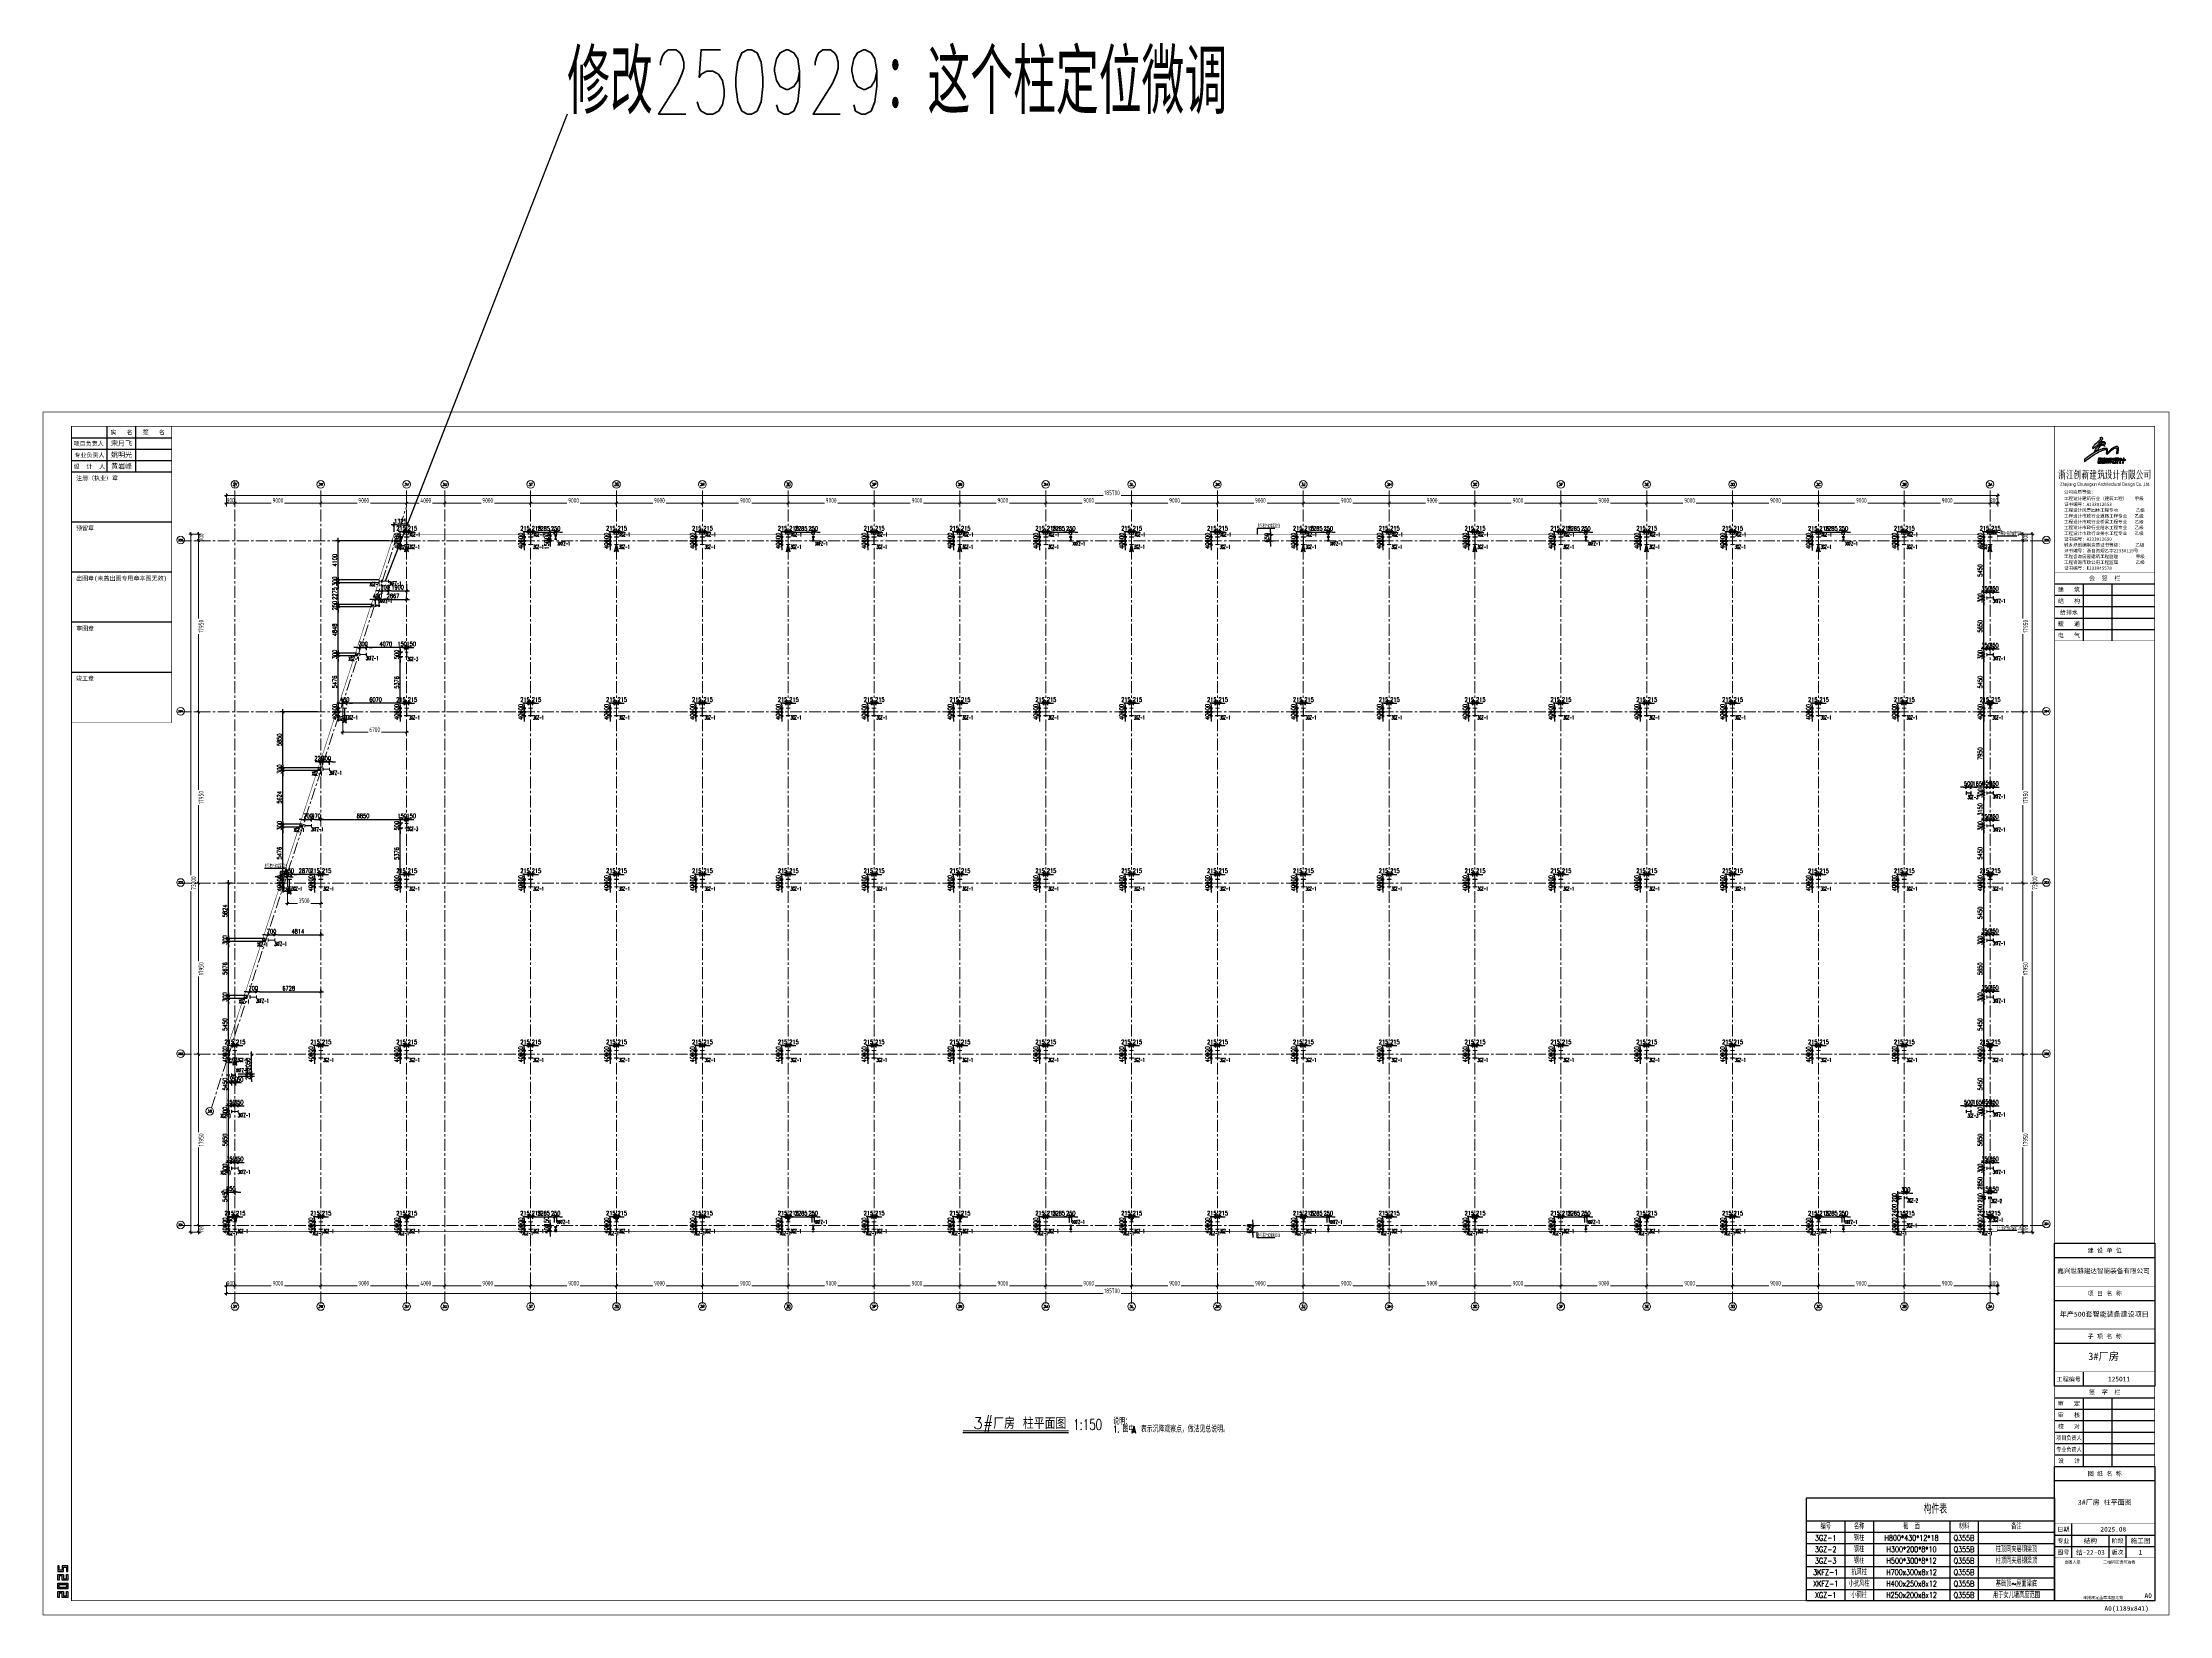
# Model space of a CAD drawing. Extents: x -1201378 to 2367219, y -619313 to 244905.
# Drawn here: x 12071 to 235046, y -296140 to -131210 of the extents above; entities that cross this region are included whole.
import ezdxf
from ezdxf.enums import TextEntityAlignment as Align

# ---------------------------------------------------------------- set-up
doc = ezdxf.new("R2010")
doc.units = 0
doc.header["$LTSCALE"] = 1000
doc.linetypes.add('CENTER', pattern=[2, 1.25, -0.25, 0.25, -0.25])
doc.linetypes.add('HIDDEN', pattern=[0.375, 0.25, -0.125])
doc.layers.get('0').update_dxf_attribs({"linetype": 'CONTINUOUS'})
doc.layers.get('Defpoints').update_dxf_attribs({"linetype": 'CONTINUOUS'})
for name, color, linetype in [('0-cxFrame', 155, 'CONTINUOUS'), ('A-AXIS-DP', 126, 'CONTINUOUS'), ('A-WINDOW', 140, 'CONTINUOUS'), ('qianming', 155, 'CONTINUOUS'), ('S-CJGC', 5, 'CONTINUOUS'), ('S-DIMZ', 115, 'CONTINUOUS'), ('S-SGJ', 21, 'CONTINUOUS'), ('S-SHAPE2', 165, 'HIDDEN'), ('S-SS', 111, 'CONTINUOUS'), ('S-TEXT', 21, 'CONTINUOUS'), ('TAB', 7, 'CONTINUOUS'), ('TEXT', 7, 'CONTINUOUS'), ('建-文字', 7, 'CONTINUOUS')]:
    doc.layers.add(name, color=color, linetype=linetype)
for name, color, linetype, lineweight in [('0-cxText', 131, 'CONTINUOUS', 25), ('S-axis', 111, 'CONTINUOUS', 0), ('S-col', 2, 'CONTINUOUS', 0), ('S-dote', 5, 'CENTER', 0)]:
    doc.layers.add(name, color=color, linetype=linetype, lineweight=lineweight)
doc.styles.add('_TCH_AXIS', font='COMPLEX', dxfattribs={"bigfont": 'GBCBIG'})
doc.styles.add('cx_biaoti', font='')
doc.styles.add('cx_tuming', font='simhei.ttf')
doc.styles.add('cx_tuqian1', font='')
doc.styles.add('SS1', font='tj-romans1.shx', dxfattribs={"width": 0.7, "bigfont": 'tj-hztxt1.shx'})
doc.styles.add('TKZ1', font='tjromant.shx', dxfattribs={"width": 0.7, "bigfont": 'tjhts.shx'})
doc.styles.add('TSSD_Dimension', font='tssdeng.shx', dxfattribs={"width": 0.7, "bigfont": 'hztxt.shx'})
doc.styles.add('TSSD_Norm', font='tj-romans1.shx', dxfattribs={"bigfont": 'tj-hztxt.shx'})
doc.styles.add('图框宋体', font='', dxfattribs={"width": 0.75})
doc.styles.add('黑体', font='simhei.ttf', dxfattribs={"width": 0.8})
doc.styles.get('cx_biaoti').set_extended_font_data('SimSun')
doc.styles.get('cx_tuqian1').set_extended_font_data('SimSun')
doc.styles.get('图框宋体').set_extended_font_data('SimSun')
doc.dimstyles.new('S-150-ARCHI', dxfattribs={"dimscale": 150, "dimtxt": 3, "dimasz": 2, "dimexe": 2, "dimexo": 2, "dimgap": 1, "dimtad": 1, "dimdec": 0, "dimzin": 0, "dimdsep": 46, "dimtxsty": 'SS1', "dimblk1": 'TT', "dimblk2": 'TT', "dimsah": 1, "dimcen": 1, "dimclrd": 256, "dimclre": 256, "dimclrt": 256, "dimadec": 0, "dimazin": 0, "dimtfac": 1, "dimtdec": 0, "dimtix": 1, "dimtmove": 2, "dimatfit": 0, "dimldrblk": 'TT', "dimfxl": 2, "dimtolj": 1, "dimtzin": 0, "dimarcsym": 0})
doc.dimstyles.new('TSSD_200_200', dxfattribs={"dimtxt": 500, "dimasz": 200, "dimexe": 200, "dimexo": 500, "dimgap": 200, "dimtad": 1, "dimdec": 0, "dimzin": 0, "dimdsep": 46, "dimtxsty": 'TSSD_Dimension', "dimblk": 'ARCHTICK', "dimcen": 0, "dimdle": 200, "dimclrt": 7, "dimadec": 0, "dimazin": 0, "dimtfac": 1, "dimtdec": 0, "dimtix": 1, "dimtmove": 2, "dimatfit": 3, "dimfxl": 1, "dimtolj": 1, "dimtzin": 0, "dimarcsym": 0})

# ---------------------------------------------------------------- blocks, each defined once
blk = doc.blocks.new('w42343243')
at = {"layer": 'S-col'}
blk.add_lwpolyline([(-165069, 621020), (-164639, 621020), (-164639, 621002), (-164848, 621002), (-164848, 620238), (-164639, 620238), (-164639, 620220), (-165069, 620220), (-165069, 620238), (-164860, 620238), (-164860, 621002), (-165069, 621002)], close=True, dxfattribs=at)
blk = doc.blocks.new('42343')
at = {"layer": 'A-WINDOW'}
for p in [(-130000, 100), (-117000, 100), (-108000, 100), (-99000, 100), (-90000, 100), (-81000, 100), (-72000, 100), (-63000, 100), (-54000, 100), (-45000, 100), (-36000, 100), (-27000, 100), (-18000, 100), (-9000, 100), (0, 100), (9000, 100), (18000, 100), (27000, 100), (36000, 100), (-136500, -17850), (-130000, -17850), (-117000, -17850), (-108000, -17850), (-99000, -17850), (-90000, -17850), (-81000, -17850), (-72000, -17850), (-63000, -17850), (-54000, -17850), (-45000, -17850), (-36000, -17850), (-27000, -17850), (-18000, -17850), (-9000, -17850), (0, -17850), (9000, -17850), (18000, -17850), (27000, -17850), (36000, -17850), (-142300, -35800), (-139000, -35800), (-130000, -35800), (-117000, -35800), (-108000, -35800), (-99000, -35800), (-90000, -35800), (-81000, -35800), (-72000, -35800), (-63000, -35800), (-54000, -35800), (-45000, -35800), (-36000, -35800), (-27000, -35800), (-18000, -35800), (-9000, -35800), (0, -35800), (9000, -35800), (18000, -35800), (27000, -35800), (36000, -35800), (-148000, -53750), (-139000, -53750), (-130000, -53750), (-117000, -53750), (-108000, -53750), (-99000, -53750), (-90000, -53750), (-81000, -53750), (-72000, -53750), (-63000, -53750), (-54000, -53750), (-45000, -53750), (-36000, -53750), (-27000, -53750), (-18000, -53750), (-9000, -53750), (0, -53750), (9000, -53750), (18000, -53750), (27000, -53750), (36000, -53750), (-148000, -71700), (-139000, -71700), (-130000, -71700), (-117000, -71700), (-108000, -71700), (-99000, -71700), (-90000, -71700), (-81000, -71700), (-72000, -71700), (-63000, -71700), (-54000, -71700), (-45000, -71700), (-36000, -71700), (-27000, -71700), (-18000, -71700), (-9000, -71700), (0, -71700), (9000, -71700), (18000, -71700), (27000, -71700), (36000, -71700)]:
    blk.add_blockref('w42343243', p, dxfattribs=at)
blk = doc.blocks.new('_ArchTick')
at = {"color": 0, "linetype": 'ByBlock', "const_width": 0.5}
blk.add_lwpolyline([(-0.7, -0.7), (0.7, 0.7)], dxfattribs=at)
blk = doc.blocks.new('*D486')
at = {"layer": 'Defpoints', "color": 0, "transparency": 16777216}
for p in [(-268658, -360718), (-267758, -360718), (-267758, -361576)]:
    blk.add_point(p, dxfattribs=at)
at = {"layer": 'S-axis', "color": 0, "lineweight": -2, "transparency": 16777216}
for p, q in [((-268658, -361218), (-268658, -361776)), ((-267758, -361218), (-267758, -361776)), ((-268858, -361576), (-267558, -361576))]:
    blk.add_line(p, q, dxfattribs=at)
at = {"layer": 'S-axis', "color": 0, "lineweight": -2, "transparency": 16777216, "xscale": 200, "yscale": 200, "zscale": 200, "rotation": 180}
blk.add_blockref('_ArchTick', (-268658, -361576), dxfattribs=at)
at = {"layer": 'S-axis', "color": 0, "lineweight": -2, "transparency": 16777216, "xscale": 200, "yscale": 200, "zscale": 200}
blk.add_blockref('_ArchTick', (-267758, -361576), dxfattribs=at)
at = {"layer": 'S-axis', "color": 7, "transparency": 16777216, "insert": (-268208, -361301), "char_height": 500, "attachment_point": 5, "style": 'TSSD_Dimension'}
blk.add_mtext('\\A1;900', dxfattribs=at)
blk = doc.blocks.new('*D487')
at = {"layer": 'Defpoints', "color": 0, "transparency": 16777216}
for p in [(-267758, -360718), (-258758, -360718), (-258758, -361576)]:
    blk.add_point(p, dxfattribs=at)
at = {"layer": 'S-axis', "color": 0, "lineweight": -2, "transparency": 16777216}
for p, q in [((-267758, -361218), (-267758, -361776)), ((-258758, -361218), (-258758, -361776)), ((-267958, -361576), (-263957, -361576)), ((-258558, -361576), (-262560, -361576))]:
    blk.add_line(p, q, dxfattribs=at)
at = {"layer": 'S-axis', "color": 0, "lineweight": -2, "transparency": 16777216, "xscale": 200, "yscale": 200, "zscale": 200, "rotation": 180}
blk.add_blockref('_ArchTick', (-267758, -361576), dxfattribs=at)
at = {"layer": 'S-axis', "color": 0, "lineweight": -2, "transparency": 16777216, "xscale": 200, "yscale": 200, "zscale": 200}
blk.add_blockref('_ArchTick', (-258758, -361576), dxfattribs=at)
at = {"layer": 'S-axis', "color": 7, "transparency": 16777216, "insert": (-263258, -361301), "char_height": 500, "attachment_point": 5, "style": 'TSSD_Dimension'}
blk.add_mtext('\\A1;9000', dxfattribs=at)
blk = doc.blocks.new('*D488')
at = {"layer": 'Defpoints', "color": 0, "transparency": 16777216}
for p in [(-258758, -360718), (-249758, -360718), (-249758, -361576)]:
    blk.add_point(p, dxfattribs=at)
at = {"layer": 'S-axis', "color": 0, "lineweight": -2, "transparency": 16777216}
for p, q in [((-258758, -361218), (-258758, -361776)), ((-249758, -361218), (-249758, -361776)), ((-258958, -361576), (-254957, -361576)), ((-249558, -361576), (-253560, -361576))]:
    blk.add_line(p, q, dxfattribs=at)
at = {"layer": 'S-axis', "color": 0, "lineweight": -2, "transparency": 16777216, "xscale": 200, "yscale": 200, "zscale": 200, "rotation": 180}
blk.add_blockref('_ArchTick', (-258758, -361576), dxfattribs=at)
at = {"layer": 'S-axis', "color": 0, "lineweight": -2, "transparency": 16777216, "xscale": 200, "yscale": 200, "zscale": 200}
blk.add_blockref('_ArchTick', (-249758, -361576), dxfattribs=at)
at = {"layer": 'S-axis', "color": 7, "transparency": 16777216, "insert": (-254258, -361301), "char_height": 500, "attachment_point": 5, "style": 'TSSD_Dimension'}
blk.add_mtext('\\A1;9000', dxfattribs=at)
blk = doc.blocks.new('*D489')
at = {"layer": 'Defpoints', "color": 0, "transparency": 16777216}
for p in [(-249758, -360718), (-245758, -360718), (-245758, -361576)]:
    blk.add_point(p, dxfattribs=at)
at = {"layer": 'S-axis', "color": 0, "lineweight": -2, "transparency": 16777216}
for p, q in [((-249758, -361218), (-249758, -361776)), ((-245758, -361218), (-245758, -361776)), ((-249958, -361576), (-248457, -361576)), ((-245558, -361576), (-247060, -361576))]:
    blk.add_line(p, q, dxfattribs=at)
at = {"layer": 'S-axis', "color": 0, "lineweight": -2, "transparency": 16777216, "xscale": 200, "yscale": 200, "zscale": 200, "rotation": 180}
blk.add_blockref('_ArchTick', (-249758, -361576), dxfattribs=at)
at = {"layer": 'S-axis', "color": 0, "lineweight": -2, "transparency": 16777216, "xscale": 200, "yscale": 200, "zscale": 200}
blk.add_blockref('_ArchTick', (-245758, -361576), dxfattribs=at)
at = {"layer": 'S-axis', "color": 7, "transparency": 16777216, "insert": (-247758, -361301), "char_height": 500, "attachment_point": 5, "style": 'TSSD_Dimension'}
blk.add_mtext('\\A1;4000', dxfattribs=at)
blk = doc.blocks.new('*D490')
at = {"layer": 'Defpoints', "color": 0, "transparency": 16777216}
for p in [(-245758, -360718), (-236758, -360718), (-236758, -361576)]:
    blk.add_point(p, dxfattribs=at)
at = {"layer": 'S-axis', "color": 0, "lineweight": -2, "transparency": 16777216}
for p, q in [((-245758, -361218), (-245758, -361776)), ((-236758, -361218), (-236758, -361776)), ((-245958, -361576), (-241957, -361576)), ((-236558, -361576), (-240560, -361576))]:
    blk.add_line(p, q, dxfattribs=at)
at = {"layer": 'S-axis', "color": 0, "lineweight": -2, "transparency": 16777216, "xscale": 200, "yscale": 200, "zscale": 200, "rotation": 180}
blk.add_blockref('_ArchTick', (-245758, -361576), dxfattribs=at)
at = {"layer": 'S-axis', "color": 0, "lineweight": -2, "transparency": 16777216, "xscale": 200, "yscale": 200, "zscale": 200}
blk.add_blockref('_ArchTick', (-236758, -361576), dxfattribs=at)
at = {"layer": 'S-axis', "color": 7, "transparency": 16777216, "insert": (-241258, -361301), "char_height": 500, "attachment_point": 5, "style": 'TSSD_Dimension'}
blk.add_mtext('\\A1;9000', dxfattribs=at)
blk = doc.blocks.new('*D491')
at = {"layer": 'Defpoints', "color": 0, "transparency": 16777216}
for p in [(-236758, -360718), (-227758, -360718), (-227758, -361576)]:
    blk.add_point(p, dxfattribs=at)
at = {"layer": 'S-axis', "color": 0, "lineweight": -2, "transparency": 16777216}
for p, q in [((-236758, -361218), (-236758, -361776)), ((-227758, -361218), (-227758, -361776)), ((-236958, -361576), (-232957, -361576)), ((-227558, -361576), (-231560, -361576))]:
    blk.add_line(p, q, dxfattribs=at)
at = {"layer": 'S-axis', "color": 0, "lineweight": -2, "transparency": 16777216, "xscale": 200, "yscale": 200, "zscale": 200, "rotation": 180}
blk.add_blockref('_ArchTick', (-236758, -361576), dxfattribs=at)
at = {"layer": 'S-axis', "color": 0, "lineweight": -2, "transparency": 16777216, "xscale": 200, "yscale": 200, "zscale": 200}
blk.add_blockref('_ArchTick', (-227758, -361576), dxfattribs=at)
at = {"layer": 'S-axis', "color": 7, "transparency": 16777216, "insert": (-232258, -361301), "char_height": 500, "attachment_point": 5, "style": 'TSSD_Dimension'}
blk.add_mtext('\\A1;9000', dxfattribs=at)
blk = doc.blocks.new('*D492')
at = {"layer": 'Defpoints', "color": 0, "transparency": 16777216}
for p in [(-227758, -360718), (-218758, -360718), (-218758, -361576)]:
    blk.add_point(p, dxfattribs=at)
at = {"layer": 'S-axis', "color": 0, "lineweight": -2, "transparency": 16777216}
for p, q in [((-227758, -361218), (-227758, -361776)), ((-218758, -361218), (-218758, -361776)), ((-227958, -361576), (-223957, -361576)), ((-218558, -361576), (-222560, -361576))]:
    blk.add_line(p, q, dxfattribs=at)
at = {"layer": 'S-axis', "color": 0, "lineweight": -2, "transparency": 16777216, "xscale": 200, "yscale": 200, "zscale": 200, "rotation": 180}
blk.add_blockref('_ArchTick', (-227758, -361576), dxfattribs=at)
at = {"layer": 'S-axis', "color": 0, "lineweight": -2, "transparency": 16777216, "xscale": 200, "yscale": 200, "zscale": 200}
blk.add_blockref('_ArchTick', (-218758, -361576), dxfattribs=at)
at = {"layer": 'S-axis', "color": 7, "transparency": 16777216, "insert": (-223258, -361301), "char_height": 500, "attachment_point": 5, "style": 'TSSD_Dimension'}
blk.add_mtext('\\A1;9000', dxfattribs=at)
blk = doc.blocks.new('*D493')
at = {"layer": 'Defpoints', "color": 0, "transparency": 16777216}
for p in [(-218758, -360718), (-209758, -360718), (-209758, -361576)]:
    blk.add_point(p, dxfattribs=at)
at = {"layer": 'S-axis', "color": 0, "lineweight": -2, "transparency": 16777216}
for p, q in [((-218758, -361218), (-218758, -361776)), ((-209758, -361218), (-209758, -361776)), ((-218958, -361576), (-214957, -361576)), ((-209558, -361576), (-213560, -361576))]:
    blk.add_line(p, q, dxfattribs=at)
at = {"layer": 'S-axis', "color": 0, "lineweight": -2, "transparency": 16777216, "xscale": 200, "yscale": 200, "zscale": 200, "rotation": 180}
blk.add_blockref('_ArchTick', (-218758, -361576), dxfattribs=at)
at = {"layer": 'S-axis', "color": 0, "lineweight": -2, "transparency": 16777216, "xscale": 200, "yscale": 200, "zscale": 200}
blk.add_blockref('_ArchTick', (-209758, -361576), dxfattribs=at)
at = {"layer": 'S-axis', "color": 7, "transparency": 16777216, "insert": (-214258, -361301), "char_height": 500, "attachment_point": 5, "style": 'TSSD_Dimension'}
blk.add_mtext('\\A1;9000', dxfattribs=at)
blk = doc.blocks.new('*D494')
at = {"layer": 'Defpoints', "color": 0, "transparency": 16777216}
for p in [(-209758, -360718), (-200758, -360718), (-200758, -361576)]:
    blk.add_point(p, dxfattribs=at)
at = {"layer": 'S-axis', "color": 0, "lineweight": -2, "transparency": 16777216}
for p, q in [((-209758, -361218), (-209758, -361776)), ((-200758, -361218), (-200758, -361776)), ((-209958, -361576), (-205957, -361576)), ((-200558, -361576), (-204560, -361576))]:
    blk.add_line(p, q, dxfattribs=at)
at = {"layer": 'S-axis', "color": 0, "lineweight": -2, "transparency": 16777216, "xscale": 200, "yscale": 200, "zscale": 200, "rotation": 180}
blk.add_blockref('_ArchTick', (-209758, -361576), dxfattribs=at)
at = {"layer": 'S-axis', "color": 0, "lineweight": -2, "transparency": 16777216, "xscale": 200, "yscale": 200, "zscale": 200}
blk.add_blockref('_ArchTick', (-200758, -361576), dxfattribs=at)
at = {"layer": 'S-axis', "color": 7, "transparency": 16777216, "insert": (-205258, -361301), "char_height": 500, "attachment_point": 5, "style": 'TSSD_Dimension'}
blk.add_mtext('\\A1;9000', dxfattribs=at)
blk = doc.blocks.new('*D495')
at = {"layer": 'Defpoints', "color": 0, "transparency": 16777216}
for p in [(-200758, -360718), (-191758, -360718), (-191758, -361576)]:
    blk.add_point(p, dxfattribs=at)
at = {"layer": 'S-axis', "color": 0, "lineweight": -2, "transparency": 16777216}
for p, q in [((-200758, -361218), (-200758, -361776)), ((-191758, -361218), (-191758, -361776)), ((-200958, -361576), (-196957, -361576)), ((-191558, -361576), (-195560, -361576))]:
    blk.add_line(p, q, dxfattribs=at)
at = {"layer": 'S-axis', "color": 0, "lineweight": -2, "transparency": 16777216, "xscale": 200, "yscale": 200, "zscale": 200, "rotation": 180}
blk.add_blockref('_ArchTick', (-200758, -361576), dxfattribs=at)
at = {"layer": 'S-axis', "color": 0, "lineweight": -2, "transparency": 16777216, "xscale": 200, "yscale": 200, "zscale": 200}
blk.add_blockref('_ArchTick', (-191758, -361576), dxfattribs=at)
at = {"layer": 'S-axis', "color": 7, "transparency": 16777216, "insert": (-196258, -361301), "char_height": 500, "attachment_point": 5, "style": 'TSSD_Dimension'}
blk.add_mtext('\\A1;9000', dxfattribs=at)
blk = doc.blocks.new('*D496')
at = {"layer": 'Defpoints', "color": 0, "transparency": 16777216}
for p in [(-191758, -360718), (-182758, -360718), (-182758, -361576)]:
    blk.add_point(p, dxfattribs=at)
at = {"layer": 'S-axis', "color": 0, "lineweight": -2, "transparency": 16777216}
for p, q in [((-191758, -361218), (-191758, -361776)), ((-182758, -361218), (-182758, -361776)), ((-191958, -361576), (-187957, -361576)), ((-182558, -361576), (-186560, -361576))]:
    blk.add_line(p, q, dxfattribs=at)
at = {"layer": 'S-axis', "color": 0, "lineweight": -2, "transparency": 16777216, "xscale": 200, "yscale": 200, "zscale": 200, "rotation": 180}
blk.add_blockref('_ArchTick', (-191758, -361576), dxfattribs=at)
at = {"layer": 'S-axis', "color": 0, "lineweight": -2, "transparency": 16777216, "xscale": 200, "yscale": 200, "zscale": 200}
blk.add_blockref('_ArchTick', (-182758, -361576), dxfattribs=at)
at = {"layer": 'S-axis', "color": 7, "transparency": 16777216, "insert": (-187258, -361301), "char_height": 500, "attachment_point": 5, "style": 'TSSD_Dimension'}
blk.add_mtext('\\A1;9000', dxfattribs=at)
blk = doc.blocks.new('*D497')
at = {"layer": 'Defpoints', "color": 0, "transparency": 16777216}
for p in [(-182758, -360718), (-173758, -360718), (-173758, -361576)]:
    blk.add_point(p, dxfattribs=at)
at = {"layer": 'S-axis', "color": 0, "lineweight": -2, "transparency": 16777216}
for p, q in [((-182758, -361218), (-182758, -361776)), ((-173758, -361218), (-173758, -361776)), ((-182958, -361576), (-178957, -361576)), ((-173558, -361576), (-177560, -361576))]:
    blk.add_line(p, q, dxfattribs=at)
at = {"layer": 'S-axis', "color": 0, "lineweight": -2, "transparency": 16777216, "xscale": 200, "yscale": 200, "zscale": 200, "rotation": 180}
blk.add_blockref('_ArchTick', (-182758, -361576), dxfattribs=at)
at = {"layer": 'S-axis', "color": 0, "lineweight": -2, "transparency": 16777216, "xscale": 200, "yscale": 200, "zscale": 200}
blk.add_blockref('_ArchTick', (-173758, -361576), dxfattribs=at)
at = {"layer": 'S-axis', "color": 7, "transparency": 16777216, "insert": (-178258, -361301), "char_height": 500, "attachment_point": 5, "style": 'TSSD_Dimension'}
blk.add_mtext('\\A1;9000', dxfattribs=at)
blk = doc.blocks.new('*D498')
at = {"layer": 'Defpoints', "color": 0, "transparency": 16777216}
for p in [(-173758, -360718), (-164758, -360718), (-164758, -361576)]:
    blk.add_point(p, dxfattribs=at)
at = {"layer": 'S-axis', "color": 0, "lineweight": -2, "transparency": 16777216}
for p, q in [((-173758, -361218), (-173758, -361776)), ((-164758, -361218), (-164758, -361776)), ((-173958, -361576), (-169957, -361576)), ((-164558, -361576), (-168560, -361576))]:
    blk.add_line(p, q, dxfattribs=at)
at = {"layer": 'S-axis', "color": 0, "lineweight": -2, "transparency": 16777216, "xscale": 200, "yscale": 200, "zscale": 200, "rotation": 180}
blk.add_blockref('_ArchTick', (-173758, -361576), dxfattribs=at)
at = {"layer": 'S-axis', "color": 0, "lineweight": -2, "transparency": 16777216, "xscale": 200, "yscale": 200, "zscale": 200}
blk.add_blockref('_ArchTick', (-164758, -361576), dxfattribs=at)
at = {"layer": 'S-axis', "color": 7, "transparency": 16777216, "insert": (-169258, -361301), "char_height": 500, "attachment_point": 5, "style": 'TSSD_Dimension'}
blk.add_mtext('\\A1;9000', dxfattribs=at)
blk = doc.blocks.new('*D499')
at = {"layer": 'Defpoints', "color": 0, "transparency": 16777216}
for p in [(-164758, -360718), (-155758, -360718), (-155758, -361576)]:
    blk.add_point(p, dxfattribs=at)
at = {"layer": 'S-axis', "color": 0, "lineweight": -2, "transparency": 16777216}
for p, q in [((-164758, -361218), (-164758, -361776)), ((-155758, -361218), (-155758, -361776)), ((-164958, -361576), (-160957, -361576)), ((-155558, -361576), (-159560, -361576))]:
    blk.add_line(p, q, dxfattribs=at)
at = {"layer": 'S-axis', "color": 0, "lineweight": -2, "transparency": 16777216, "xscale": 200, "yscale": 200, "zscale": 200, "rotation": 180}
blk.add_blockref('_ArchTick', (-164758, -361576), dxfattribs=at)
at = {"layer": 'S-axis', "color": 0, "lineweight": -2, "transparency": 16777216, "xscale": 200, "yscale": 200, "zscale": 200}
blk.add_blockref('_ArchTick', (-155758, -361576), dxfattribs=at)
at = {"layer": 'S-axis', "color": 7, "transparency": 16777216, "insert": (-160258, -361301), "char_height": 500, "attachment_point": 5, "style": 'TSSD_Dimension'}
blk.add_mtext('\\A1;9000', dxfattribs=at)
blk = doc.blocks.new('*D500')
at = {"layer": 'Defpoints', "color": 0, "transparency": 16777216}
for p in [(-155758, -360718), (-146758, -360718), (-146758, -361576)]:
    blk.add_point(p, dxfattribs=at)
at = {"layer": 'S-axis', "color": 0, "lineweight": -2, "transparency": 16777216}
for p, q in [((-155758, -361218), (-155758, -361776)), ((-146758, -361218), (-146758, -361776)), ((-155958, -361576), (-151957, -361576)), ((-146558, -361576), (-150560, -361576))]:
    blk.add_line(p, q, dxfattribs=at)
at = {"layer": 'S-axis', "color": 0, "lineweight": -2, "transparency": 16777216, "xscale": 200, "yscale": 200, "zscale": 200, "rotation": 180}
blk.add_blockref('_ArchTick', (-155758, -361576), dxfattribs=at)
at = {"layer": 'S-axis', "color": 0, "lineweight": -2, "transparency": 16777216, "xscale": 200, "yscale": 200, "zscale": 200}
blk.add_blockref('_ArchTick', (-146758, -361576), dxfattribs=at)
at = {"layer": 'S-axis', "color": 7, "transparency": 16777216, "insert": (-151258, -361301), "char_height": 500, "attachment_point": 5, "style": 'TSSD_Dimension'}
blk.add_mtext('\\A1;9000', dxfattribs=at)
blk = doc.blocks.new('*D501')
at = {"layer": 'Defpoints', "color": 0, "transparency": 16777216}
for p in [(-146758, -360718), (-137758, -360718), (-137758, -361576)]:
    blk.add_point(p, dxfattribs=at)
at = {"layer": 'S-axis', "color": 0, "lineweight": -2, "transparency": 16777216}
for p, q in [((-146758, -361218), (-146758, -361776)), ((-137758, -361218), (-137758, -361776)), ((-146958, -361576), (-142957, -361576)), ((-137558, -361576), (-141560, -361576))]:
    blk.add_line(p, q, dxfattribs=at)
at = {"layer": 'S-axis', "color": 0, "lineweight": -2, "transparency": 16777216, "xscale": 200, "yscale": 200, "zscale": 200, "rotation": 180}
blk.add_blockref('_ArchTick', (-146758, -361576), dxfattribs=at)
at = {"layer": 'S-axis', "color": 0, "lineweight": -2, "transparency": 16777216, "xscale": 200, "yscale": 200, "zscale": 200}
blk.add_blockref('_ArchTick', (-137758, -361576), dxfattribs=at)
at = {"layer": 'S-axis', "color": 7, "transparency": 16777216, "insert": (-142258, -361301), "char_height": 500, "attachment_point": 5, "style": 'TSSD_Dimension'}
blk.add_mtext('\\A1;9000', dxfattribs=at)
blk = doc.blocks.new('*D502')
at = {"layer": 'Defpoints', "color": 0, "transparency": 16777216}
for p in [(-137758, -360718), (-128758, -360718), (-128758, -361576)]:
    blk.add_point(p, dxfattribs=at)
at = {"layer": 'S-axis', "color": 0, "lineweight": -2, "transparency": 16777216}
for p, q in [((-137758, -361218), (-137758, -361776)), ((-128758, -361218), (-128758, -361776)), ((-137958, -361576), (-133957, -361576)), ((-128558, -361576), (-132560, -361576))]:
    blk.add_line(p, q, dxfattribs=at)
at = {"layer": 'S-axis', "color": 0, "lineweight": -2, "transparency": 16777216, "xscale": 200, "yscale": 200, "zscale": 200, "rotation": 180}
blk.add_blockref('_ArchTick', (-137758, -361576), dxfattribs=at)
at = {"layer": 'S-axis', "color": 0, "lineweight": -2, "transparency": 16777216, "xscale": 200, "yscale": 200, "zscale": 200}
blk.add_blockref('_ArchTick', (-128758, -361576), dxfattribs=at)
at = {"layer": 'S-axis', "color": 7, "transparency": 16777216, "insert": (-133258, -361301), "char_height": 500, "attachment_point": 5, "style": 'TSSD_Dimension'}
blk.add_mtext('\\A1;9000', dxfattribs=at)
blk = doc.blocks.new('*D503')
at = {"layer": 'Defpoints', "color": 0, "transparency": 16777216}
for p in [(-128758, -360718), (-119758, -360718), (-119758, -361576)]:
    blk.add_point(p, dxfattribs=at)
at = {"layer": 'S-axis', "color": 0, "lineweight": -2, "transparency": 16777216}
for p, q in [((-128758, -361218), (-128758, -361776)), ((-119758, -361218), (-119758, -361776)), ((-128958, -361576), (-124957, -361576)), ((-119558, -361576), (-123560, -361576))]:
    blk.add_line(p, q, dxfattribs=at)
at = {"layer": 'S-axis', "color": 0, "lineweight": -2, "transparency": 16777216, "xscale": 200, "yscale": 200, "zscale": 200, "rotation": 180}
blk.add_blockref('_ArchTick', (-128758, -361576), dxfattribs=at)
at = {"layer": 'S-axis', "color": 0, "lineweight": -2, "transparency": 16777216, "xscale": 200, "yscale": 200, "zscale": 200}
blk.add_blockref('_ArchTick', (-119758, -361576), dxfattribs=at)
at = {"layer": 'S-axis', "color": 7, "transparency": 16777216, "insert": (-124258, -361301), "char_height": 500, "attachment_point": 5, "style": 'TSSD_Dimension'}
blk.add_mtext('\\A1;9000', dxfattribs=at)
blk = doc.blocks.new('*D504')
at = {"layer": 'Defpoints', "color": 0, "transparency": 16777216}
for p in [(-119758, -360718), (-110758, -360718), (-110758, -361576)]:
    blk.add_point(p, dxfattribs=at)
at = {"layer": 'S-axis', "color": 0, "lineweight": -2, "transparency": 16777216}
for p, q in [((-119758, -361218), (-119758, -361776)), ((-110758, -361218), (-110758, -361776)), ((-119958, -361576), (-115957, -361576)), ((-110558, -361576), (-114560, -361576))]:
    blk.add_line(p, q, dxfattribs=at)
at = {"layer": 'S-axis', "color": 0, "lineweight": -2, "transparency": 16777216, "xscale": 200, "yscale": 200, "zscale": 200, "rotation": 180}
blk.add_blockref('_ArchTick', (-119758, -361576), dxfattribs=at)
at = {"layer": 'S-axis', "color": 0, "lineweight": -2, "transparency": 16777216, "xscale": 200, "yscale": 200, "zscale": 200}
blk.add_blockref('_ArchTick', (-110758, -361576), dxfattribs=at)
at = {"layer": 'S-axis', "color": 7, "transparency": 16777216, "insert": (-115258, -361301), "char_height": 500, "attachment_point": 5, "style": 'TSSD_Dimension'}
blk.add_mtext('\\A1;9000', dxfattribs=at)
blk = doc.blocks.new('*D505')
at = {"layer": 'Defpoints', "color": 0, "transparency": 16777216}
for p in [(-110758, -360718), (-101758, -360718), (-101758, -361576)]:
    blk.add_point(p, dxfattribs=at)
at = {"layer": 'S-axis', "color": 0, "lineweight": -2, "transparency": 16777216}
for p, q in [((-110758, -361218), (-110758, -361776)), ((-101758, -361218), (-101758, -361776)), ((-110958, -361576), (-106957, -361576)), ((-101558, -361576), (-105560, -361576))]:
    blk.add_line(p, q, dxfattribs=at)
at = {"layer": 'S-axis', "color": 0, "lineweight": -2, "transparency": 16777216, "xscale": 200, "yscale": 200, "zscale": 200, "rotation": 180}
blk.add_blockref('_ArchTick', (-110758, -361576), dxfattribs=at)
at = {"layer": 'S-axis', "color": 0, "lineweight": -2, "transparency": 16777216, "xscale": 200, "yscale": 200, "zscale": 200}
blk.add_blockref('_ArchTick', (-101758, -361576), dxfattribs=at)
at = {"layer": 'S-axis', "color": 7, "transparency": 16777216, "insert": (-106258, -361301), "char_height": 500, "attachment_point": 5, "style": 'TSSD_Dimension'}
blk.add_mtext('\\A1;9000', dxfattribs=at)
blk = doc.blocks.new('*D506')
at = {"layer": 'Defpoints', "color": 0, "transparency": 16777216}
for p in [(-101758, -360718), (-92758, -360718), (-92758, -361576)]:
    blk.add_point(p, dxfattribs=at)
at = {"layer": 'S-axis', "color": 0, "lineweight": -2, "transparency": 16777216}
for p, q in [((-101758, -361218), (-101758, -361776)), ((-92758, -361218), (-92758, -361776)), ((-101958, -361576), (-97957, -361576)), ((-92558, -361576), (-96560, -361576))]:
    blk.add_line(p, q, dxfattribs=at)
at = {"layer": 'S-axis', "color": 0, "lineweight": -2, "transparency": 16777216, "xscale": 200, "yscale": 200, "zscale": 200, "rotation": 180}
blk.add_blockref('_ArchTick', (-101758, -361576), dxfattribs=at)
at = {"layer": 'S-axis', "color": 0, "lineweight": -2, "transparency": 16777216, "xscale": 200, "yscale": 200, "zscale": 200}
blk.add_blockref('_ArchTick', (-92758, -361576), dxfattribs=at)
at = {"layer": 'S-axis', "color": 7, "transparency": 16777216, "insert": (-97258, -361301), "char_height": 500, "attachment_point": 5, "style": 'TSSD_Dimension'}
blk.add_mtext('\\A1;9000', dxfattribs=at)
blk = doc.blocks.new('*D507')
at = {"layer": 'Defpoints', "color": 0, "transparency": 16777216}
for p in [(-92758, -360718), (-83758, -360718), (-83758, -361576)]:
    blk.add_point(p, dxfattribs=at)
at = {"layer": 'S-axis', "color": 0, "lineweight": -2, "transparency": 16777216}
for p, q in [((-92758, -361218), (-92758, -361776)), ((-83758, -361218), (-83758, -361776)), ((-92958, -361576), (-88957, -361576)), ((-83558, -361576), (-87560, -361576))]:
    blk.add_line(p, q, dxfattribs=at)
at = {"layer": 'S-axis', "color": 0, "lineweight": -2, "transparency": 16777216, "xscale": 200, "yscale": 200, "zscale": 200, "rotation": 180}
blk.add_blockref('_ArchTick', (-92758, -361576), dxfattribs=at)
at = {"layer": 'S-axis', "color": 0, "lineweight": -2, "transparency": 16777216, "xscale": 200, "yscale": 200, "zscale": 200}
blk.add_blockref('_ArchTick', (-83758, -361576), dxfattribs=at)
at = {"layer": 'S-axis', "color": 7, "transparency": 16777216, "insert": (-88258, -361301), "char_height": 500, "attachment_point": 5, "style": 'TSSD_Dimension'}
blk.add_mtext('\\A1;9000', dxfattribs=at)
blk = doc.blocks.new('*D508')
at = {"layer": 'Defpoints', "color": 0, "transparency": 16777216}
for p in [(-83758, -360718), (-82958, -360718), (-82958, -361576)]:
    blk.add_point(p, dxfattribs=at)
at = {"layer": 'S-axis', "color": 0, "lineweight": -2, "transparency": 16777216}
for p, q in [((-83758, -361218), (-83758, -361776)), ((-82958, -361218), (-82958, -361776)), ((-83958, -361576), (-82758, -361576))]:
    blk.add_line(p, q, dxfattribs=at)
at = {"layer": 'S-axis', "color": 0, "lineweight": -2, "transparency": 16777216, "xscale": 200, "yscale": 200, "zscale": 200, "rotation": 180}
blk.add_blockref('_ArchTick', (-83758, -361576), dxfattribs=at)
at = {"layer": 'S-axis', "color": 0, "lineweight": -2, "transparency": 16777216, "xscale": 200, "yscale": 200, "zscale": 200}
blk.add_blockref('_ArchTick', (-82958, -361576), dxfattribs=at)
at = {"layer": 'S-axis', "color": 7, "transparency": 16777216, "insert": (-83358, -361301), "char_height": 500, "attachment_point": 5, "style": 'TSSD_Dimension'}
blk.add_mtext('\\A1;800', dxfattribs=at)
blk = doc.blocks.new('*D509')
at = {"layer": 'Defpoints', "color": 0, "transparency": 16777216}
for p in [(-81336, -282748), (-81336, -283448), (-80320, -283448)]:
    blk.add_point(p, dxfattribs=at)
at = {"layer": 'S-axis', "color": 0, "lineweight": -2, "transparency": 16777216}
for p, q in [((-80836, -282748), (-80120, -282748)), ((-80320, -282548), (-80320, -283648)), ((-80836, -283448), (-80120, -283448))]:
    blk.add_line(p, q, dxfattribs=at)
at = {"layer": 'S-axis', "color": 0, "lineweight": -2, "transparency": 16777216, "xscale": 200, "yscale": 200, "zscale": 200}
for p, rotation in [((-80320, -282748), 90), ((-80320, -283448), 270)]:
    blk.add_blockref('_ArchTick', p, dxfattribs=dict(at, rotation=rotation))
at = {"layer": 'S-axis', "color": 7, "transparency": 16777216, "insert": (-80045, -283098), "char_height": 500, "attachment_point": 5, "rotation": 90, "style": 'TSSD_Dimension'}
blk.add_mtext('\\A1;700', dxfattribs=at)
blk = doc.blocks.new('*D510')
at = {"layer": 'Defpoints', "color": 0, "transparency": 16777216}
for p in [(-81336, -283448), (-81336, -301398), (-80320, -301398)]:
    blk.add_point(p, dxfattribs=at)
at = {"layer": 'S-axis', "color": 0, "lineweight": -2, "transparency": 16777216}
for p, q in [((-80836, -283448), (-80120, -283448)), ((-80320, -283248), (-80320, -291617)), ((-80320, -301598), (-80320, -293229)), ((-80836, -301398), (-80120, -301398))]:
    blk.add_line(p, q, dxfattribs=at)
at = {"layer": 'S-axis', "color": 0, "lineweight": -2, "transparency": 16777216, "xscale": 200, "yscale": 200, "zscale": 200}
for p, rotation in [((-80320, -283448), 90), ((-80320, -301398), 270)]:
    blk.add_blockref('_ArchTick', p, dxfattribs=dict(at, rotation=rotation))
at = {"layer": 'S-axis', "color": 7, "transparency": 16777216, "insert": (-80045, -292423), "char_height": 500, "attachment_point": 5, "rotation": 90, "style": 'TSSD_Dimension'}
blk.add_mtext('\\A1;17950', dxfattribs=at)
blk = doc.blocks.new('*D511')
at = {"layer": 'Defpoints', "color": 0, "transparency": 16777216}
for p in [(-81336, -301398), (-81336, -319348), (-80320, -319348)]:
    blk.add_point(p, dxfattribs=at)
at = {"layer": 'S-axis', "color": 0, "lineweight": -2, "transparency": 16777216}
for p, q in [((-80836, -301398), (-80120, -301398)), ((-80320, -301198), (-80320, -309567)), ((-80320, -319548), (-80320, -311179)), ((-80836, -319348), (-80120, -319348))]:
    blk.add_line(p, q, dxfattribs=at)
at = {"layer": 'S-axis', "color": 0, "lineweight": -2, "transparency": 16777216, "xscale": 200, "yscale": 200, "zscale": 200}
for p, rotation in [((-80320, -301398), 90), ((-80320, -319348), 270)]:
    blk.add_blockref('_ArchTick', p, dxfattribs=dict(at, rotation=rotation))
at = {"layer": 'S-axis', "color": 7, "transparency": 16777216, "insert": (-80045, -310373), "char_height": 500, "attachment_point": 5, "rotation": 90, "style": 'TSSD_Dimension'}
blk.add_mtext('\\A1;17950', dxfattribs=at)
blk = doc.blocks.new('*D512')
at = {"layer": 'Defpoints', "color": 0, "transparency": 16777216}
for p in [(-81336, -319348), (-81336, -337298), (-80320, -337298)]:
    blk.add_point(p, dxfattribs=at)
at = {"layer": 'S-axis', "color": 0, "lineweight": -2, "transparency": 16777216}
for p, q in [((-80836, -319348), (-80120, -319348)), ((-80320, -319148), (-80320, -327517)), ((-80320, -337498), (-80320, -329129)), ((-80836, -337298), (-80120, -337298))]:
    blk.add_line(p, q, dxfattribs=at)
at = {"layer": 'S-axis', "color": 0, "lineweight": -2, "transparency": 16777216, "xscale": 200, "yscale": 200, "zscale": 200}
for p, rotation in [((-80320, -319348), 90), ((-80320, -337298), 270)]:
    blk.add_blockref('_ArchTick', p, dxfattribs=dict(at, rotation=rotation))
at = {"layer": 'S-axis', "color": 7, "transparency": 16777216, "insert": (-80045, -328323), "char_height": 500, "attachment_point": 5, "rotation": 90, "style": 'TSSD_Dimension'}
blk.add_mtext('\\A1;17950', dxfattribs=at)
blk = doc.blocks.new('*D513')
at = {"layer": 'Defpoints', "color": 0, "transparency": 16777216}
for p in [(-81336, -337298), (-81336, -355248), (-80320, -355248)]:
    blk.add_point(p, dxfattribs=at)
at = {"layer": 'S-axis', "color": 0, "lineweight": -2, "transparency": 16777216}
for p, q in [((-80836, -337298), (-80120, -337298)), ((-80320, -337098), (-80320, -345467)), ((-80320, -355448), (-80320, -347079)), ((-80836, -355248), (-80120, -355248))]:
    blk.add_line(p, q, dxfattribs=at)
at = {"layer": 'S-axis', "color": 0, "lineweight": -2, "transparency": 16777216, "xscale": 200, "yscale": 200, "zscale": 200}
for p, rotation in [((-80320, -337298), 90), ((-80320, -355248), 270)]:
    blk.add_blockref('_ArchTick', p, dxfattribs=dict(at, rotation=rotation))
at = {"layer": 'S-axis', "color": 7, "transparency": 16777216, "insert": (-80045, -346273), "char_height": 500, "attachment_point": 5, "rotation": 90, "style": 'TSSD_Dimension'}
blk.add_mtext('\\A1;17950', dxfattribs=at)
blk = doc.blocks.new('*D514')
at = {"layer": 'Defpoints', "color": 0, "transparency": 16777216}
for p in [(-81336, -355248), (-81336, -355948), (-80320, -355948)]:
    blk.add_point(p, dxfattribs=at)
at = {"layer": 'S-axis', "color": 0, "lineweight": -2, "transparency": 16777216}
for p, q in [((-80836, -355248), (-80120, -355248)), ((-80836, -355948), (-80120, -355948)), ((-80320, -355048), (-80320, -356148))]:
    blk.add_line(p, q, dxfattribs=at)
at = {"layer": 'S-axis', "color": 0, "lineweight": -2, "transparency": 16777216, "xscale": 200, "yscale": 200, "zscale": 200}
for p, rotation in [((-80320, -355248), 90), ((-80320, -355948), 270)]:
    blk.add_blockref('_ArchTick', p, dxfattribs=dict(at, rotation=rotation))
at = {"layer": 'S-axis', "color": 7, "transparency": 16777216, "insert": (-80045, -355598), "char_height": 500, "attachment_point": 5, "rotation": 90, "style": 'TSSD_Dimension'}
blk.add_mtext('\\A1;700', dxfattribs=at)
blk = doc.blocks.new('*D515')
at = {"layer": 'Defpoints', "color": 0, "transparency": 16777216}
for p in [(-270790, -282748), (-271576, -283448), (-270790, -283448)]:
    blk.add_point(p, dxfattribs=at)
at = {"layer": 'S-axis', "color": 0, "lineweight": -2, "transparency": 16777216}
for p, q in [((-271290, -282748), (-271776, -282748)), ((-271576, -282548), (-271576, -283648)), ((-271290, -283448), (-271776, -283448))]:
    blk.add_line(p, q, dxfattribs=at)
at = {"layer": 'S-axis', "color": 0, "lineweight": -2, "transparency": 16777216, "xscale": 200, "yscale": 200, "zscale": 200}
for p, rotation in [((-271576, -282748), 90), ((-271576, -283448), 270)]:
    blk.add_blockref('_ArchTick', p, dxfattribs=dict(at, rotation=rotation))
at = {"layer": 'S-axis', "color": 7, "transparency": 16777216, "insert": (-271301, -283098), "char_height": 500, "attachment_point": 5, "rotation": 90, "style": 'TSSD_Dimension'}
blk.add_mtext('\\A1;700', dxfattribs=at)
blk = doc.blocks.new('*D516')
at = {"layer": 'Defpoints', "color": 0, "transparency": 16777216}
for p in [(-270790, -283448), (-271576, -301398), (-270790, -301398)]:
    blk.add_point(p, dxfattribs=at)
at = {"layer": 'S-axis', "color": 0, "lineweight": -2, "transparency": 16777216}
for p, q in [((-271290, -283448), (-271776, -283448)), ((-271576, -283248), (-271576, -291617)), ((-271576, -301598), (-271576, -293229)), ((-271290, -301398), (-271776, -301398))]:
    blk.add_line(p, q, dxfattribs=at)
at = {"layer": 'S-axis', "color": 0, "lineweight": -2, "transparency": 16777216, "xscale": 200, "yscale": 200, "zscale": 200}
for p, rotation in [((-271576, -283448), 90), ((-271576, -301398), 270)]:
    blk.add_blockref('_ArchTick', p, dxfattribs=dict(at, rotation=rotation))
at = {"layer": 'S-axis', "color": 7, "transparency": 16777216, "insert": (-271301, -292423), "char_height": 500, "attachment_point": 5, "rotation": 90, "style": 'TSSD_Dimension'}
blk.add_mtext('\\A1;17950', dxfattribs=at)
blk = doc.blocks.new('*D517')
at = {"layer": 'Defpoints', "color": 0, "transparency": 16777216}
for p in [(-270790, -301398), (-271576, -319348), (-270790, -319348)]:
    blk.add_point(p, dxfattribs=at)
at = {"layer": 'S-axis', "color": 0, "lineweight": -2, "transparency": 16777216}
for p, q in [((-271290, -301398), (-271776, -301398)), ((-271576, -301198), (-271576, -309567)), ((-271576, -319548), (-271576, -311179)), ((-271290, -319348), (-271776, -319348))]:
    blk.add_line(p, q, dxfattribs=at)
at = {"layer": 'S-axis', "color": 0, "lineweight": -2, "transparency": 16777216, "xscale": 200, "yscale": 200, "zscale": 200}
for p, rotation in [((-271576, -301398), 90), ((-271576, -319348), 270)]:
    blk.add_blockref('_ArchTick', p, dxfattribs=dict(at, rotation=rotation))
at = {"layer": 'S-axis', "color": 7, "transparency": 16777216, "insert": (-271301, -310373), "char_height": 500, "attachment_point": 5, "rotation": 90, "style": 'TSSD_Dimension'}
blk.add_mtext('\\A1;17950', dxfattribs=at)
blk = doc.blocks.new('*D518')
at = {"layer": 'Defpoints', "color": 0, "transparency": 16777216}
for p in [(-270790, -319348), (-271576, -337298), (-270790, -337298)]:
    blk.add_point(p, dxfattribs=at)
at = {"layer": 'S-axis', "color": 0, "lineweight": -2, "transparency": 16777216}
for p, q in [((-271290, -319348), (-271776, -319348)), ((-271576, -319148), (-271576, -327517)), ((-271576, -337498), (-271576, -329129)), ((-271290, -337298), (-271776, -337298))]:
    blk.add_line(p, q, dxfattribs=at)
at = {"layer": 'S-axis', "color": 0, "lineweight": -2, "transparency": 16777216, "xscale": 200, "yscale": 200, "zscale": 200}
for p, rotation in [((-271576, -319348), 90), ((-271576, -337298), 270)]:
    blk.add_blockref('_ArchTick', p, dxfattribs=dict(at, rotation=rotation))
at = {"layer": 'S-axis', "color": 7, "transparency": 16777216, "insert": (-271301, -328323), "char_height": 500, "attachment_point": 5, "rotation": 90, "style": 'TSSD_Dimension'}
blk.add_mtext('\\A1;17950', dxfattribs=at)
blk = doc.blocks.new('*D519')
at = {"layer": 'Defpoints', "color": 0, "transparency": 16777216}
for p in [(-270790, -337298), (-271576, -355248), (-270790, -355248)]:
    blk.add_point(p, dxfattribs=at)
at = {"layer": 'S-axis', "color": 0, "lineweight": -2, "transparency": 16777216}
for p, q in [((-271290, -337298), (-271776, -337298)), ((-271576, -337098), (-271576, -345467)), ((-271576, -355448), (-271576, -347079)), ((-271290, -355248), (-271776, -355248))]:
    blk.add_line(p, q, dxfattribs=at)
at = {"layer": 'S-axis', "color": 0, "lineweight": -2, "transparency": 16777216, "xscale": 200, "yscale": 200, "zscale": 200}
for p, rotation in [((-271576, -337298), 90), ((-271576, -355248), 270)]:
    blk.add_blockref('_ArchTick', p, dxfattribs=dict(at, rotation=rotation))
at = {"layer": 'S-axis', "color": 7, "transparency": 16777216, "insert": (-271301, -346273), "char_height": 500, "attachment_point": 5, "rotation": 90, "style": 'TSSD_Dimension'}
blk.add_mtext('\\A1;17950', dxfattribs=at)
blk = doc.blocks.new('*D520')
at = {"layer": 'Defpoints', "color": 0, "transparency": 16777216}
for p in [(-271576, -355948), (-270790, -355248), (-270790, -355948)]:
    blk.add_point(p, dxfattribs=at)
at = {"layer": 'S-axis', "color": 0, "lineweight": -2, "transparency": 16777216}
for p, q in [((-271290, -355248), (-271776, -355248)), ((-271290, -355948), (-271776, -355948)), ((-271576, -355048), (-271576, -356148))]:
    blk.add_line(p, q, dxfattribs=at)
at = {"layer": 'S-axis', "color": 0, "lineweight": -2, "transparency": 16777216, "xscale": 200, "yscale": 200, "zscale": 200}
for p, rotation in [((-271576, -355248), 90), ((-271576, -355948), 270)]:
    blk.add_blockref('_ArchTick', p, dxfattribs=dict(at, rotation=rotation))
at = {"layer": 'S-axis', "color": 7, "transparency": 16777216, "insert": (-271301, -355598), "char_height": 500, "attachment_point": 5, "rotation": 90, "style": 'TSSD_Dimension'}
blk.add_mtext('\\A1;700', dxfattribs=at)
blk = doc.blocks.new('*D457')
at = {"layer": 'Defpoints', "color": 0, "transparency": 16777216}
for p in [(-81236, -282748), (-81236, -355948), (-79341, -355948)]:
    blk.add_point(p, dxfattribs=at)
at = {"layer": 'S-axis', "color": 0, "lineweight": -2, "transparency": 16777216}
for p, q in [((-80736, -282748), (-79141, -282748)), ((-79341, -282548), (-79341, -318516)), ((-79341, -356148), (-79341, -320181)), ((-80736, -355948), (-79141, -355948))]:
    blk.add_line(p, q, dxfattribs=at)
at = {"layer": 'S-axis', "color": 0, "lineweight": -2, "transparency": 16777216, "xscale": 200, "yscale": 200, "zscale": 200}
for p, rotation in [((-79341, -282748), 90), ((-79341, -355948), 270)]:
    blk.add_blockref('_ArchTick', p, dxfattribs=dict(at, rotation=rotation))
at = {"layer": 'S-axis', "color": 7, "transparency": 16777216, "insert": (-79066, -319348), "char_height": 500, "attachment_point": 5, "rotation": 90, "style": 'TSSD_Dimension'}
blk.add_mtext('\\A1;73200', dxfattribs=at)
blk = doc.blocks.new('*D458')
at = {"layer": 'Defpoints', "color": 0, "transparency": 16777216}
for p in [(-268658, -360818), (-82958, -360818), (-82958, -362376)]:
    blk.add_point(p, dxfattribs=at)
at = {"layer": 'S-axis', "color": 0, "lineweight": -2, "transparency": 16777216}
for p, q in [((-268858, -362376), (-176749, -362376)), ((-268658, -361318), (-268658, -362576)), ((-82758, -362376), (-174868, -362376)), ((-82958, -361318), (-82958, -362576))]:
    blk.add_line(p, q, dxfattribs=at)
at = {"layer": 'S-axis', "color": 0, "lineweight": -2, "transparency": 16777216, "xscale": 200, "yscale": 200, "zscale": 200, "rotation": 180}
blk.add_blockref('_ArchTick', (-268658, -362376), dxfattribs=at)
at = {"layer": 'S-axis', "color": 0, "lineweight": -2, "transparency": 16777216, "xscale": 200, "yscale": 200, "zscale": 200}
blk.add_blockref('_ArchTick', (-82958, -362376), dxfattribs=at)
at = {"layer": 'S-axis', "color": 7, "transparency": 16777216, "insert": (-175808, -362101), "char_height": 500, "attachment_point": 5, "style": 'TSSD_Dimension'}
blk.add_mtext('\\A1;185700', dxfattribs=at)
blk = doc.blocks.new('*D459')
at = {"layer": 'Defpoints', "color": 0, "transparency": 16777216}
for p in [(-270890, -282748), (-272376, -355948), (-270890, -355948)]:
    blk.add_point(p, dxfattribs=at)
at = {"layer": 'S-axis', "color": 0, "lineweight": -2, "transparency": 16777216}
for p, q in [((-271390, -282748), (-272576, -282748)), ((-272376, -282548), (-272376, -318516)), ((-272376, -356148), (-272376, -320181)), ((-271390, -355948), (-272576, -355948))]:
    blk.add_line(p, q, dxfattribs=at)
at = {"layer": 'S-axis', "color": 0, "lineweight": -2, "transparency": 16777216, "xscale": 200, "yscale": 200, "zscale": 200}
for p, rotation in [((-272376, -282748), 90), ((-272376, -355948), 270)]:
    blk.add_blockref('_ArchTick', p, dxfattribs=dict(at, rotation=rotation))
at = {"layer": 'S-axis', "color": 7, "transparency": 16777216, "insert": (-272101, -319348), "char_height": 500, "attachment_point": 5, "rotation": 90, "style": 'TSSD_Dimension'}
blk.add_mtext('\\A1;73200', dxfattribs=at)
blk = doc.blocks.new('*D460')
at = {"layer": 'Defpoints', "color": 0, "transparency": 16777216}
for p in [(-268658, -280358), (-267758, -279500), (-267758, -280358)]:
    blk.add_point(p, dxfattribs=at)
at = {"layer": 'S-axis', "color": 0, "lineweight": -2, "transparency": 16777216}
for p, q in [((-268858, -279500), (-267558, -279500)), ((-268658, -279858), (-268658, -279300)), ((-267758, -279858), (-267758, -279300))]:
    blk.add_line(p, q, dxfattribs=at)
at = {"layer": 'S-axis', "color": 0, "lineweight": -2, "transparency": 16777216, "xscale": 200, "yscale": 200, "zscale": 200, "rotation": 180}
blk.add_blockref('_ArchTick', (-268658, -279500), dxfattribs=at)
at = {"layer": 'S-axis', "color": 0, "lineweight": -2, "transparency": 16777216, "xscale": 200, "yscale": 200, "zscale": 200}
blk.add_blockref('_ArchTick', (-267758, -279500), dxfattribs=at)
at = {"layer": 'S-axis', "color": 7, "transparency": 16777216, "insert": (-268208, -279225), "char_height": 500, "attachment_point": 5, "style": 'TSSD_Dimension'}
blk.add_mtext('\\A1;900', dxfattribs=at)
blk = doc.blocks.new('*D461')
at = {"layer": 'Defpoints', "color": 0, "transparency": 16777216}
for p in [(-267758, -280358), (-258758, -279500), (-258758, -280358)]:
    blk.add_point(p, dxfattribs=at)
at = {"layer": 'S-axis', "color": 0, "lineweight": -2, "transparency": 16777216}
for p, q in [((-267958, -279500), (-263957, -279500)), ((-267758, -279858), (-267758, -279300)), ((-258558, -279500), (-262560, -279500)), ((-258758, -279858), (-258758, -279300))]:
    blk.add_line(p, q, dxfattribs=at)
at = {"layer": 'S-axis', "color": 0, "lineweight": -2, "transparency": 16777216, "xscale": 200, "yscale": 200, "zscale": 200, "rotation": 180}
blk.add_blockref('_ArchTick', (-267758, -279500), dxfattribs=at)
at = {"layer": 'S-axis', "color": 0, "lineweight": -2, "transparency": 16777216, "xscale": 200, "yscale": 200, "zscale": 200}
blk.add_blockref('_ArchTick', (-258758, -279500), dxfattribs=at)
at = {"layer": 'S-axis', "color": 7, "transparency": 16777216, "insert": (-263258, -279225), "char_height": 500, "attachment_point": 5, "style": 'TSSD_Dimension'}
blk.add_mtext('\\A1;9000', dxfattribs=at)
blk = doc.blocks.new('*D462')
at = {"layer": 'Defpoints', "color": 0, "transparency": 16777216}
for p in [(-258758, -280358), (-249758, -279500), (-249758, -280358)]:
    blk.add_point(p, dxfattribs=at)
at = {"layer": 'S-axis', "color": 0, "lineweight": -2, "transparency": 16777216}
for p, q in [((-258958, -279500), (-254957, -279500)), ((-258758, -279858), (-258758, -279300)), ((-249558, -279500), (-253560, -279500)), ((-249758, -279858), (-249758, -279300))]:
    blk.add_line(p, q, dxfattribs=at)
at = {"layer": 'S-axis', "color": 0, "lineweight": -2, "transparency": 16777216, "xscale": 200, "yscale": 200, "zscale": 200, "rotation": 180}
blk.add_blockref('_ArchTick', (-258758, -279500), dxfattribs=at)
at = {"layer": 'S-axis', "color": 0, "lineweight": -2, "transparency": 16777216, "xscale": 200, "yscale": 200, "zscale": 200}
blk.add_blockref('_ArchTick', (-249758, -279500), dxfattribs=at)
at = {"layer": 'S-axis', "color": 7, "transparency": 16777216, "insert": (-254258, -279225), "char_height": 500, "attachment_point": 5, "style": 'TSSD_Dimension'}
blk.add_mtext('\\A1;9000', dxfattribs=at)
blk = doc.blocks.new('*D463')
at = {"layer": 'Defpoints', "color": 0, "transparency": 16777216}
for p in [(-249758, -280358), (-245758, -279500), (-245758, -280358)]:
    blk.add_point(p, dxfattribs=at)
at = {"layer": 'S-axis', "color": 0, "lineweight": -2, "transparency": 16777216}
for p, q in [((-249958, -279500), (-248457, -279500)), ((-249758, -279858), (-249758, -279300)), ((-245558, -279500), (-247060, -279500)), ((-245758, -279858), (-245758, -279300))]:
    blk.add_line(p, q, dxfattribs=at)
at = {"layer": 'S-axis', "color": 0, "lineweight": -2, "transparency": 16777216, "xscale": 200, "yscale": 200, "zscale": 200, "rotation": 180}
blk.add_blockref('_ArchTick', (-249758, -279500), dxfattribs=at)
at = {"layer": 'S-axis', "color": 0, "lineweight": -2, "transparency": 16777216, "xscale": 200, "yscale": 200, "zscale": 200}
blk.add_blockref('_ArchTick', (-245758, -279500), dxfattribs=at)
at = {"layer": 'S-axis', "color": 7, "transparency": 16777216, "insert": (-247758, -279225), "char_height": 500, "attachment_point": 5, "style": 'TSSD_Dimension'}
blk.add_mtext('\\A1;4000', dxfattribs=at)
blk = doc.blocks.new('*D464')
at = {"layer": 'Defpoints', "color": 0, "transparency": 16777216}
for p in [(-245758, -280358), (-236758, -279500), (-236758, -280358)]:
    blk.add_point(p, dxfattribs=at)
at = {"layer": 'S-axis', "color": 0, "lineweight": -2, "transparency": 16777216}
for p, q in [((-245958, -279500), (-241957, -279500)), ((-245758, -279858), (-245758, -279300)), ((-236558, -279500), (-240560, -279500)), ((-236758, -279858), (-236758, -279300))]:
    blk.add_line(p, q, dxfattribs=at)
at = {"layer": 'S-axis', "color": 0, "lineweight": -2, "transparency": 16777216, "xscale": 200, "yscale": 200, "zscale": 200, "rotation": 180}
blk.add_blockref('_ArchTick', (-245758, -279500), dxfattribs=at)
at = {"layer": 'S-axis', "color": 0, "lineweight": -2, "transparency": 16777216, "xscale": 200, "yscale": 200, "zscale": 200}
blk.add_blockref('_ArchTick', (-236758, -279500), dxfattribs=at)
at = {"layer": 'S-axis', "color": 7, "transparency": 16777216, "insert": (-241258, -279225), "char_height": 500, "attachment_point": 5, "style": 'TSSD_Dimension'}
blk.add_mtext('\\A1;9000', dxfattribs=at)
blk = doc.blocks.new('*D465')
at = {"layer": 'Defpoints', "color": 0, "transparency": 16777216}
for p in [(-236758, -280358), (-227758, -279500), (-227758, -280358)]:
    blk.add_point(p, dxfattribs=at)
at = {"layer": 'S-axis', "color": 0, "lineweight": -2, "transparency": 16777216}
for p, q in [((-236958, -279500), (-232957, -279500)), ((-236758, -279858), (-236758, -279300)), ((-227558, -279500), (-231560, -279500)), ((-227758, -279858), (-227758, -279300))]:
    blk.add_line(p, q, dxfattribs=at)
at = {"layer": 'S-axis', "color": 0, "lineweight": -2, "transparency": 16777216, "xscale": 200, "yscale": 200, "zscale": 200, "rotation": 180}
blk.add_blockref('_ArchTick', (-236758, -279500), dxfattribs=at)
at = {"layer": 'S-axis', "color": 0, "lineweight": -2, "transparency": 16777216, "xscale": 200, "yscale": 200, "zscale": 200}
blk.add_blockref('_ArchTick', (-227758, -279500), dxfattribs=at)
at = {"layer": 'S-axis', "color": 7, "transparency": 16777216, "insert": (-232258, -279225), "char_height": 500, "attachment_point": 5, "style": 'TSSD_Dimension'}
blk.add_mtext('\\A1;9000', dxfattribs=at)
blk = doc.blocks.new('*D466')
at = {"layer": 'Defpoints', "color": 0, "transparency": 16777216}
for p in [(-227758, -280358), (-218758, -279500), (-218758, -280358)]:
    blk.add_point(p, dxfattribs=at)
at = {"layer": 'S-axis', "color": 0, "lineweight": -2, "transparency": 16777216}
for p, q in [((-227958, -279500), (-223957, -279500)), ((-227758, -279858), (-227758, -279300)), ((-218558, -279500), (-222560, -279500)), ((-218758, -279858), (-218758, -279300))]:
    blk.add_line(p, q, dxfattribs=at)
at = {"layer": 'S-axis', "color": 0, "lineweight": -2, "transparency": 16777216, "xscale": 200, "yscale": 200, "zscale": 200, "rotation": 180}
blk.add_blockref('_ArchTick', (-227758, -279500), dxfattribs=at)
at = {"layer": 'S-axis', "color": 0, "lineweight": -2, "transparency": 16777216, "xscale": 200, "yscale": 200, "zscale": 200}
blk.add_blockref('_ArchTick', (-218758, -279500), dxfattribs=at)
at = {"layer": 'S-axis', "color": 7, "transparency": 16777216, "insert": (-223258, -279225), "char_height": 500, "attachment_point": 5, "style": 'TSSD_Dimension'}
blk.add_mtext('\\A1;9000', dxfattribs=at)
blk = doc.blocks.new('*D467')
at = {"layer": 'Defpoints', "color": 0, "transparency": 16777216}
for p in [(-218758, -280358), (-209758, -279500), (-209758, -280358)]:
    blk.add_point(p, dxfattribs=at)
at = {"layer": 'S-axis', "color": 0, "lineweight": -2, "transparency": 16777216}
for p, q in [((-218958, -279500), (-214957, -279500)), ((-218758, -279858), (-218758, -279300)), ((-209558, -279500), (-213560, -279500)), ((-209758, -279858), (-209758, -279300))]:
    blk.add_line(p, q, dxfattribs=at)
at = {"layer": 'S-axis', "color": 0, "lineweight": -2, "transparency": 16777216, "xscale": 200, "yscale": 200, "zscale": 200, "rotation": 180}
blk.add_blockref('_ArchTick', (-218758, -279500), dxfattribs=at)
at = {"layer": 'S-axis', "color": 0, "lineweight": -2, "transparency": 16777216, "xscale": 200, "yscale": 200, "zscale": 200}
blk.add_blockref('_ArchTick', (-209758, -279500), dxfattribs=at)
at = {"layer": 'S-axis', "color": 7, "transparency": 16777216, "insert": (-214258, -279225), "char_height": 500, "attachment_point": 5, "style": 'TSSD_Dimension'}
blk.add_mtext('\\A1;9000', dxfattribs=at)
blk = doc.blocks.new('*D468')
at = {"layer": 'Defpoints', "color": 0, "transparency": 16777216}
for p in [(-209758, -280358), (-200758, -279500), (-200758, -280358)]:
    blk.add_point(p, dxfattribs=at)
at = {"layer": 'S-axis', "color": 0, "lineweight": -2, "transparency": 16777216}
for p, q in [((-209958, -279500), (-205957, -279500)), ((-209758, -279858), (-209758, -279300)), ((-200558, -279500), (-204560, -279500)), ((-200758, -279858), (-200758, -279300))]:
    blk.add_line(p, q, dxfattribs=at)
at = {"layer": 'S-axis', "color": 0, "lineweight": -2, "transparency": 16777216, "xscale": 200, "yscale": 200, "zscale": 200, "rotation": 180}
blk.add_blockref('_ArchTick', (-209758, -279500), dxfattribs=at)
at = {"layer": 'S-axis', "color": 0, "lineweight": -2, "transparency": 16777216, "xscale": 200, "yscale": 200, "zscale": 200}
blk.add_blockref('_ArchTick', (-200758, -279500), dxfattribs=at)
at = {"layer": 'S-axis', "color": 7, "transparency": 16777216, "insert": (-205258, -279225), "char_height": 500, "attachment_point": 5, "style": 'TSSD_Dimension'}
blk.add_mtext('\\A1;9000', dxfattribs=at)
blk = doc.blocks.new('*D469')
at = {"layer": 'Defpoints', "color": 0, "transparency": 16777216}
for p in [(-200758, -280358), (-191758, -279500), (-191758, -280358)]:
    blk.add_point(p, dxfattribs=at)
at = {"layer": 'S-axis', "color": 0, "lineweight": -2, "transparency": 16777216}
for p, q in [((-200958, -279500), (-196957, -279500)), ((-200758, -279858), (-200758, -279300)), ((-191558, -279500), (-195560, -279500)), ((-191758, -279858), (-191758, -279300))]:
    blk.add_line(p, q, dxfattribs=at)
at = {"layer": 'S-axis', "color": 0, "lineweight": -2, "transparency": 16777216, "xscale": 200, "yscale": 200, "zscale": 200, "rotation": 180}
blk.add_blockref('_ArchTick', (-200758, -279500), dxfattribs=at)
at = {"layer": 'S-axis', "color": 0, "lineweight": -2, "transparency": 16777216, "xscale": 200, "yscale": 200, "zscale": 200}
blk.add_blockref('_ArchTick', (-191758, -279500), dxfattribs=at)
at = {"layer": 'S-axis', "color": 7, "transparency": 16777216, "insert": (-196258, -279225), "char_height": 500, "attachment_point": 5, "style": 'TSSD_Dimension'}
blk.add_mtext('\\A1;9000', dxfattribs=at)
blk = doc.blocks.new('*D470')
at = {"layer": 'Defpoints', "color": 0, "transparency": 16777216}
for p in [(-191758, -280358), (-182758, -279500), (-182758, -280358)]:
    blk.add_point(p, dxfattribs=at)
at = {"layer": 'S-axis', "color": 0, "lineweight": -2, "transparency": 16777216}
for p, q in [((-191958, -279500), (-187957, -279500)), ((-191758, -279858), (-191758, -279300)), ((-182558, -279500), (-186560, -279500)), ((-182758, -279858), (-182758, -279300))]:
    blk.add_line(p, q, dxfattribs=at)
at = {"layer": 'S-axis', "color": 0, "lineweight": -2, "transparency": 16777216, "xscale": 200, "yscale": 200, "zscale": 200, "rotation": 180}
blk.add_blockref('_ArchTick', (-191758, -279500), dxfattribs=at)
at = {"layer": 'S-axis', "color": 0, "lineweight": -2, "transparency": 16777216, "xscale": 200, "yscale": 200, "zscale": 200}
blk.add_blockref('_ArchTick', (-182758, -279500), dxfattribs=at)
at = {"layer": 'S-axis', "color": 7, "transparency": 16777216, "insert": (-187258, -279225), "char_height": 500, "attachment_point": 5, "style": 'TSSD_Dimension'}
blk.add_mtext('\\A1;9000', dxfattribs=at)
blk = doc.blocks.new('*D471')
at = {"layer": 'Defpoints', "color": 0, "transparency": 16777216}
for p in [(-182758, -280358), (-173758, -279500), (-173758, -280358)]:
    blk.add_point(p, dxfattribs=at)
at = {"layer": 'S-axis', "color": 0, "lineweight": -2, "transparency": 16777216}
for p, q in [((-182958, -279500), (-178957, -279500)), ((-182758, -279858), (-182758, -279300)), ((-173558, -279500), (-177560, -279500)), ((-173758, -279858), (-173758, -279300))]:
    blk.add_line(p, q, dxfattribs=at)
at = {"layer": 'S-axis', "color": 0, "lineweight": -2, "transparency": 16777216, "xscale": 200, "yscale": 200, "zscale": 200, "rotation": 180}
blk.add_blockref('_ArchTick', (-182758, -279500), dxfattribs=at)
at = {"layer": 'S-axis', "color": 0, "lineweight": -2, "transparency": 16777216, "xscale": 200, "yscale": 200, "zscale": 200}
blk.add_blockref('_ArchTick', (-173758, -279500), dxfattribs=at)
at = {"layer": 'S-axis', "color": 7, "transparency": 16777216, "insert": (-178258, -279225), "char_height": 500, "attachment_point": 5, "style": 'TSSD_Dimension'}
blk.add_mtext('\\A1;9000', dxfattribs=at)
blk = doc.blocks.new('*D472')
at = {"layer": 'Defpoints', "color": 0, "transparency": 16777216}
for p in [(-173758, -280358), (-164758, -279500), (-164758, -280358)]:
    blk.add_point(p, dxfattribs=at)
at = {"layer": 'S-axis', "color": 0, "lineweight": -2, "transparency": 16777216}
for p, q in [((-173958, -279500), (-169957, -279500)), ((-173758, -279858), (-173758, -279300)), ((-164558, -279500), (-168560, -279500)), ((-164758, -279858), (-164758, -279300))]:
    blk.add_line(p, q, dxfattribs=at)
at = {"layer": 'S-axis', "color": 0, "lineweight": -2, "transparency": 16777216, "xscale": 200, "yscale": 200, "zscale": 200, "rotation": 180}
blk.add_blockref('_ArchTick', (-173758, -279500), dxfattribs=at)
at = {"layer": 'S-axis', "color": 0, "lineweight": -2, "transparency": 16777216, "xscale": 200, "yscale": 200, "zscale": 200}
blk.add_blockref('_ArchTick', (-164758, -279500), dxfattribs=at)
at = {"layer": 'S-axis', "color": 7, "transparency": 16777216, "insert": (-169258, -279225), "char_height": 500, "attachment_point": 5, "style": 'TSSD_Dimension'}
blk.add_mtext('\\A1;9000', dxfattribs=at)
blk = doc.blocks.new('*D473')
at = {"layer": 'Defpoints', "color": 0, "transparency": 16777216}
for p in [(-164758, -280358), (-155758, -279500), (-155758, -280358)]:
    blk.add_point(p, dxfattribs=at)
at = {"layer": 'S-axis', "color": 0, "lineweight": -2, "transparency": 16777216}
for p, q in [((-164958, -279500), (-160957, -279500)), ((-164758, -279858), (-164758, -279300)), ((-155558, -279500), (-159560, -279500)), ((-155758, -279858), (-155758, -279300))]:
    blk.add_line(p, q, dxfattribs=at)
at = {"layer": 'S-axis', "color": 0, "lineweight": -2, "transparency": 16777216, "xscale": 200, "yscale": 200, "zscale": 200, "rotation": 180}
blk.add_blockref('_ArchTick', (-164758, -279500), dxfattribs=at)
at = {"layer": 'S-axis', "color": 0, "lineweight": -2, "transparency": 16777216, "xscale": 200, "yscale": 200, "zscale": 200}
blk.add_blockref('_ArchTick', (-155758, -279500), dxfattribs=at)
at = {"layer": 'S-axis', "color": 7, "transparency": 16777216, "insert": (-160258, -279225), "char_height": 500, "attachment_point": 5, "style": 'TSSD_Dimension'}
blk.add_mtext('\\A1;9000', dxfattribs=at)
blk = doc.blocks.new('*D474')
at = {"layer": 'Defpoints', "color": 0, "transparency": 16777216}
for p in [(-155758, -280358), (-146758, -279500), (-146758, -280358)]:
    blk.add_point(p, dxfattribs=at)
at = {"layer": 'S-axis', "color": 0, "lineweight": -2, "transparency": 16777216}
for p, q in [((-155958, -279500), (-151957, -279500)), ((-155758, -279858), (-155758, -279300)), ((-146558, -279500), (-150560, -279500)), ((-146758, -279858), (-146758, -279300))]:
    blk.add_line(p, q, dxfattribs=at)
at = {"layer": 'S-axis', "color": 0, "lineweight": -2, "transparency": 16777216, "xscale": 200, "yscale": 200, "zscale": 200, "rotation": 180}
blk.add_blockref('_ArchTick', (-155758, -279500), dxfattribs=at)
at = {"layer": 'S-axis', "color": 0, "lineweight": -2, "transparency": 16777216, "xscale": 200, "yscale": 200, "zscale": 200}
blk.add_blockref('_ArchTick', (-146758, -279500), dxfattribs=at)
at = {"layer": 'S-axis', "color": 7, "transparency": 16777216, "insert": (-151258, -279225), "char_height": 500, "attachment_point": 5, "style": 'TSSD_Dimension'}
blk.add_mtext('\\A1;9000', dxfattribs=at)
blk = doc.blocks.new('*D475')
at = {"layer": 'Defpoints', "color": 0, "transparency": 16777216}
for p in [(-146758, -280358), (-137758, -279500), (-137758, -280358)]:
    blk.add_point(p, dxfattribs=at)
at = {"layer": 'S-axis', "color": 0, "lineweight": -2, "transparency": 16777216}
for p, q in [((-146958, -279500), (-142957, -279500)), ((-146758, -279858), (-146758, -279300)), ((-137558, -279500), (-141560, -279500)), ((-137758, -279858), (-137758, -279300))]:
    blk.add_line(p, q, dxfattribs=at)
at = {"layer": 'S-axis', "color": 0, "lineweight": -2, "transparency": 16777216, "xscale": 200, "yscale": 200, "zscale": 200, "rotation": 180}
blk.add_blockref('_ArchTick', (-146758, -279500), dxfattribs=at)
at = {"layer": 'S-axis', "color": 0, "lineweight": -2, "transparency": 16777216, "xscale": 200, "yscale": 200, "zscale": 200}
blk.add_blockref('_ArchTick', (-137758, -279500), dxfattribs=at)
at = {"layer": 'S-axis', "color": 7, "transparency": 16777216, "insert": (-142258, -279225), "char_height": 500, "attachment_point": 5, "style": 'TSSD_Dimension'}
blk.add_mtext('\\A1;9000', dxfattribs=at)
blk = doc.blocks.new('*D476')
at = {"layer": 'Defpoints', "color": 0, "transparency": 16777216}
for p in [(-137758, -280358), (-128758, -279500), (-128758, -280358)]:
    blk.add_point(p, dxfattribs=at)
at = {"layer": 'S-axis', "color": 0, "lineweight": -2, "transparency": 16777216}
for p, q in [((-137958, -279500), (-133957, -279500)), ((-137758, -279858), (-137758, -279300)), ((-128558, -279500), (-132560, -279500)), ((-128758, -279858), (-128758, -279300))]:
    blk.add_line(p, q, dxfattribs=at)
at = {"layer": 'S-axis', "color": 0, "lineweight": -2, "transparency": 16777216, "xscale": 200, "yscale": 200, "zscale": 200, "rotation": 180}
blk.add_blockref('_ArchTick', (-137758, -279500), dxfattribs=at)
at = {"layer": 'S-axis', "color": 0, "lineweight": -2, "transparency": 16777216, "xscale": 200, "yscale": 200, "zscale": 200}
blk.add_blockref('_ArchTick', (-128758, -279500), dxfattribs=at)
at = {"layer": 'S-axis', "color": 7, "transparency": 16777216, "insert": (-133258, -279225), "char_height": 500, "attachment_point": 5, "style": 'TSSD_Dimension'}
blk.add_mtext('\\A1;9000', dxfattribs=at)
blk = doc.blocks.new('*D477')
at = {"layer": 'Defpoints', "color": 0, "transparency": 16777216}
for p in [(-128758, -280358), (-119758, -279500), (-119758, -280358)]:
    blk.add_point(p, dxfattribs=at)
at = {"layer": 'S-axis', "color": 0, "lineweight": -2, "transparency": 16777216}
for p, q in [((-128958, -279500), (-124957, -279500)), ((-128758, -279858), (-128758, -279300)), ((-119558, -279500), (-123560, -279500)), ((-119758, -279858), (-119758, -279300))]:
    blk.add_line(p, q, dxfattribs=at)
at = {"layer": 'S-axis', "color": 0, "lineweight": -2, "transparency": 16777216, "xscale": 200, "yscale": 200, "zscale": 200, "rotation": 180}
blk.add_blockref('_ArchTick', (-128758, -279500), dxfattribs=at)
at = {"layer": 'S-axis', "color": 0, "lineweight": -2, "transparency": 16777216, "xscale": 200, "yscale": 200, "zscale": 200}
blk.add_blockref('_ArchTick', (-119758, -279500), dxfattribs=at)
at = {"layer": 'S-axis', "color": 7, "transparency": 16777216, "insert": (-124258, -279225), "char_height": 500, "attachment_point": 5, "style": 'TSSD_Dimension'}
blk.add_mtext('\\A1;9000', dxfattribs=at)
blk = doc.blocks.new('*D478')
at = {"layer": 'Defpoints', "color": 0, "transparency": 16777216}
for p in [(-119758, -280358), (-110758, -279500), (-110758, -280358)]:
    blk.add_point(p, dxfattribs=at)
at = {"layer": 'S-axis', "color": 0, "lineweight": -2, "transparency": 16777216}
for p, q in [((-119958, -279500), (-115957, -279500)), ((-119758, -279858), (-119758, -279300)), ((-110558, -279500), (-114560, -279500)), ((-110758, -279858), (-110758, -279300))]:
    blk.add_line(p, q, dxfattribs=at)
at = {"layer": 'S-axis', "color": 0, "lineweight": -2, "transparency": 16777216, "xscale": 200, "yscale": 200, "zscale": 200, "rotation": 180}
blk.add_blockref('_ArchTick', (-119758, -279500), dxfattribs=at)
at = {"layer": 'S-axis', "color": 0, "lineweight": -2, "transparency": 16777216, "xscale": 200, "yscale": 200, "zscale": 200}
blk.add_blockref('_ArchTick', (-110758, -279500), dxfattribs=at)
at = {"layer": 'S-axis', "color": 7, "transparency": 16777216, "insert": (-115258, -279225), "char_height": 500, "attachment_point": 5, "style": 'TSSD_Dimension'}
blk.add_mtext('\\A1;9000', dxfattribs=at)
blk = doc.blocks.new('*D479')
at = {"layer": 'Defpoints', "color": 0, "transparency": 16777216}
for p in [(-110758, -280358), (-101758, -279500), (-101758, -280358)]:
    blk.add_point(p, dxfattribs=at)
at = {"layer": 'S-axis', "color": 0, "lineweight": -2, "transparency": 16777216}
for p, q in [((-110958, -279500), (-106957, -279500)), ((-110758, -279858), (-110758, -279300)), ((-101558, -279500), (-105560, -279500)), ((-101758, -279858), (-101758, -279300))]:
    blk.add_line(p, q, dxfattribs=at)
at = {"layer": 'S-axis', "color": 0, "lineweight": -2, "transparency": 16777216, "xscale": 200, "yscale": 200, "zscale": 200, "rotation": 180}
blk.add_blockref('_ArchTick', (-110758, -279500), dxfattribs=at)
at = {"layer": 'S-axis', "color": 0, "lineweight": -2, "transparency": 16777216, "xscale": 200, "yscale": 200, "zscale": 200}
blk.add_blockref('_ArchTick', (-101758, -279500), dxfattribs=at)
at = {"layer": 'S-axis', "color": 7, "transparency": 16777216, "insert": (-106258, -279225), "char_height": 500, "attachment_point": 5, "style": 'TSSD_Dimension'}
blk.add_mtext('\\A1;9000', dxfattribs=at)
blk = doc.blocks.new('*D480')
at = {"layer": 'Defpoints', "color": 0, "transparency": 16777216}
for p in [(-101758, -280358), (-92758, -279500), (-92758, -280358)]:
    blk.add_point(p, dxfattribs=at)
at = {"layer": 'S-axis', "color": 0, "lineweight": -2, "transparency": 16777216}
for p, q in [((-101958, -279500), (-97957, -279500)), ((-101758, -279858), (-101758, -279300)), ((-92558, -279500), (-96560, -279500)), ((-92758, -279858), (-92758, -279300))]:
    blk.add_line(p, q, dxfattribs=at)
at = {"layer": 'S-axis', "color": 0, "lineweight": -2, "transparency": 16777216, "xscale": 200, "yscale": 200, "zscale": 200, "rotation": 180}
blk.add_blockref('_ArchTick', (-101758, -279500), dxfattribs=at)
at = {"layer": 'S-axis', "color": 0, "lineweight": -2, "transparency": 16777216, "xscale": 200, "yscale": 200, "zscale": 200}
blk.add_blockref('_ArchTick', (-92758, -279500), dxfattribs=at)
at = {"layer": 'S-axis', "color": 7, "transparency": 16777216, "insert": (-97258, -279225), "char_height": 500, "attachment_point": 5, "style": 'TSSD_Dimension'}
blk.add_mtext('\\A1;9000', dxfattribs=at)
blk = doc.blocks.new('*D481')
at = {"layer": 'Defpoints', "color": 0, "transparency": 16777216}
for p in [(-92758, -280358), (-83758, -279500), (-83758, -280358)]:
    blk.add_point(p, dxfattribs=at)
at = {"layer": 'S-axis', "color": 0, "lineweight": -2, "transparency": 16777216}
for p, q in [((-92958, -279500), (-88957, -279500)), ((-92758, -279858), (-92758, -279300)), ((-83558, -279500), (-87560, -279500)), ((-83758, -279858), (-83758, -279300))]:
    blk.add_line(p, q, dxfattribs=at)
at = {"layer": 'S-axis', "color": 0, "lineweight": -2, "transparency": 16777216, "xscale": 200, "yscale": 200, "zscale": 200, "rotation": 180}
blk.add_blockref('_ArchTick', (-92758, -279500), dxfattribs=at)
at = {"layer": 'S-axis', "color": 0, "lineweight": -2, "transparency": 16777216, "xscale": 200, "yscale": 200, "zscale": 200}
blk.add_blockref('_ArchTick', (-83758, -279500), dxfattribs=at)
at = {"layer": 'S-axis', "color": 7, "transparency": 16777216, "insert": (-88258, -279225), "char_height": 500, "attachment_point": 5, "style": 'TSSD_Dimension'}
blk.add_mtext('\\A1;9000', dxfattribs=at)
blk = doc.blocks.new('*D482')
at = {"layer": 'Defpoints', "color": 0, "transparency": 16777216}
for p in [(-83758, -280358), (-82958, -279500), (-82958, -280358)]:
    blk.add_point(p, dxfattribs=at)
at = {"layer": 'S-axis', "color": 0, "lineweight": -2, "transparency": 16777216}
for p, q in [((-83958, -279500), (-82758, -279500)), ((-83758, -279858), (-83758, -279300)), ((-82958, -279858), (-82958, -279300))]:
    blk.add_line(p, q, dxfattribs=at)
at = {"layer": 'S-axis', "color": 0, "lineweight": -2, "transparency": 16777216, "xscale": 200, "yscale": 200, "zscale": 200, "rotation": 180}
blk.add_blockref('_ArchTick', (-83758, -279500), dxfattribs=at)
at = {"layer": 'S-axis', "color": 0, "lineweight": -2, "transparency": 16777216, "xscale": 200, "yscale": 200, "zscale": 200}
blk.add_blockref('_ArchTick', (-82958, -279500), dxfattribs=at)
at = {"layer": 'S-axis', "color": 7, "transparency": 16777216, "insert": (-83358, -279225), "char_height": 500, "attachment_point": 5, "style": 'TSSD_Dimension'}
blk.add_mtext('\\A1;800', dxfattribs=at)
blk = doc.blocks.new('*D483')
at = {"layer": 'Defpoints', "color": 0, "transparency": 16777216}
for p in [(-82958, -278700), (-268658, -280258), (-82958, -280258)]:
    blk.add_point(p, dxfattribs=at)
at = {"layer": 'S-axis', "color": 0, "lineweight": -2, "transparency": 16777216}
for p, q in [((-268858, -278700), (-176749, -278700)), ((-268658, -279758), (-268658, -278500)), ((-82758, -278700), (-174868, -278700)), ((-82958, -279758), (-82958, -278500))]:
    blk.add_line(p, q, dxfattribs=at)
at = {"layer": 'S-axis', "color": 0, "lineweight": -2, "transparency": 16777216, "xscale": 200, "yscale": 200, "zscale": 200, "rotation": 180}
blk.add_blockref('_ArchTick', (-268658, -278700), dxfattribs=at)
at = {"layer": 'S-axis', "color": 0, "lineweight": -2, "transparency": 16777216, "xscale": 200, "yscale": 200, "zscale": 200}
blk.add_blockref('_ArchTick', (-82958, -278700), dxfattribs=at)
at = {"layer": 'S-axis', "color": 7, "transparency": 16777216, "insert": (-175808, -278425), "char_height": 500, "attachment_point": 5, "style": 'TSSD_Dimension'}
blk.add_mtext('\\A1;185700', dxfattribs=at)
blk = doc.blocks.new('*D484')
at = {"layer": 'Defpoints', "color": 0, "transparency": 16777216}
for p in [(-262258, -320438), (-258758, -320438), (-258758, -321476)]:
    blk.add_point(p, dxfattribs=at)
at = {"layer": 'S-axis', "color": 0, "lineweight": -2, "transparency": 16777216}
for p, q in [((-262258, -320938), (-262258, -321676)), ((-258758, -320938), (-258758, -321676)), ((-262458, -321476), (-261207, -321476)), ((-258558, -321476), (-259810, -321476))]:
    blk.add_line(p, q, dxfattribs=at)
at = {"layer": 'S-axis', "color": 0, "lineweight": -2, "transparency": 16777216, "xscale": 200, "yscale": 200, "zscale": 200, "rotation": 180}
blk.add_blockref('_ArchTick', (-262258, -321476), dxfattribs=at)
at = {"layer": 'S-axis', "color": 0, "lineweight": -2, "transparency": 16777216, "xscale": 200, "yscale": 200, "zscale": 200}
blk.add_blockref('_ArchTick', (-258758, -321476), dxfattribs=at)
at = {"layer": 'S-axis', "color": 7, "transparency": 16777216, "insert": (-260508, -321201), "char_height": 500, "attachment_point": 5, "style": 'TSSD_Dimension'}
blk.add_mtext('\\A1;3500', dxfattribs=at)
blk = doc.blocks.new('*D485')
at = {"layer": 'Defpoints', "color": 0, "transparency": 16777216}
for p in [(-256458, -302488), (-249758, -302488), (-249758, -303526)]:
    blk.add_point(p, dxfattribs=at)
at = {"layer": 'S-axis', "color": 0, "lineweight": -2, "transparency": 16777216}
for p, q in [((-256458, -302988), (-256458, -303726)), ((-249758, -302988), (-249758, -303726)), ((-256658, -303526), (-253807, -303526)), ((-249558, -303526), (-252410, -303526))]:
    blk.add_line(p, q, dxfattribs=at)
at = {"layer": 'S-axis', "color": 0, "lineweight": -2, "transparency": 16777216, "xscale": 200, "yscale": 200, "zscale": 200, "rotation": 180}
blk.add_blockref('_ArchTick', (-256458, -303526), dxfattribs=at)
at = {"layer": 'S-axis', "color": 0, "lineweight": -2, "transparency": 16777216, "xscale": 200, "yscale": 200, "zscale": 200}
blk.add_blockref('_ArchTick', (-249758, -303526), dxfattribs=at)
at = {"layer": 'S-axis', "color": 7, "transparency": 16777216, "insert": (-253108, -303251), "char_height": 500, "attachment_point": 5, "style": 'TSSD_Dimension'}
blk.add_mtext('\\A1;6700', dxfattribs=at)
blk = doc.blocks.new('zjcx_lan_huiqian(Dragon)')
for p, q in [((-7000, -800), (0, -800)), ((-5000, -800), (-5000, -4800)), ((-3000, -800), (-3000, -4800)), ((-7000, -1600), (0, -1600)), ((-7000, -2400), (0, -2400)), ((-7000, -3200), (0, -3200)), ((-7000, -4000), (0, -4000))]:
    blk.add_line(p, q)
at = {"const_width": 30}
blk.add_lwpolyline([(-7000, 0), (0, 0)], dxfattribs=at)
blk.add_lwpolyline([(-7000, 0), (0, 0), (0, -4800), (-7000, -4800)], close=True, dxfattribs=at)
at = {"style": 'cx_biaoti'}
for s, p in [('建   筑', (-6000, -1200)), ('会  签  栏', (-3500, -400)), ('结   构', (-6000, -2000)), ('给排水', (-6000, -2800)), ('暖   通', (-6000, -3600)), ('电   气', (-6000, -4400))]:
    blk.add_text(s, height=300, dxfattribs=at).set_placement(p, align=Align.MIDDLE)
blk = doc.blocks.new('T-汇签(Dragon)')
at = {"layer": '0-cxFrame'}
blk.add_blockref('zjcx_lan_huiqian(Dragon)', (0, 0), dxfattribs=at)
blk = doc.blocks.new('zjcx_logo(Dragon)')
h = blk.add_hatch(color=186)
h.dxf.hatch_style = 1
h.set_gradient(color1=(41, 22, 111), color2=(223, 33, 33), tint=1)
h.paths.add_polyline_path([(-1404, -619), (-1417, -787), (-1287, -689), (-1064, -520), (-959, -449), (-898, -408), (-824, -360), (-732, -300), (-599, -219), (-513, -170), (-403, -111), (-304, -62), (-225, -27), (-197, -14), (-154, 2), (-117, 16), (-91, 25), (-29, 43), (19, 53), (36, 55), (58, 56), (78, 54), (90, 53), (100, 49), (110, 44), (119, 36), (125, 28), (130, 18), (133, 7), (134, -3), (125, -83), (119, -131), (110, -192), (110, -205), (112, -214), (115, -223), (120, -231), (126, -238), (134, -244), (142, -249), (153, -252), (165, -253), (176, -253), (187, -250), (198, -246), (202, -243), (210, -238), (221, -231), (236, -220), (267, -190), (303, -155), (316, -143), (351, -110), (382, -81), (409, -57), (425, -43), (461, -12), (495, 15), (499, 19), (503, 23), (518, 34), (556, 63), (572, 76), (597, 92), (634, 116), (693, 149), (732, 164), (769, 173), (784, 174), (801, 173), (816, 167), (825, 161), (832, 154), (833, 153), (833, 153), (833, 153), (833, 152), (833, 152), (833, 152), (834, 152), (834, 152), (834, 152), (834, 152), (834, 152), (836, 149), (836, 148), (836, 148), (836, 148), (836, 148), (836, 148), (836, 148), (836, 148), (836, 148), (836, 148), (836, 148), (836, 148), (836, 148), (836, 148), (836, 148), (836, 148), (836, 148), (836, 148), (836, 148), (836, 148), (836, 148), (836, 148), (836, 148), (836, 148), (836, 148), (836, 148), (836, 148), (836, 148), (836, 148), (836, 148), (836, 148), (836, 148), (836, 148), (836, 148), (837, 146), (838, 145), (843, 135), (845, 125), (846, 115), (847, 97), (843, 51), (818, -247), (947, -187), (969, 117), (965, 165), (960, 186), (950, 206), (938, 224), (923, 239), (906, 252), (886, 262), (865, 268), (841, 272), (815, 272), (790, 270), (766, 264), (730, 252), (681, 230), (632, 204), (572, 164), (501, 111), (434, 55), (367, -6), (310, -62), (264, -108), (228, -146), (216, -158), (212, -162), (209, -164), (205, -166), (200, -168), (196, -168), (191, -168), (187, -167), (183, -165), (179, -162), (178, -160), (177, -157), (176, -155), (176, -152), (177, -147), (189, -90), (203, -18), (205, 16), (203, 49), (198, 66), (190, 83), (179, 97), (166, 110), (151, 120), (134, 127), (116, 131), (76, 136), (35, 137), (-5, 134), (-17, 132), (-18, 132), (-19, 132), (-20, 132), (-20, 132), (-20, 132), (-21, 132), (-79, 123), (-124, 113), (-142, 109), (-145, 108), (-146, 107), (-157, 105), (-175, 100), (-195, 94), (-288, 63), (-410, 12), (-556, -58), (-700, -135), (-882, -245), (-1049, -355), (-1175, -444), (-1234, -488), (-1299, -536), (-1360, -584), (-1398, -614)])
h.paths.add_polyline_path([(-712, -82), (-650, 50), (-573, 176), (-507, 252), (-431, 319), (-346, 375), (-294, 398), (-239, 412), (-183, 419), (-152, 418), (-120, 412), (-91, 400), (-64, 383), (-44, 364), (-29, 343), (-17, 319), (-9, 293), (-5, 267), (-14, 290), (-26, 311), (-43, 329), (-63, 344), (-81, 353), (-100, 358), (-120, 360), (-140, 359), (-188, 349), (-232, 330), (-297, 288), (-356, 237), (-404, 182), (-426, 154), (-449, 114), (-468, 80), (-489, 37)])
edge = h.paths.add_edge_path()
edge.add_line((-433, 632), (-455, 612))
edge.add_line((-455, 612), (-481, 589))
edge.add_line((-481, 589), (-598, 484))
edge.add_line((-598, 484), (-666, 424))
edge.add_line((-666, 424), (-728, 360))
edge.add_line((-728, 360), (-766, 320))
edge.add_line((-766, 320), (-807, 265))
edge.add_line((-807, 265), (-837, 203))
edge.add_line((-837, 203), (-840, 192))
edge.add_line((-840, 192), (-844, 172))
edge.add_line((-844, 172), (-844, 163))
edge.add_line((-844, 163), (-842, 155))
edge.add_line((-842, 155), (-838, 146))
edge.add_line((-838, 146), (-834, 141))
edge.add_line((-834, 141), (-828, 137))
edge.add_line((-828, 137), (-821, 134))
edge.add_line((-821, 134), (-814, 133))
edge.add_line((-814, 133), (-807, 133))
edge.add_line((-807, 133), (-800, 134))
edge.add_line((-800, 134), (-783, 142))
edge.add_line((-783, 142), (-768, 151))
edge.add_line((-768, 151), (-765, 153))
edge.add_line((-765, 153), (-763, 154))
edge.add_line((-763, 154), (-761, 156))
edge.add_line((-761, 156), (-756, 160))
edge.add_line((-756, 160), (-749, 166))
edge.add_line((-749, 166), (-747, 168))
edge.add_line((-747, 168), (-723, 190))
edge.add_line((-723, 190), (-674, 236))
edge.add_line((-674, 236), (-628, 278))
edge.add_line((-628, 278), (-598, 304))
edge.add_line((-598, 304), (-568, 326))
edge.add_line((-568, 326), (-534, 351))
edge.add_line((-534, 351), (-476, 390))
edge.add_line((-476, 390), (-408, 428))
edge.add_line((-408, 428), (-400, 433))
edge.add_line((-400, 433), (-346, 461))
edge.add_line((-346, 461), (-335, 466))
edge.add_line((-335, 466), (-290, 486))
edge.add_line((-290, 486), (-275, 492))
edge.add_line((-275, 492), (-259, 498))
edge.add_line((-259, 498), (-243, 504))
edge.add_line((-243, 504), (-210, 514))
edge.add_line((-210, 514), (-192, 519))
edge.add_line((-192, 519), (-168, 524))
edge.add_line((-168, 524), (-143, 530))
edge.add_line((-143, 530), (-100, 535))
edge.add_line((-100, 535), (-65, 533))
edge.add_line((-65, 533), (-30, 525))
edge.add_line((-30, 525), (-15, 517))
edge.add_line((-15, 517), (0, 506))
edge.add_line((0, 506), (12, 493))
edge.add_line((12, 493), (21, 477))
edge.add_line((21, 477), (27, 461))
edge.add_line((27, 461), (30, 442))
edge.add_line((30, 442), (29, 425))
edge.add_line((29, 425), (25, 407))
edge.add_line((25, 407), (32, 424))
edge.add_line((32, 424), (36, 434))
edge.add_line((36, 434), (42, 457))
edge.add_line((42, 457), (45, 468))
edge.add_line((45, 468), (49, 488))
edge.add_line((49, 488), (49, 507))
edge.add_line((49, 507), (46, 525))
edge.add_line((46, 525), (40, 543))
edge.add_line((40, 543), (31, 558))
edge.add_line((31, 558), (13, 575))
edge.add_line((13, 575), (-8, 588))
edge.add_line((-8, 588), (-31, 596))
edge.add_line((-31, 596), (-55, 600))
edge.add_line((-55, 600), (-96, 604))
edge.add_line((-96, 604), (-133, 602))
edge.add_line((-133, 602), (-160, 599))
edge.add_line((-160, 599), (-196, 593))
edge.add_line((-196, 593), (-237, 584))
edge.add_line((-237, 584), (-262, 576))
edge.add_line((-262, 576), (-288, 569))
edge.add_line((-288, 569), (-293, 567))
edge.add_line((-293, 567), (-299, 565))
edge.add_line((-299, 565), (-300, 564))
edge.add_line((-300, 564), (-301, 564))
edge.add_line((-301, 564), (-302, 564))
edge.add_line((-302, 564), (-303, 563))
edge.add_line((-303, 563), (-304, 563))
edge.add_line((-304, 563), (-305, 563))
edge.add_line((-305, 563), (-306, 562))
edge.add_line((-306, 562), (-307, 562))
edge.add_line((-307, 562), (-353, 545))
edge.add_line((-353, 545), (-407, 515))
edge.add_line((-407, 515), (-409, 514))
edge.add_line((-409, 514), (-408, 514))
edge.add_line((-408, 514), (-405, 517))
edge.add_line((-405, 517), (-402, 521))
edge.add_line((-402, 521), (-397, 525))
edge.add_line((-397, 525), (-392, 530))
edge.add_line((-392, 530), (-387, 535))
edge.add_line((-387, 535), (-381, 540))
edge.add_line((-381, 540), (-365, 553))
edge.add_line((-365, 553), (-347, 568))
edge.add_line((-347, 568), (-342, 572))
edge.add_line((-342, 572), (-330, 582))
edge.add_line((-330, 582), (-328, 585))
edge.add_line((-328, 585), (-324, 587))
edge.add_line((-324, 587), (-314, 597))
edge.add_line((-314, 597), (-279, 629))
edge.add_line((-279, 629), (-266, 641))
edge.add_line((-266, 641), (-254, 653))
edge.add_line((-254, 653), (-237, 669))
edge.add_line((-237, 669), (-216, 693))
edge.add_line((-216, 693), (-208, 702))
edge.add_line((-208, 702), (-204, 706))
edge.add_line((-204, 706), (-200, 711))
edge.add_line((-200, 711), (-191, 721))
edge.add_line((-191, 721), (-187, 727))
edge.add_line((-187, 727), (-184, 731))
edge.add_line((-184, 731), (-183, 733))
edge.add_line((-183, 733), (-178, 741))
edge.add_line((-178, 741), (-167, 755))
edge.add_line((-167, 755), (-153, 782))
edge.add_line((-153, 782), (-143, 812))
edge.add_line((-143, 812), (-143, 824))
edge.add_line((-143, 824), (-143, 826))
edge.add_line((-143, 826), (-145, 840))
edge.add_line((-145, 840), (-150, 853))
edge.add_line((-150, 853), (-158, 865))
edge.add_line((-158, 865), (-167, 876))
edge.add_line((-167, 876), (-178, 885))
edge.add_line((-178, 885), (-191, 891))
edge.add_line((-191, 891), (-213, 897))
edge.add_line((-213, 897), (-236, 899))
edge.add_line((-236, 899), (-259, 896))
edge.add_line((-259, 896), (-281, 889))
edge.add_line((-281, 889), (-300, 878))
edge.add_line((-300, 878), (-316, 864))
edge.add_line((-316, 864), (-331, 847))
edge.add_arc((-322, 816), 32.5, -21.48581, 105.47079, ccw=False)
edge.add_line((-292, 804), (-299, 785))
edge.add_line((-299, 785), (-315, 761))
edge.add_line((-315, 761), (-326, 745))
edge.add_line((-326, 745), (-342, 725))
edge.add_line((-342, 725), (-370, 695))
edge.add_line((-370, 695), (-393, 670))
edge.add_line((-393, 670), (-419, 645))
edge.add_line((-419, 645), (-433, 632))
h = blk.add_hatch(color=186)
h.dxf.hatch_style = 1
h.set_gradient(color1=(41, 22, 111), color2=(223, 33, 33), tint=1)
edge = h.paths.add_edge_path()
edge.add_line((-372, -565), (-315, -565))
edge.add_arc((-314, -577), 11.4, 18.89554, 94.3928, ccw=False)
edge.add_line((-303, -573), (-294, -620))
edge.add_line((-294, -620), (-290, -626))
edge.add_line((-290, -626), (-220, -626))
edge.add_arc((-224, -618), 9.49, 295.11011, 372.93383)
edge.add_line((-214, -615), (-222, -572))
edge.add_arc((-256, -574), 34.6, 4.17607, 68.3146)
edge.add_line((-244, -542), (-415, -542))
edge.add_arc((-399, -587), 47.9, 108.85314, 147.56181)
edge.add_line((-440, -562), (-469, -626))
edge.add_line((-469, -626), (-410, -626))
edge.add_line((-410, -626), (-387, -578))
edge.add_arc((-362, -592), 28.7, 111.26087, 151.54855, ccw=False)
edge = h.paths.add_edge_path()
edge.add_line((-470, -897), (-250, -897))
edge.add_line((-250, -897), (-248, -898))
edge.add_line((-248, -898), (-251, -883))
edge.add_line((-251, -883), (-413, -880))
edge.add_arc((-410, -866), 15, 169.35312, 256.08138, ccw=False)
edge.add_line((-424, -863), (-397, -657))
edge.add_line((-397, -657), (-389, -656))
edge.add_line((-389, -656), (-388, -655))
edge.add_line((-388, -655), (-313, -655))
edge.add_line((-313, -655), (-306, -658))
edge.add_arc((-311, -663), 7.51, -26.96741, 47.97447, ccw=False)
edge.add_line((-304, -667), (-321, -791))
edge.add_arc((-341, -791), 20.6, -81.28941, 0.26939, ccw=False)
edge.add_line((-338, -811), (-369, -813))
edge.add_line((-369, -813), (-376, -814))
edge.add_line((-376, -814), (-377, -827))
edge.add_arc((-361, -818), 18.3, 211.08496, 248.62588)
edge.add_line((-368, -835), (-292, -835))
edge.add_line((-292, -835), (-277, -832))
edge.add_arc((-290, -784), 50, 285.32037, 358.76459)
edge.add_line((-240, -785), (-221, -647))
edge.add_arc((-233, -648), 11.5, 3.51941, 31.54666)
edge.add_line((-223, -642), (-232, -640))
edge.add_line((-232, -640), (-449, -640))
edge.add_line((-449, -640), (-459, -643))
edge.add_line((-459, -643), (-488, -861))
edge.add_arc((-452, -866), 36.4, 172.51878, 238.5972)
edge = h.paths.add_edge_path()
edge.add_arc((-139, -559), 28, -5.27218, 20.95173, ccw=False)
edge.add_line((-112, -562), (-150, -847))
edge.add_line((-150, -847), (-160, -850))
edge.add_line((-160, -850), (-199, -850))
edge.add_arc((-196, -838), 12.1, 157.53823, 259.66789, ccw=False)
edge.add_line((-208, -833), (-169, -548))
edge.add_line((-169, -548), (-161, -545))
edge.add_line((-161, -545), (-119, -545))
edge.add_arc((-119, -552), 6.79, 24.25811, 86.73561, ccw=False)
edge = h.paths.add_edge_path()
edge.add_line((-194, -898), (-68, -898))
edge.add_line((-68, -898), (-62, -895))
edge.add_arc((-109, -838), 73.5, 309.69803, 351.80871)
edge.add_line((-36, -849), (4, -545))
edge.add_arc((-1, -544), 4.63, 347.67082, 409.41767)
edge.add_arc((-9, -558), 20.6, 56.68372, 79.18321)
edge.add_line((-5, -538), (-52, -538))
edge.add_arc((-51, -554), 16.4, 91.33263, 127.03986)
edge.add_arc((-58, -544), 4.85, 133.80873, 168.49542)
edge.add_line((-63, -543), (-103, -854))
edge.add_arc((-129, -854), 25.6, 303.0211, 359.8084, ccw=False)
edge.add_line((-115, -875), (-128, -879))
edge.add_line((-128, -879), (-193, -880))
edge.add_arc((-180, -890), 16.3, 142.79141, 207.15487)
edge = h.paths.add_edge_path()
edge.add_line((123, -557), (128, -541))
edge.add_line((128, -541), (137, -538))
edge.add_line((137, -538), (187, -538))
edge.add_arc((183, -552), 14.7, -28.0414, 74.43788, ccw=False)
edge.add_line((196, -559), (269, -562))
edge.add_arc((254, -570), 17.2, -7.1686, 26.38917, ccw=False)
edge.add_line((271, -572), (268, -579))
edge.add_line((268, -579), (266, -581))
edge.add_line((266, -581), (256, -581))
edge.add_line((256, -581), (254, -580))
edge.add_line((254, -580), (112, -581))
edge.add_line((112, -581), (110, -580))
edge.add_line((110, -580), (53, -580))
edge.add_line((53, -580), (52, -581))
edge.add_line((52, -581), (44, -581))
edge.add_line((44, -581), (43, -575))
edge.add_line((43, -575), (45, -563))
edge.add_line((45, -563), (115, -559))
edge.add_line((115, -559), (123, -557))
edge = h.paths.add_edge_path()
edge.add_arc((58, -751), 5.69, 2.93572, 38.52856, ccw=False)
edge.add_line((64, -751), (38, -896))
edge.add_line((38, -896), (38, -898))
edge.add_line((38, -898), (1, -898))
edge.add_line((1, -898), (-5, -898))
edge.add_arc((-50, -872), 51.3, 330.03006, 356.64264)
edge.add_line((2, -875), (25, -747))
edge.add_line((25, -747), (31, -745))
edge.add_line((31, -745), (58, -745))
edge.add_arc((53, -760), 15.8, 50.02603, 70.05817, ccw=False)
edge = h.paths.add_edge_path()
edge.add_line((55, -592), (62, -592))
edge.add_line((62, -592), (64, -593))
edge.add_line((64, -593), (101, -593))
edge.add_line((101, -593), (103, -592))
edge.add_line((103, -592), (110, -592))
edge.add_line((110, -592), (111, -598))
edge.add_line((111, -598), (113, -625))
edge.add_line((113, -625), (115, -638))
edge.add_line((115, -638), (176, -638))
edge.add_line((176, -638), (191, -592))
edge.add_line((191, -592), (200, -592))
edge.add_line((200, -592), (202, -593))
edge.add_line((202, -593), (248, -593))
edge.add_line((248, -593), (250, -592))
edge.add_line((250, -592), (255, -592))
edge.add_line((255, -592), (255, -595))
edge.add_line((255, -595), (246, -624))
edge.add_arc((256, -631), 11.5, 145.89681, 210.54086)
edge.add_arc((241, -691), 54.6, 66.73558, 84.76006, ccw=False)
edge.add_line((262, -641), (265, -647))
edge.add_arc((256, -649), 9.23, -85.53143, 13.00027, ccw=False)
edge.add_line((257, -658), (190, -660))
edge.add_line((190, -660), (186, -661))
edge.add_line((186, -661), (179, -697))
edge.add_arc((185, -696), 5.99, 186.91758, 264.62619)
edge.add_line((185, -702), (247, -703))
edge.add_arc((244, -714), 10.7, -46.02948, 74.10965, ccw=False)
edge.add_line((251, -721), (176, -724))
edge.add_line((176, -724), (159, -856))
edge.add_arc((103, -853), 56.4, 306.87915, 356.89777, ccw=False)
edge.add_line((137, -898), (56, -898))
edge.add_line((56, -898), (62, -878))
edge.add_line((62, -878), (64, -875))
edge.add_line((64, -875), (68, -873))
edge.add_line((68, -873), (77, -871))
edge.add_arc((78, -862), 9.14, 264.56776, 365.34397)
edge.add_line((87, -862), (104, -737))
edge.add_arc((94, -733), 10.7, 338.74451, 444.00887)
edge.add_line((96, -723), (25, -721))
edge.add_arc((34, -713), 12.2, 144.53162, 222.72258, ccw=False)
edge.add_arc((31, -714), 11.1, 84.06289, 130.83249, ccw=False)
edge.add_line((32, -703), (101, -702))
edge.add_line((101, -702), (107, -700))
edge.add_line((107, -700), (108, -700))
edge.add_line((108, -700), (113, -668))
edge.add_arc((107, -667), 7.02, 352.00278, 443.61958)
edge.add_line((107, -660), (37, -658))
edge.add_line((37, -658), (31, -656))
edge.add_arc((38, -649), 10.4, 80.08641, 222.41124, ccw=False)
edge.add_line((40, -639), (53, -638))
edge.add_line((53, -638), (53, -593))
edge.add_line((53, -593), (55, -593))
edge.add_line((55, -593), (55, -592))
edge = h.paths.add_edge_path()
edge.add_arc((228, -755), 10.9, -17.78151, 70.61556, ccw=False)
edge.add_line((239, -758), (228, -882))
edge.add_arc((273, -888), 45.2, 172.96333, 192.65476)
edge.add_line((229, -898), (178, -898))
edge.add_arc((127, -876), 54.9, 336.98391, 358.70886)
edge.add_line((182, -877), (194, -749))
edge.add_line((194, -749), (194, -747))
edge.add_line((194, -747), (200, -745))
edge.add_line((200, -745), (232, -745))
edge = h.paths.add_edge_path()
edge.add_line((503, -561), (496, -562))
edge.add_line((496, -562), (368, -564))
edge.add_arc((370, -571), 7.29, 105.68479, 178.6651)
edge.add_line((363, -571), (358, -616))
edge.add_line((358, -616), (358, -620))
edge.add_arc((361, -620), 2.85, 189.50087, 274.16637)
edge.add_line((361, -622), (490, -624))
edge.add_line((490, -624), (495, -626))
edge.add_arc((483, -634), 14.3, -39.41692, 35.58773, ccw=False)
edge.add_line((494, -643), (469, -648))
edge.add_line((469, -648), (434, -898))
edge.add_line((434, -898), (377, -898))
edge.add_arc((381, -894), 4.94, 183.46145, 225.75062, ccw=False)
edge.add_line((376, -894), (407, -653))
edge.add_arc((399, -653), 7.96, 2.1679, 44.2283)
edge.add_line((405, -648), (403, -646))
edge.add_line((403, -646), (358, -646))
edge.add_arc((362, -656), 11.3, 112.7163, 146.72014)
edge.add_line((353, -650), (320, -863))
edge.add_arc((237, -848), 84.4, 323.85528, 349.57772, ccw=False)
edge.add_line((305, -898), (239, -898))
edge.add_line((239, -898), (245, -877))
edge.add_line((245, -877), (246, -874))
edge.add_arc((256, -885), 15, 97.81362, 133.86818, ccw=False)
edge.add_line((254, -870), (300, -546))
edge.add_arc((309, -554), 12.1, 90.94326, 137.95811, ccw=False)
edge.add_line((309, -542), (497, -542))
edge.add_arc((495, -553), 11.3, -43.69979, 78.83388, ccw=False)
edge = h.paths.add_edge_path()
edge.add_line((649, -544), (651, -578))
edge.add_arc((640, -580), 11.7, -74.28193, 11.70387, ccw=False)
edge.add_line((643, -592), (580, -591))
edge.add_arc((581, -581), 10.1, 232.28685, 262.06195, ccw=False)
edge.add_arc((578, -585), 5.08, 189.86821, 228.06029, ccw=False)
edge.add_line((573, -586), (570, -554))
edge.add_arc((591, -554), 20.3, 128.18902, 179.8773, ccw=False)
edge.add_line((578, -538), (642, -538))
edge.add_arc((641, -547), 9.1, 19.52522, 83.24008, ccw=False)
edge = h.paths.add_edge_path()
edge.add_line((534, -628), (565, -630))
edge.add_arc((561, -639), 9.9, 14.99273, 68.78885, ccw=False)
edge.add_line((571, -637), (541, -863))
edge.add_line((541, -863), (541, -886))
edge.add_line((541, -886), (550, -898))
edge.add_line((550, -898), (641, -898))
edge.add_line((641, -898), (641, -884))
edge.add_arc((634, -883), 7.15, 350.15546, 442.57553)
edge.add_line((635, -876), (610, -875))
edge.add_line((610, -875), (608, -868))
edge.add_line((608, -868), (641, -623))
edge.add_arc((631, -618), 10.8, 331.57994, 426.36661)
edge.add_line((635, -608), (535, -608))
edge.add_line((535, -608), (526, -614))
edge.add_arc((536, -618), 10.6, 159.68796, 260.66864)
edge = h.paths.add_edge_path()
edge.add_arc((693, -601), 15.8, -85.86686, 11.69545, ccw=False)
edge.add_arc((695, -623), 6.69, 101.3793, 192.92077)
edge.add_arc((615, -625), 73.2, -11.18403, 0.554, ccw=False)
edge.add_arc((698, -637), 10.9, 194.31907, 249.68762)
edge.add_line((694, -647), (728, -647))
edge.add_arc((725, -603), 44.5, 273.23858, 353.69691)
edge.add_line((770, -607), (772, -587))
edge.add_line((772, -587), (776, -566))
edge.add_line((776, -566), (908, -566))
edge.add_line((908, -566), (910, -574))
edge.add_line((910, -574), (905, -620))
edge.add_arc((959, -606), 55.9, 194.85061, 207.61208)
edge.add_line((910, -632), (912, -635))
edge.add_arc((954, -581), 68.1, 232.01246, 255.28682)
edge.add_line((937, -647), (979, -647))
edge.add_arc((978, -635), 12.3, 273.58089, 308.49109)
edge.add_arc((965, -631), 25.2, 327.87798, 381.88684)
edge.add_arc((973, -630), 17.2, 28.11813, 70.13193)
edge.add_arc((1049, -599), 71.8, 164.51198, 191.90234, ccw=False)
edge.add_line((980, -580), (983, -557))
edge.add_line((983, -557), (982, -550))
edge.add_line((982, -550), (979, -544))
edge.add_line((979, -544), (721, -544))
edge.add_arc((725, -554), 10.6, 109.95804, 166.92412)
edge.add_line((714, -551), (708, -598))
edge = h.paths.add_edge_path()
edge.add_line((1146, -544), (1148, -578))
edge.add_arc((1137, -581), 11.7, -74.28193, 11.70387, ccw=False)
edge.add_line((1140, -592), (1077, -591))
edge.add_arc((1078, -581), 10.1, 232.28685, 262.06195, ccw=False)
edge.add_arc((1075, -585), 5.08, 189.86821, 228.06029, ccw=False)
edge.add_line((1070, -586), (1067, -554))
edge.add_arc((1088, -554), 20.3, 128.18902, 179.8773, ccw=False)
edge.add_line((1075, -538), (1139, -538))
edge.add_arc((1137, -547), 9.1, 19.52522, 83.24008, ccw=False)
edge = h.paths.add_edge_path()
edge.add_line((1031, -629), (1062, -630))
edge.add_arc((1058, -640), 9.9, 14.99273, 68.78885, ccw=False)
edge.add_line((1068, -637), (1038, -863))
edge.add_line((1038, -863), (1038, -886))
edge.add_line((1038, -886), (1047, -898))
edge.add_line((1047, -898), (1138, -898))
edge.add_line((1138, -898), (1138, -885))
edge.add_arc((1131, -883), 7.15, 350.15546, 442.57553)
edge.add_line((1132, -876), (1107, -876))
edge.add_line((1107, -876), (1105, -868))
edge.add_line((1105, -868), (1137, -624))
edge.add_arc((1128, -618), 10.8, 331.57994, 426.36661)
edge.add_line((1132, -609), (1032, -609))
edge.add_line((1032, -609), (1023, -615))
edge.add_arc((1033, -618), 10.6, 159.68796, 260.66864)
edge = h.paths.add_edge_path()
edge.add_line((1181, -682), (1274, -684))
edge.add_arc((1268, -691), 9.1, 10.6545, 49.67894, ccw=False)
edge.add_line((1277, -689), (1250, -895))
edge.add_line((1250, -895), (1252, -896))
edge.add_line((1252, -896), (1252, -898))
edge.add_line((1252, -898), (1312, -898))
edge.add_line((1312, -898), (1313, -892))
edge.add_line((1313, -892), (1340, -689))
edge.add_line((1340, -689), (1341, -685))
edge.add_line((1341, -685), (1464, -684))
edge.add_arc((1447, -671), 21.2, 322.14414, 390.61106)
edge.add_line((1465, -661), (1352, -661))
edge.add_line((1352, -661), (1343, -655))
edge.add_line((1343, -655), (1358, -550))
edge.add_arc((1349, -548), 8.68, 346.76013, 438.30399)
edge.add_line((1351, -539), (1304, -539))
edge.add_arc((1305, -546), 6.98, 97.51297, 154.6127)
edge.add_line((1299, -543), (1285, -647))
edge.add_arc((1270, -645), 14.6, 274.64509, 354.62105, ccw=False)
edge.add_line((1271, -660), (1180, -661))
edge.add_arc((1182, -672), 10.8, 104.43576, 265.29365)
edge = h.paths.add_edge_path()
edge.add_arc((875, -684), 106, 357.44715, 369.99523)
edge.add_arc((973, -667), 6.36, 14.46934, 89.99572)
edge.add_line((973, -661), (694, -661))
edge.add_line((694, -661), (687, -663))
edge.add_line((687, -663), (685, -667))
edge.add_line((685, -667), (686, -680))
edge.add_line((686, -680), (902, -680))
edge.add_arc((903, -683), 3.29, 32.90594, 94.76591, ccw=False)
edge.add_line((905, -682), (893, -694))
edge.add_line((893, -694), (825, -750))
edge.add_line((825, -750), (816, -758))
edge.add_line((816, -758), (808, -752))
edge.add_line((808, -752), (767, -711))
edge.add_line((767, -711), (760, -710))
edge.add_line((760, -710), (695, -708))
edge.add_line((695, -708), (690, -708))
edge.add_line((690, -708), (683, -709))
edge.add_line((683, -709), (768, -795))
edge.add_arc((765, -801), 7, -76.02363, 62.4248, ccw=False)
edge.add_line((766, -808), (666, -898))
edge.add_line((666, -898), (752, -897))
edge.add_line((752, -897), (809, -847))
edge.add_line((809, -847), (847, -887))
edge.add_arc((820, -919), 41.8, 31.51695, 49.64377, ccw=False)
edge.add_line((856, -897), (941, -898))
edge.add_line((941, -898), (854, -803))
edge.add_line((854, -803), (971, -707))
edge.add_line((971, -707), (980, -689))
edge = h.paths.add_edge_path(flags=17)
edge.add_line((816, -757), (817, -757))
edge.add_arc((947, -683), 33.5, 314.94454, 350.31038)
blk.add_line((816, -757), (817, -757))
for points in [[(-1404, -619), (-1417, -787), (-1287, -689), (-1064, -520), (-959, -449), (-898, -408), (-824, -360), (-732, -300), (-599, -219), (-513, -170), (-403, -111), (-304, -62), (-225, -27), (-197, -14), (-154, 2), (-117, 16), (-91, 25), (-29, 43), (19, 53), (36, 55), (58, 56), (78, 54), (90, 53), (100, 49), (110, 44), (119, 36), (125, 28), (130, 18), (133, 7), (134, -3), (125, -83), (119, -131), (110, -192), (110, -205), (112, -214), (115, -223), (120, -231), (126, -238), (134, -244), (142, -249), (153, -252), (165, -253), (176, -253), (187, -250), (198, -246), (202, -243), (210, -238), (221, -231), (236, -220), (267, -190), (303, -155), (316, -143), (351, -110), (382, -81), (409, -57), (425, -43), (461, -12), (495, 15), (499, 19), (503, 23), (518, 34), (556, 63), (572, 76), (597, 92), (634, 116), (693, 149), (732, 164), (769, 173), (784, 174), (801, 173), (816, 167), (825, 161), (832, 154), (833, 153), (833, 153), (833, 153), (833, 152), (833, 152), (833, 152), (834, 152), (834, 152), (834, 152), (834, 152), (834, 152), (836, 149), (836, 148), (836, 148), (836, 148), (836, 148), (836, 148), (836, 148), (836, 148), (836, 148), (836, 148), (836, 148), (836, 148), (836, 148), (836, 148), (836, 148), (836, 148), (836, 148), (836, 148), (836, 148), (836, 148), (836, 148), (836, 148), (836, 148), (836, 148), (836, 148), (836, 148), (836, 148), (836, 148), (836, 148), (836, 148), (836, 148), (836, 148), (836, 148), (836, 148), (837, 146), (838, 145), (843, 135), (845, 125), (846, 115), (847, 97), (843, 51), (818, -247), (947, -187), (969, 117), (965, 165), (960, 186), (950, 206), (938, 224), (923, 239), (906, 252), (886, 262), (865, 268), (841, 272), (815, 272), (790, 270), (766, 264), (730, 252), (681, 230), (632, 204), (572, 164), (501, 111), (434, 55), (367, -6), (310, -62), (264, -108), (228, -146), (216, -158), (212, -162), (209, -164), (205, -166), (200, -168), (196, -168), (191, -168), (187, -167), (183, -165), (179, -162), (178, -160), (177, -157), (176, -155), (176, -152), (177, -147), (189, -90), (203, -18), (205, 16), (203, 49), (198, 66), (190, 83), (179, 97), (166, 110), (151, 120), (134, 127), (116, 131), (76, 136), (35, 137), (-5, 134), (-17, 132), (-18, 132), (-19, 132), (-20, 132), (-20, 132), (-20, 132), (-21, 132), (-79, 123), (-124, 113), (-142, 109), (-145, 108), (-146, 107), (-157, 105), (-175, 100), (-195, 94), (-288, 63), (-410, 12), (-556, -58), (-700, -135), (-882, -245), (-1049, -355), (-1175, -444), (-1234, -488), (-1299, -536), (-1360, -584), (-1398, -614), (-1404, -619), (-1404, -619)], [(-1404, -619), (-1417, -787), (-1287, -689), (-1064, -520), (-959, -449), (-898, -408), (-824, -360), (-732, -300), (-599, -219), (-513, -170), (-403, -111), (-304, -62), (-225, -27), (-197, -14), (-154, 2), (-117, 16), (-91, 25), (-29, 43), (19, 53), (36, 55), (58, 56), (78, 54), (90, 53), (100, 49), (110, 44), (119, 36), (125, 28), (130, 18), (133, 7), (134, -3), (125, -83), (119, -131), (110, -192), (110, -205), (112, -214), (115, -223), (120, -231), (126, -238), (134, -244), (142, -249), (153, -252), (165, -253), (176, -253), (187, -250), (198, -246), (202, -243), (210, -238), (221, -231), (236, -220), (267, -190), (303, -155), (316, -143), (351, -110), (382, -81), (409, -57), (425, -43), (461, -12), (495, 15), (499, 19), (503, 23), (518, 34), (556, 63), (572, 76), (597, 92), (634, 116), (693, 149), (732, 164), (769, 173), (784, 174), (801, 173), (816, 167), (825, 161), (832, 154), (833, 153), (833, 153), (833, 153), (833, 152), (833, 152), (833, 152), (834, 152), (834, 152), (834, 152), (834, 152), (834, 152), (836, 149), (836, 148), (836, 148), (836, 148), (836, 148), (836, 148), (836, 148), (836, 148), (836, 148), (836, 148), (836, 148), (836, 148), (836, 148), (836, 148), (836, 148), (836, 148), (836, 148), (836, 148), (836, 148), (836, 148), (836, 148), (836, 148), (836, 148), (836, 148), (836, 148), (836, 148), (836, 148), (836, 148), (836, 148), (836, 148), (836, 148), (836, 148), (836, 148), (836, 148), (837, 146), (838, 145), (843, 135), (845, 125), (846, 115), (847, 97), (843, 51), (818, -247), (947, -187), (969, 117), (965, 165), (960, 186), (950, 206), (938, 224), (923, 239), (906, 252), (886, 262), (865, 268), (841, 272), (815, 272), (790, 270), (766, 264), (730, 252), (681, 230), (632, 204), (572, 164), (501, 111), (434, 55), (367, -6), (310, -62), (264, -108), (228, -146), (216, -158), (212, -162), (209, -164), (205, -166), (200, -168), (196, -168), (191, -168), (187, -167), (183, -165), (179, -162), (178, -160), (177, -157), (176, -155), (176, -152), (177, -147), (189, -90), (203, -18), (205, 16), (203, 49), (198, 66), (190, 83), (179, 97), (166, 110), (151, 120), (134, 127), (116, 131), (76, 136), (35, 137), (-5, 134), (-17, 132), (-18, 132), (-19, 132), (-20, 132), (-20, 132), (-20, 132), (-21, 132), (-79, 123), (-124, 113), (-142, 109), (-145, 108), (-146, 107), (-157, 105), (-175, 100), (-195, 94), (-288, 63), (-410, 12), (-556, -58), (-700, -135), (-882, -245), (-1049, -355), (-1175, -444), (-1234, -488), (-1299, -536), (-1360, -584), (-1398, -614), (-1404, -619), (-1404, -619)], [(-433, 632), (-455, 612), (-481, 589), (-598, 484), (-666, 424), (-728, 360), (-766, 320), (-807, 265), (-837, 203), (-840, 192), (-844, 172), (-844, 163), (-842, 155), (-838, 146), (-834, 141), (-828, 137), (-821, 134), (-814, 133), (-807, 133), (-800, 134), (-783, 142), (-768, 151), (-765, 153), (-763, 154), (-761, 156), (-756, 160), (-749, 166), (-747, 168), (-723, 190), (-674, 236), (-628, 278), (-598, 304), (-568, 326), (-534, 351), (-476, 390), (-408, 428), (-400, 433), (-346, 461), (-335, 466), (-290, 486), (-275, 492), (-259, 498), (-243, 504), (-210, 514), (-192, 519), (-168, 524), (-143, 530), (-100, 535), (-65, 533), (-30, 525), (-15, 517), (0, 506), (12, 493), (21, 477), (27, 461), (30, 442), (29, 425), (25, 407), (32, 424), (36, 434), (42, 457), (45, 468), (49, 488), (49, 507), (46, 525), (40, 543), (31, 558), (13, 575), (-8, 588), (-31, 596), (-55, 600), (-96, 604), (-133, 602), (-160, 599), (-196, 593), (-237, 584), (-262, 576), (-288, 569), (-293, 567), (-299, 565), (-300, 564), (-301, 564), (-302, 564), (-303, 563), (-304, 563), (-305, 563), (-306, 562), (-307, 562), (-353, 545), (-407, 515), (-409, 514), (-408, 514), (-405, 517), (-402, 521), (-397, 525), (-392, 530), (-387, 535), (-381, 540), (-365, 553), (-347, 568), (-342, 572), (-330, 582), (-328, 585), (-324, 587), (-314, 597), (-279, 629), (-266, 641), (-254, 653), (-237, 669), (-216, 693), (-208, 702), (-204, 706), (-200, 711), (-191, 721), (-187, 727), (-184, 731), (-183, 733), (-178, 741), (-167, 755), (-153, 782), (-143, 812), (-143, 824), (-143, 826), (-145, 840), (-150, 853), (-158, 865), (-167, 876), (-178, 885), (-191, 891), (-213, 897), (-236, 899), (-259, 896), (-281, 889), (-300, 878), (-316, 864), (-331, 847)], [(-433, 632), (-455, 612), (-481, 589), (-598, 484), (-666, 424), (-728, 360), (-766, 320), (-807, 265), (-837, 203), (-840, 192), (-844, 172), (-844, 163), (-842, 155), (-838, 146), (-834, 141), (-828, 137), (-821, 134), (-814, 133), (-807, 133), (-800, 134), (-783, 142), (-768, 151), (-765, 153), (-763, 154), (-761, 156), (-756, 160), (-749, 166), (-747, 168), (-723, 190), (-674, 236), (-628, 278), (-598, 304), (-568, 326), (-534, 351), (-476, 390), (-408, 428), (-400, 433), (-346, 461), (-335, 466), (-290, 486), (-275, 492), (-259, 498), (-243, 504), (-210, 514), (-192, 519), (-168, 524), (-143, 530), (-100, 535), (-65, 533), (-30, 525), (-15, 517), (0, 506), (12, 493), (21, 477), (27, 461), (30, 442), (29, 425), (25, 407), (32, 424), (36, 434), (42, 457), (45, 468), (49, 488), (49, 507), (46, 525), (40, 543), (31, 558), (13, 575), (-8, 588), (-31, 596), (-55, 600), (-96, 604), (-133, 602), (-160, 599), (-196, 593), (-237, 584), (-262, 576), (-288, 569), (-293, 567), (-299, 565), (-300, 564), (-301, 564), (-302, 564), (-303, 563), (-304, 563), (-305, 563), (-306, 562), (-307, 562), (-353, 545), (-407, 515), (-409, 514), (-408, 514), (-405, 517), (-402, 521), (-397, 525), (-392, 530), (-387, 535), (-381, 540), (-365, 553), (-347, 568), (-342, 572), (-330, 582), (-328, 585), (-324, 587), (-314, 597), (-279, 629), (-266, 641), (-254, 653), (-237, 669), (-216, 693), (-208, 702), (-204, 706), (-200, 711), (-191, 721), (-187, 727), (-184, 731), (-183, 733), (-178, 741), (-167, 755), (-153, 782), (-143, 812), (-143, 824), (-143, 826), (-145, 840), (-150, 853), (-158, 865), (-167, 876), (-178, 885), (-191, 891), (-213, 897), (-236, 899), (-259, 896), (-281, 889), (-300, 878), (-316, 864), (-331, 847)], [(-712, -82), (-650, 50), (-573, 176), (-507, 252), (-431, 319), (-346, 375), (-294, 398), (-239, 412), (-183, 419), (-152, 418), (-120, 412), (-91, 400), (-64, 383), (-44, 364), (-29, 343), (-17, 319), (-9, 293), (-5, 267), (-14, 290), (-26, 311), (-43, 329), (-63, 344), (-81, 353), (-100, 358), (-120, 360), (-140, 359), (-188, 349), (-232, 330), (-297, 288), (-356, 237), (-404, 182), (-426, 154), (-449, 114), (-468, 80), (-489, 37), (-712, -82)], [(-712, -82), (-650, 50), (-573, 176), (-507, 252), (-431, 319), (-346, 375), (-294, 398), (-239, 412), (-183, 419), (-152, 418), (-120, 412), (-91, 400), (-64, 383), (-44, 364), (-29, 343), (-17, 319), (-9, 293), (-5, 267), (-14, 290), (-26, 311), (-43, 329), (-63, 344), (-81, 353), (-100, 358), (-120, 360), (-140, 359), (-188, 349), (-232, 330), (-297, 288), (-356, 237), (-404, 182), (-426, 154), (-449, 114), (-468, 80), (-489, 37), (-712, -82)], [(-292, 804), (-299, 785), (-315, 761), (-326, 745), (-342, 725), (-370, 695), (-393, 670), (-419, 645), (-433, 632)], [(-292, 804), (-299, 785), (-315, 761), (-326, 745), (-342, 725), (-370, 695), (-393, 670), (-419, 645), (-433, 632)]]:
    blk.add_lwpolyline(points)
for points in [[(-470, -897), (-250, -897), (-248, -898), (-251, -883), (-413, -880, -0.3975858), (-424, -863), (-397, -657), (-389, -656), (-388, -655), (-313, -655), (-306, -658, -0.3391715), (-304, -667), (-321, -791, -0.3716921), (-338, -811), (-369, -813), (-376, -814), (-377, -827, 0.1652841), (-368, -835), (-292, -835), (-277, -832, 0.331901), (-240, -785), (-221, -647, 0.1229053), (-223, -642), (-232, -640), (-449, -640), (-459, -643), (-488, -861, 0.2965858)], [(-372, -565), (-315, -565, -0.3418758), (-303, -573), (-294, -620), (-290, -626), (-220, -626, 0.3532532), (-214, -615), (-222, -572, 0.2873996), (-244, -542), (-415, -542, 0.170523), (-440, -562), (-469, -626), (-410, -626), (-387, -578, -0.1776215)], [(-113, -549, -0.1149254), (-112, -562), (-150, -847), (-160, -850), (-199, -850, -0.4776702), (-208, -833), (-169, -548), (-161, -545), (-119, -545, -0.2795696)], [(-194, -898), (-68, -898), (-62, -895, 0.1858386), (-36, -849), (4, -545, 0.2761354), (2, -541, 0.0984892), (-5, -538), (-52, -538, 0.1570752), (-61, -541, 0.1525155), (-63, -543), (-103, -854, -0.25298), (-115, -875), (-128, -879), (-193, -880, 0.2884624)], [(63, -747, -0.1565638), (64, -751), (38, -896), (38, -898), (1, -898), (-5, -898, 0.116644), (2, -875), (25, -747), (31, -745), (58, -745, -0.08763)], [(55, -592), (62, -592), (64, -593), (101, -593), (103, -592), (110, -592), (111, -598), (113, -625), (115, -638), (176, -638), (191, -592), (200, -592), (202, -593), (248, -593), (250, -592), (255, -592), (255, -595), (246, -624, 0.2897891), (246, -637, -0.0788092), (262, -641), (265, -647, -0.458531), (257, -658), (190, -660), (186, -661), (179, -697, 0.3526884), (185, -702), (247, -703, -0.57816), (251, -721), (176, -724), (159, -856, -0.2217799), (137, -898), (56, -898), (62, -878), (64, -875), (68, -873), (77, -871, 0.4704375), (87, -862), (104, -737, 0.4945803), (96, -723), (25, -721, -0.3550566), (24, -706, -0.2069517), (32, -703), (101, -702), (107, -700), (108, -700), (113, -668, 0.4225029), (107, -660), (37, -658), (31, -656, -0.7154337), (40, -639), (53, -638), (53, -593), (55, -593)], [(123, -557), (128, -541), (137, -538), (187, -538, -0.4795451), (196, -559), (269, -562, -0.1474788), (271, -572), (268, -579), (266, -581), (256, -581), (254, -580), (112, -581), (110, -580), (53, -580), (52, -581), (44, -581), (43, -575), (45, -563), (115, -559)], [(232, -745, -0.406043), (239, -758), (228, -882, 0.0861321), (229, -898), (178, -898, 0.0950779), (182, -877), (194, -749), (194, -747), (200, -745)], [(503, -561), (496, -562), (368, -564, 0.3296553), (363, -571), (358, -616), (358, -620, 0.3871995), (361, -622), (490, -624), (495, -626, -0.3394769), (494, -643), (469, -648), (434, -898), (377, -898, -0.1866444), (376, -894), (407, -653, 0.1856116), (405, -648), (403, -646), (358, -646, 0.1494682), (353, -650), (320, -863, -0.112709), (305, -898), (239, -898), (245, -877), (246, -874, -0.1586285), (254, -870), (300, -546, -0.2080679), (309, -542), (497, -542, -0.5921859)], [(534, -628), (565, -630, -0.2391381), (571, -637), (541, -863), (541, -886), (550, -898), (641, -898), (641, -884, 0.4266397), (635, -876), (610, -875), (608, -868), (641, -623, 0.4388999), (635, -608), (535, -608), (526, -614, 0.4715276)], [(649, -544), (651, -578, -0.3938389), (643, -592), (580, -591, -0.1306543), (575, -589, -0.1682043), (573, -586), (570, -554, -0.229436), (578, -538), (642, -538, -0.2853994)], [(980, -689, 0.0548061), (979, -665, 0.3420177), (973, -661), (694, -661), (687, -663), (685, -667), (686, -680), (902, -680, -0.2766667), (905, -682), (893, -694), (825, -750), (816, -758), (808, -752), (767, -711), (760, -710), (695, -708), (690, -708), (683, -709), (768, -795, -0.6901657), (766, -808), (666, -898), (752, -897), (809, -847), (847, -887, -0.0792585), (856, -897), (941, -898), (854, -803), (971, -707)], [(708, -598, -0.4534218), (694, -617, 0.4221156), (689, -625, -0.0512616), (687, -640, 0.2464035), (694, -647), (728, -647, 0.3662367), (770, -607), (772, -587), (776, -566), (908, -566), (910, -574), (905, -620, 0.05574), (910, -632), (912, -635, 0.1019041), (937, -647), (979, -647, 0.1535137), (986, -644, 0.2401196), (988, -622, 0.1854013), (979, -614, -0.1200853), (980, -580), (983, -557), (982, -550), (979, -544), (721, -544, 0.2538101), (714, -551)], [(1031, -629), (1062, -630, -0.2391381), (1068, -637), (1038, -863), (1038, -886), (1047, -898), (1138, -898), (1138, -885, 0.4266397), (1132, -876), (1107, -876), (1105, -868), (1137, -624, 0.4388999), (1132, -609), (1032, -609), (1023, -615, 0.4715276)], [(1146, -544), (1148, -578, -0.3938389), (1140, -592), (1077, -591, -0.1306543), (1072, -589, -0.1682043), (1070, -586), (1067, -554, -0.229436), (1075, -538), (1139, -538, -0.2853994)], [(1181, -682), (1274, -684, -0.1719412), (1277, -689), (1250, -895), (1252, -896), (1252, -898), (1312, -898), (1313, -892), (1340, -689), (1341, -685), (1464, -684, 0.3079598), (1465, -661), (1352, -661), (1343, -655), (1358, -550, 0.4221279), (1351, -539), (1304, -539, 0.2544309), (1299, -543), (1285, -647, -0.3638514), (1271, -660), (1180, -661, 0.8454986)]]:
    blk.add_lwpolyline(points, format="xyb", close=True)
for centre, radius, start, end in [((-322, 816), 32.5, 338.51419, 105.47079), ((-322, 816), 32.5, 338.51419, 105.47079), ((947, -683), 33.5, 314.94454, 350.31038)]:
    blk.add_arc(centre, radius, start, end)
at = {"layer": 'Defpoints', "color": 250}
for p in [(1468, 899), (-1417, -898)]:
    blk.add_point(p, dxfattribs=at)
blk = doc.blocks.new('zjcx_TT(Dragon)')
for points, const_width in [([(-6613, -4145), (-6450, -4145)], 25), ([(-6602, -3923), (-6454, -3923)], 25), ([(-6601, -4138), (-6466, -3930)], 25), ([(-6412, -4160), (-6412, -3908)], 25), ([(-6315, -4160), (-6315, -4038)], 25), ([(-6273, -4064), (-6135, -4064)], 25), ([(-6091, -3944), (-6091, -3908)], 25), ([(-6091, -4160), (-6091, -3977)], 25), ([(-6027, -3944), (-6027, -3908)], 25), ([(-6027, -4160), (-6027, -3977)], 25), ([(-5868, -4160), (-5868, -4013)], 25), ([(-5804, -4160), (-5804, -3977)], 25), ([(-5706, -4032), (-5706, -4160)], 25), ([(-5544, -4160), (-5544, -3977)], 25), ([(-5193, -4160), (-5193, -3908)], 25), ([(-5096, -4160), (-5096, -4038)], 25), ([(-5035, -4105), (-5035, -3977)], 25), ([(-4937, -3977), (-4937, -4160)], 25), ([(-4777, -4160), (-4777, -4013)], 25), ([(-4712, -4160), (-4712, -3977)], 25), ([(-4614, -4032), (-4614, -4160)], 25), ([(-4454, -4160), (-4454, -3977)], 25), ([(-4401, -4154), (-4303, -3984)], 25), ([(-4299, -4154), (-4397, -3984)], 25), ([(-4247, -3944), (-4247, -3908)], 25), ([(-4247, -4160), (-4247, -3977)], 25), ([(-4182, -4160), (-4182, -3977)], 25), ([(-4085, -4032), (-4085, -4160)], 25), ([(-3958, -4156), (-3882, -3912)], 25), ([(-3930, -4070), (-3827, -4070)], 25), ([(-3800, -4156), (-3876, -3912)], 25), ([(-3749, -4160), (-3749, -3977)], 25), ([(-3509, -4160), (-3509, -3908)], 25), ([(-3412, -4160), (-3412, -4038)], 25), ([(-3348, -3944), (-3348, -3908)], 25), ([(-3348, -4160), (-3348, -3977)], 25), ([(-3310, -3989), (-3241, -3989)], 25), ([(-3279, -4117), (-3279, -3932)], 25), ([(-3225, -4064), (-3088, -4064)], 25), ([(-2925, -3989), (-2856, -3989)], 25), ([(-2894, -4117), (-2894, -3932)], 25), ([(-2821, -4105), (-2821, -3977)], 25), ([(-2724, -3977), (-2724, -4160)], 25), ([(-2659, -4160), (-2659, -3977)], 25), ([(-2468, -4160), (-2468, -4013)], 25), ([(-2403, -4160), (-2403, -3908)], 25), ([(-2267, -3920), (-2197, -3920)], 25), ([(-2267, -4147), (-2197, -4147)], 25), ([(-2254, -4160), (-2254, -3908)], 25), ([(-2071, -4064), (-1933, -4064)], 25), ([(-1879, -4055), (-1828, -4074)], 25), ([(-1745, -3944), (-1745, -3908)], 25), ([(-1745, -4160), (-1745, -3977)], 25), ([(-1583, -4160), (-1583, -3977)], 25), ([(-1520, -4160), (-1520, -3977)], 25), ([(-1423, -4032), (-1423, -4160)], 25), ([(-901, -4160), (-901, -4125)], 30), ([(-821, -4160), (-821, -4125)], 30), ([(-747, -4160), (-747, -3908)], 25), ([(-743, -4147), (-632, -4147)], 25), ([(-616, -3989), (-546, -3989)], 25), ([(-585, -4117), (-585, -3932)], 25), ([(-414, -4160), (-414, -3908)], 25), ([(-340, -4160), (-340, -4125)], 30)]:
    blk.add_lwpolyline(points, dxfattribs=dict(const_width=const_width))
at = {"color": 7}
for points, const_width in [([(-6600, -3178), (-6454, -3178)], 32.5), ([(-6530, -3023), (-6530, -3604)], 43.3), ([(-6412, -3040), (-6412, -3479)], 43.3), ([(-6412, -3251), (-6246, -3251)], 32.5), ([(-6316, -3251), (-6316, -3719)], 43.3), ([(-6026, -3668), (-5688, -3668)], 32.5), ([(-5986, -3088), (-5705, -3088)], 32.5), ([(-5851, -3088), (-5851, -3668)], 43.3), ([(-5576, -3257), (-5576, -3632)], 43.3), ([(-5576, -3287), (-5445, -3287)], 32.5), ([(-5537, -3670), (-5465, -3670)], 43.3), ([(-5445, -3251), (-5445, -3423)], 43.3), ([(-5327, -3099), (-5327, -3573)], 43.3), ([(-5096, -3268), (-4842, -3268)], 32.5), ([(-5085, -3381), (-4854, -3381)], 32.5), ([(-5079, -3116), (-4848, -3116)], 32.5), ([(-4964, -3263), (-4964, -3641)], 43.3), ([(-4800, -3059), (-4800, -3533)], 43.3), ([(-4800, -3245), (-4611, -3245)], 32.5), ([(-4693, -3245), (-4693, -3722)], 43.3), ([(-4386, -3513), (-4104, -3513)], 32.5), ([(-4379, -3684), (-4081, -3684)], 43.3), ([(-4380, -3209), (-4070, -3209)], 32.5), ([(-4364, -3412), (-4121, -3412)], 32.5), ([(-4358, -3113), (-4144, -3113)], 32.5), ([(-4358, -3305), (-4144, -3305)], 32.5), ([(-4256, -3026), (-4256, -3632)], 43.3), ([(-4144, -3076), (-4144, -3347)], 43.3), ([(-3980, -3285), (-3794, -3285)], 32.5), ([(-3881, -3271), (-3881, -3593)], 43.3), ([(-3741, -3237), (-3741, -3468)], 43.3), ([(-3741, -3281), (-3597, -3281)], 32.5), ([(-3597, -3237), (-3597, -3621)], 43.3), ([(-3473, -3267), (-3366, -3267)], 32.5), ([(-3366, -3212), (-3366, -3614)], 43.3), ([(-3225, -3069), (-3090, -3069)], 32.5), ([(-2926, -3267), (-2813, -3267)], 32.5), ([(-2813, -3220), (-2813, -3623)], 43.3), ([(-2740, -3268), (-2436, -3268)], 32.5), ([(-2588, -3026), (-2588, -3719)], 43.3), ([(-2374, -3130), (-1895, -3130)], 32.5), ([(-2253, -3719), (-2253, -3269)], 43.3), ([(-2253, -3384), (-2047, -3384)], 32.5), ([(-2253, -3502), (-2047, -3502)], 32.5), ([(-2244, -3267), (-1986, -3267)], 32.5), ([(-1988, -3231), (-1988, -3645)], 43.3), ([(-1793, -3026), (-1793, -3719)], 43.3), ([(-1795, -3064), (-1680, -3064)], 32.5), ([(-1684, -3339), (-1684, -3552)], 43.3), ([(-1589, -3026), (-1589, -3657)], 43.3), ([(-1589, -3064), (-1421, -3064)], 32.5), ([(-1589, -3188), (-1472, -3188)], 32.5), ([(-1557, -3309), (-1421, -3309)], 32.5), ([(-1489, -3496), (-1382, -3367)], 32.5), ([(-1421, -3026), (-1421, -3347)], 43.3), ([(-768, -3200), (-398, -3200)], 32.5), ([(-734, -3071), (-344, -3071)], 32.5), ([(-679, -3286), (-679, -3580)], 43.3), ([(-679, -3332), (-496, -3332)], 32.5), ([(-679, -3510), (-496, -3510)], 32.5), ([(-496, -3286), (-496, -3571)], 43.3), ([(-344, -3026), (-344, -3637)], 43.3)]:
    blk.add_lwpolyline(points, dxfattribs=dict(at, const_width=const_width))
for points, const_width in [([(-6412, -4038, -1.0015612), (-6315, -4038, 3.4415634)], 25), ([(-6203, -3986, 0.3959453), (-6260, -4052)], 25), ([(-6260, -4074, 0.2955387), (-6222, -4147, 0.2955387)], 25), ([(-6224, -4146, 0.5067011), (-6149, -4103)], 25), ([(-6205, -3986, -0.3959453), (-6148, -4052)], 25), ([(-6133, -4216, 0.3330537), (-6091, -4160, 3.4415634)], 25), ([(-5939, -4071, 0.8868755), (-5931, -4152, 0.6156091)], 25), ([(-5968, -4032, -0.7874895), (-5867, -4018)], 25), ([(-5939, -4071, 0.0305437), (-5870, -4051)], 25), ([(-5632, -4001, 0.3187138), (-5629, -4135, 0.6156091)], 25), ([(-5647, -4182, 0.9454983), (-5545, -4157, 0.2220277)], 25), ([(-5633, -4003, -0.4768324), (-5572, -3997, -0.2220277)], 25), ([(-5630, -4134, 0.4079097), (-5575, -4138, 0.2220277)], 25), ([(-5380, -3945, 0.2636931), (-5386, -4114, 0.6156091)], 25), ([(-5391, -4103, 0.8104831), (-5250, -4080, 0.2220277)], 25), ([(-5382, -3948, -0.673783), (-5253, -3981, -0.2220277)], 25), ([(-5193, -4038, -1.0015612), (-5096, -4038, 3.4415634)], 25), ([(-4848, -4071, 0.8868755), (-4841, -4152, 0.6156091)], 25), ([(-4877, -4032, -0.7874895), (-4776, -4018)], 25), ([(-4848, -4071, 0.0305437), (-4779, -4051)], 25), ([(-4541, -4001, 0.3187138), (-4538, -4135, 0.6156091)], 25), ([(-4556, -4182, 0.9454983), (-4454, -4157, 0.2220277)], 25), ([(-4542, -4003, -0.4768324), (-4481, -3997, -0.2220277)], 25), ([(-4539, -4134, 0.4079097), (-4484, -4138, 0.2220277)], 25), ([(-3642, -4004, 0.3187138), (-3639, -4138, 0.6156091)], 25), ([(-3643, -4006, -0.6861094), (-3559, -4032, -0.2220277)], 25), ([(-3641, -4136, 0.6826412), (-3556, -4100, 0.2220277)], 25), ([(-3509, -4038, -1.0015612), (-3412, -4038, 3.4415634)], 25), ([(-3279, -4116, 0.5601995), (-3239, -4146, 0.2220277)], 25), ([(-3155, -3986, 0.3959453), (-3213, -4052)], 25), ([(-3213, -4074, 0.2955387), (-3175, -4147, 0.2955387)], 25), ([(-3177, -4146, 0.5067011), (-3102, -4103)], 25), ([(-3158, -3986, -0.3959453), (-3100, -4052)], 25), ([(-3033, -4004, 0.3187138), (-3030, -4138, 0.6156091)], 25), ([(-3034, -4006, -0.6861094), (-2949, -4032, -0.2220277)], 25), ([(-3031, -4136, 0.6826412), (-2947, -4100, 0.2220277)], 25), ([(-2894, -4116, 0.5601995), (-2854, -4146, 0.2220277)], 25), ([(-2539, -4071, 0.8868755), (-2531, -4152, 0.6156091)], 25), ([(-2567, -4032, -0.7874895), (-2467, -4018)], 25), ([(-2539, -4071, 0.0305437), (-2470, -4051)], 25), ([(-2133, -3948, 0.2383702), (-2199, -3921, 0.2530414)], 25), ([(-2126, -4107, -0.2966741), (-2197, -4147, -0.3296834)], 25), ([(-2135, -3945, -0.2613203), (-2128, -4111, -0.6156091)], 25), ([(-2001, -3986, 0.3959453), (-2058, -4052)], 25), ([(-2058, -4074, 0.2955387), (-2020, -4147, 0.2955387)], 25), ([(-2023, -4146, 0.5067011), (-1947, -4103)], 25), ([(-2003, -3986, -0.3959453), (-1946, -4052)], 25), ([(-1829, -4148, -0.5196003), (-1899, -4103)], 25), ([(-1877, -4055, -0.4015544), (-1896, -4025)], 25), ([(-1805, -4026, 0.9118035), (-1896, -4027)], 25), ([(-1831, -4073, -0.7839643), (-1829, -4148, -0.6156091)], 25), ([(-1671, -4001, 0.3187138), (-1668, -4135, 0.6156091)], 25), ([(-1686, -4182, 0.9454983), (-1584, -4157, 0.2220277)], 25), ([(-1672, -4003, -0.4768324), (-1611, -3997, -0.2220277)], 25), ([(-1668, -4134, 0.4079097), (-1614, -4138, 0.2220277)], 25), ([(-1259, -3945, 0.2636931), (-1264, -4114, 0.6156091)], 25), ([(-1269, -4103, 0.8104831), (-1129, -4080, 0.2220277)], 25), ([(-1261, -3948, -0.673783), (-1132, -3981, -0.2220277)], 25), ([(-1061, -4004, 0.3187138), (-1058, -4138, 0.6156091)], 25), ([(-1062, -4005, -0.473083), (-987, -4004, -0.2220277)], 25), ([(-1059, -4137, 0.4627031), (-989, -4136, 0.2220277)], 25), ([(-988, -4004, -0.3454151), (-990, -4138, -0.6156091)], 25), ([(-835, -4204, 0.277707), (-814, -4157, 0.2220277)], 15), ([(-585, -4116, 0.5601995), (-545, -4146, 0.2220277)], 25), ([(-501, -4001, 0.3187138), (-498, -4135, 0.6156091)], 25), ([(-502, -4003, -0.4768324), (-441, -3997, -0.2220277)], 25), ([(-499, -4134, 0.4079097), (-444, -4138, 0.2220277)], 25)]:
    blk.add_lwpolyline(points, format="xyb", dxfattribs=dict(const_width=const_width))
for points in [[(-5932, -4152, 25, 15, 0.4456676), (-5872, -4082, 25, 25, 0)], [(-5799, -4047, 15, 19.9, -0.2770233), (-5756, -3986, 15, 19.9, -0.4135655)], [(-5760, -3987, 20, 25, -0.4747662), (-5706, -4034, 25, 25, 0)], [(-5575, -4138, 25, 20, 0.200508), (-5546, -4077, 25, 25, 0)], [(-5572, -3997, 25, 20, -0.1505955), (-5546, -4048, 25, 25, 0)], [(-4981, -4150, 20, 25, -0.4747662), (-5035, -4103, 25, 25, 0)], [(-4942, -4090, 15, 19.9, -0.2770233), (-4985, -4151, 15, 19.9, -0.4135655)], [(-4842, -4152, 25, 15, 0.4456676), (-4781, -4082, 25, 25, 0)], [(-4707, -4047, 15, 19.9, -0.2770233), (-4664, -3986, 15, 19.9, -0.4135655)], [(-4668, -3987, 20, 25, -0.4747662), (-4614, -4034, 25, 25, 0)], [(-4484, -4138, 25, 20, 0.200508), (-4455, -4077, 25, 25, 0)], [(-4481, -3997, 25, 20, -0.1505955), (-4455, -4048, 25, 25, 0)], [(-4397, -4147, 28.8, 0, 0), (-4419, -4160, 25, 25, 0)], [(-4393, -3990, 28.8, 0, 0), (-4415, -3978, 25, 25, 0)], [(-4306, -3990, 28.8, 0, 0), (-4285, -3978, 25, 25, 0)], [(-4302, -4147, 28.8, 0, 0), (-4281, -4160, 25, 25, 0)], [(-4177, -4047, 15, 19.9, -0.2770233), (-4135, -3986, 15, 19.9, -0.4135655)], [(-4138, -3987, 20, 25, -0.4747662), (-4085, -4034, 25, 25, 0)], [(-3955, -4147, 30.8, 0, 0), (-3973, -4160, 25, 25, 0)], [(-3879, -3908, 29, 0, 0), (-3879, -3921, 25, 25, 0)], [(-3803, -4147, 30.8, 0, 0), (-3785, -4160, 25, 25, 0)], [(-3684, -3998, 25, 15, 0.5195978), (-3745, -4056, 25, 25, 0)], [(-3279, -3938, 28, 0, 0), (-3266, -3914, 25, 25, 0)], [(-2894, -3938, 28, 0, 0), (-2881, -3914, 25, 25, 0)], [(-2768, -4150, 20, 25, -0.4747662), (-2821, -4103, 25, 25, 0)], [(-2729, -4090, 15, 19.9, -0.2770233), (-2771, -4151, 15, 19.9, -0.4135655)], [(-2593, -3998, 25, 15, 0.5195978), (-2654, -4056, 25, 25, 0)], [(-2532, -4152, 25, 15, 0.4456676), (-2472, -4082, 25, 25, 0)], [(-1614, -4138, 25, 20, 0.200508), (-1585, -4077, 25, 25, 0)], [(-1611, -3997, 25, 20, -0.1505955), (-1585, -4048, 25, 25, 0)], [(-1515, -4047, 15, 19.9, -0.2770233), (-1473, -3986, 15, 19.9, -0.4135655)], [(-1476, -3987, 20, 25, -0.4747662), (-1423, -4034, 25, 25, 0)], [(-585, -3938, 28, 0, 0), (-572, -3914, 25, 25, 0)], [(-444, -4138, 25, 20, 0.200508), (-415, -4077, 25, 25, 0)], [(-441, -3997, 25, 20, -0.1505955), (-415, -4048, 25, 25, 0)]]:
    blk.add_lwpolyline(points, format="xyseb")
for points in [[(-2100, -3716, 5.41, 32.5, 0.1052511), (-2005, -3674, 5.41, 5.41, 0.5364816)], [(-2011, -3677, 32.5, 43.3, 0.3019393), (-1988, -3643, 5.41, 5.41, 0.5364816)], [(-1760, -3624, 10.8, 43.3, 0.3912009), (-1684, -3542, 5.41, 5.41, 0.5364816)], [(-1742, -3258, 10.8, 54.1, 0.2342879), (-1682, -3066, 5.41, 5.41, 0.5364816)], [(-1745, -3253, 10.8, 43.3, -0.2640798), (-1684, -3348, 5.41, 5.41, -0.5364816)], [(-1463, -3585, 10.8, 65, -0.1265594), (-1650, -3679, 5.41, 5.41, 0.5364816)], [(-1521, -3324, 16.2, 65, 0.1857983), (-1407, -3630, 5.41, 5.41, 0.5364816)], [(-1294, -3389, 16.2, 54.1, 0.1480416), (-1143, -3062, 5.41, 5.41, 0.5364816)], [(-959, -3588, 16.2, 54.1, -0.1346264), (-1265, -3671, 5.41, 5.41, 0.5364816)], [(-1220, -3651, 16.2, 54.1, 0.1425893), (-1075, -3243, 5.41, 5.41, 0.5364816)], [(-1009, -3026, 21.7, 54.1, 0.2071294), (-838, -3347, 5.41, 5.41, 0.5364816)], [(-1007, -3310, 16.2, 54.1, 0.1788753), (-884, -3658, 5.41, 5.41, 0.5364816)]]:
    blk.add_lwpolyline(points, format="xyseb", dxfattribs=at)
for points in [[(-6729, -3180), (-6732, -3183), (-6646, -3254), (-6678, -3316)], [(-6727, -3457), (-6730, -3458), (-6612, -3640), (-6650, -3707)], [(-6683, -3023), (-6685, -3026), (-6598, -3085), (-6623, -3150)], [(-6590, -3136), (-6595, -3136), (-6653, -3575), (-6684, -3526)], [(-6534, -3681), (-6567, -3676), (-6619, -3713), (-6623, -3708)], [(-6546, -3387), (-6612, -3395), (-6543, -3428), (-6612, -3463)], [(-6515, -3651), (-6553, -3642), (-6534, -3681), (-6567, -3676)], [(-6509, -3604), (-6552, -3604), (-6515, -3651), (-6553, -3642)], [(-6450, -3333), (-6517, -3382), (-6447, -3342), (-6518, -3416)], [(-6439, -3636), (-6462, -3627), (-6494, -3719), (-6511, -3719)], [(-6401, -3550), (-6440, -3555), (-6439, -3636), (-6462, -3627)], [(-6391, -3479), (-6434, -3479), (-6401, -3550), (-6440, -3555)], [(-6305, -3026), (-6397, -3086), (-6243, -3059), (-6397, -3088)], [(-6046, -3639), (-6174, -3460), (-6077, -3706), (-6178, -3464)], [(-6080, -3298), (-6170, -3199), (-6106, -3371), (-6173, -3202)], [(-6029, -3126), (-6125, -3035), (-6065, -3202), (-6128, -3035)], [(-5970, -3188), (-5981, -3188), (-6089, -3579), (-6114, -3544)], [(-5559, -3218), (-5589, -3202), (-5642, -3341), (-5655, -3341)], [(-5554, -3632), (-5598, -3632), (-5549, -3643), (-5581, -3677)], [(-5517, -3135), (-5565, -3118), (-5559, -3218), (-5589, -3202)], [(-5549, -3643), (-5581, -3677), (-5537, -3649), (-5537, -3692)], [(-5552, -3026), (-5565, -3118), (-5485, -3026), (-5517, -3135)], [(-5445, -3463), (-5475, -3451), (-5530, -3497), (-5536, -3488)], [(-5378, -3178), (-5494, -3055), (-5397, -3257), (-5497, -3068)], [(-5424, -3423), (-5467, -3423), (-5445, -3463), (-5475, -3451)], [(-5454, -3643), (-5422, -3677), (-5465, -3649), (-5465, -3692)], [(-5440, -3632), (-5405, -3632), (-5454, -3643), (-5422, -3677)], [(-5418, -3493), (-5405, -3493), (-5440, -3632), (-5405, -3632)], [(-5260, -3711), (-5275, -3684), (-5341, -3716), (-5344, -3708)], [(-5216, -3681), (-5250, -3663), (-5260, -3711), (-5275, -3684)], [(-5198, -3635), (-5241, -3635), (-5216, -3681), (-5250, -3663)], [(-5198, -3026), (-5241, -3026), (-5198, -3635), (-5241, -3635)], [(-5052, -3595), (-5073, -3587), (-5093, -3649), (-5107, -3639)], [(-5022, -3537), (-5060, -3536), (-5052, -3595), (-5073, -3587)], [(-4990, -3696), (-5020, -3683), (-5059, -3711), (-5071, -3700)], [(-5011, -3454), (-5062, -3454), (-5022, -3537), (-5060, -3536)], [(-4978, -3200), (-5032, -3133), (-5000, -3251), (-5012, -3251)], [(-4953, -3672), (-4993, -3660), (-4990, -3696), (-5020, -3683)], [(-4942, -3641), (-4985, -3641), (-4953, -3672), (-4993, -3660)], [(-4920, -3060), (-4978, -3026), (-4935, -3094), (-4961, -3099)], [(-4882, -3144), (-4910, -3133), (-4933, -3251), (-4955, -3251)], [(-4887, -3502), (-4919, -3417), (-4916, -3523), (-4921, -3417)], [(-4850, -3538), (-4887, -3502), (-4894, -3590), (-4916, -3523)], [(-4842, -3665), (-4859, -3653), (-4893, -3716), (-4904, -3708)], [(-4867, -3584), (-4850, -3538), (-4861, -3624), (-4894, -3590)], [(-4803, -3609), (-4835, -3600), (-4842, -3665), (-4859, -3653)], [(-4779, -3533), (-4822, -3533), (-4803, -3609), (-4835, -3600)], [(-4708, -3069), (-4783, -3095), (-4690, -3102), (-4787, -3110)], [(-4606, -3088), (-4662, -3042), (-4690, -3102), (-4708, -3069)], [(-4452, -3604), (-4469, -3572), (-4542, -3716), (-4563, -3716)], [(-4453, -3076), (-4549, -3076), (-4455, -3104), (-4549, -3104)], [(-4454, -3229), (-4477, -3213), (-4510, -3296), (-4544, -3296)], [(-4442, -3297), (-4544, -3296), (-4441, -3323), (-4544, -3338)], [(-4492, -3493), (-4521, -3373), (-4517, -3499), (-4526, -3376)], [(-4469, -3572), (-4492, -3493), (-4490, -3604), (-4517, -3499)], [(-4408, -3131), (-4456, -3122), (-4454, -3229), (-4477, -3213)], [(-4414, -3644), (-4452, -3604), (-4442, -3669), (-4472, -3629)], [(-4410, -3506), (-4449, -3498), (-4452, -3604), (-4469, -3572)], [(-4392, -3042), (-4453, -3042), (-4408, -3131), (-4456, -3122)], [(-4395, -3389), (-4440, -3407), (-4410, -3506), (-4449, -3498)], [(-4386, -3268), (-4442, -3268), (-4395, -3389), (-4440, -3407)], [(-4377, -3662), (-4414, -3644), (-4378, -3705), (-4442, -3669)], [(-4081, -3662), (-4070, -3649), (-4081, -3705), (-4097, -3662)], [(-3877, -3107), (-3931, -3107), (-3986, -3248), (-3994, -3238)], [(-3880, -3574), (-3990, -3606), (-3890, -3627), (-3979, -3677)], [(-3760, -3079), (-3926, -3079), (-3760, -3107), (-3931, -3107)], [(-3857, -3026), (-3924, -3026), (-3869, -3079), (-3926, -3079)], [(-3793, -3530), (-3795, -3526), (-3890, -3627), (-3880, -3574)], [(-3808, -3176), (-3861, -3107), (-3822, -3232), (-3877, -3107)], [(-3772, -3644), (-3795, -3638), (-3839, -3719), (-3852, -3709)], [(-3736, -3570), (-3771, -3555), (-3772, -3644), (-3795, -3638)], [(-3674, -3107), (-3728, -3107), (-3766, -3218), (-3788, -3218)], [(-3719, -3468), (-3762, -3468), (-3736, -3570), (-3771, -3555)], [(-3518, -3079), (-3723, -3079), (-3518, -3107), (-3728, -3107)], [(-3654, -3026), (-3721, -3026), (-3666, -3079), (-3723, -3079)], [(-3693, -3358), (-3690, -3424), (-3643, -3444), (-3665, -3508)], [(-3597, -3180), (-3653, -3107), (-3628, -3245), (-3669, -3107)], [(-3575, -3621), (-3619, -3621), (-3558, -3640), (-3597, -3690)], [(-3560, -3697), (-3542, -3631), (-3597, -3690), (-3558, -3640)], [(-3519, -3684), (-3504, -3625), (-3560, -3697), (-3542, -3631)], [(-3504, -3498), (-3520, -3499), (-3504, -3625), (-3542, -3631)], [(-3339, -3627), (-3360, -3600), (-3445, -3682), (-3462, -3612)], [(-3338, -3104), (-3416, -3026), (-3374, -3175), (-3421, -3026)], [(-3244, -3533), (-3248, -3520), (-3339, -3627), (-3360, -3600)], [(-3127, -3573), (-3154, -3549), (-3309, -3716), (-3343, -3716)], [(-3222, -3220), (-3268, -3228), (-3293, -3308), (-3312, -3304)], [(-3102, -3319), (-3270, -3319), (-3103, -3350), (-3270, -3350)], [(-3203, -3144), (-3247, -3159), (-3222, -3220), (-3268, -3228)], [(-3203, -3026), (-3247, -3026), (-3203, -3144), (-3247, -3159)], [(-3178, -3466), (-3213, -3355), (-3208, -3487), (-3230, -3355)], [(-3133, -3550), (-3178, -3466), (-3161, -3584), (-3208, -3487)], [(-3055, -3448), (-3108, -3430), (-3127, -3573), (-3154, -3549)], [(-3000, -3632), (-3120, -3561), (-3026, -3704), (-3152, -3592)], [(-3068, -3218), (-3068, -3026), (-3112, -3234), (-3112, -3026)], [(-3059, -3232), (-3068, -3218), (-3085, -3272), (-3112, -3234)], [(-3039, -3302), (-3101, -3302), (-3055, -3448), (-3108, -3430)], [(-2994, -3231), (-3059, -3232), (-2994, -3274), (-3085, -3272)], [(-2771, -3624), (-2808, -3608), (-2905, -3689), (-2917, -3614)], [(-2769, -3118), (-2861, -3031), (-2813, -3180), (-2864, -3031)], [(-2692, -3549), (-2695, -3536), (-2771, -3624), (-2808, -3608)], [(-2234, -3280), (-2270, -3255), (-2363, -3426), (-2385, -3426)], [(-2174, -3136), (-2235, -3133), (-2234, -3280), (-2270, -3255)], [(-2154, -3026), (-2219, -3026), (-2174, -3136), (-2235, -3133)], [(-1651, -3026), (-1709, -3026), (-1655, -3071), (-1709, -3079)], [(-1360, -3614), (-1382, -3608), (-1379, -3700), (-1431, -3651)], [(-880, -3666), (-863, -3641), (-883, -3710), (-904, -3676)], [(-833, -3362), (-821, -3326), (-831, -3393), (-855, -3368)], [(-384, -3706), (-399, -3687), (-452, -3712), (-455, -3704)], [(-341, -3683), (-374, -3666), (-384, -3706), (-399, -3687)], [(-322, -3637), (-365, -3637), (-341, -3683), (-374, -3666)]]:
    blk.add_solid(points, dxfattribs=at)
at = {"layer": '0-cxFrame', "const_width": 30}
blk.add_lwpolyline([(-7000, -10200), (0, -10200), (0, 0), (-7000, 0)], close=True, dxfattribs=at)
blk.add_blockref('zjcx_logo(Dragon)', (-3500, -1680))
at = {"color": 7, "style": 'cx_biaoti'}
for s, p in [('公司资质等级：', (-6350, -4700)), ('工程设计建筑行业（建筑工程）   甲级', (-6344, -5160)), ('工程设计风景园林工程专项       乙级', (-6344, -5972)), ('证书编号：A133012653', (-6340, -5563)), ('工程设计市政行业道路工程专业   乙级', (-6344, -6379)), ('工程设计市政行业桥梁工程专业   乙级', (-6344, -6784)), ('工程设计市政行业给水工程专业   乙级', (-6344, -7189)), ('工程设计市政行业排水工程专业   乙级', (-6344, -7594)), ('城乡规划编制资质证书等级：     乙级', (-6340, -8404)), ('证书编号：A233012650', (-6340, -7997)), ('证书编号：浙自资规乙字22330119号', (-6340, -8807)), ('工程咨询房屋建筑工程监理       甲级', (-6344, -9212)), ('工程咨询市政公用工程监理       乙级', (-6344, -9619)), ('证书编号：E233045578', (-6340, -10022))]:
    blk.add_text(s, height=225, dxfattribs=at).set_placement(p)
blk = doc.blocks.new('zjcx_lan_qianzi(Dragon)')
for p, q in [((-7000, 4800), (0, 4800)), ((-5000, 4800), (-5000, 0)), ((-3000, 4800), (-3000, 0)), ((-7000, 4000), (0, 4000)), ((-7000, 3200), (0, 3200)), ((-7000, 2400), (0, 2400)), ((-7000, 1600), (0, 1600)), ((-7000, 800), (0, 800))]:
    blk.add_line(p, q)
at = {"const_width": 30}
blk.add_lwpolyline([(-7000, 5600), (0, 5600)], dxfattribs=at)
blk.add_lwpolyline([(-7000, 5600), (0, 5600), (0, 0), (-7000, 0)], close=True, dxfattribs=at)
at = {"style": 'cx_biaoti'}
for s, p in [('审   定', (-6000, 4400)), ('签  字  栏', (-3500, 5200)), ('校   对', (-6000, 2800)), ('审   核', (-6000, 3600)), ('设   计', (-6000, 400))]:
    blk.add_text(s, height=300, dxfattribs=at).set_placement(p, align=Align.MIDDLE)
at = {"style": 'cx_biaoti', "width": 0.85}
for s, p in [('项目负责人', (-6000, 2000)), ('专业负责人', (-6000, 1200))]:
    blk.add_text(s, height=300, dxfattribs=at).set_placement(p, align=Align.MIDDLE)
blk = doc.blocks.new('T-签字(Dragon)')
at = {"layer": '0-cxFrame'}
blk.add_blockref('zjcx_lan_qianzi(Dragon)', (0, 0), dxfattribs=at)
blk = doc.blocks.new('zjcx_lan_tuming(Dragon)')
for p, q in [((-7000, 8400), (0, 8400)), ((-7000, 4600), (0, 4600)), ((-5800, 3000), (-5800, 5400)), ((-3200, 3000), (-3200, 4600)), ((-2000, 3000), (-2000, 4600)), ((-7000, 3800), (0, 3800))]:
    blk.add_line(p, q)
at = {"const_width": 30}
for points in [[(-7000, 9400), (0, 9400)], [(-7000, 5400), (0, 5400)], [(-7000, 3000), (0, 3000)], [(-7000, 0), (0, 0)]]:
    blk.add_lwpolyline(points, dxfattribs=at)
blk.add_lwpolyline([(-7000, 9400), (0, 9400), (0, 0), (-7000, 0)], close=True)
at = {"style": 'cx_biaoti'}
for s, p in [('图 纸 名 称', (-3500, 8900)), ('日期', (-6388, 5000)), ('专业', (-6388, 4200)), ('图号', (-6388, 3400)), ('版次', (-2600, 3400)), ('阶段', (-2600, 4200))]:
    blk.add_text(s, height=300, dxfattribs=at).set_placement(p, align=Align.MIDDLE)
for s, p in [('出图人章', (-6316, 2607)), ('二维码区请勿遮挡', (-3609, 2607)), ('未按规定盖章本图无效', (-5013, 120))]:
    blk.add_text(s, height=200, dxfattribs=at).set_placement(p)
blk = doc.blocks.new('T-图签(Dragon)')
blk.add_blockref('zjcx_lan_tuming(Dragon)', (0, 0))
at = {"color": 3, "style": 'cx_biaoti'}
for s, p in [('2025.08', (-2900, 5000)), ('施工图', (-1000, 4200))]:
    blk.add_text(s, height=330, dxfattribs=at).set_placement(p, align=Align.MIDDLE)
blk = doc.blocks.new('zjcx_lan_xiangmu(Dragon)')
for p, q in [((-7000, 9000), (0, 9000)), ((-7000, 6000), (0, 6000)), ((-7000, 3000), (0, 3000)), ((-5000, 1000), (-5000, 0))]:
    blk.add_line(p, q)
at = {"const_width": 30}
for points in [[(-7000, 10000), (0, 10000)], [(-7000, 7000), (0, 7000)], [(-7000, 7000), (0, 7000)], [(-7000, 4000), (0, 4000)], [(-7000, 4000), (0, 4000)], [(-7000, 1000), (0, 1000)], [(-7000, 0), (0, 0)]]:
    blk.add_lwpolyline(points, dxfattribs=at)
blk.add_lwpolyline([(-7000, 10000), (0, 10000), (0, 0), (-7000, 0)], close=True)
at = {"style": 'cx_biaoti'}
for s, p in [('建 设 单 位', (-3500, 9500)), ('项 目 名 称', (-3500, 6500)), ('子 项 名 称', (-3500, 3500)), ('工程编号', (-6013, 500))]:
    blk.add_text(s, height=300, dxfattribs=at).set_placement(p, align=Align.MIDDLE)
blk = doc.blocks.new('T-项目(Dragon)')
blk.add_blockref('zjcx_lan_xiangmu(Dragon)', (0, 0))
at = {"color": 3, "style": 'cx_tuming'}
for s, height, p in [('嘉兴世赫建达智能装备有限公司', 330, (-6816, 7901)), ('年产500套智能装备建设项目 ', 350, (-6638, 4859))]:
    blk.add_text(s, height=height, dxfattribs=at).set_placement(p)
blk = doc.blocks.new('zjcx_T0(Dragon)')
at = {"layer": '0-cxFrame', "const_width": 50}
blk.add_lwpolyline([(0, 82100), (-7000, 82100), (-7000, 0), (0, 0)], close=True, dxfattribs=at)
at = {"layer": '0-cxFrame'}
for name, p in [('zjcx_TT(Dragon)', (0, 82100)), ('T-汇签(Dragon)', (0, 71900)), ('T-项目(Dragon)', (0, 15000)), ('T-签字(Dragon)', (0, 9400)), ('T-图签(Dragon)', (0, 0))]:
    blk.add_blockref(name, p, dxfattribs=at)
blk = doc.blocks.new('zjcx_lan_xinxi(Dragon)')
for p, q in [((7000, -3200), (0, -3200)), ((7000, -6700), (0, -6700)), ((7000, -10200), (0, -10200)), ((7000, -13700), (0, -13700)), ((7000, -17200), (0, -17200))]:
    blk.add_line(p, q)
at = {"const_width": 25}
blk.add_lwpolyline([(0, -20700), (7000, -20700), (7000, 0), (0, 0)], close=True, dxfattribs=at)
for points in [[(2500, -3200), (2500, 0)], [(4500, -3200), (4500, 0)], [(0, -800), (7000, -800)], [(0, -1600), (7000, -1600)], [(0, -2400), (7000, -2400)]]:
    blk.add_lwpolyline(points)
for points in [[(7000, -3200), (7000, 0)], [(0, -3200), (7000, -3200)], [(0, -20700), (7000, -20700), (7000, -3200)], [(0, -20700), (7000, -20700)]]:
    blk.add_lwpolyline(points, dxfattribs=at)
at = {"style": '图框宋体'}
for s, p in [('项目负责人', (1204, -1200)), ('实   名', (3500, -400)), ('签   名', (5750, -400)), ('设  计  人', (1250, -2800)), ('专业负责人', (1250, -2000))]:
    blk.add_text(s, height=300, dxfattribs=at).set_placement(p, align=Align.MIDDLE)
for s, p in [('注册（执业）章', (318, -3771)), ('预留章', (318, -7271)), ('出图章(未盖出图专用章本图无效)', (318, -10771)), ('审图章', (318, -14271)), ('竣工章', (318, -17771))]:
    blk.add_text(s, height=300, dxfattribs=at).set_placement(p)
blk = doc.blocks.new('T-信息(Dragon)')
at = {"layer": '0-cxFrame'}
blk.add_blockref('zjcx_lan_xinxi(Dragon)', (0, 0), dxfattribs=at)
at = {"layer": 'qianming', "color": 3, "style": 'cx_biaoti'}
for s, p in [('宋月飞', (3497, -1185)), ('姚明光', (3497, -1985)), ('黄岩峰', (3497, -2785))]:
    blk.add_text(s, height=350, dxfattribs=at).set_placement(p, align=Align.MIDDLE_CENTER)
blk = doc.blocks.new('TK22.A0 L(Dragon)')
at = {"layer": '0-cxFrame', "color": 7, "const_width": 0.5}
blk.add_lwpolyline([(0, 0), (-1486, 0), (-1486, 841), (0, 841)], close=True, dxfattribs=at)
at = {"layer": '0-cxFrame', "const_width": 0.5}
for points in [[(-80, 10), (-1466, 10), (-1466, 831), (-80, 831)], [(-10, 10), (-80, 10), (-80, 831), (-10, 831)]]:
    blk.add_lwpolyline(points, close=True, dxfattribs=at)
at = {"layer": 'Defpoints', "color": 2}
for points in [[(-1474.6, 34.4), (-1475.6, 34.4), (-1475.6, 30.4), (-1471.6, 30.4), (-1471.6, 33.4), (-1469.6, 33.4), (-1469.6, 30.4), (-1468.6, 30.4), (-1468.6, 34.4), (-1472.6, 34.4), (-1472.6, 31.4), (-1474.6, 31.4), (-1474.6, 34.4)], [(-1474.6, 24.4), (-1475.6, 24.4), (-1475.6, 28.4), (-1471.6, 28.4), (-1471.6, 25.4), (-1469.6, 25.4), (-1469.6, 28.4), (-1468.6, 28.4), (-1468.6, 24.4), (-1472.6, 24.4), (-1472.6, 27.4), (-1474.6, 27.4), (-1474.6, 24.4)], [(-1474.6, 12.4), (-1475.6, 12.4), (-1475.6, 16.4), (-1471.6, 16.4), (-1471.6, 13.4), (-1469.6, 13.4), (-1469.6, 16.4), (-1468.6, 16.4), (-1468.6, 12.4), (-1472.6, 12.4), (-1472.6, 15.4), (-1474.6, 15.4), (-1474.6, 12.4)]]:
    blk.add_lwpolyline(points, dxfattribs=at)
for points in [[(-1475.6, 18.4), (-1475.6, 22.4), (-1468.6, 22.4), (-1468.6, 18.4)], [(-1474.6, 19.4), (-1474.6, 21.4), (-1469.6, 21.4), (-1469.6, 19.4)]]:
    blk.add_lwpolyline(points, close=True, dxfattribs=at)
at = {"layer": '0-cxFrame', "xscale": 0.009999999999999998, "yscale": 0.009999999999999998, "zscale": 0.009999999999999998}
for name, p in [('T-信息(Dragon)', (-1466, 831)), ('zjcx_T0(Dragon)', (-10, 10))]:
    blk.add_blockref(name, p, dxfattribs=at)
at = {"style": '黑体', "flags": 4}
blk.add_attdef('图幅', text='', height=3.3, dxfattribs=at).set_placement((-40, 3), align=Align.RIGHT)
at = {"layer": '0-cxFrame', "style": '黑体'}
blk.add_text('(1189x841)', height=3.3, dxfattribs=at).set_placement((-40, 3))
at = {"layer": '0-cxText', "flags": 4}
for tag, height, style, p in [('建设单位', 3.5, 'cx_tuming', (-45, 240)), ('项目名称', 3.5, 'cx_tuming', (-45, 210)), ('子项名称', 3.5, 'cx_tuming', (-45, 180)), ('工程编号', 3.3, 'cx_tuqian1', (-35, 165)), ('图名1', 3.5, 'cx_tuming', (-45, 87)), ('图名2', 3.5, 'cx_tuming', (-45, 79)), ('图名3', 3.5, 'cx_tuming', (-45, 71)), ('出图日期', 3.3, 'cx_tuqian1', (-39, 60)), ('专业', 3.3, 'cx_tuqian1', (-55, 52)), ('图号', 3.3, 'cx_tuqian1', (-55, 44)), ('版次', 3.3, 'cx_tuqian1', (-20, 44))]:
    blk.add_attdef(tag, text='', height=height, dxfattribs=dict(at, style=style)).set_placement(p, align=Align.MIDDLE)
at = {"layer": 'Defpoints', "color": 6, "flags": 4}
for tag, height, style, p in [('tufu', 3.3, '黑体', (-12, 12)), ('dwfname', 4, 'cx_tuqian1', (-80, 3))]:
    blk.add_attdef(tag, text='', height=height, dxfattribs=dict(at, style=style)).set_placement(p, align=Align.RIGHT)
blk = doc.blocks.new('nt66')
at = {"layer": 'S-col'}
blk.add_lwpolyline([(-195790, 766820), (-195490, 766820), (-195490, 766808), (-195636, 766808), (-195636, 766132), (-195490, 766132), (-195490, 766120), (-195790, 766120), (-195790, 766132), (-195644, 766132), (-195644, 766808), (-195790, 766808)], close=True, dxfattribs=at)
blk = doc.blocks.new('TT')
blk.add_line((-0.97, 0), (0.97, 0))
at = {"const_width": 0.45}
blk.add_lwpolyline([(-0.44, -0.44), (0.44, 0.44)], dxfattribs=at)
blk = doc.blocks.new('*D3836')
at = {"layer": 'Defpoints', "color": 0, "transparency": 16777216}
for p in [(32242, -254330), (32242, -254848), (32457, -254848)]:
    blk.add_point(p, dxfattribs=at)
at = {"layer": 'S-DIMZ', "lineweight": -2, "transparency": 16777216}
for p, q in [((32242, -254548), (32242, -254030)), ((32457, -254548), (32457, -254030)), ((31942, -254330), (31642, -254330)), ((32457, -254330), (32242, -254330)), ((32757, -254330), (33057, -254330))]:
    blk.add_line(p, q, dxfattribs=at)
at = {"layer": 'S-DIMZ', "lineweight": -2, "transparency": 16777216, "xscale": 300, "yscale": 300, "zscale": 300}
blk.add_blockref('TT', (32242, -254330), dxfattribs=at)
at = {"layer": 'S-DIMZ', "lineweight": -2, "transparency": 16777216, "xscale": 300, "yscale": 300, "zscale": 300, "rotation": 180}
blk.add_blockref('TT', (32457, -254330), dxfattribs=at)
at = {"layer": 'S-DIMZ', "transparency": 16777216, "insert": (32850, -253955), "char_height": 450, "attachment_point": 5, "style": 'SS1'}
blk.add_mtext('\\A1;215', dxfattribs=at)
blk = doc.blocks.new('*D3837')
at = {"layer": 'Defpoints', "color": 0, "transparency": 16777216}
for p in [(32027, -254330), (32027, -254848), (32242, -254848)]:
    blk.add_point(p, dxfattribs=at)
at = {"layer": 'S-DIMZ', "lineweight": -2, "transparency": 16777216}
for p, q in [((32027, -254548), (32027, -254030)), ((32242, -254548), (32242, -254030)), ((31727, -254330), (31427, -254330)), ((32242, -254330), (32027, -254330)), ((32542, -254330), (32842, -254330))]:
    blk.add_line(p, q, dxfattribs=at)
at = {"layer": 'S-DIMZ', "lineweight": -2, "transparency": 16777216, "xscale": 300, "yscale": 300, "zscale": 300}
blk.add_blockref('TT', (32027, -254330), dxfattribs=at)
at = {"layer": 'S-DIMZ', "lineweight": -2, "transparency": 16777216, "xscale": 300, "yscale": 300, "zscale": 300, "rotation": 180}
blk.add_blockref('TT', (32242, -254330), dxfattribs=at)
at = {"layer": 'S-DIMZ', "transparency": 16777216, "insert": (31651, -253955), "char_height": 450, "attachment_point": 5, "style": 'SS1'}
blk.add_mtext('\\A1;215', dxfattribs=at)
blk = doc.blocks.new('*D3838')
at = {"layer": 'Defpoints', "color": 0, "transparency": 16777216}
for p in [(31573, -255248), (32027, -254848), (32027, -255248)]:
    blk.add_point(p, dxfattribs=at)
at = {"layer": 'S-DIMZ', "lineweight": -2, "transparency": 16777216}
for p, q in [((31727, -254848), (31273, -254848)), ((31727, -255248), (31273, -255248)), ((31573, -254548), (31573, -254248)), ((31573, -254848), (31573, -255248)), ((31573, -255548), (31573, -255848))]:
    blk.add_line(p, q, dxfattribs=at)
at = {"layer": 'S-DIMZ', "lineweight": -2, "transparency": 16777216, "xscale": 300, "yscale": 300, "zscale": 300}
for p, rotation in [((31573, -254848), 270), ((31573, -255248), 90)]:
    blk.add_blockref('TT', p, dxfattribs=dict(at, rotation=rotation))
at = {"layer": 'S-DIMZ', "transparency": 16777216, "insert": (31198, -254908), "char_height": 450, "attachment_point": 5, "rotation": 90, "style": 'SS1'}
blk.add_mtext('\\A1;400', dxfattribs=at)
blk = doc.blocks.new('*D3839')
at = {"layer": 'Defpoints', "color": 0, "transparency": 16777216}
for p in [(31573, -255648), (32027, -255248), (32027, -255648)]:
    blk.add_point(p, dxfattribs=at)
at = {"layer": 'S-DIMZ', "lineweight": -2, "transparency": 16777216}
for p, q in [((31727, -255248), (31273, -255248)), ((31727, -255648), (31273, -255648)), ((31573, -254948), (31573, -254648)), ((31573, -255248), (31573, -255648)), ((31573, -255948), (31573, -256248))]:
    blk.add_line(p, q, dxfattribs=at)
at = {"layer": 'S-DIMZ', "lineweight": -2, "transparency": 16777216, "xscale": 300, "yscale": 300, "zscale": 300}
for p, rotation in [((31573, -255248), 270), ((31573, -255648), 90)]:
    blk.add_blockref('TT', p, dxfattribs=dict(at, rotation=rotation))
at = {"layer": 'S-DIMZ', "transparency": 16777216, "insert": (31198, -255602), "char_height": 450, "attachment_point": 5, "rotation": 90, "style": 'SS1'}
blk.add_mtext('\\A1;400', dxfattribs=at)
blk = doc.blocks.new('*D3840')
at = {"layer": 'Defpoints', "color": 0, "transparency": 16777216}
for p in [(41242, -254330), (41242, -254848), (41457, -254848)]:
    blk.add_point(p, dxfattribs=at)
at = {"layer": 'S-DIMZ', "lineweight": -2, "transparency": 16777216}
for p, q in [((41242, -254548), (41242, -254030)), ((41457, -254548), (41457, -254030)), ((40942, -254330), (40642, -254330)), ((41457, -254330), (41242, -254330)), ((41757, -254330), (42057, -254330))]:
    blk.add_line(p, q, dxfattribs=at)
at = {"layer": 'S-DIMZ', "lineweight": -2, "transparency": 16777216, "xscale": 300, "yscale": 300, "zscale": 300}
blk.add_blockref('TT', (41242, -254330), dxfattribs=at)
at = {"layer": 'S-DIMZ', "lineweight": -2, "transparency": 16777216, "xscale": 300, "yscale": 300, "zscale": 300, "rotation": 180}
blk.add_blockref('TT', (41457, -254330), dxfattribs=at)
at = {"layer": 'S-DIMZ', "transparency": 16777216, "insert": (41850, -253955), "char_height": 450, "attachment_point": 5, "style": 'SS1'}
blk.add_mtext('\\A1;215', dxfattribs=at)
blk = doc.blocks.new('*D3841')
at = {"layer": 'Defpoints', "color": 0, "transparency": 16777216}
for p in [(41027, -254330), (41027, -254848), (41242, -254848)]:
    blk.add_point(p, dxfattribs=at)
at = {"layer": 'S-DIMZ', "lineweight": -2, "transparency": 16777216}
for p, q in [((41027, -254548), (41027, -254030)), ((41242, -254548), (41242, -254030)), ((40727, -254330), (40427, -254330)), ((41242, -254330), (41027, -254330)), ((41542, -254330), (41842, -254330))]:
    blk.add_line(p, q, dxfattribs=at)
at = {"layer": 'S-DIMZ', "lineweight": -2, "transparency": 16777216, "xscale": 300, "yscale": 300, "zscale": 300}
blk.add_blockref('TT', (41027, -254330), dxfattribs=at)
at = {"layer": 'S-DIMZ', "lineweight": -2, "transparency": 16777216, "xscale": 300, "yscale": 300, "zscale": 300, "rotation": 180}
blk.add_blockref('TT', (41242, -254330), dxfattribs=at)
at = {"layer": 'S-DIMZ', "transparency": 16777216, "insert": (40651, -253955), "char_height": 450, "attachment_point": 5, "style": 'SS1'}
blk.add_mtext('\\A1;215', dxfattribs=at)
blk = doc.blocks.new('*D3842')
at = {"layer": 'Defpoints', "color": 0, "transparency": 16777216}
for p in [(40573, -255248), (41027, -254848), (41027, -255248)]:
    blk.add_point(p, dxfattribs=at)
at = {"layer": 'S-DIMZ', "lineweight": -2, "transparency": 16777216}
for p, q in [((40727, -254848), (40273, -254848)), ((40727, -255248), (40273, -255248)), ((40573, -254548), (40573, -254248)), ((40573, -254848), (40573, -255248)), ((40573, -255548), (40573, -255848))]:
    blk.add_line(p, q, dxfattribs=at)
at = {"layer": 'S-DIMZ', "lineweight": -2, "transparency": 16777216, "xscale": 300, "yscale": 300, "zscale": 300}
for p, rotation in [((40573, -254848), 270), ((40573, -255248), 90)]:
    blk.add_blockref('TT', p, dxfattribs=dict(at, rotation=rotation))
at = {"layer": 'S-DIMZ', "transparency": 16777216, "insert": (40198, -254908), "char_height": 450, "attachment_point": 5, "rotation": 90, "style": 'SS1'}
blk.add_mtext('\\A1;400', dxfattribs=at)
blk = doc.blocks.new('*D3843')
at = {"layer": 'Defpoints', "color": 0, "transparency": 16777216}
for p in [(40573, -255648), (41027, -255248), (41027, -255648)]:
    blk.add_point(p, dxfattribs=at)
at = {"layer": 'S-DIMZ', "lineweight": -2, "transparency": 16777216}
for p, q in [((40727, -255248), (40273, -255248)), ((40727, -255648), (40273, -255648)), ((40573, -254948), (40573, -254648)), ((40573, -255248), (40573, -255648)), ((40573, -255948), (40573, -256248))]:
    blk.add_line(p, q, dxfattribs=at)
at = {"layer": 'S-DIMZ', "lineweight": -2, "transparency": 16777216, "xscale": 300, "yscale": 300, "zscale": 300}
for p, rotation in [((40573, -255248), 270), ((40573, -255648), 90)]:
    blk.add_blockref('TT', p, dxfattribs=dict(at, rotation=rotation))
at = {"layer": 'S-DIMZ', "transparency": 16777216, "insert": (40198, -255602), "char_height": 450, "attachment_point": 5, "rotation": 90, "style": 'SS1'}
blk.add_mtext('\\A1;400', dxfattribs=at)
blk = doc.blocks.new('*D3844')
at = {"layer": 'Defpoints', "color": 0, "transparency": 16777216}
for p in [(50242, -254330), (50242, -254848), (50457, -254848)]:
    blk.add_point(p, dxfattribs=at)
at = {"layer": 'S-DIMZ', "lineweight": -2, "transparency": 16777216}
for p, q in [((50242, -254548), (50242, -254030)), ((50457, -254548), (50457, -254030)), ((49942, -254330), (49642, -254330)), ((50457, -254330), (50242, -254330)), ((50757, -254330), (51057, -254330))]:
    blk.add_line(p, q, dxfattribs=at)
at = {"layer": 'S-DIMZ', "lineweight": -2, "transparency": 16777216, "xscale": 300, "yscale": 300, "zscale": 300}
blk.add_blockref('TT', (50242, -254330), dxfattribs=at)
at = {"layer": 'S-DIMZ', "lineweight": -2, "transparency": 16777216, "xscale": 300, "yscale": 300, "zscale": 300, "rotation": 180}
blk.add_blockref('TT', (50457, -254330), dxfattribs=at)
at = {"layer": 'S-DIMZ', "transparency": 16777216, "insert": (50850, -253955), "char_height": 450, "attachment_point": 5, "style": 'SS1'}
blk.add_mtext('\\A1;215', dxfattribs=at)
blk = doc.blocks.new('*D3845')
at = {"layer": 'Defpoints', "color": 0, "transparency": 16777216}
for p in [(50027, -254330), (50027, -254848), (50242, -254848)]:
    blk.add_point(p, dxfattribs=at)
at = {"layer": 'S-DIMZ', "lineweight": -2, "transparency": 16777216}
for p, q in [((50027, -254548), (50027, -254030)), ((50242, -254548), (50242, -254030)), ((49727, -254330), (49427, -254330)), ((50242, -254330), (50027, -254330)), ((50542, -254330), (50842, -254330))]:
    blk.add_line(p, q, dxfattribs=at)
at = {"layer": 'S-DIMZ', "lineweight": -2, "transparency": 16777216, "xscale": 300, "yscale": 300, "zscale": 300}
blk.add_blockref('TT', (50027, -254330), dxfattribs=at)
at = {"layer": 'S-DIMZ', "lineweight": -2, "transparency": 16777216, "xscale": 300, "yscale": 300, "zscale": 300, "rotation": 180}
blk.add_blockref('TT', (50242, -254330), dxfattribs=at)
at = {"layer": 'S-DIMZ', "transparency": 16777216, "insert": (49651, -253955), "char_height": 450, "attachment_point": 5, "style": 'SS1'}
blk.add_mtext('\\A1;215', dxfattribs=at)
blk = doc.blocks.new('*D3846')
at = {"layer": 'Defpoints', "color": 0, "transparency": 16777216}
for p in [(49573, -255248), (50027, -254848), (50027, -255248)]:
    blk.add_point(p, dxfattribs=at)
at = {"layer": 'S-DIMZ', "lineweight": -2, "transparency": 16777216}
for p, q in [((49727, -254848), (49273, -254848)), ((49727, -255248), (49273, -255248)), ((49573, -254548), (49573, -254248)), ((49573, -254848), (49573, -255248)), ((49573, -255548), (49573, -255848))]:
    blk.add_line(p, q, dxfattribs=at)
at = {"layer": 'S-DIMZ', "lineweight": -2, "transparency": 16777216, "xscale": 300, "yscale": 300, "zscale": 300}
for p, rotation in [((49573, -254848), 270), ((49573, -255248), 90)]:
    blk.add_blockref('TT', p, dxfattribs=dict(at, rotation=rotation))
at = {"layer": 'S-DIMZ', "transparency": 16777216, "insert": (49198, -254908), "char_height": 450, "attachment_point": 5, "rotation": 90, "style": 'SS1'}
blk.add_mtext('\\A1;400', dxfattribs=at)
blk = doc.blocks.new('*D3847')
at = {"layer": 'Defpoints', "color": 0, "transparency": 16777216}
for p in [(49573, -255648), (50027, -255248), (50027, -255648)]:
    blk.add_point(p, dxfattribs=at)
at = {"layer": 'S-DIMZ', "lineweight": -2, "transparency": 16777216}
for p, q in [((49727, -255248), (49273, -255248)), ((49727, -255648), (49273, -255648)), ((49573, -254948), (49573, -254648)), ((49573, -255248), (49573, -255648)), ((49573, -255948), (49573, -256248))]:
    blk.add_line(p, q, dxfattribs=at)
at = {"layer": 'S-DIMZ', "lineweight": -2, "transparency": 16777216, "xscale": 300, "yscale": 300, "zscale": 300}
for p, rotation in [((49573, -255248), 270), ((49573, -255648), 90)]:
    blk.add_blockref('TT', p, dxfattribs=dict(at, rotation=rotation))
at = {"layer": 'S-DIMZ', "transparency": 16777216, "insert": (49198, -255602), "char_height": 450, "attachment_point": 5, "rotation": 90, "style": 'SS1'}
blk.add_mtext('\\A1;400', dxfattribs=at)
blk = doc.blocks.new('*D3848')
at = {"layer": 'Defpoints', "color": 0, "transparency": 16777216}
for p in [(63242, -254330), (63242, -254848), (63457, -254848)]:
    blk.add_point(p, dxfattribs=at)
at = {"layer": 'S-DIMZ', "lineweight": -2, "transparency": 16777216}
for p, q in [((63242, -254548), (63242, -254030)), ((63457, -254548), (63457, -254030)), ((62942, -254330), (62642, -254330)), ((63457, -254330), (63242, -254330)), ((63757, -254330), (64057, -254330))]:
    blk.add_line(p, q, dxfattribs=at)
at = {"layer": 'S-DIMZ', "lineweight": -2, "transparency": 16777216, "xscale": 300, "yscale": 300, "zscale": 300}
blk.add_blockref('TT', (63242, -254330), dxfattribs=at)
at = {"layer": 'S-DIMZ', "lineweight": -2, "transparency": 16777216, "xscale": 300, "yscale": 300, "zscale": 300, "rotation": 180}
blk.add_blockref('TT', (63457, -254330), dxfattribs=at)
at = {"layer": 'S-DIMZ', "transparency": 16777216, "insert": (63850, -253955), "char_height": 450, "attachment_point": 5, "style": 'SS1'}
blk.add_mtext('\\A1;215', dxfattribs=at)
blk = doc.blocks.new('*D3849')
at = {"layer": 'Defpoints', "color": 0, "transparency": 16777216}
for p in [(63027, -254330), (63027, -254848), (63242, -254848)]:
    blk.add_point(p, dxfattribs=at)
at = {"layer": 'S-DIMZ', "lineweight": -2, "transparency": 16777216}
for p, q in [((63027, -254548), (63027, -254030)), ((63242, -254548), (63242, -254030)), ((62727, -254330), (62427, -254330)), ((63242, -254330), (63027, -254330)), ((63542, -254330), (63842, -254330))]:
    blk.add_line(p, q, dxfattribs=at)
at = {"layer": 'S-DIMZ', "lineweight": -2, "transparency": 16777216, "xscale": 300, "yscale": 300, "zscale": 300}
blk.add_blockref('TT', (63027, -254330), dxfattribs=at)
at = {"layer": 'S-DIMZ', "lineweight": -2, "transparency": 16777216, "xscale": 300, "yscale": 300, "zscale": 300, "rotation": 180}
blk.add_blockref('TT', (63242, -254330), dxfattribs=at)
at = {"layer": 'S-DIMZ', "transparency": 16777216, "insert": (62651, -253955), "char_height": 450, "attachment_point": 5, "style": 'SS1'}
blk.add_mtext('\\A1;215', dxfattribs=at)
blk = doc.blocks.new('*D3850')
at = {"layer": 'Defpoints', "color": 0, "transparency": 16777216}
for p in [(62573, -255248), (63027, -254848), (63027, -255248)]:
    blk.add_point(p, dxfattribs=at)
at = {"layer": 'S-DIMZ', "lineweight": -2, "transparency": 16777216}
for p, q in [((62727, -254848), (62273, -254848)), ((62727, -255248), (62273, -255248)), ((62573, -254548), (62573, -254248)), ((62573, -254848), (62573, -255248)), ((62573, -255548), (62573, -255848))]:
    blk.add_line(p, q, dxfattribs=at)
at = {"layer": 'S-DIMZ', "lineweight": -2, "transparency": 16777216, "xscale": 300, "yscale": 300, "zscale": 300}
for p, rotation in [((62573, -254848), 270), ((62573, -255248), 90)]:
    blk.add_blockref('TT', p, dxfattribs=dict(at, rotation=rotation))
at = {"layer": 'S-DIMZ', "transparency": 16777216, "insert": (62198, -254908), "char_height": 450, "attachment_point": 5, "rotation": 90, "style": 'SS1'}
blk.add_mtext('\\A1;400', dxfattribs=at)
blk = doc.blocks.new('*D3851')
at = {"layer": 'Defpoints', "color": 0, "transparency": 16777216}
for p in [(62573, -255648), (63027, -255248), (63027, -255648)]:
    blk.add_point(p, dxfattribs=at)
at = {"layer": 'S-DIMZ', "lineweight": -2, "transparency": 16777216}
for p, q in [((62727, -255248), (62273, -255248)), ((62727, -255648), (62273, -255648)), ((62573, -254948), (62573, -254648)), ((62573, -255248), (62573, -255648)), ((62573, -255948), (62573, -256248))]:
    blk.add_line(p, q, dxfattribs=at)
at = {"layer": 'S-DIMZ', "lineweight": -2, "transparency": 16777216, "xscale": 300, "yscale": 300, "zscale": 300}
for p, rotation in [((62573, -255248), 270), ((62573, -255648), 90)]:
    blk.add_blockref('TT', p, dxfattribs=dict(at, rotation=rotation))
at = {"layer": 'S-DIMZ', "transparency": 16777216, "insert": (62198, -255602), "char_height": 450, "attachment_point": 5, "rotation": 90, "style": 'SS1'}
blk.add_mtext('\\A1;400', dxfattribs=at)
blk = doc.blocks.new('*D3852')
at = {"layer": 'Defpoints', "color": 0, "transparency": 16777216}
for p in [(72242, -254330), (72242, -254848), (72457, -254848)]:
    blk.add_point(p, dxfattribs=at)
at = {"layer": 'S-DIMZ', "lineweight": -2, "transparency": 16777216}
for p, q in [((72242, -254548), (72242, -254030)), ((72457, -254548), (72457, -254030)), ((71942, -254330), (71642, -254330)), ((72457, -254330), (72242, -254330)), ((72757, -254330), (73057, -254330))]:
    blk.add_line(p, q, dxfattribs=at)
at = {"layer": 'S-DIMZ', "lineweight": -2, "transparency": 16777216, "xscale": 300, "yscale": 300, "zscale": 300}
blk.add_blockref('TT', (72242, -254330), dxfattribs=at)
at = {"layer": 'S-DIMZ', "lineweight": -2, "transparency": 16777216, "xscale": 300, "yscale": 300, "zscale": 300, "rotation": 180}
blk.add_blockref('TT', (72457, -254330), dxfattribs=at)
at = {"layer": 'S-DIMZ', "transparency": 16777216, "insert": (72850, -253955), "char_height": 450, "attachment_point": 5, "style": 'SS1'}
blk.add_mtext('\\A1;215', dxfattribs=at)
blk = doc.blocks.new('*D3853')
at = {"layer": 'Defpoints', "color": 0, "transparency": 16777216}
for p in [(72027, -254330), (72027, -254848), (72242, -254848)]:
    blk.add_point(p, dxfattribs=at)
at = {"layer": 'S-DIMZ', "lineweight": -2, "transparency": 16777216}
for p, q in [((72027, -254548), (72027, -254030)), ((72242, -254548), (72242, -254030)), ((71727, -254330), (71427, -254330)), ((72242, -254330), (72027, -254330)), ((72542, -254330), (72842, -254330))]:
    blk.add_line(p, q, dxfattribs=at)
at = {"layer": 'S-DIMZ', "lineweight": -2, "transparency": 16777216, "xscale": 300, "yscale": 300, "zscale": 300}
blk.add_blockref('TT', (72027, -254330), dxfattribs=at)
at = {"layer": 'S-DIMZ', "lineweight": -2, "transparency": 16777216, "xscale": 300, "yscale": 300, "zscale": 300, "rotation": 180}
blk.add_blockref('TT', (72242, -254330), dxfattribs=at)
at = {"layer": 'S-DIMZ', "transparency": 16777216, "insert": (71651, -253955), "char_height": 450, "attachment_point": 5, "style": 'SS1'}
blk.add_mtext('\\A1;215', dxfattribs=at)
blk = doc.blocks.new('*D3854')
at = {"layer": 'Defpoints', "color": 0, "transparency": 16777216}
for p in [(71573, -255248), (72027, -254848), (72027, -255248)]:
    blk.add_point(p, dxfattribs=at)
at = {"layer": 'S-DIMZ', "lineweight": -2, "transparency": 16777216}
for p, q in [((71727, -254848), (71273, -254848)), ((71727, -255248), (71273, -255248)), ((71573, -254548), (71573, -254248)), ((71573, -254848), (71573, -255248)), ((71573, -255548), (71573, -255848))]:
    blk.add_line(p, q, dxfattribs=at)
at = {"layer": 'S-DIMZ', "lineweight": -2, "transparency": 16777216, "xscale": 300, "yscale": 300, "zscale": 300}
for p, rotation in [((71573, -254848), 270), ((71573, -255248), 90)]:
    blk.add_blockref('TT', p, dxfattribs=dict(at, rotation=rotation))
at = {"layer": 'S-DIMZ', "transparency": 16777216, "insert": (71198, -254908), "char_height": 450, "attachment_point": 5, "rotation": 90, "style": 'SS1'}
blk.add_mtext('\\A1;400', dxfattribs=at)
blk = doc.blocks.new('*D3855')
at = {"layer": 'Defpoints', "color": 0, "transparency": 16777216}
for p in [(71573, -255648), (72027, -255248), (72027, -255648)]:
    blk.add_point(p, dxfattribs=at)
at = {"layer": 'S-DIMZ', "lineweight": -2, "transparency": 16777216}
for p, q in [((71727, -255248), (71273, -255248)), ((71727, -255648), (71273, -255648)), ((71573, -254948), (71573, -254648)), ((71573, -255248), (71573, -255648)), ((71573, -255948), (71573, -256248))]:
    blk.add_line(p, q, dxfattribs=at)
at = {"layer": 'S-DIMZ', "lineweight": -2, "transparency": 16777216, "xscale": 300, "yscale": 300, "zscale": 300}
for p, rotation in [((71573, -255248), 270), ((71573, -255648), 90)]:
    blk.add_blockref('TT', p, dxfattribs=dict(at, rotation=rotation))
at = {"layer": 'S-DIMZ', "transparency": 16777216, "insert": (71198, -255602), "char_height": 450, "attachment_point": 5, "rotation": 90, "style": 'SS1'}
blk.add_mtext('\\A1;400', dxfattribs=at)
blk = doc.blocks.new('*D3856')
at = {"layer": 'Defpoints', "color": 0, "transparency": 16777216}
for p in [(81242, -254330), (81242, -254848), (81457, -254848)]:
    blk.add_point(p, dxfattribs=at)
at = {"layer": 'S-DIMZ', "lineweight": -2, "transparency": 16777216}
for p, q in [((81242, -254548), (81242, -254030)), ((81457, -254548), (81457, -254030)), ((80942, -254330), (80642, -254330)), ((81457, -254330), (81242, -254330)), ((81757, -254330), (82057, -254330))]:
    blk.add_line(p, q, dxfattribs=at)
at = {"layer": 'S-DIMZ', "lineweight": -2, "transparency": 16777216, "xscale": 300, "yscale": 300, "zscale": 300}
blk.add_blockref('TT', (81242, -254330), dxfattribs=at)
at = {"layer": 'S-DIMZ', "lineweight": -2, "transparency": 16777216, "xscale": 300, "yscale": 300, "zscale": 300, "rotation": 180}
blk.add_blockref('TT', (81457, -254330), dxfattribs=at)
at = {"layer": 'S-DIMZ', "transparency": 16777216, "insert": (81850, -253955), "char_height": 450, "attachment_point": 5, "style": 'SS1'}
blk.add_mtext('\\A1;215', dxfattribs=at)
blk = doc.blocks.new('*D3857')
at = {"layer": 'Defpoints', "color": 0, "transparency": 16777216}
for p in [(81027, -254330), (81027, -254848), (81242, -254848)]:
    blk.add_point(p, dxfattribs=at)
at = {"layer": 'S-DIMZ', "lineweight": -2, "transparency": 16777216}
for p, q in [((81027, -254548), (81027, -254030)), ((81242, -254548), (81242, -254030)), ((80727, -254330), (80427, -254330)), ((81242, -254330), (81027, -254330)), ((81542, -254330), (81842, -254330))]:
    blk.add_line(p, q, dxfattribs=at)
at = {"layer": 'S-DIMZ', "lineweight": -2, "transparency": 16777216, "xscale": 300, "yscale": 300, "zscale": 300}
blk.add_blockref('TT', (81027, -254330), dxfattribs=at)
at = {"layer": 'S-DIMZ', "lineweight": -2, "transparency": 16777216, "xscale": 300, "yscale": 300, "zscale": 300, "rotation": 180}
blk.add_blockref('TT', (81242, -254330), dxfattribs=at)
at = {"layer": 'S-DIMZ', "transparency": 16777216, "insert": (80651, -253955), "char_height": 450, "attachment_point": 5, "style": 'SS1'}
blk.add_mtext('\\A1;215', dxfattribs=at)
blk = doc.blocks.new('*D3858')
at = {"layer": 'Defpoints', "color": 0, "transparency": 16777216}
for p in [(80573, -255248), (81027, -254848), (81027, -255248)]:
    blk.add_point(p, dxfattribs=at)
at = {"layer": 'S-DIMZ', "lineweight": -2, "transparency": 16777216}
for p, q in [((80727, -254848), (80273, -254848)), ((80727, -255248), (80273, -255248)), ((80573, -254548), (80573, -254248)), ((80573, -254848), (80573, -255248)), ((80573, -255548), (80573, -255848))]:
    blk.add_line(p, q, dxfattribs=at)
at = {"layer": 'S-DIMZ', "lineweight": -2, "transparency": 16777216, "xscale": 300, "yscale": 300, "zscale": 300}
for p, rotation in [((80573, -254848), 270), ((80573, -255248), 90)]:
    blk.add_blockref('TT', p, dxfattribs=dict(at, rotation=rotation))
at = {"layer": 'S-DIMZ', "transparency": 16777216, "insert": (80198, -254908), "char_height": 450, "attachment_point": 5, "rotation": 90, "style": 'SS1'}
blk.add_mtext('\\A1;400', dxfattribs=at)
blk = doc.blocks.new('*D3859')
at = {"layer": 'Defpoints', "color": 0, "transparency": 16777216}
for p in [(80573, -255648), (81027, -255248), (81027, -255648)]:
    blk.add_point(p, dxfattribs=at)
at = {"layer": 'S-DIMZ', "lineweight": -2, "transparency": 16777216}
for p, q in [((80727, -255248), (80273, -255248)), ((80727, -255648), (80273, -255648)), ((80573, -254948), (80573, -254648)), ((80573, -255248), (80573, -255648)), ((80573, -255948), (80573, -256248))]:
    blk.add_line(p, q, dxfattribs=at)
at = {"layer": 'S-DIMZ', "lineweight": -2, "transparency": 16777216, "xscale": 300, "yscale": 300, "zscale": 300}
for p, rotation in [((80573, -255248), 270), ((80573, -255648), 90)]:
    blk.add_blockref('TT', p, dxfattribs=dict(at, rotation=rotation))
at = {"layer": 'S-DIMZ', "transparency": 16777216, "insert": (80198, -255602), "char_height": 450, "attachment_point": 5, "rotation": 90, "style": 'SS1'}
blk.add_mtext('\\A1;400', dxfattribs=at)
blk = doc.blocks.new('*D3860')
at = {"layer": 'Defpoints', "color": 0, "transparency": 16777216}
for p in [(90242, -254330), (90242, -254848), (90457, -254848)]:
    blk.add_point(p, dxfattribs=at)
at = {"layer": 'S-DIMZ', "lineweight": -2, "transparency": 16777216}
for p, q in [((90242, -254548), (90242, -254030)), ((90457, -254548), (90457, -254030)), ((89942, -254330), (89642, -254330)), ((90457, -254330), (90242, -254330)), ((90757, -254330), (91057, -254330))]:
    blk.add_line(p, q, dxfattribs=at)
at = {"layer": 'S-DIMZ', "lineweight": -2, "transparency": 16777216, "xscale": 300, "yscale": 300, "zscale": 300}
blk.add_blockref('TT', (90242, -254330), dxfattribs=at)
at = {"layer": 'S-DIMZ', "lineweight": -2, "transparency": 16777216, "xscale": 300, "yscale": 300, "zscale": 300, "rotation": 180}
blk.add_blockref('TT', (90457, -254330), dxfattribs=at)
at = {"layer": 'S-DIMZ', "transparency": 16777216, "insert": (90850, -253955), "char_height": 450, "attachment_point": 5, "style": 'SS1'}
blk.add_mtext('\\A1;215', dxfattribs=at)
blk = doc.blocks.new('*D3861')
at = {"layer": 'Defpoints', "color": 0, "transparency": 16777216}
for p in [(90027, -254330), (90027, -254848), (90242, -254848)]:
    blk.add_point(p, dxfattribs=at)
at = {"layer": 'S-DIMZ', "lineweight": -2, "transparency": 16777216}
for p, q in [((90027, -254548), (90027, -254030)), ((90242, -254548), (90242, -254030)), ((89727, -254330), (89427, -254330)), ((90242, -254330), (90027, -254330)), ((90542, -254330), (90842, -254330))]:
    blk.add_line(p, q, dxfattribs=at)
at = {"layer": 'S-DIMZ', "lineweight": -2, "transparency": 16777216, "xscale": 300, "yscale": 300, "zscale": 300}
blk.add_blockref('TT', (90027, -254330), dxfattribs=at)
at = {"layer": 'S-DIMZ', "lineweight": -2, "transparency": 16777216, "xscale": 300, "yscale": 300, "zscale": 300, "rotation": 180}
blk.add_blockref('TT', (90242, -254330), dxfattribs=at)
at = {"layer": 'S-DIMZ', "transparency": 16777216, "insert": (89651, -253955), "char_height": 450, "attachment_point": 5, "style": 'SS1'}
blk.add_mtext('\\A1;215', dxfattribs=at)
blk = doc.blocks.new('*D3862')
at = {"layer": 'Defpoints', "color": 0, "transparency": 16777216}
for p in [(89573, -255248), (90027, -254848), (90027, -255248)]:
    blk.add_point(p, dxfattribs=at)
at = {"layer": 'S-DIMZ', "lineweight": -2, "transparency": 16777216}
for p, q in [((89727, -254848), (89273, -254848)), ((89727, -255248), (89273, -255248)), ((89573, -254548), (89573, -254248)), ((89573, -254848), (89573, -255248)), ((89573, -255548), (89573, -255848))]:
    blk.add_line(p, q, dxfattribs=at)
at = {"layer": 'S-DIMZ', "lineweight": -2, "transparency": 16777216, "xscale": 300, "yscale": 300, "zscale": 300}
for p, rotation in [((89573, -254848), 270), ((89573, -255248), 90)]:
    blk.add_blockref('TT', p, dxfattribs=dict(at, rotation=rotation))
at = {"layer": 'S-DIMZ', "transparency": 16777216, "insert": (89198, -254908), "char_height": 450, "attachment_point": 5, "rotation": 90, "style": 'SS1'}
blk.add_mtext('\\A1;400', dxfattribs=at)
blk = doc.blocks.new('*D3863')
at = {"layer": 'Defpoints', "color": 0, "transparency": 16777216}
for p in [(89573, -255648), (90027, -255248), (90027, -255648)]:
    blk.add_point(p, dxfattribs=at)
at = {"layer": 'S-DIMZ', "lineweight": -2, "transparency": 16777216}
for p, q in [((89727, -255248), (89273, -255248)), ((89727, -255648), (89273, -255648)), ((89573, -254948), (89573, -254648)), ((89573, -255248), (89573, -255648)), ((89573, -255948), (89573, -256248))]:
    blk.add_line(p, q, dxfattribs=at)
at = {"layer": 'S-DIMZ', "lineweight": -2, "transparency": 16777216, "xscale": 300, "yscale": 300, "zscale": 300}
for p, rotation in [((89573, -255248), 270), ((89573, -255648), 90)]:
    blk.add_blockref('TT', p, dxfattribs=dict(at, rotation=rotation))
at = {"layer": 'S-DIMZ', "transparency": 16777216, "insert": (89198, -255602), "char_height": 450, "attachment_point": 5, "rotation": 90, "style": 'SS1'}
blk.add_mtext('\\A1;400', dxfattribs=at)
blk = doc.blocks.new('*D3864')
at = {"layer": 'Defpoints', "color": 0, "transparency": 16777216}
for p in [(99242, -254330), (99242, -254848), (99457, -254848)]:
    blk.add_point(p, dxfattribs=at)
at = {"layer": 'S-DIMZ', "lineweight": -2, "transparency": 16777216}
for p, q in [((99242, -254548), (99242, -254030)), ((99457, -254548), (99457, -254030)), ((98942, -254330), (98642, -254330)), ((99457, -254330), (99242, -254330)), ((99757, -254330), (100057, -254330))]:
    blk.add_line(p, q, dxfattribs=at)
at = {"layer": 'S-DIMZ', "lineweight": -2, "transparency": 16777216, "xscale": 300, "yscale": 300, "zscale": 300}
blk.add_blockref('TT', (99242, -254330), dxfattribs=at)
at = {"layer": 'S-DIMZ', "lineweight": -2, "transparency": 16777216, "xscale": 300, "yscale": 300, "zscale": 300, "rotation": 180}
blk.add_blockref('TT', (99457, -254330), dxfattribs=at)
at = {"layer": 'S-DIMZ', "transparency": 16777216, "insert": (99850, -253955), "char_height": 450, "attachment_point": 5, "style": 'SS1'}
blk.add_mtext('\\A1;215', dxfattribs=at)
blk = doc.blocks.new('*D3865')
at = {"layer": 'Defpoints', "color": 0, "transparency": 16777216}
for p in [(99027, -254330), (99027, -254848), (99242, -254848)]:
    blk.add_point(p, dxfattribs=at)
at = {"layer": 'S-DIMZ', "lineweight": -2, "transparency": 16777216}
for p, q in [((99027, -254548), (99027, -254030)), ((99242, -254548), (99242, -254030)), ((98727, -254330), (98427, -254330)), ((99242, -254330), (99027, -254330)), ((99542, -254330), (99842, -254330))]:
    blk.add_line(p, q, dxfattribs=at)
at = {"layer": 'S-DIMZ', "lineweight": -2, "transparency": 16777216, "xscale": 300, "yscale": 300, "zscale": 300}
blk.add_blockref('TT', (99027, -254330), dxfattribs=at)
at = {"layer": 'S-DIMZ', "lineweight": -2, "transparency": 16777216, "xscale": 300, "yscale": 300, "zscale": 300, "rotation": 180}
blk.add_blockref('TT', (99242, -254330), dxfattribs=at)
at = {"layer": 'S-DIMZ', "transparency": 16777216, "insert": (98651, -253955), "char_height": 450, "attachment_point": 5, "style": 'SS1'}
blk.add_mtext('\\A1;215', dxfattribs=at)
blk = doc.blocks.new('*D3866')
at = {"layer": 'Defpoints', "color": 0, "transparency": 16777216}
for p in [(98573, -255248), (99027, -254848), (99027, -255248)]:
    blk.add_point(p, dxfattribs=at)
at = {"layer": 'S-DIMZ', "lineweight": -2, "transparency": 16777216}
for p, q in [((98727, -254848), (98273, -254848)), ((98727, -255248), (98273, -255248)), ((98573, -254548), (98573, -254248)), ((98573, -254848), (98573, -255248)), ((98573, -255548), (98573, -255848))]:
    blk.add_line(p, q, dxfattribs=at)
at = {"layer": 'S-DIMZ', "lineweight": -2, "transparency": 16777216, "xscale": 300, "yscale": 300, "zscale": 300}
for p, rotation in [((98573, -254848), 270), ((98573, -255248), 90)]:
    blk.add_blockref('TT', p, dxfattribs=dict(at, rotation=rotation))
at = {"layer": 'S-DIMZ', "transparency": 16777216, "insert": (98198, -254908), "char_height": 450, "attachment_point": 5, "rotation": 90, "style": 'SS1'}
blk.add_mtext('\\A1;400', dxfattribs=at)
blk = doc.blocks.new('*D3867')
at = {"layer": 'Defpoints', "color": 0, "transparency": 16777216}
for p in [(98573, -255648), (99027, -255248), (99027, -255648)]:
    blk.add_point(p, dxfattribs=at)
at = {"layer": 'S-DIMZ', "lineweight": -2, "transparency": 16777216}
for p, q in [((98727, -255248), (98273, -255248)), ((98727, -255648), (98273, -255648)), ((98573, -254948), (98573, -254648)), ((98573, -255248), (98573, -255648)), ((98573, -255948), (98573, -256248))]:
    blk.add_line(p, q, dxfattribs=at)
at = {"layer": 'S-DIMZ', "lineweight": -2, "transparency": 16777216, "xscale": 300, "yscale": 300, "zscale": 300}
for p, rotation in [((98573, -255248), 270), ((98573, -255648), 90)]:
    blk.add_blockref('TT', p, dxfattribs=dict(at, rotation=rotation))
at = {"layer": 'S-DIMZ', "transparency": 16777216, "insert": (98198, -255602), "char_height": 450, "attachment_point": 5, "rotation": 90, "style": 'SS1'}
blk.add_mtext('\\A1;400', dxfattribs=at)
blk = doc.blocks.new('*D3868')
at = {"layer": 'Defpoints', "color": 0, "transparency": 16777216}
for p in [(108242, -254330), (108242, -254848), (108457, -254848)]:
    blk.add_point(p, dxfattribs=at)
at = {"layer": 'S-DIMZ', "lineweight": -2, "transparency": 16777216}
for p, q in [((108242, -254548), (108242, -254030)), ((108457, -254548), (108457, -254030)), ((107942, -254330), (107642, -254330)), ((108457, -254330), (108242, -254330)), ((108757, -254330), (109057, -254330))]:
    blk.add_line(p, q, dxfattribs=at)
at = {"layer": 'S-DIMZ', "lineweight": -2, "transparency": 16777216, "xscale": 300, "yscale": 300, "zscale": 300}
blk.add_blockref('TT', (108242, -254330), dxfattribs=at)
at = {"layer": 'S-DIMZ', "lineweight": -2, "transparency": 16777216, "xscale": 300, "yscale": 300, "zscale": 300, "rotation": 180}
blk.add_blockref('TT', (108457, -254330), dxfattribs=at)
at = {"layer": 'S-DIMZ', "transparency": 16777216, "insert": (108850, -253955), "char_height": 450, "attachment_point": 5, "style": 'SS1'}
blk.add_mtext('\\A1;215', dxfattribs=at)
blk = doc.blocks.new('*D3869')
at = {"layer": 'Defpoints', "color": 0, "transparency": 16777216}
for p in [(108027, -254330), (108027, -254848), (108242, -254848)]:
    blk.add_point(p, dxfattribs=at)
at = {"layer": 'S-DIMZ', "lineweight": -2, "transparency": 16777216}
for p, q in [((108027, -254548), (108027, -254030)), ((108242, -254548), (108242, -254030)), ((107727, -254330), (107427, -254330)), ((108242, -254330), (108027, -254330)), ((108542, -254330), (108842, -254330))]:
    blk.add_line(p, q, dxfattribs=at)
at = {"layer": 'S-DIMZ', "lineweight": -2, "transparency": 16777216, "xscale": 300, "yscale": 300, "zscale": 300}
blk.add_blockref('TT', (108027, -254330), dxfattribs=at)
at = {"layer": 'S-DIMZ', "lineweight": -2, "transparency": 16777216, "xscale": 300, "yscale": 300, "zscale": 300, "rotation": 180}
blk.add_blockref('TT', (108242, -254330), dxfattribs=at)
at = {"layer": 'S-DIMZ', "transparency": 16777216, "insert": (107651, -253955), "char_height": 450, "attachment_point": 5, "style": 'SS1'}
blk.add_mtext('\\A1;215', dxfattribs=at)
blk = doc.blocks.new('*D3870')
at = {"layer": 'Defpoints', "color": 0, "transparency": 16777216}
for p in [(107573, -255248), (108027, -254848), (108027, -255248)]:
    blk.add_point(p, dxfattribs=at)
at = {"layer": 'S-DIMZ', "lineweight": -2, "transparency": 16777216}
for p, q in [((107727, -254848), (107273, -254848)), ((107727, -255248), (107273, -255248)), ((107573, -254548), (107573, -254248)), ((107573, -254848), (107573, -255248)), ((107573, -255548), (107573, -255848))]:
    blk.add_line(p, q, dxfattribs=at)
at = {"layer": 'S-DIMZ', "lineweight": -2, "transparency": 16777216, "xscale": 300, "yscale": 300, "zscale": 300}
for p, rotation in [((107573, -254848), 270), ((107573, -255248), 90)]:
    blk.add_blockref('TT', p, dxfattribs=dict(at, rotation=rotation))
at = {"layer": 'S-DIMZ', "transparency": 16777216, "insert": (107198, -254908), "char_height": 450, "attachment_point": 5, "rotation": 90, "style": 'SS1'}
blk.add_mtext('\\A1;400', dxfattribs=at)
blk = doc.blocks.new('*D3871')
at = {"layer": 'Defpoints', "color": 0, "transparency": 16777216}
for p in [(107573, -255648), (108027, -255248), (108027, -255648)]:
    blk.add_point(p, dxfattribs=at)
at = {"layer": 'S-DIMZ', "lineweight": -2, "transparency": 16777216}
for p, q in [((107727, -255248), (107273, -255248)), ((107727, -255648), (107273, -255648)), ((107573, -254948), (107573, -254648)), ((107573, -255248), (107573, -255648)), ((107573, -255948), (107573, -256248))]:
    blk.add_line(p, q, dxfattribs=at)
at = {"layer": 'S-DIMZ', "lineweight": -2, "transparency": 16777216, "xscale": 300, "yscale": 300, "zscale": 300}
for p, rotation in [((107573, -255248), 270), ((107573, -255648), 90)]:
    blk.add_blockref('TT', p, dxfattribs=dict(at, rotation=rotation))
at = {"layer": 'S-DIMZ', "transparency": 16777216, "insert": (107198, -255602), "char_height": 450, "attachment_point": 5, "rotation": 90, "style": 'SS1'}
blk.add_mtext('\\A1;400', dxfattribs=at)
blk = doc.blocks.new('*D3872')
at = {"layer": 'Defpoints', "color": 0, "transparency": 16777216}
for p in [(117242, -254330), (117242, -254848), (117457, -254848)]:
    blk.add_point(p, dxfattribs=at)
at = {"layer": 'S-DIMZ', "lineweight": -2, "transparency": 16777216}
for p, q in [((117242, -254548), (117242, -254030)), ((117457, -254548), (117457, -254030)), ((116942, -254330), (116642, -254330)), ((117457, -254330), (117242, -254330)), ((117757, -254330), (118057, -254330))]:
    blk.add_line(p, q, dxfattribs=at)
at = {"layer": 'S-DIMZ', "lineweight": -2, "transparency": 16777216, "xscale": 300, "yscale": 300, "zscale": 300}
blk.add_blockref('TT', (117242, -254330), dxfattribs=at)
at = {"layer": 'S-DIMZ', "lineweight": -2, "transparency": 16777216, "xscale": 300, "yscale": 300, "zscale": 300, "rotation": 180}
blk.add_blockref('TT', (117457, -254330), dxfattribs=at)
at = {"layer": 'S-DIMZ', "transparency": 16777216, "insert": (117850, -253955), "char_height": 450, "attachment_point": 5, "style": 'SS1'}
blk.add_mtext('\\A1;215', dxfattribs=at)
blk = doc.blocks.new('*D3873')
at = {"layer": 'Defpoints', "color": 0, "transparency": 16777216}
for p in [(117027, -254330), (117027, -254848), (117242, -254848)]:
    blk.add_point(p, dxfattribs=at)
at = {"layer": 'S-DIMZ', "lineweight": -2, "transparency": 16777216}
for p, q in [((117027, -254548), (117027, -254030)), ((117242, -254548), (117242, -254030)), ((116727, -254330), (116427, -254330)), ((117242, -254330), (117027, -254330)), ((117542, -254330), (117842, -254330))]:
    blk.add_line(p, q, dxfattribs=at)
at = {"layer": 'S-DIMZ', "lineweight": -2, "transparency": 16777216, "xscale": 300, "yscale": 300, "zscale": 300}
blk.add_blockref('TT', (117027, -254330), dxfattribs=at)
at = {"layer": 'S-DIMZ', "lineweight": -2, "transparency": 16777216, "xscale": 300, "yscale": 300, "zscale": 300, "rotation": 180}
blk.add_blockref('TT', (117242, -254330), dxfattribs=at)
at = {"layer": 'S-DIMZ', "transparency": 16777216, "insert": (116651, -253955), "char_height": 450, "attachment_point": 5, "style": 'SS1'}
blk.add_mtext('\\A1;215', dxfattribs=at)
blk = doc.blocks.new('*D3874')
at = {"layer": 'Defpoints', "color": 0, "transparency": 16777216}
for p in [(116573, -255248), (117027, -254848), (117027, -255248)]:
    blk.add_point(p, dxfattribs=at)
at = {"layer": 'S-DIMZ', "lineweight": -2, "transparency": 16777216}
for p, q in [((116727, -254848), (116273, -254848)), ((116727, -255248), (116273, -255248)), ((116573, -254548), (116573, -254248)), ((116573, -254848), (116573, -255248)), ((116573, -255548), (116573, -255848))]:
    blk.add_line(p, q, dxfattribs=at)
at = {"layer": 'S-DIMZ', "lineweight": -2, "transparency": 16777216, "xscale": 300, "yscale": 300, "zscale": 300}
for p, rotation in [((116573, -254848), 270), ((116573, -255248), 90)]:
    blk.add_blockref('TT', p, dxfattribs=dict(at, rotation=rotation))
at = {"layer": 'S-DIMZ', "transparency": 16777216, "insert": (116198, -254908), "char_height": 450, "attachment_point": 5, "rotation": 90, "style": 'SS1'}
blk.add_mtext('\\A1;400', dxfattribs=at)
blk = doc.blocks.new('*D3875')
at = {"layer": 'Defpoints', "color": 0, "transparency": 16777216}
for p in [(116573, -255648), (117027, -255248), (117027, -255648)]:
    blk.add_point(p, dxfattribs=at)
at = {"layer": 'S-DIMZ', "lineweight": -2, "transparency": 16777216}
for p, q in [((116727, -255248), (116273, -255248)), ((116727, -255648), (116273, -255648)), ((116573, -254948), (116573, -254648)), ((116573, -255248), (116573, -255648)), ((116573, -255948), (116573, -256248))]:
    blk.add_line(p, q, dxfattribs=at)
at = {"layer": 'S-DIMZ', "lineweight": -2, "transparency": 16777216, "xscale": 300, "yscale": 300, "zscale": 300}
for p, rotation in [((116573, -255248), 270), ((116573, -255648), 90)]:
    blk.add_blockref('TT', p, dxfattribs=dict(at, rotation=rotation))
at = {"layer": 'S-DIMZ', "transparency": 16777216, "insert": (116198, -255602), "char_height": 450, "attachment_point": 5, "rotation": 90, "style": 'SS1'}
blk.add_mtext('\\A1;400', dxfattribs=at)
blk = doc.blocks.new('*D3876')
at = {"layer": 'Defpoints', "color": 0, "transparency": 16777216}
for p in [(126242, -254330), (126242, -254848), (126457, -254848)]:
    blk.add_point(p, dxfattribs=at)
at = {"layer": 'S-DIMZ', "lineweight": -2, "transparency": 16777216}
for p, q in [((126242, -254548), (126242, -254030)), ((126457, -254548), (126457, -254030)), ((125942, -254330), (125642, -254330)), ((126457, -254330), (126242, -254330)), ((126757, -254330), (127057, -254330))]:
    blk.add_line(p, q, dxfattribs=at)
at = {"layer": 'S-DIMZ', "lineweight": -2, "transparency": 16777216, "xscale": 300, "yscale": 300, "zscale": 300}
blk.add_blockref('TT', (126242, -254330), dxfattribs=at)
at = {"layer": 'S-DIMZ', "lineweight": -2, "transparency": 16777216, "xscale": 300, "yscale": 300, "zscale": 300, "rotation": 180}
blk.add_blockref('TT', (126457, -254330), dxfattribs=at)
at = {"layer": 'S-DIMZ', "transparency": 16777216, "insert": (126850, -253955), "char_height": 450, "attachment_point": 5, "style": 'SS1'}
blk.add_mtext('\\A1;215', dxfattribs=at)
blk = doc.blocks.new('*D3877')
at = {"layer": 'Defpoints', "color": 0, "transparency": 16777216}
for p in [(126027, -254330), (126027, -254848), (126242, -254848)]:
    blk.add_point(p, dxfattribs=at)
at = {"layer": 'S-DIMZ', "lineweight": -2, "transparency": 16777216}
for p, q in [((126027, -254548), (126027, -254030)), ((126242, -254548), (126242, -254030)), ((125727, -254330), (125427, -254330)), ((126242, -254330), (126027, -254330)), ((126542, -254330), (126842, -254330))]:
    blk.add_line(p, q, dxfattribs=at)
at = {"layer": 'S-DIMZ', "lineweight": -2, "transparency": 16777216, "xscale": 300, "yscale": 300, "zscale": 300}
blk.add_blockref('TT', (126027, -254330), dxfattribs=at)
at = {"layer": 'S-DIMZ', "lineweight": -2, "transparency": 16777216, "xscale": 300, "yscale": 300, "zscale": 300, "rotation": 180}
blk.add_blockref('TT', (126242, -254330), dxfattribs=at)
at = {"layer": 'S-DIMZ', "transparency": 16777216, "insert": (125651, -253955), "char_height": 450, "attachment_point": 5, "style": 'SS1'}
blk.add_mtext('\\A1;215', dxfattribs=at)
blk = doc.blocks.new('*D3878')
at = {"layer": 'Defpoints', "color": 0, "transparency": 16777216}
for p in [(125573, -255248), (126027, -254848), (126027, -255248)]:
    blk.add_point(p, dxfattribs=at)
at = {"layer": 'S-DIMZ', "lineweight": -2, "transparency": 16777216}
for p, q in [((125727, -254848), (125273, -254848)), ((125727, -255248), (125273, -255248)), ((125573, -254548), (125573, -254248)), ((125573, -254848), (125573, -255248)), ((125573, -255548), (125573, -255848))]:
    blk.add_line(p, q, dxfattribs=at)
at = {"layer": 'S-DIMZ', "lineweight": -2, "transparency": 16777216, "xscale": 300, "yscale": 300, "zscale": 300}
for p, rotation in [((125573, -254848), 270), ((125573, -255248), 90)]:
    blk.add_blockref('TT', p, dxfattribs=dict(at, rotation=rotation))
at = {"layer": 'S-DIMZ', "transparency": 16777216, "insert": (125198, -254908), "char_height": 450, "attachment_point": 5, "rotation": 90, "style": 'SS1'}
blk.add_mtext('\\A1;400', dxfattribs=at)
blk = doc.blocks.new('*D3879')
at = {"layer": 'Defpoints', "color": 0, "transparency": 16777216}
for p in [(125573, -255648), (126027, -255248), (126027, -255648)]:
    blk.add_point(p, dxfattribs=at)
at = {"layer": 'S-DIMZ', "lineweight": -2, "transparency": 16777216}
for p, q in [((125727, -255248), (125273, -255248)), ((125727, -255648), (125273, -255648)), ((125573, -254948), (125573, -254648)), ((125573, -255248), (125573, -255648)), ((125573, -255948), (125573, -256248))]:
    blk.add_line(p, q, dxfattribs=at)
at = {"layer": 'S-DIMZ', "lineweight": -2, "transparency": 16777216, "xscale": 300, "yscale": 300, "zscale": 300}
for p, rotation in [((125573, -255248), 270), ((125573, -255648), 90)]:
    blk.add_blockref('TT', p, dxfattribs=dict(at, rotation=rotation))
at = {"layer": 'S-DIMZ', "transparency": 16777216, "insert": (125198, -255602), "char_height": 450, "attachment_point": 5, "rotation": 90, "style": 'SS1'}
blk.add_mtext('\\A1;400', dxfattribs=at)
blk = doc.blocks.new('*D3880')
at = {"layer": 'Defpoints', "color": 0, "transparency": 16777216}
for p in [(135242, -254330), (135242, -254848), (135457, -254848)]:
    blk.add_point(p, dxfattribs=at)
at = {"layer": 'S-DIMZ', "lineweight": -2, "transparency": 16777216}
for p, q in [((135242, -254548), (135242, -254030)), ((135457, -254548), (135457, -254030)), ((134942, -254330), (134642, -254330)), ((135457, -254330), (135242, -254330)), ((135757, -254330), (136057, -254330))]:
    blk.add_line(p, q, dxfattribs=at)
at = {"layer": 'S-DIMZ', "lineweight": -2, "transparency": 16777216, "xscale": 300, "yscale": 300, "zscale": 300}
blk.add_blockref('TT', (135242, -254330), dxfattribs=at)
at = {"layer": 'S-DIMZ', "lineweight": -2, "transparency": 16777216, "xscale": 300, "yscale": 300, "zscale": 300, "rotation": 180}
blk.add_blockref('TT', (135457, -254330), dxfattribs=at)
at = {"layer": 'S-DIMZ', "transparency": 16777216, "insert": (135850, -253955), "char_height": 450, "attachment_point": 5, "style": 'SS1'}
blk.add_mtext('\\A1;215', dxfattribs=at)
blk = doc.blocks.new('*D3881')
at = {"layer": 'Defpoints', "color": 0, "transparency": 16777216}
for p in [(135027, -254330), (135027, -254848), (135242, -254848)]:
    blk.add_point(p, dxfattribs=at)
at = {"layer": 'S-DIMZ', "lineweight": -2, "transparency": 16777216}
for p, q in [((135027, -254548), (135027, -254030)), ((135242, -254548), (135242, -254030)), ((134727, -254330), (134427, -254330)), ((135242, -254330), (135027, -254330)), ((135542, -254330), (135842, -254330))]:
    blk.add_line(p, q, dxfattribs=at)
at = {"layer": 'S-DIMZ', "lineweight": -2, "transparency": 16777216, "xscale": 300, "yscale": 300, "zscale": 300}
blk.add_blockref('TT', (135027, -254330), dxfattribs=at)
at = {"layer": 'S-DIMZ', "lineweight": -2, "transparency": 16777216, "xscale": 300, "yscale": 300, "zscale": 300, "rotation": 180}
blk.add_blockref('TT', (135242, -254330), dxfattribs=at)
at = {"layer": 'S-DIMZ', "transparency": 16777216, "insert": (134651, -253955), "char_height": 450, "attachment_point": 5, "style": 'SS1'}
blk.add_mtext('\\A1;215', dxfattribs=at)
blk = doc.blocks.new('*D3882')
at = {"layer": 'Defpoints', "color": 0, "transparency": 16777216}
for p in [(134573, -255248), (135027, -254848), (135027, -255248)]:
    blk.add_point(p, dxfattribs=at)
at = {"layer": 'S-DIMZ', "lineweight": -2, "transparency": 16777216}
for p, q in [((134727, -254848), (134273, -254848)), ((134727, -255248), (134273, -255248)), ((134573, -254548), (134573, -254248)), ((134573, -254848), (134573, -255248)), ((134573, -255548), (134573, -255848))]:
    blk.add_line(p, q, dxfattribs=at)
at = {"layer": 'S-DIMZ', "lineweight": -2, "transparency": 16777216, "xscale": 300, "yscale": 300, "zscale": 300}
for p, rotation in [((134573, -254848), 270), ((134573, -255248), 90)]:
    blk.add_blockref('TT', p, dxfattribs=dict(at, rotation=rotation))
at = {"layer": 'S-DIMZ', "transparency": 16777216, "insert": (134198, -254908), "char_height": 450, "attachment_point": 5, "rotation": 90, "style": 'SS1'}
blk.add_mtext('\\A1;400', dxfattribs=at)
blk = doc.blocks.new('*D3883')
at = {"layer": 'Defpoints', "color": 0, "transparency": 16777216}
for p in [(134573, -255648), (135027, -255248), (135027, -255648)]:
    blk.add_point(p, dxfattribs=at)
at = {"layer": 'S-DIMZ', "lineweight": -2, "transparency": 16777216}
for p, q in [((134727, -255248), (134273, -255248)), ((134727, -255648), (134273, -255648)), ((134573, -254948), (134573, -254648)), ((134573, -255248), (134573, -255648)), ((134573, -255948), (134573, -256248))]:
    blk.add_line(p, q, dxfattribs=at)
at = {"layer": 'S-DIMZ', "lineweight": -2, "transparency": 16777216, "xscale": 300, "yscale": 300, "zscale": 300}
for p, rotation in [((134573, -255248), 270), ((134573, -255648), 90)]:
    blk.add_blockref('TT', p, dxfattribs=dict(at, rotation=rotation))
at = {"layer": 'S-DIMZ', "transparency": 16777216, "insert": (134198, -255602), "char_height": 450, "attachment_point": 5, "rotation": 90, "style": 'SS1'}
blk.add_mtext('\\A1;400', dxfattribs=at)
blk = doc.blocks.new('*D3884')
at = {"layer": 'Defpoints', "color": 0, "transparency": 16777216}
for p in [(144242, -254330), (144242, -254848), (144457, -254848)]:
    blk.add_point(p, dxfattribs=at)
at = {"layer": 'S-DIMZ', "lineweight": -2, "transparency": 16777216}
for p, q in [((144242, -254548), (144242, -254030)), ((144457, -254548), (144457, -254030)), ((143942, -254330), (143642, -254330)), ((144457, -254330), (144242, -254330)), ((144757, -254330), (145057, -254330))]:
    blk.add_line(p, q, dxfattribs=at)
at = {"layer": 'S-DIMZ', "lineweight": -2, "transparency": 16777216, "xscale": 300, "yscale": 300, "zscale": 300}
blk.add_blockref('TT', (144242, -254330), dxfattribs=at)
at = {"layer": 'S-DIMZ', "lineweight": -2, "transparency": 16777216, "xscale": 300, "yscale": 300, "zscale": 300, "rotation": 180}
blk.add_blockref('TT', (144457, -254330), dxfattribs=at)
at = {"layer": 'S-DIMZ', "transparency": 16777216, "insert": (144850, -253955), "char_height": 450, "attachment_point": 5, "style": 'SS1'}
blk.add_mtext('\\A1;215', dxfattribs=at)
blk = doc.blocks.new('*D3885')
at = {"layer": 'Defpoints', "color": 0, "transparency": 16777216}
for p in [(144027, -254330), (144027, -254848), (144242, -254848)]:
    blk.add_point(p, dxfattribs=at)
at = {"layer": 'S-DIMZ', "lineweight": -2, "transparency": 16777216}
for p, q in [((144027, -254548), (144027, -254030)), ((144242, -254548), (144242, -254030)), ((143727, -254330), (143427, -254330)), ((144242, -254330), (144027, -254330)), ((144542, -254330), (144842, -254330))]:
    blk.add_line(p, q, dxfattribs=at)
at = {"layer": 'S-DIMZ', "lineweight": -2, "transparency": 16777216, "xscale": 300, "yscale": 300, "zscale": 300}
blk.add_blockref('TT', (144027, -254330), dxfattribs=at)
at = {"layer": 'S-DIMZ', "lineweight": -2, "transparency": 16777216, "xscale": 300, "yscale": 300, "zscale": 300, "rotation": 180}
blk.add_blockref('TT', (144242, -254330), dxfattribs=at)
at = {"layer": 'S-DIMZ', "transparency": 16777216, "insert": (143651, -253955), "char_height": 450, "attachment_point": 5, "style": 'SS1'}
blk.add_mtext('\\A1;215', dxfattribs=at)
blk = doc.blocks.new('*D3886')
at = {"layer": 'Defpoints', "color": 0, "transparency": 16777216}
for p in [(143573, -255248), (144027, -254848), (144027, -255248)]:
    blk.add_point(p, dxfattribs=at)
at = {"layer": 'S-DIMZ', "lineweight": -2, "transparency": 16777216}
for p, q in [((143727, -254848), (143273, -254848)), ((143727, -255248), (143273, -255248)), ((143573, -254548), (143573, -254248)), ((143573, -254848), (143573, -255248)), ((143573, -255548), (143573, -255848))]:
    blk.add_line(p, q, dxfattribs=at)
at = {"layer": 'S-DIMZ', "lineweight": -2, "transparency": 16777216, "xscale": 300, "yscale": 300, "zscale": 300}
for p, rotation in [((143573, -254848), 270), ((143573, -255248), 90)]:
    blk.add_blockref('TT', p, dxfattribs=dict(at, rotation=rotation))
at = {"layer": 'S-DIMZ', "transparency": 16777216, "insert": (143198, -254908), "char_height": 450, "attachment_point": 5, "rotation": 90, "style": 'SS1'}
blk.add_mtext('\\A1;400', dxfattribs=at)
blk = doc.blocks.new('*D3887')
at = {"layer": 'Defpoints', "color": 0, "transparency": 16777216}
for p in [(143573, -255648), (144027, -255248), (144027, -255648)]:
    blk.add_point(p, dxfattribs=at)
at = {"layer": 'S-DIMZ', "lineweight": -2, "transparency": 16777216}
for p, q in [((143727, -255248), (143273, -255248)), ((143727, -255648), (143273, -255648)), ((143573, -254948), (143573, -254648)), ((143573, -255248), (143573, -255648)), ((143573, -255948), (143573, -256248))]:
    blk.add_line(p, q, dxfattribs=at)
at = {"layer": 'S-DIMZ', "lineweight": -2, "transparency": 16777216, "xscale": 300, "yscale": 300, "zscale": 300}
for p, rotation in [((143573, -255248), 270), ((143573, -255648), 90)]:
    blk.add_blockref('TT', p, dxfattribs=dict(at, rotation=rotation))
at = {"layer": 'S-DIMZ', "transparency": 16777216, "insert": (143198, -255602), "char_height": 450, "attachment_point": 5, "rotation": 90, "style": 'SS1'}
blk.add_mtext('\\A1;400', dxfattribs=at)
blk = doc.blocks.new('*D3888')
at = {"layer": 'Defpoints', "color": 0, "transparency": 16777216}
for p in [(153242, -254330), (153242, -254848), (153457, -254848)]:
    blk.add_point(p, dxfattribs=at)
at = {"layer": 'S-DIMZ', "lineweight": -2, "transparency": 16777216}
for p, q in [((153242, -254548), (153242, -254030)), ((153457, -254548), (153457, -254030)), ((152942, -254330), (152642, -254330)), ((153457, -254330), (153242, -254330)), ((153757, -254330), (154057, -254330))]:
    blk.add_line(p, q, dxfattribs=at)
at = {"layer": 'S-DIMZ', "lineweight": -2, "transparency": 16777216, "xscale": 300, "yscale": 300, "zscale": 300}
blk.add_blockref('TT', (153242, -254330), dxfattribs=at)
at = {"layer": 'S-DIMZ', "lineweight": -2, "transparency": 16777216, "xscale": 300, "yscale": 300, "zscale": 300, "rotation": 180}
blk.add_blockref('TT', (153457, -254330), dxfattribs=at)
at = {"layer": 'S-DIMZ', "transparency": 16777216, "insert": (153850, -253955), "char_height": 450, "attachment_point": 5, "style": 'SS1'}
blk.add_mtext('\\A1;215', dxfattribs=at)
blk = doc.blocks.new('*D3889')
at = {"layer": 'Defpoints', "color": 0, "transparency": 16777216}
for p in [(153027, -254330), (153027, -254848), (153242, -254848)]:
    blk.add_point(p, dxfattribs=at)
at = {"layer": 'S-DIMZ', "lineweight": -2, "transparency": 16777216}
for p, q in [((153027, -254548), (153027, -254030)), ((153242, -254548), (153242, -254030)), ((152727, -254330), (152427, -254330)), ((153242, -254330), (153027, -254330)), ((153542, -254330), (153842, -254330))]:
    blk.add_line(p, q, dxfattribs=at)
at = {"layer": 'S-DIMZ', "lineweight": -2, "transparency": 16777216, "xscale": 300, "yscale": 300, "zscale": 300}
blk.add_blockref('TT', (153027, -254330), dxfattribs=at)
at = {"layer": 'S-DIMZ', "lineweight": -2, "transparency": 16777216, "xscale": 300, "yscale": 300, "zscale": 300, "rotation": 180}
blk.add_blockref('TT', (153242, -254330), dxfattribs=at)
at = {"layer": 'S-DIMZ', "transparency": 16777216, "insert": (152651, -253955), "char_height": 450, "attachment_point": 5, "style": 'SS1'}
blk.add_mtext('\\A1;215', dxfattribs=at)
blk = doc.blocks.new('*D3890')
at = {"layer": 'Defpoints', "color": 0, "transparency": 16777216}
for p in [(152573, -255248), (153027, -254848), (153027, -255248)]:
    blk.add_point(p, dxfattribs=at)
at = {"layer": 'S-DIMZ', "lineweight": -2, "transparency": 16777216}
for p, q in [((152727, -254848), (152273, -254848)), ((152727, -255248), (152273, -255248)), ((152573, -254548), (152573, -254248)), ((152573, -254848), (152573, -255248)), ((152573, -255548), (152573, -255848))]:
    blk.add_line(p, q, dxfattribs=at)
at = {"layer": 'S-DIMZ', "lineweight": -2, "transparency": 16777216, "xscale": 300, "yscale": 300, "zscale": 300}
for p, rotation in [((152573, -254848), 270), ((152573, -255248), 90)]:
    blk.add_blockref('TT', p, dxfattribs=dict(at, rotation=rotation))
at = {"layer": 'S-DIMZ', "transparency": 16777216, "insert": (152198, -254908), "char_height": 450, "attachment_point": 5, "rotation": 90, "style": 'SS1'}
blk.add_mtext('\\A1;400', dxfattribs=at)
blk = doc.blocks.new('*D3891')
at = {"layer": 'Defpoints', "color": 0, "transparency": 16777216}
for p in [(152573, -255648), (153027, -255248), (153027, -255648)]:
    blk.add_point(p, dxfattribs=at)
at = {"layer": 'S-DIMZ', "lineweight": -2, "transparency": 16777216}
for p, q in [((152727, -255248), (152273, -255248)), ((152727, -255648), (152273, -255648)), ((152573, -254948), (152573, -254648)), ((152573, -255248), (152573, -255648)), ((152573, -255948), (152573, -256248))]:
    blk.add_line(p, q, dxfattribs=at)
at = {"layer": 'S-DIMZ', "lineweight": -2, "transparency": 16777216, "xscale": 300, "yscale": 300, "zscale": 300}
for p, rotation in [((152573, -255248), 270), ((152573, -255648), 90)]:
    blk.add_blockref('TT', p, dxfattribs=dict(at, rotation=rotation))
at = {"layer": 'S-DIMZ', "transparency": 16777216, "insert": (152198, -255602), "char_height": 450, "attachment_point": 5, "rotation": 90, "style": 'SS1'}
blk.add_mtext('\\A1;400', dxfattribs=at)
blk = doc.blocks.new('*D3892')
at = {"layer": 'Defpoints', "color": 0, "transparency": 16777216}
for p in [(162242, -254330), (162242, -254848), (162457, -254848)]:
    blk.add_point(p, dxfattribs=at)
at = {"layer": 'S-DIMZ', "lineweight": -2, "transparency": 16777216}
for p, q in [((162242, -254548), (162242, -254030)), ((162457, -254548), (162457, -254030)), ((161942, -254330), (161642, -254330)), ((162457, -254330), (162242, -254330)), ((162757, -254330), (163057, -254330))]:
    blk.add_line(p, q, dxfattribs=at)
at = {"layer": 'S-DIMZ', "lineweight": -2, "transparency": 16777216, "xscale": 300, "yscale": 300, "zscale": 300}
blk.add_blockref('TT', (162242, -254330), dxfattribs=at)
at = {"layer": 'S-DIMZ', "lineweight": -2, "transparency": 16777216, "xscale": 300, "yscale": 300, "zscale": 300, "rotation": 180}
blk.add_blockref('TT', (162457, -254330), dxfattribs=at)
at = {"layer": 'S-DIMZ', "transparency": 16777216, "insert": (162850, -253955), "char_height": 450, "attachment_point": 5, "style": 'SS1'}
blk.add_mtext('\\A1;215', dxfattribs=at)
blk = doc.blocks.new('*D3893')
at = {"layer": 'Defpoints', "color": 0, "transparency": 16777216}
for p in [(162027, -254330), (162027, -254848), (162242, -254848)]:
    blk.add_point(p, dxfattribs=at)
at = {"layer": 'S-DIMZ', "lineweight": -2, "transparency": 16777216}
for p, q in [((162027, -254548), (162027, -254030)), ((162242, -254548), (162242, -254030)), ((161727, -254330), (161427, -254330)), ((162242, -254330), (162027, -254330)), ((162542, -254330), (162842, -254330))]:
    blk.add_line(p, q, dxfattribs=at)
at = {"layer": 'S-DIMZ', "lineweight": -2, "transparency": 16777216, "xscale": 300, "yscale": 300, "zscale": 300}
blk.add_blockref('TT', (162027, -254330), dxfattribs=at)
at = {"layer": 'S-DIMZ', "lineweight": -2, "transparency": 16777216, "xscale": 300, "yscale": 300, "zscale": 300, "rotation": 180}
blk.add_blockref('TT', (162242, -254330), dxfattribs=at)
at = {"layer": 'S-DIMZ', "transparency": 16777216, "insert": (161651, -253955), "char_height": 450, "attachment_point": 5, "style": 'SS1'}
blk.add_mtext('\\A1;215', dxfattribs=at)
blk = doc.blocks.new('*D3894')
at = {"layer": 'Defpoints', "color": 0, "transparency": 16777216}
for p in [(161573, -255248), (162027, -254848), (162027, -255248)]:
    blk.add_point(p, dxfattribs=at)
at = {"layer": 'S-DIMZ', "lineweight": -2, "transparency": 16777216}
for p, q in [((161727, -254848), (161273, -254848)), ((161727, -255248), (161273, -255248)), ((161573, -254548), (161573, -254248)), ((161573, -254848), (161573, -255248)), ((161573, -255548), (161573, -255848))]:
    blk.add_line(p, q, dxfattribs=at)
at = {"layer": 'S-DIMZ', "lineweight": -2, "transparency": 16777216, "xscale": 300, "yscale": 300, "zscale": 300}
for p, rotation in [((161573, -254848), 270), ((161573, -255248), 90)]:
    blk.add_blockref('TT', p, dxfattribs=dict(at, rotation=rotation))
at = {"layer": 'S-DIMZ', "transparency": 16777216, "insert": (161198, -254908), "char_height": 450, "attachment_point": 5, "rotation": 90, "style": 'SS1'}
blk.add_mtext('\\A1;400', dxfattribs=at)
blk = doc.blocks.new('*D3895')
at = {"layer": 'Defpoints', "color": 0, "transparency": 16777216}
for p in [(161573, -255648), (162027, -255248), (162027, -255648)]:
    blk.add_point(p, dxfattribs=at)
at = {"layer": 'S-DIMZ', "lineweight": -2, "transparency": 16777216}
for p, q in [((161727, -255248), (161273, -255248)), ((161727, -255648), (161273, -255648)), ((161573, -254948), (161573, -254648)), ((161573, -255248), (161573, -255648)), ((161573, -255948), (161573, -256248))]:
    blk.add_line(p, q, dxfattribs=at)
at = {"layer": 'S-DIMZ', "lineweight": -2, "transparency": 16777216, "xscale": 300, "yscale": 300, "zscale": 300}
for p, rotation in [((161573, -255248), 270), ((161573, -255648), 90)]:
    blk.add_blockref('TT', p, dxfattribs=dict(at, rotation=rotation))
at = {"layer": 'S-DIMZ', "transparency": 16777216, "insert": (161198, -255602), "char_height": 450, "attachment_point": 5, "rotation": 90, "style": 'SS1'}
blk.add_mtext('\\A1;400', dxfattribs=at)
blk = doc.blocks.new('*D3896')
at = {"layer": 'Defpoints', "color": 0, "transparency": 16777216}
for p in [(171242, -254330), (171242, -254848), (171457, -254848)]:
    blk.add_point(p, dxfattribs=at)
at = {"layer": 'S-DIMZ', "lineweight": -2, "transparency": 16777216}
for p, q in [((171242, -254548), (171242, -254030)), ((171457, -254548), (171457, -254030)), ((170942, -254330), (170642, -254330)), ((171457, -254330), (171242, -254330)), ((171757, -254330), (172057, -254330))]:
    blk.add_line(p, q, dxfattribs=at)
at = {"layer": 'S-DIMZ', "lineweight": -2, "transparency": 16777216, "xscale": 300, "yscale": 300, "zscale": 300}
blk.add_blockref('TT', (171242, -254330), dxfattribs=at)
at = {"layer": 'S-DIMZ', "lineweight": -2, "transparency": 16777216, "xscale": 300, "yscale": 300, "zscale": 300, "rotation": 180}
blk.add_blockref('TT', (171457, -254330), dxfattribs=at)
at = {"layer": 'S-DIMZ', "transparency": 16777216, "insert": (171850, -253955), "char_height": 450, "attachment_point": 5, "style": 'SS1'}
blk.add_mtext('\\A1;215', dxfattribs=at)
blk = doc.blocks.new('*D3897')
at = {"layer": 'Defpoints', "color": 0, "transparency": 16777216}
for p in [(171027, -254330), (171027, -254848), (171242, -254848)]:
    blk.add_point(p, dxfattribs=at)
at = {"layer": 'S-DIMZ', "lineweight": -2, "transparency": 16777216}
for p, q in [((171027, -254548), (171027, -254030)), ((171242, -254548), (171242, -254030)), ((170727, -254330), (170427, -254330)), ((171242, -254330), (171027, -254330)), ((171542, -254330), (171842, -254330))]:
    blk.add_line(p, q, dxfattribs=at)
at = {"layer": 'S-DIMZ', "lineweight": -2, "transparency": 16777216, "xscale": 300, "yscale": 300, "zscale": 300}
blk.add_blockref('TT', (171027, -254330), dxfattribs=at)
at = {"layer": 'S-DIMZ', "lineweight": -2, "transparency": 16777216, "xscale": 300, "yscale": 300, "zscale": 300, "rotation": 180}
blk.add_blockref('TT', (171242, -254330), dxfattribs=at)
at = {"layer": 'S-DIMZ', "transparency": 16777216, "insert": (170651, -253955), "char_height": 450, "attachment_point": 5, "style": 'SS1'}
blk.add_mtext('\\A1;215', dxfattribs=at)
blk = doc.blocks.new('*D3898')
at = {"layer": 'Defpoints', "color": 0, "transparency": 16777216}
for p in [(170573, -255248), (171027, -254848), (171027, -255248)]:
    blk.add_point(p, dxfattribs=at)
at = {"layer": 'S-DIMZ', "lineweight": -2, "transparency": 16777216}
for p, q in [((170727, -254848), (170273, -254848)), ((170727, -255248), (170273, -255248)), ((170573, -254548), (170573, -254248)), ((170573, -254848), (170573, -255248)), ((170573, -255548), (170573, -255848))]:
    blk.add_line(p, q, dxfattribs=at)
at = {"layer": 'S-DIMZ', "lineweight": -2, "transparency": 16777216, "xscale": 300, "yscale": 300, "zscale": 300}
for p, rotation in [((170573, -254848), 270), ((170573, -255248), 90)]:
    blk.add_blockref('TT', p, dxfattribs=dict(at, rotation=rotation))
at = {"layer": 'S-DIMZ', "transparency": 16777216, "insert": (170198, -254908), "char_height": 450, "attachment_point": 5, "rotation": 90, "style": 'SS1'}
blk.add_mtext('\\A1;400', dxfattribs=at)
blk = doc.blocks.new('*D3899')
at = {"layer": 'Defpoints', "color": 0, "transparency": 16777216}
for p in [(170573, -255648), (171027, -255248), (171027, -255648)]:
    blk.add_point(p, dxfattribs=at)
at = {"layer": 'S-DIMZ', "lineweight": -2, "transparency": 16777216}
for p, q in [((170727, -255248), (170273, -255248)), ((170727, -255648), (170273, -255648)), ((170573, -254948), (170573, -254648)), ((170573, -255248), (170573, -255648)), ((170573, -255948), (170573, -256248))]:
    blk.add_line(p, q, dxfattribs=at)
at = {"layer": 'S-DIMZ', "lineweight": -2, "transparency": 16777216, "xscale": 300, "yscale": 300, "zscale": 300}
for p, rotation in [((170573, -255248), 270), ((170573, -255648), 90)]:
    blk.add_blockref('TT', p, dxfattribs=dict(at, rotation=rotation))
at = {"layer": 'S-DIMZ', "transparency": 16777216, "insert": (170198, -255602), "char_height": 450, "attachment_point": 5, "rotation": 90, "style": 'SS1'}
blk.add_mtext('\\A1;400', dxfattribs=at)
blk = doc.blocks.new('*D3900')
at = {"layer": 'Defpoints', "color": 0, "transparency": 16777216}
for p in [(180242, -254330), (180242, -254848), (180457, -254848)]:
    blk.add_point(p, dxfattribs=at)
at = {"layer": 'S-DIMZ', "lineweight": -2, "transparency": 16777216}
for p, q in [((180242, -254548), (180242, -254030)), ((180457, -254548), (180457, -254030)), ((179942, -254330), (179642, -254330)), ((180457, -254330), (180242, -254330)), ((180757, -254330), (181057, -254330))]:
    blk.add_line(p, q, dxfattribs=at)
at = {"layer": 'S-DIMZ', "lineweight": -2, "transparency": 16777216, "xscale": 300, "yscale": 300, "zscale": 300}
blk.add_blockref('TT', (180242, -254330), dxfattribs=at)
at = {"layer": 'S-DIMZ', "lineweight": -2, "transparency": 16777216, "xscale": 300, "yscale": 300, "zscale": 300, "rotation": 180}
blk.add_blockref('TT', (180457, -254330), dxfattribs=at)
at = {"layer": 'S-DIMZ', "transparency": 16777216, "insert": (180850, -253955), "char_height": 450, "attachment_point": 5, "style": 'SS1'}
blk.add_mtext('\\A1;215', dxfattribs=at)
blk = doc.blocks.new('*D3901')
at = {"layer": 'Defpoints', "color": 0, "transparency": 16777216}
for p in [(180027, -254330), (180027, -254848), (180242, -254848)]:
    blk.add_point(p, dxfattribs=at)
at = {"layer": 'S-DIMZ', "lineweight": -2, "transparency": 16777216}
for p, q in [((180027, -254548), (180027, -254030)), ((180242, -254548), (180242, -254030)), ((179727, -254330), (179427, -254330)), ((180242, -254330), (180027, -254330)), ((180542, -254330), (180842, -254330))]:
    blk.add_line(p, q, dxfattribs=at)
at = {"layer": 'S-DIMZ', "lineweight": -2, "transparency": 16777216, "xscale": 300, "yscale": 300, "zscale": 300}
blk.add_blockref('TT', (180027, -254330), dxfattribs=at)
at = {"layer": 'S-DIMZ', "lineweight": -2, "transparency": 16777216, "xscale": 300, "yscale": 300, "zscale": 300, "rotation": 180}
blk.add_blockref('TT', (180242, -254330), dxfattribs=at)
at = {"layer": 'S-DIMZ', "transparency": 16777216, "insert": (179651, -253955), "char_height": 450, "attachment_point": 5, "style": 'SS1'}
blk.add_mtext('\\A1;215', dxfattribs=at)
blk = doc.blocks.new('*D3902')
at = {"layer": 'Defpoints', "color": 0, "transparency": 16777216}
for p in [(179573, -255248), (180027, -254848), (180027, -255248)]:
    blk.add_point(p, dxfattribs=at)
at = {"layer": 'S-DIMZ', "lineweight": -2, "transparency": 16777216}
for p, q in [((179727, -254848), (179273, -254848)), ((179727, -255248), (179273, -255248)), ((179573, -254548), (179573, -254248)), ((179573, -254848), (179573, -255248)), ((179573, -255548), (179573, -255848))]:
    blk.add_line(p, q, dxfattribs=at)
at = {"layer": 'S-DIMZ', "lineweight": -2, "transparency": 16777216, "xscale": 300, "yscale": 300, "zscale": 300}
for p, rotation in [((179573, -254848), 270), ((179573, -255248), 90)]:
    blk.add_blockref('TT', p, dxfattribs=dict(at, rotation=rotation))
at = {"layer": 'S-DIMZ', "transparency": 16777216, "insert": (179198, -254908), "char_height": 450, "attachment_point": 5, "rotation": 90, "style": 'SS1'}
blk.add_mtext('\\A1;400', dxfattribs=at)
blk = doc.blocks.new('*D3903')
at = {"layer": 'Defpoints', "color": 0, "transparency": 16777216}
for p in [(179573, -255648), (180027, -255248), (180027, -255648)]:
    blk.add_point(p, dxfattribs=at)
at = {"layer": 'S-DIMZ', "lineweight": -2, "transparency": 16777216}
for p, q in [((179727, -255248), (179273, -255248)), ((179727, -255648), (179273, -255648)), ((179573, -254948), (179573, -254648)), ((179573, -255248), (179573, -255648)), ((179573, -255948), (179573, -256248))]:
    blk.add_line(p, q, dxfattribs=at)
at = {"layer": 'S-DIMZ', "lineweight": -2, "transparency": 16777216, "xscale": 300, "yscale": 300, "zscale": 300}
for p, rotation in [((179573, -255248), 270), ((179573, -255648), 90)]:
    blk.add_blockref('TT', p, dxfattribs=dict(at, rotation=rotation))
at = {"layer": 'S-DIMZ', "transparency": 16777216, "insert": (179198, -255602), "char_height": 450, "attachment_point": 5, "rotation": 90, "style": 'SS1'}
blk.add_mtext('\\A1;400', dxfattribs=at)
blk = doc.blocks.new('*D3904')
at = {"layer": 'Defpoints', "color": 0, "transparency": 16777216}
for p in [(189242, -254330), (189242, -254848), (189457, -254848)]:
    blk.add_point(p, dxfattribs=at)
at = {"layer": 'S-DIMZ', "lineweight": -2, "transparency": 16777216}
for p, q in [((189242, -254548), (189242, -254030)), ((189457, -254548), (189457, -254030)), ((188942, -254330), (188642, -254330)), ((189457, -254330), (189242, -254330)), ((189757, -254330), (190057, -254330))]:
    blk.add_line(p, q, dxfattribs=at)
at = {"layer": 'S-DIMZ', "lineweight": -2, "transparency": 16777216, "xscale": 300, "yscale": 300, "zscale": 300}
blk.add_blockref('TT', (189242, -254330), dxfattribs=at)
at = {"layer": 'S-DIMZ', "lineweight": -2, "transparency": 16777216, "xscale": 300, "yscale": 300, "zscale": 300, "rotation": 180}
blk.add_blockref('TT', (189457, -254330), dxfattribs=at)
at = {"layer": 'S-DIMZ', "transparency": 16777216, "insert": (189850, -253955), "char_height": 450, "attachment_point": 5, "style": 'SS1'}
blk.add_mtext('\\A1;215', dxfattribs=at)
blk = doc.blocks.new('*D3905')
at = {"layer": 'Defpoints', "color": 0, "transparency": 16777216}
for p in [(189027, -254330), (189027, -254848), (189242, -254848)]:
    blk.add_point(p, dxfattribs=at)
at = {"layer": 'S-DIMZ', "lineweight": -2, "transparency": 16777216}
for p, q in [((189027, -254548), (189027, -254030)), ((189242, -254548), (189242, -254030)), ((188727, -254330), (188427, -254330)), ((189242, -254330), (189027, -254330)), ((189542, -254330), (189842, -254330))]:
    blk.add_line(p, q, dxfattribs=at)
at = {"layer": 'S-DIMZ', "lineweight": -2, "transparency": 16777216, "xscale": 300, "yscale": 300, "zscale": 300}
blk.add_blockref('TT', (189027, -254330), dxfattribs=at)
at = {"layer": 'S-DIMZ', "lineweight": -2, "transparency": 16777216, "xscale": 300, "yscale": 300, "zscale": 300, "rotation": 180}
blk.add_blockref('TT', (189242, -254330), dxfattribs=at)
at = {"layer": 'S-DIMZ', "transparency": 16777216, "insert": (188651, -253955), "char_height": 450, "attachment_point": 5, "style": 'SS1'}
blk.add_mtext('\\A1;215', dxfattribs=at)
blk = doc.blocks.new('*D3906')
at = {"layer": 'Defpoints', "color": 0, "transparency": 16777216}
for p in [(188573, -255248), (189027, -254848), (189027, -255248)]:
    blk.add_point(p, dxfattribs=at)
at = {"layer": 'S-DIMZ', "lineweight": -2, "transparency": 16777216}
for p, q in [((188727, -254848), (188273, -254848)), ((188727, -255248), (188273, -255248)), ((188573, -254548), (188573, -254248)), ((188573, -254848), (188573, -255248)), ((188573, -255548), (188573, -255848))]:
    blk.add_line(p, q, dxfattribs=at)
at = {"layer": 'S-DIMZ', "lineweight": -2, "transparency": 16777216, "xscale": 300, "yscale": 300, "zscale": 300}
for p, rotation in [((188573, -254848), 270), ((188573, -255248), 90)]:
    blk.add_blockref('TT', p, dxfattribs=dict(at, rotation=rotation))
at = {"layer": 'S-DIMZ', "transparency": 16777216, "insert": (188198, -254908), "char_height": 450, "attachment_point": 5, "rotation": 90, "style": 'SS1'}
blk.add_mtext('\\A1;400', dxfattribs=at)
blk = doc.blocks.new('*D3907')
at = {"layer": 'Defpoints', "color": 0, "transparency": 16777216}
for p in [(188573, -255648), (189027, -255248), (189027, -255648)]:
    blk.add_point(p, dxfattribs=at)
at = {"layer": 'S-DIMZ', "lineweight": -2, "transparency": 16777216}
for p, q in [((188727, -255248), (188273, -255248)), ((188727, -255648), (188273, -255648)), ((188573, -254948), (188573, -254648)), ((188573, -255248), (188573, -255648)), ((188573, -255948), (188573, -256248))]:
    blk.add_line(p, q, dxfattribs=at)
at = {"layer": 'S-DIMZ', "lineweight": -2, "transparency": 16777216, "xscale": 300, "yscale": 300, "zscale": 300}
for p, rotation in [((188573, -255248), 270), ((188573, -255648), 90)]:
    blk.add_blockref('TT', p, dxfattribs=dict(at, rotation=rotation))
at = {"layer": 'S-DIMZ', "transparency": 16777216, "insert": (188198, -255602), "char_height": 450, "attachment_point": 5, "rotation": 90, "style": 'SS1'}
blk.add_mtext('\\A1;400', dxfattribs=at)
blk = doc.blocks.new('*D3908')
at = {"layer": 'Defpoints', "color": 0, "transparency": 16777216}
for p in [(198242, -254339), (198242, -254857), (198457, -254857)]:
    blk.add_point(p, dxfattribs=at)
at = {"layer": 'S-DIMZ', "lineweight": -2, "transparency": 16777216}
for p, q in [((198242, -254557), (198242, -254039)), ((198457, -254557), (198457, -254039)), ((197942, -254339), (197642, -254339)), ((198457, -254339), (198242, -254339)), ((198757, -254339), (199057, -254339))]:
    blk.add_line(p, q, dxfattribs=at)
at = {"layer": 'S-DIMZ', "lineweight": -2, "transparency": 16777216, "xscale": 300, "yscale": 300, "zscale": 300}
blk.add_blockref('TT', (198242, -254339), dxfattribs=at)
at = {"layer": 'S-DIMZ', "lineweight": -2, "transparency": 16777216, "xscale": 300, "yscale": 300, "zscale": 300, "rotation": 180}
blk.add_blockref('TT', (198457, -254339), dxfattribs=at)
at = {"layer": 'S-DIMZ', "transparency": 16777216, "insert": (198850, -253964), "char_height": 450, "attachment_point": 5, "style": 'SS1'}
blk.add_mtext('\\A1;215', dxfattribs=at)
blk = doc.blocks.new('*D3909')
at = {"layer": 'Defpoints', "color": 0, "transparency": 16777216}
for p in [(198027, -254339), (198027, -254857), (198242, -254857)]:
    blk.add_point(p, dxfattribs=at)
at = {"layer": 'S-DIMZ', "lineweight": -2, "transparency": 16777216}
for p, q in [((198027, -254557), (198027, -254039)), ((198242, -254557), (198242, -254039)), ((197727, -254339), (197427, -254339)), ((198242, -254339), (198027, -254339)), ((198542, -254339), (198842, -254339))]:
    blk.add_line(p, q, dxfattribs=at)
at = {"layer": 'S-DIMZ', "lineweight": -2, "transparency": 16777216, "xscale": 300, "yscale": 300, "zscale": 300}
blk.add_blockref('TT', (198027, -254339), dxfattribs=at)
at = {"layer": 'S-DIMZ', "lineweight": -2, "transparency": 16777216, "xscale": 300, "yscale": 300, "zscale": 300, "rotation": 180}
blk.add_blockref('TT', (198242, -254339), dxfattribs=at)
at = {"layer": 'S-DIMZ', "transparency": 16777216, "insert": (197651, -253964), "char_height": 450, "attachment_point": 5, "style": 'SS1'}
blk.add_mtext('\\A1;215', dxfattribs=at)
blk = doc.blocks.new('*D3910')
at = {"layer": 'Defpoints', "color": 0, "transparency": 16777216}
for p in [(197573, -255257), (198027, -254857), (198027, -255257)]:
    blk.add_point(p, dxfattribs=at)
at = {"layer": 'S-DIMZ', "lineweight": -2, "transparency": 16777216}
for p, q in [((197727, -254857), (197273, -254857)), ((197727, -255257), (197273, -255257)), ((197573, -254557), (197573, -254257)), ((197573, -254857), (197573, -255257)), ((197573, -255557), (197573, -255857))]:
    blk.add_line(p, q, dxfattribs=at)
at = {"layer": 'S-DIMZ', "lineweight": -2, "transparency": 16777216, "xscale": 300, "yscale": 300, "zscale": 300}
for p, rotation in [((197573, -254857), 270), ((197573, -255257), 90)]:
    blk.add_blockref('TT', p, dxfattribs=dict(at, rotation=rotation))
at = {"layer": 'S-DIMZ', "transparency": 16777216, "insert": (197198, -254917), "char_height": 450, "attachment_point": 5, "rotation": 90, "style": 'SS1'}
blk.add_mtext('\\A1;400', dxfattribs=at)
blk = doc.blocks.new('*D3911')
at = {"layer": 'Defpoints', "color": 0, "transparency": 16777216}
for p in [(197573, -255657), (198027, -255257), (198027, -255657)]:
    blk.add_point(p, dxfattribs=at)
at = {"layer": 'S-DIMZ', "lineweight": -2, "transparency": 16777216}
for p, q in [((197727, -255257), (197273, -255257)), ((197727, -255657), (197273, -255657)), ((197573, -254957), (197573, -254657)), ((197573, -255257), (197573, -255657)), ((197573, -255957), (197573, -256257))]:
    blk.add_line(p, q, dxfattribs=at)
at = {"layer": 'S-DIMZ', "lineweight": -2, "transparency": 16777216, "xscale": 300, "yscale": 300, "zscale": 300}
for p, rotation in [((197573, -255257), 270), ((197573, -255657), 90)]:
    blk.add_blockref('TT', p, dxfattribs=dict(at, rotation=rotation))
at = {"layer": 'S-DIMZ', "transparency": 16777216, "insert": (197198, -255611), "char_height": 450, "attachment_point": 5, "rotation": 90, "style": 'SS1'}
blk.add_mtext('\\A1;400', dxfattribs=at)
blk = doc.blocks.new('*D3912')
at = {"layer": 'Defpoints', "color": 0, "transparency": 16777216}
for p in [(207242, -254330), (207242, -254848), (207457, -254848)]:
    blk.add_point(p, dxfattribs=at)
at = {"layer": 'S-DIMZ', "lineweight": -2, "transparency": 16777216}
for p, q in [((207242, -254548), (207242, -254030)), ((207457, -254548), (207457, -254030)), ((206942, -254330), (206642, -254330)), ((207457, -254330), (207242, -254330)), ((207757, -254330), (208057, -254330))]:
    blk.add_line(p, q, dxfattribs=at)
at = {"layer": 'S-DIMZ', "lineweight": -2, "transparency": 16777216, "xscale": 300, "yscale": 300, "zscale": 300}
blk.add_blockref('TT', (207242, -254330), dxfattribs=at)
at = {"layer": 'S-DIMZ', "lineweight": -2, "transparency": 16777216, "xscale": 300, "yscale": 300, "zscale": 300, "rotation": 180}
blk.add_blockref('TT', (207457, -254330), dxfattribs=at)
at = {"layer": 'S-DIMZ', "transparency": 16777216, "insert": (207850, -253955), "char_height": 450, "attachment_point": 5, "style": 'SS1'}
blk.add_mtext('\\A1;215', dxfattribs=at)
blk = doc.blocks.new('*D3913')
at = {"layer": 'Defpoints', "color": 0, "transparency": 16777216}
for p in [(207027, -254330), (207027, -254848), (207242, -254848)]:
    blk.add_point(p, dxfattribs=at)
at = {"layer": 'S-DIMZ', "lineweight": -2, "transparency": 16777216}
for p, q in [((207027, -254548), (207027, -254030)), ((207242, -254548), (207242, -254030)), ((206727, -254330), (206427, -254330)), ((207242, -254330), (207027, -254330)), ((207542, -254330), (207842, -254330))]:
    blk.add_line(p, q, dxfattribs=at)
at = {"layer": 'S-DIMZ', "lineweight": -2, "transparency": 16777216, "xscale": 300, "yscale": 300, "zscale": 300}
blk.add_blockref('TT', (207027, -254330), dxfattribs=at)
at = {"layer": 'S-DIMZ', "lineweight": -2, "transparency": 16777216, "xscale": 300, "yscale": 300, "zscale": 300, "rotation": 180}
blk.add_blockref('TT', (207242, -254330), dxfattribs=at)
at = {"layer": 'S-DIMZ', "transparency": 16777216, "insert": (206900, -253955), "char_height": 450, "attachment_point": 5, "style": 'SS1'}
blk.add_mtext('\\A1;215', dxfattribs=at)
blk = doc.blocks.new('*D3914')
at = {"layer": 'Defpoints', "color": 0, "transparency": 16777216}
for p in [(206573, -255248), (207027, -254848), (207027, -255248)]:
    blk.add_point(p, dxfattribs=at)
at = {"layer": 'S-DIMZ', "lineweight": -2, "transparency": 16777216}
for p, q in [((206727, -254848), (206273, -254848)), ((206727, -255248), (206273, -255248)), ((206573, -254548), (206573, -254248)), ((206573, -254848), (206573, -255248)), ((206573, -255548), (206573, -255848))]:
    blk.add_line(p, q, dxfattribs=at)
at = {"layer": 'S-DIMZ', "lineweight": -2, "transparency": 16777216, "xscale": 300, "yscale": 300, "zscale": 300}
for p, rotation in [((206573, -254848), 270), ((206573, -255248), 90)]:
    blk.add_blockref('TT', p, dxfattribs=dict(at, rotation=rotation))
at = {"layer": 'S-DIMZ', "transparency": 16777216, "insert": (206198, -254908), "char_height": 450, "attachment_point": 5, "rotation": 90, "style": 'SS1'}
blk.add_mtext('\\A1;400', dxfattribs=at)
blk = doc.blocks.new('*D3915')
at = {"layer": 'Defpoints', "color": 0, "transparency": 16777216}
for p in [(206573, -255648), (207027, -255248), (207027, -255648)]:
    blk.add_point(p, dxfattribs=at)
at = {"layer": 'S-DIMZ', "lineweight": -2, "transparency": 16777216}
for p, q in [((206727, -255248), (206273, -255248)), ((206727, -255648), (206273, -255648)), ((206573, -254948), (206573, -254648)), ((206573, -255248), (206573, -255648)), ((206573, -255948), (206573, -256248))]:
    blk.add_line(p, q, dxfattribs=at)
at = {"layer": 'S-DIMZ', "lineweight": -2, "transparency": 16777216, "xscale": 300, "yscale": 300, "zscale": 300}
for p, rotation in [((206573, -255248), 270), ((206573, -255648), 90)]:
    blk.add_blockref('TT', p, dxfattribs=dict(at, rotation=rotation))
at = {"layer": 'S-DIMZ', "transparency": 16777216, "insert": (206198, -255602), "char_height": 450, "attachment_point": 5, "rotation": 90, "style": 'SS1'}
blk.add_mtext('\\A1;400', dxfattribs=at)
blk = doc.blocks.new('*D3916')
at = {"layer": 'Defpoints', "color": 0, "transparency": 16777216}
for p in [(216242, -254330), (216242, -254848), (216457, -254848)]:
    blk.add_point(p, dxfattribs=at)
at = {"layer": 'S-DIMZ', "lineweight": -2, "transparency": 16777216}
for p, q in [((216242, -254548), (216242, -254030)), ((216457, -254548), (216457, -254030)), ((215942, -254330), (215642, -254330)), ((216457, -254330), (216242, -254330)), ((216757, -254330), (217057, -254330))]:
    blk.add_line(p, q, dxfattribs=at)
at = {"layer": 'S-DIMZ', "lineweight": -2, "transparency": 16777216, "xscale": 300, "yscale": 300, "zscale": 300}
blk.add_blockref('TT', (216242, -254330), dxfattribs=at)
at = {"layer": 'S-DIMZ', "lineweight": -2, "transparency": 16777216, "xscale": 300, "yscale": 300, "zscale": 300, "rotation": 180}
blk.add_blockref('TT', (216457, -254330), dxfattribs=at)
at = {"layer": 'S-DIMZ', "transparency": 16777216, "insert": (216850, -253955), "char_height": 450, "attachment_point": 5, "style": 'SS1'}
blk.add_mtext('\\A1;215', dxfattribs=at)
blk = doc.blocks.new('*D3917')
at = {"layer": 'Defpoints', "color": 0, "transparency": 16777216}
for p in [(216027, -254330), (216027, -254848), (216242, -254848)]:
    blk.add_point(p, dxfattribs=at)
at = {"layer": 'S-DIMZ', "lineweight": -2, "transparency": 16777216}
for p, q in [((216027, -254548), (216027, -254030)), ((216242, -254548), (216242, -254030)), ((215727, -254330), (215427, -254330)), ((216242, -254330), (216027, -254330)), ((216542, -254330), (216842, -254330))]:
    blk.add_line(p, q, dxfattribs=at)
at = {"layer": 'S-DIMZ', "lineweight": -2, "transparency": 16777216, "xscale": 300, "yscale": 300, "zscale": 300}
blk.add_blockref('TT', (216027, -254330), dxfattribs=at)
at = {"layer": 'S-DIMZ', "lineweight": -2, "transparency": 16777216, "xscale": 300, "yscale": 300, "zscale": 300, "rotation": 180}
blk.add_blockref('TT', (216242, -254330), dxfattribs=at)
at = {"layer": 'S-DIMZ', "transparency": 16777216, "insert": (215884, -253955), "char_height": 450, "attachment_point": 5, "style": 'SS1'}
blk.add_mtext('\\A1;215', dxfattribs=at)
blk = doc.blocks.new('*D3918')
at = {"layer": 'Defpoints', "color": 0, "transparency": 16777216}
for p in [(215573, -255248), (216027, -254848), (216027, -255248)]:
    blk.add_point(p, dxfattribs=at)
at = {"layer": 'S-DIMZ', "lineweight": -2, "transparency": 16777216}
for p, q in [((215727, -254848), (215273, -254848)), ((215727, -255248), (215273, -255248)), ((215573, -254548), (215573, -254248)), ((215573, -254848), (215573, -255248)), ((215573, -255548), (215573, -255848))]:
    blk.add_line(p, q, dxfattribs=at)
at = {"layer": 'S-DIMZ', "lineweight": -2, "transparency": 16777216, "xscale": 300, "yscale": 300, "zscale": 300}
for p, rotation in [((215573, -254848), 270), ((215573, -255248), 90)]:
    blk.add_blockref('TT', p, dxfattribs=dict(at, rotation=rotation))
at = {"layer": 'S-DIMZ', "transparency": 16777216, "insert": (215198, -254908), "char_height": 450, "attachment_point": 5, "rotation": 90, "style": 'SS1'}
blk.add_mtext('\\A1;400', dxfattribs=at)
blk = doc.blocks.new('*D3919')
at = {"layer": 'Defpoints', "color": 0, "transparency": 16777216}
for p in [(215573, -255648), (216027, -255248), (216027, -255648)]:
    blk.add_point(p, dxfattribs=at)
at = {"layer": 'S-DIMZ', "lineweight": -2, "transparency": 16777216}
for p, q in [((215727, -255248), (215273, -255248)), ((215727, -255648), (215273, -255648)), ((215573, -254948), (215573, -254648)), ((215573, -255248), (215573, -255648)), ((215573, -255948), (215573, -256248))]:
    blk.add_line(p, q, dxfattribs=at)
at = {"layer": 'S-DIMZ', "lineweight": -2, "transparency": 16777216, "xscale": 300, "yscale": 300, "zscale": 300}
for p, rotation in [((215573, -255248), 270), ((215573, -255648), 90)]:
    blk.add_blockref('TT', p, dxfattribs=dict(at, rotation=rotation))
at = {"layer": 'S-DIMZ', "transparency": 16777216, "insert": (215198, -255602), "char_height": 450, "attachment_point": 5, "rotation": 90, "style": 'SS1'}
blk.add_mtext('\\A1;400', dxfattribs=at)
blk = doc.blocks.new('*D3942')
at = {"layer": 'Defpoints', "color": 0, "transparency": 16777216}
for p in [(32242, -236380), (32242, -236898), (32457, -236898)]:
    blk.add_point(p, dxfattribs=at)
at = {"layer": 'S-DIMZ', "lineweight": -2, "transparency": 16777216}
for p, q in [((32242, -236598), (32242, -236080)), ((32457, -236598), (32457, -236080)), ((31942, -236380), (31642, -236380)), ((32457, -236380), (32242, -236380)), ((32757, -236380), (33057, -236380))]:
    blk.add_line(p, q, dxfattribs=at)
at = {"layer": 'S-DIMZ', "lineweight": -2, "transparency": 16777216, "xscale": 300, "yscale": 300, "zscale": 300}
blk.add_blockref('TT', (32242, -236380), dxfattribs=at)
at = {"layer": 'S-DIMZ', "lineweight": -2, "transparency": 16777216, "xscale": 300, "yscale": 300, "zscale": 300, "rotation": 180}
blk.add_blockref('TT', (32457, -236380), dxfattribs=at)
at = {"layer": 'S-DIMZ', "transparency": 16777216, "insert": (32850, -236005), "char_height": 450, "attachment_point": 5, "style": 'SS1'}
blk.add_mtext('\\A1;215', dxfattribs=at)
blk = doc.blocks.new('*D3943')
at = {"layer": 'Defpoints', "color": 0, "transparency": 16777216}
for p in [(32027, -236380), (32027, -236898), (32242, -236898)]:
    blk.add_point(p, dxfattribs=at)
at = {"layer": 'S-DIMZ', "lineweight": -2, "transparency": 16777216}
for p, q in [((32027, -236598), (32027, -236080)), ((32242, -236598), (32242, -236080)), ((31727, -236380), (31427, -236380)), ((32242, -236380), (32027, -236380)), ((32542, -236380), (32842, -236380))]:
    blk.add_line(p, q, dxfattribs=at)
at = {"layer": 'S-DIMZ', "lineweight": -2, "transparency": 16777216, "xscale": 300, "yscale": 300, "zscale": 300}
blk.add_blockref('TT', (32027, -236380), dxfattribs=at)
at = {"layer": 'S-DIMZ', "lineweight": -2, "transparency": 16777216, "xscale": 300, "yscale": 300, "zscale": 300, "rotation": 180}
blk.add_blockref('TT', (32242, -236380), dxfattribs=at)
at = {"layer": 'S-DIMZ', "transparency": 16777216, "insert": (31651, -236005), "char_height": 450, "attachment_point": 5, "style": 'SS1'}
blk.add_mtext('\\A1;215', dxfattribs=at)
blk = doc.blocks.new('*D3944')
at = {"layer": 'Defpoints', "color": 0, "transparency": 16777216}
for p in [(31573, -237298), (32027, -236898), (32027, -237298)]:
    blk.add_point(p, dxfattribs=at)
at = {"layer": 'S-DIMZ', "lineweight": -2, "transparency": 16777216}
for p, q in [((31573, -236598), (31573, -236298)), ((31727, -236898), (31273, -236898)), ((31727, -237298), (31273, -237298)), ((31573, -236898), (31573, -237298)), ((31573, -237598), (31573, -237898))]:
    blk.add_line(p, q, dxfattribs=at)
at = {"layer": 'S-DIMZ', "lineweight": -2, "transparency": 16777216, "xscale": 300, "yscale": 300, "zscale": 300}
for p, rotation in [((31573, -236898), 270), ((31573, -237298), 90)]:
    blk.add_blockref('TT', p, dxfattribs=dict(at, rotation=rotation))
at = {"layer": 'S-DIMZ', "transparency": 16777216, "insert": (31198, -236958), "char_height": 450, "attachment_point": 5, "rotation": 90, "style": 'SS1'}
blk.add_mtext('\\A1;400', dxfattribs=at)
blk = doc.blocks.new('*D3920')
at = {"layer": 'Defpoints', "color": 0, "transparency": 16777216}
for p in [(31573, -237698), (32027, -237298), (32027, -237698)]:
    blk.add_point(p, dxfattribs=at)
at = {"layer": 'S-DIMZ', "lineweight": -2, "transparency": 16777216}
for p, q in [((31727, -237298), (31273, -237298)), ((31727, -237698), (31273, -237698)), ((31573, -236998), (31573, -236698)), ((31573, -237298), (31573, -237698)), ((31573, -237998), (31573, -238298))]:
    blk.add_line(p, q, dxfattribs=at)
at = {"layer": 'S-DIMZ', "lineweight": -2, "transparency": 16777216, "xscale": 300, "yscale": 300, "zscale": 300}
for p, rotation in [((31573, -237298), 270), ((31573, -237698), 90)]:
    blk.add_blockref('TT', p, dxfattribs=dict(at, rotation=rotation))
at = {"layer": 'S-DIMZ', "transparency": 16777216, "insert": (31198, -237652), "char_height": 450, "attachment_point": 5, "rotation": 90, "style": 'SS1'}
blk.add_mtext('\\A1;400', dxfattribs=at)
blk = doc.blocks.new('*D3945')
at = {"layer": 'Defpoints', "color": 0, "transparency": 16777216}
for p in [(41242, -236380), (41242, -236898), (41457, -236898)]:
    blk.add_point(p, dxfattribs=at)
at = {"layer": 'S-DIMZ', "lineweight": -2, "transparency": 16777216}
for p, q in [((41242, -236598), (41242, -236080)), ((41457, -236598), (41457, -236080)), ((40942, -236380), (40642, -236380)), ((41457, -236380), (41242, -236380)), ((41757, -236380), (42057, -236380))]:
    blk.add_line(p, q, dxfattribs=at)
at = {"layer": 'S-DIMZ', "lineweight": -2, "transparency": 16777216, "xscale": 300, "yscale": 300, "zscale": 300}
blk.add_blockref('TT', (41242, -236380), dxfattribs=at)
at = {"layer": 'S-DIMZ', "lineweight": -2, "transparency": 16777216, "xscale": 300, "yscale": 300, "zscale": 300, "rotation": 180}
blk.add_blockref('TT', (41457, -236380), dxfattribs=at)
at = {"layer": 'S-DIMZ', "transparency": 16777216, "insert": (41850, -236005), "char_height": 450, "attachment_point": 5, "style": 'SS1'}
blk.add_mtext('\\A1;215', dxfattribs=at)
blk = doc.blocks.new('*D3946')
at = {"layer": 'Defpoints', "color": 0, "transparency": 16777216}
for p in [(41027, -236380), (41027, -236898), (41242, -236898)]:
    blk.add_point(p, dxfattribs=at)
at = {"layer": 'S-DIMZ', "lineweight": -2, "transparency": 16777216}
for p, q in [((41027, -236598), (41027, -236080)), ((41242, -236598), (41242, -236080)), ((40727, -236380), (40427, -236380)), ((41242, -236380), (41027, -236380)), ((41542, -236380), (41842, -236380))]:
    blk.add_line(p, q, dxfattribs=at)
at = {"layer": 'S-DIMZ', "lineweight": -2, "transparency": 16777216, "xscale": 300, "yscale": 300, "zscale": 300}
blk.add_blockref('TT', (41027, -236380), dxfattribs=at)
at = {"layer": 'S-DIMZ', "lineweight": -2, "transparency": 16777216, "xscale": 300, "yscale": 300, "zscale": 300, "rotation": 180}
blk.add_blockref('TT', (41242, -236380), dxfattribs=at)
at = {"layer": 'S-DIMZ', "transparency": 16777216, "insert": (40651, -236005), "char_height": 450, "attachment_point": 5, "style": 'SS1'}
blk.add_mtext('\\A1;215', dxfattribs=at)
blk = doc.blocks.new('*D3947')
at = {"layer": 'Defpoints', "color": 0, "transparency": 16777216}
for p in [(40573, -237298), (41027, -236898), (41027, -237298)]:
    blk.add_point(p, dxfattribs=at)
at = {"layer": 'S-DIMZ', "lineweight": -2, "transparency": 16777216}
for p, q in [((40573, -236598), (40573, -236298)), ((40727, -236898), (40273, -236898)), ((40727, -237298), (40273, -237298)), ((40573, -236898), (40573, -237298)), ((40573, -237598), (40573, -237898))]:
    blk.add_line(p, q, dxfattribs=at)
at = {"layer": 'S-DIMZ', "lineweight": -2, "transparency": 16777216, "xscale": 300, "yscale": 300, "zscale": 300}
for p, rotation in [((40573, -236898), 270), ((40573, -237298), 90)]:
    blk.add_blockref('TT', p, dxfattribs=dict(at, rotation=rotation))
at = {"layer": 'S-DIMZ', "transparency": 16777216, "insert": (40198, -236958), "char_height": 450, "attachment_point": 5, "rotation": 90, "style": 'SS1'}
blk.add_mtext('\\A1;400', dxfattribs=at)
blk = doc.blocks.new('*D3948')
at = {"layer": 'Defpoints', "color": 0, "transparency": 16777216}
for p in [(40573, -237698), (41027, -237298), (41027, -237698)]:
    blk.add_point(p, dxfattribs=at)
at = {"layer": 'S-DIMZ', "lineweight": -2, "transparency": 16777216}
for p, q in [((40727, -237298), (40273, -237298)), ((40727, -237698), (40273, -237698)), ((40573, -236998), (40573, -236698)), ((40573, -237298), (40573, -237698)), ((40573, -237998), (40573, -238298))]:
    blk.add_line(p, q, dxfattribs=at)
at = {"layer": 'S-DIMZ', "lineweight": -2, "transparency": 16777216, "xscale": 300, "yscale": 300, "zscale": 300}
for p, rotation in [((40573, -237298), 270), ((40573, -237698), 90)]:
    blk.add_blockref('TT', p, dxfattribs=dict(at, rotation=rotation))
at = {"layer": 'S-DIMZ', "transparency": 16777216, "insert": (40198, -237652), "char_height": 450, "attachment_point": 5, "rotation": 90, "style": 'SS1'}
blk.add_mtext('\\A1;400', dxfattribs=at)
blk = doc.blocks.new('*D3953')
at = {"layer": 'Defpoints', "color": 0, "transparency": 16777216}
for p in [(50242, -236380), (50242, -236898), (50457, -236898)]:
    blk.add_point(p, dxfattribs=at)
at = {"layer": 'S-DIMZ', "lineweight": -2, "transparency": 16777216}
for p, q in [((50242, -236598), (50242, -236080)), ((50457, -236598), (50457, -236080)), ((49942, -236380), (49642, -236380)), ((50457, -236380), (50242, -236380)), ((50757, -236380), (51057, -236380))]:
    blk.add_line(p, q, dxfattribs=at)
at = {"layer": 'S-DIMZ', "lineweight": -2, "transparency": 16777216, "xscale": 300, "yscale": 300, "zscale": 300}
blk.add_blockref('TT', (50242, -236380), dxfattribs=at)
at = {"layer": 'S-DIMZ', "lineweight": -2, "transparency": 16777216, "xscale": 300, "yscale": 300, "zscale": 300, "rotation": 180}
blk.add_blockref('TT', (50457, -236380), dxfattribs=at)
at = {"layer": 'S-DIMZ', "transparency": 16777216, "insert": (50850, -236005), "char_height": 450, "attachment_point": 5, "style": 'SS1'}
blk.add_mtext('\\A1;215', dxfattribs=at)
blk = doc.blocks.new('*D3954')
at = {"layer": 'Defpoints', "color": 0, "transparency": 16777216}
for p in [(50027, -236380), (50027, -236898), (50242, -236898)]:
    blk.add_point(p, dxfattribs=at)
at = {"layer": 'S-DIMZ', "lineweight": -2, "transparency": 16777216}
for p, q in [((50027, -236598), (50027, -236080)), ((50242, -236598), (50242, -236080)), ((49727, -236380), (49427, -236380)), ((50242, -236380), (50027, -236380)), ((50542, -236380), (50842, -236380))]:
    blk.add_line(p, q, dxfattribs=at)
at = {"layer": 'S-DIMZ', "lineweight": -2, "transparency": 16777216, "xscale": 300, "yscale": 300, "zscale": 300}
blk.add_blockref('TT', (50027, -236380), dxfattribs=at)
at = {"layer": 'S-DIMZ', "lineweight": -2, "transparency": 16777216, "xscale": 300, "yscale": 300, "zscale": 300, "rotation": 180}
blk.add_blockref('TT', (50242, -236380), dxfattribs=at)
at = {"layer": 'S-DIMZ', "transparency": 16777216, "insert": (49651, -236005), "char_height": 450, "attachment_point": 5, "style": 'SS1'}
blk.add_mtext('\\A1;215', dxfattribs=at)
blk = doc.blocks.new('*D3955')
at = {"layer": 'Defpoints', "color": 0, "transparency": 16777216}
for p in [(49573, -237298), (50027, -236898), (50027, -237298)]:
    blk.add_point(p, dxfattribs=at)
at = {"layer": 'S-DIMZ', "lineweight": -2, "transparency": 16777216}
for p, q in [((49573, -236598), (49573, -236298)), ((49727, -236898), (49273, -236898)), ((49727, -237298), (49273, -237298)), ((49573, -236898), (49573, -237298)), ((49573, -237598), (49573, -237898))]:
    blk.add_line(p, q, dxfattribs=at)
at = {"layer": 'S-DIMZ', "lineweight": -2, "transparency": 16777216, "xscale": 300, "yscale": 300, "zscale": 300}
for p, rotation in [((49573, -236898), 270), ((49573, -237298), 90)]:
    blk.add_blockref('TT', p, dxfattribs=dict(at, rotation=rotation))
at = {"layer": 'S-DIMZ', "transparency": 16777216, "insert": (49198, -236958), "char_height": 450, "attachment_point": 5, "rotation": 90, "style": 'SS1'}
blk.add_mtext('\\A1;400', dxfattribs=at)
blk = doc.blocks.new('*D3956')
at = {"layer": 'Defpoints', "color": 0, "transparency": 16777216}
for p in [(49573, -237698), (50027, -237298), (50027, -237698)]:
    blk.add_point(p, dxfattribs=at)
at = {"layer": 'S-DIMZ', "lineweight": -2, "transparency": 16777216}
for p, q in [((49727, -237298), (49273, -237298)), ((49727, -237698), (49273, -237698)), ((49573, -236998), (49573, -236698)), ((49573, -237298), (49573, -237698)), ((49573, -237998), (49573, -238298))]:
    blk.add_line(p, q, dxfattribs=at)
at = {"layer": 'S-DIMZ', "lineweight": -2, "transparency": 16777216, "xscale": 300, "yscale": 300, "zscale": 300}
for p, rotation in [((49573, -237298), 270), ((49573, -237698), 90)]:
    blk.add_blockref('TT', p, dxfattribs=dict(at, rotation=rotation))
at = {"layer": 'S-DIMZ', "transparency": 16777216, "insert": (49198, -237652), "char_height": 450, "attachment_point": 5, "rotation": 90, "style": 'SS1'}
blk.add_mtext('\\A1;400', dxfattribs=at)
blk = doc.blocks.new('*D3949')
at = {"layer": 'Defpoints', "color": 0, "transparency": 16777216}
for p in [(63242, -236380), (63242, -236898), (63457, -236898)]:
    blk.add_point(p, dxfattribs=at)
at = {"layer": 'S-DIMZ', "lineweight": -2, "transparency": 16777216}
for p, q in [((63242, -236598), (63242, -236080)), ((63457, -236598), (63457, -236080)), ((62942, -236380), (62642, -236380)), ((63457, -236380), (63242, -236380)), ((63757, -236380), (64057, -236380))]:
    blk.add_line(p, q, dxfattribs=at)
at = {"layer": 'S-DIMZ', "lineweight": -2, "transparency": 16777216, "xscale": 300, "yscale": 300, "zscale": 300}
blk.add_blockref('TT', (63242, -236380), dxfattribs=at)
at = {"layer": 'S-DIMZ', "lineweight": -2, "transparency": 16777216, "xscale": 300, "yscale": 300, "zscale": 300, "rotation": 180}
blk.add_blockref('TT', (63457, -236380), dxfattribs=at)
at = {"layer": 'S-DIMZ', "transparency": 16777216, "insert": (63850, -236005), "char_height": 450, "attachment_point": 5, "style": 'SS1'}
blk.add_mtext('\\A1;215', dxfattribs=at)
blk = doc.blocks.new('*D3950')
at = {"layer": 'Defpoints', "color": 0, "transparency": 16777216}
for p in [(63027, -236380), (63027, -236898), (63242, -236898)]:
    blk.add_point(p, dxfattribs=at)
at = {"layer": 'S-DIMZ', "lineweight": -2, "transparency": 16777216}
for p, q in [((63027, -236598), (63027, -236080)), ((63242, -236598), (63242, -236080)), ((62727, -236380), (62427, -236380)), ((63242, -236380), (63027, -236380)), ((63542, -236380), (63842, -236380))]:
    blk.add_line(p, q, dxfattribs=at)
at = {"layer": 'S-DIMZ', "lineweight": -2, "transparency": 16777216, "xscale": 300, "yscale": 300, "zscale": 300}
blk.add_blockref('TT', (63027, -236380), dxfattribs=at)
at = {"layer": 'S-DIMZ', "lineweight": -2, "transparency": 16777216, "xscale": 300, "yscale": 300, "zscale": 300, "rotation": 180}
blk.add_blockref('TT', (63242, -236380), dxfattribs=at)
at = {"layer": 'S-DIMZ', "transparency": 16777216, "insert": (62651, -236005), "char_height": 450, "attachment_point": 5, "style": 'SS1'}
blk.add_mtext('\\A1;215', dxfattribs=at)
blk = doc.blocks.new('*D3951')
at = {"layer": 'Defpoints', "color": 0, "transparency": 16777216}
for p in [(62573, -237298), (63027, -236898), (63027, -237298)]:
    blk.add_point(p, dxfattribs=at)
at = {"layer": 'S-DIMZ', "lineweight": -2, "transparency": 16777216}
for p, q in [((62573, -236598), (62573, -236298)), ((62727, -236898), (62273, -236898)), ((62727, -237298), (62273, -237298)), ((62573, -236898), (62573, -237298)), ((62573, -237598), (62573, -237898))]:
    blk.add_line(p, q, dxfattribs=at)
at = {"layer": 'S-DIMZ', "lineweight": -2, "transparency": 16777216, "xscale": 300, "yscale": 300, "zscale": 300}
for p, rotation in [((62573, -236898), 270), ((62573, -237298), 90)]:
    blk.add_blockref('TT', p, dxfattribs=dict(at, rotation=rotation))
at = {"layer": 'S-DIMZ', "transparency": 16777216, "insert": (62198, -236958), "char_height": 450, "attachment_point": 5, "rotation": 90, "style": 'SS1'}
blk.add_mtext('\\A1;400', dxfattribs=at)
blk = doc.blocks.new('*D3952')
at = {"layer": 'Defpoints', "color": 0, "transparency": 16777216}
for p in [(62573, -237698), (63027, -237298), (63027, -237698)]:
    blk.add_point(p, dxfattribs=at)
at = {"layer": 'S-DIMZ', "lineweight": -2, "transparency": 16777216}
for p, q in [((62727, -237298), (62273, -237298)), ((62727, -237698), (62273, -237698)), ((62573, -236998), (62573, -236698)), ((62573, -237298), (62573, -237698)), ((62573, -237998), (62573, -238298))]:
    blk.add_line(p, q, dxfattribs=at)
at = {"layer": 'S-DIMZ', "lineweight": -2, "transparency": 16777216, "xscale": 300, "yscale": 300, "zscale": 300}
for p, rotation in [((62573, -237298), 270), ((62573, -237698), 90)]:
    blk.add_blockref('TT', p, dxfattribs=dict(at, rotation=rotation))
at = {"layer": 'S-DIMZ', "transparency": 16777216, "insert": (62198, -237652), "char_height": 450, "attachment_point": 5, "rotation": 90, "style": 'SS1'}
blk.add_mtext('\\A1;400', dxfattribs=at)
blk = doc.blocks.new('*D3934')
at = {"layer": 'Defpoints', "color": 0, "transparency": 16777216}
for p in [(72242, -236380), (72242, -236898), (72457, -236898)]:
    blk.add_point(p, dxfattribs=at)
at = {"layer": 'S-DIMZ', "lineweight": -2, "transparency": 16777216}
for p, q in [((72242, -236598), (72242, -236080)), ((72457, -236598), (72457, -236080)), ((71942, -236380), (71642, -236380)), ((72457, -236380), (72242, -236380)), ((72757, -236380), (73057, -236380))]:
    blk.add_line(p, q, dxfattribs=at)
at = {"layer": 'S-DIMZ', "lineweight": -2, "transparency": 16777216, "xscale": 300, "yscale": 300, "zscale": 300}
blk.add_blockref('TT', (72242, -236380), dxfattribs=at)
at = {"layer": 'S-DIMZ', "lineweight": -2, "transparency": 16777216, "xscale": 300, "yscale": 300, "zscale": 300, "rotation": 180}
blk.add_blockref('TT', (72457, -236380), dxfattribs=at)
at = {"layer": 'S-DIMZ', "transparency": 16777216, "insert": (72850, -236005), "char_height": 450, "attachment_point": 5, "style": 'SS1'}
blk.add_mtext('\\A1;215', dxfattribs=at)
blk = doc.blocks.new('*D3935')
at = {"layer": 'Defpoints', "color": 0, "transparency": 16777216}
for p in [(72027, -236380), (72027, -236898), (72242, -236898)]:
    blk.add_point(p, dxfattribs=at)
at = {"layer": 'S-DIMZ', "lineweight": -2, "transparency": 16777216}
for p, q in [((72027, -236598), (72027, -236080)), ((72242, -236598), (72242, -236080)), ((71727, -236380), (71427, -236380)), ((72242, -236380), (72027, -236380)), ((72542, -236380), (72842, -236380))]:
    blk.add_line(p, q, dxfattribs=at)
at = {"layer": 'S-DIMZ', "lineweight": -2, "transparency": 16777216, "xscale": 300, "yscale": 300, "zscale": 300}
blk.add_blockref('TT', (72027, -236380), dxfattribs=at)
at = {"layer": 'S-DIMZ', "lineweight": -2, "transparency": 16777216, "xscale": 300, "yscale": 300, "zscale": 300, "rotation": 180}
blk.add_blockref('TT', (72242, -236380), dxfattribs=at)
at = {"layer": 'S-DIMZ', "transparency": 16777216, "insert": (71651, -236005), "char_height": 450, "attachment_point": 5, "style": 'SS1'}
blk.add_mtext('\\A1;215', dxfattribs=at)
blk = doc.blocks.new('*D3936')
at = {"layer": 'Defpoints', "color": 0, "transparency": 16777216}
for p in [(71573, -237298), (72027, -236898), (72027, -237298)]:
    blk.add_point(p, dxfattribs=at)
at = {"layer": 'S-DIMZ', "lineweight": -2, "transparency": 16777216}
for p, q in [((71573, -236598), (71573, -236298)), ((71727, -236898), (71273, -236898)), ((71727, -237298), (71273, -237298)), ((71573, -236898), (71573, -237298)), ((71573, -237598), (71573, -237898))]:
    blk.add_line(p, q, dxfattribs=at)
at = {"layer": 'S-DIMZ', "lineweight": -2, "transparency": 16777216, "xscale": 300, "yscale": 300, "zscale": 300}
for p, rotation in [((71573, -236898), 270), ((71573, -237298), 90)]:
    blk.add_blockref('TT', p, dxfattribs=dict(at, rotation=rotation))
at = {"layer": 'S-DIMZ', "transparency": 16777216, "insert": (71198, -236958), "char_height": 450, "attachment_point": 5, "rotation": 90, "style": 'SS1'}
blk.add_mtext('\\A1;400', dxfattribs=at)
blk = doc.blocks.new('*D3937')
at = {"layer": 'Defpoints', "color": 0, "transparency": 16777216}
for p in [(71573, -237698), (72027, -237298), (72027, -237698)]:
    blk.add_point(p, dxfattribs=at)
at = {"layer": 'S-DIMZ', "lineweight": -2, "transparency": 16777216}
for p, q in [((71727, -237298), (71273, -237298)), ((71727, -237698), (71273, -237698)), ((71573, -236998), (71573, -236698)), ((71573, -237298), (71573, -237698)), ((71573, -237998), (71573, -238298))]:
    blk.add_line(p, q, dxfattribs=at)
at = {"layer": 'S-DIMZ', "lineweight": -2, "transparency": 16777216, "xscale": 300, "yscale": 300, "zscale": 300}
for p, rotation in [((71573, -237298), 270), ((71573, -237698), 90)]:
    blk.add_blockref('TT', p, dxfattribs=dict(at, rotation=rotation))
at = {"layer": 'S-DIMZ', "transparency": 16777216, "insert": (71198, -237652), "char_height": 450, "attachment_point": 5, "rotation": 90, "style": 'SS1'}
blk.add_mtext('\\A1;400', dxfattribs=at)
blk = doc.blocks.new('*D3969')
at = {"layer": 'Defpoints', "color": 0, "transparency": 16777216}
for p in [(81242, -236380), (81242, -236898), (81457, -236898)]:
    blk.add_point(p, dxfattribs=at)
at = {"layer": 'S-DIMZ', "lineweight": -2, "transparency": 16777216}
for p, q in [((81242, -236598), (81242, -236080)), ((81457, -236598), (81457, -236080)), ((80942, -236380), (80642, -236380)), ((81457, -236380), (81242, -236380)), ((81757, -236380), (82057, -236380))]:
    blk.add_line(p, q, dxfattribs=at)
at = {"layer": 'S-DIMZ', "lineweight": -2, "transparency": 16777216, "xscale": 300, "yscale": 300, "zscale": 300}
blk.add_blockref('TT', (81242, -236380), dxfattribs=at)
at = {"layer": 'S-DIMZ', "lineweight": -2, "transparency": 16777216, "xscale": 300, "yscale": 300, "zscale": 300, "rotation": 180}
blk.add_blockref('TT', (81457, -236380), dxfattribs=at)
at = {"layer": 'S-DIMZ', "transparency": 16777216, "insert": (81850, -236005), "char_height": 450, "attachment_point": 5, "style": 'SS1'}
blk.add_mtext('\\A1;215', dxfattribs=at)
blk = doc.blocks.new('*D3970')
at = {"layer": 'Defpoints', "color": 0, "transparency": 16777216}
for p in [(81027, -236380), (81027, -236898), (81242, -236898)]:
    blk.add_point(p, dxfattribs=at)
at = {"layer": 'S-DIMZ', "lineweight": -2, "transparency": 16777216}
for p, q in [((81027, -236598), (81027, -236080)), ((81242, -236598), (81242, -236080)), ((80727, -236380), (80427, -236380)), ((81242, -236380), (81027, -236380)), ((81542, -236380), (81842, -236380))]:
    blk.add_line(p, q, dxfattribs=at)
at = {"layer": 'S-DIMZ', "lineweight": -2, "transparency": 16777216, "xscale": 300, "yscale": 300, "zscale": 300}
blk.add_blockref('TT', (81027, -236380), dxfattribs=at)
at = {"layer": 'S-DIMZ', "lineweight": -2, "transparency": 16777216, "xscale": 300, "yscale": 300, "zscale": 300, "rotation": 180}
blk.add_blockref('TT', (81242, -236380), dxfattribs=at)
at = {"layer": 'S-DIMZ', "transparency": 16777216, "insert": (80651, -236005), "char_height": 450, "attachment_point": 5, "style": 'SS1'}
blk.add_mtext('\\A1;215', dxfattribs=at)
blk = doc.blocks.new('*D3971')
at = {"layer": 'Defpoints', "color": 0, "transparency": 16777216}
for p in [(80573, -237298), (81027, -236898), (81027, -237298)]:
    blk.add_point(p, dxfattribs=at)
at = {"layer": 'S-DIMZ', "lineweight": -2, "transparency": 16777216}
for p, q in [((80573, -236598), (80573, -236298)), ((80727, -236898), (80273, -236898)), ((80727, -237298), (80273, -237298)), ((80573, -236898), (80573, -237298)), ((80573, -237598), (80573, -237898))]:
    blk.add_line(p, q, dxfattribs=at)
at = {"layer": 'S-DIMZ', "lineweight": -2, "transparency": 16777216, "xscale": 300, "yscale": 300, "zscale": 300}
for p, rotation in [((80573, -236898), 270), ((80573, -237298), 90)]:
    blk.add_blockref('TT', p, dxfattribs=dict(at, rotation=rotation))
at = {"layer": 'S-DIMZ', "transparency": 16777216, "insert": (80198, -236958), "char_height": 450, "attachment_point": 5, "rotation": 90, "style": 'SS1'}
blk.add_mtext('\\A1;400', dxfattribs=at)
blk = doc.blocks.new('*D3972')
at = {"layer": 'Defpoints', "color": 0, "transparency": 16777216}
for p in [(80573, -237698), (81027, -237298), (81027, -237698)]:
    blk.add_point(p, dxfattribs=at)
at = {"layer": 'S-DIMZ', "lineweight": -2, "transparency": 16777216}
for p, q in [((80727, -237298), (80273, -237298)), ((80727, -237698), (80273, -237698)), ((80573, -236998), (80573, -236698)), ((80573, -237298), (80573, -237698)), ((80573, -237998), (80573, -238298))]:
    blk.add_line(p, q, dxfattribs=at)
at = {"layer": 'S-DIMZ', "lineweight": -2, "transparency": 16777216, "xscale": 300, "yscale": 300, "zscale": 300}
for p, rotation in [((80573, -237298), 270), ((80573, -237698), 90)]:
    blk.add_blockref('TT', p, dxfattribs=dict(at, rotation=rotation))
at = {"layer": 'S-DIMZ', "transparency": 16777216, "insert": (80198, -237652), "char_height": 450, "attachment_point": 5, "rotation": 90, "style": 'SS1'}
blk.add_mtext('\\A1;400', dxfattribs=at)
blk = doc.blocks.new('*D3938')
at = {"layer": 'Defpoints', "color": 0, "transparency": 16777216}
for p in [(90242, -236380), (90242, -236898), (90457, -236898)]:
    blk.add_point(p, dxfattribs=at)
at = {"layer": 'S-DIMZ', "lineweight": -2, "transparency": 16777216}
for p, q in [((90242, -236598), (90242, -236080)), ((90457, -236598), (90457, -236080)), ((89942, -236380), (89642, -236380)), ((90457, -236380), (90242, -236380)), ((90757, -236380), (91057, -236380))]:
    blk.add_line(p, q, dxfattribs=at)
at = {"layer": 'S-DIMZ', "lineweight": -2, "transparency": 16777216, "xscale": 300, "yscale": 300, "zscale": 300}
blk.add_blockref('TT', (90242, -236380), dxfattribs=at)
at = {"layer": 'S-DIMZ', "lineweight": -2, "transparency": 16777216, "xscale": 300, "yscale": 300, "zscale": 300, "rotation": 180}
blk.add_blockref('TT', (90457, -236380), dxfattribs=at)
at = {"layer": 'S-DIMZ', "transparency": 16777216, "insert": (90850, -236005), "char_height": 450, "attachment_point": 5, "style": 'SS1'}
blk.add_mtext('\\A1;215', dxfattribs=at)
blk = doc.blocks.new('*D3939')
at = {"layer": 'Defpoints', "color": 0, "transparency": 16777216}
for p in [(90027, -236380), (90027, -236898), (90242, -236898)]:
    blk.add_point(p, dxfattribs=at)
at = {"layer": 'S-DIMZ', "lineweight": -2, "transparency": 16777216}
for p, q in [((90027, -236598), (90027, -236080)), ((90242, -236598), (90242, -236080)), ((89727, -236380), (89427, -236380)), ((90242, -236380), (90027, -236380)), ((90542, -236380), (90842, -236380))]:
    blk.add_line(p, q, dxfattribs=at)
at = {"layer": 'S-DIMZ', "lineweight": -2, "transparency": 16777216, "xscale": 300, "yscale": 300, "zscale": 300}
blk.add_blockref('TT', (90027, -236380), dxfattribs=at)
at = {"layer": 'S-DIMZ', "lineweight": -2, "transparency": 16777216, "xscale": 300, "yscale": 300, "zscale": 300, "rotation": 180}
blk.add_blockref('TT', (90242, -236380), dxfattribs=at)
at = {"layer": 'S-DIMZ', "transparency": 16777216, "insert": (89651, -236005), "char_height": 450, "attachment_point": 5, "style": 'SS1'}
blk.add_mtext('\\A1;215', dxfattribs=at)
blk = doc.blocks.new('*D3940')
at = {"layer": 'Defpoints', "color": 0, "transparency": 16777216}
for p in [(89573, -237298), (90027, -236898), (90027, -237298)]:
    blk.add_point(p, dxfattribs=at)
at = {"layer": 'S-DIMZ', "lineweight": -2, "transparency": 16777216}
for p, q in [((89573, -236598), (89573, -236298)), ((89727, -236898), (89273, -236898)), ((89727, -237298), (89273, -237298)), ((89573, -236898), (89573, -237298)), ((89573, -237598), (89573, -237898))]:
    blk.add_line(p, q, dxfattribs=at)
at = {"layer": 'S-DIMZ', "lineweight": -2, "transparency": 16777216, "xscale": 300, "yscale": 300, "zscale": 300}
for p, rotation in [((89573, -236898), 270), ((89573, -237298), 90)]:
    blk.add_blockref('TT', p, dxfattribs=dict(at, rotation=rotation))
at = {"layer": 'S-DIMZ', "transparency": 16777216, "insert": (89198, -236958), "char_height": 450, "attachment_point": 5, "rotation": 90, "style": 'SS1'}
blk.add_mtext('\\A1;400', dxfattribs=at)
blk = doc.blocks.new('*D3941')
at = {"layer": 'Defpoints', "color": 0, "transparency": 16777216}
for p in [(89573, -237698), (90027, -237298), (90027, -237698)]:
    blk.add_point(p, dxfattribs=at)
at = {"layer": 'S-DIMZ', "lineweight": -2, "transparency": 16777216}
for p, q in [((89727, -237298), (89273, -237298)), ((89727, -237698), (89273, -237698)), ((89573, -236998), (89573, -236698)), ((89573, -237298), (89573, -237698)), ((89573, -237998), (89573, -238298))]:
    blk.add_line(p, q, dxfattribs=at)
at = {"layer": 'S-DIMZ', "lineweight": -2, "transparency": 16777216, "xscale": 300, "yscale": 300, "zscale": 300}
for p, rotation in [((89573, -237298), 270), ((89573, -237698), 90)]:
    blk.add_blockref('TT', p, dxfattribs=dict(at, rotation=rotation))
at = {"layer": 'S-DIMZ', "transparency": 16777216, "insert": (89198, -237652), "char_height": 450, "attachment_point": 5, "rotation": 90, "style": 'SS1'}
blk.add_mtext('\\A1;400', dxfattribs=at)
blk = doc.blocks.new('*D3973')
at = {"layer": 'Defpoints', "color": 0, "transparency": 16777216}
for p in [(99242, -236380), (99242, -236898), (99457, -236898)]:
    blk.add_point(p, dxfattribs=at)
at = {"layer": 'S-DIMZ', "lineweight": -2, "transparency": 16777216}
for p, q in [((99242, -236598), (99242, -236080)), ((99457, -236598), (99457, -236080)), ((98942, -236380), (98642, -236380)), ((99457, -236380), (99242, -236380)), ((99757, -236380), (100057, -236380))]:
    blk.add_line(p, q, dxfattribs=at)
at = {"layer": 'S-DIMZ', "lineweight": -2, "transparency": 16777216, "xscale": 300, "yscale": 300, "zscale": 300}
blk.add_blockref('TT', (99242, -236380), dxfattribs=at)
at = {"layer": 'S-DIMZ', "lineweight": -2, "transparency": 16777216, "xscale": 300, "yscale": 300, "zscale": 300, "rotation": 180}
blk.add_blockref('TT', (99457, -236380), dxfattribs=at)
at = {"layer": 'S-DIMZ', "transparency": 16777216, "insert": (99850, -236005), "char_height": 450, "attachment_point": 5, "style": 'SS1'}
blk.add_mtext('\\A1;215', dxfattribs=at)
blk = doc.blocks.new('*D3974')
at = {"layer": 'Defpoints', "color": 0, "transparency": 16777216}
for p in [(99027, -236380), (99027, -236898), (99242, -236898)]:
    blk.add_point(p, dxfattribs=at)
at = {"layer": 'S-DIMZ', "lineweight": -2, "transparency": 16777216}
for p, q in [((99027, -236598), (99027, -236080)), ((99242, -236598), (99242, -236080)), ((98727, -236380), (98427, -236380)), ((99242, -236380), (99027, -236380)), ((99542, -236380), (99842, -236380))]:
    blk.add_line(p, q, dxfattribs=at)
at = {"layer": 'S-DIMZ', "lineweight": -2, "transparency": 16777216, "xscale": 300, "yscale": 300, "zscale": 300}
blk.add_blockref('TT', (99027, -236380), dxfattribs=at)
at = {"layer": 'S-DIMZ', "lineweight": -2, "transparency": 16777216, "xscale": 300, "yscale": 300, "zscale": 300, "rotation": 180}
blk.add_blockref('TT', (99242, -236380), dxfattribs=at)
at = {"layer": 'S-DIMZ', "transparency": 16777216, "insert": (98651, -236005), "char_height": 450, "attachment_point": 5, "style": 'SS1'}
blk.add_mtext('\\A1;215', dxfattribs=at)
blk = doc.blocks.new('*D3975')
at = {"layer": 'Defpoints', "color": 0, "transparency": 16777216}
for p in [(98573, -237298), (99027, -236898), (99027, -237298)]:
    blk.add_point(p, dxfattribs=at)
at = {"layer": 'S-DIMZ', "lineweight": -2, "transparency": 16777216}
for p, q in [((98573, -236598), (98573, -236298)), ((98727, -236898), (98273, -236898)), ((98727, -237298), (98273, -237298)), ((98573, -236898), (98573, -237298)), ((98573, -237598), (98573, -237898))]:
    blk.add_line(p, q, dxfattribs=at)
at = {"layer": 'S-DIMZ', "lineweight": -2, "transparency": 16777216, "xscale": 300, "yscale": 300, "zscale": 300}
for p, rotation in [((98573, -236898), 270), ((98573, -237298), 90)]:
    blk.add_blockref('TT', p, dxfattribs=dict(at, rotation=rotation))
at = {"layer": 'S-DIMZ', "transparency": 16777216, "insert": (98198, -236958), "char_height": 450, "attachment_point": 5, "rotation": 90, "style": 'SS1'}
blk.add_mtext('\\A1;400', dxfattribs=at)
blk = doc.blocks.new('*D3976')
at = {"layer": 'Defpoints', "color": 0, "transparency": 16777216}
for p in [(98573, -237698), (99027, -237298), (99027, -237698)]:
    blk.add_point(p, dxfattribs=at)
at = {"layer": 'S-DIMZ', "lineweight": -2, "transparency": 16777216}
for p, q in [((98727, -237298), (98273, -237298)), ((98727, -237698), (98273, -237698)), ((98573, -236998), (98573, -236698)), ((98573, -237298), (98573, -237698)), ((98573, -237998), (98573, -238298))]:
    blk.add_line(p, q, dxfattribs=at)
at = {"layer": 'S-DIMZ', "lineweight": -2, "transparency": 16777216, "xscale": 300, "yscale": 300, "zscale": 300}
for p, rotation in [((98573, -237298), 270), ((98573, -237698), 90)]:
    blk.add_blockref('TT', p, dxfattribs=dict(at, rotation=rotation))
at = {"layer": 'S-DIMZ', "transparency": 16777216, "insert": (98198, -237652), "char_height": 450, "attachment_point": 5, "rotation": 90, "style": 'SS1'}
blk.add_mtext('\\A1;400', dxfattribs=at)
blk = doc.blocks.new('*D3965')
at = {"layer": 'Defpoints', "color": 0, "transparency": 16777216}
for p in [(108242, -236380), (108242, -236898), (108457, -236898)]:
    blk.add_point(p, dxfattribs=at)
at = {"layer": 'S-DIMZ', "lineweight": -2, "transparency": 16777216}
for p, q in [((108242, -236598), (108242, -236080)), ((108457, -236598), (108457, -236080)), ((107942, -236380), (107642, -236380)), ((108457, -236380), (108242, -236380)), ((108757, -236380), (109057, -236380))]:
    blk.add_line(p, q, dxfattribs=at)
at = {"layer": 'S-DIMZ', "lineweight": -2, "transparency": 16777216, "xscale": 300, "yscale": 300, "zscale": 300}
blk.add_blockref('TT', (108242, -236380), dxfattribs=at)
at = {"layer": 'S-DIMZ', "lineweight": -2, "transparency": 16777216, "xscale": 300, "yscale": 300, "zscale": 300, "rotation": 180}
blk.add_blockref('TT', (108457, -236380), dxfattribs=at)
at = {"layer": 'S-DIMZ', "transparency": 16777216, "insert": (108850, -236005), "char_height": 450, "attachment_point": 5, "style": 'SS1'}
blk.add_mtext('\\A1;215', dxfattribs=at)
blk = doc.blocks.new('*D3966')
at = {"layer": 'Defpoints', "color": 0, "transparency": 16777216}
for p in [(108027, -236380), (108027, -236898), (108242, -236898)]:
    blk.add_point(p, dxfattribs=at)
at = {"layer": 'S-DIMZ', "lineweight": -2, "transparency": 16777216}
for p, q in [((108027, -236598), (108027, -236080)), ((108242, -236598), (108242, -236080)), ((107727, -236380), (107427, -236380)), ((108242, -236380), (108027, -236380)), ((108542, -236380), (108842, -236380))]:
    blk.add_line(p, q, dxfattribs=at)
at = {"layer": 'S-DIMZ', "lineweight": -2, "transparency": 16777216, "xscale": 300, "yscale": 300, "zscale": 300}
blk.add_blockref('TT', (108027, -236380), dxfattribs=at)
at = {"layer": 'S-DIMZ', "lineweight": -2, "transparency": 16777216, "xscale": 300, "yscale": 300, "zscale": 300, "rotation": 180}
blk.add_blockref('TT', (108242, -236380), dxfattribs=at)
at = {"layer": 'S-DIMZ', "transparency": 16777216, "insert": (107651, -236005), "char_height": 450, "attachment_point": 5, "style": 'SS1'}
blk.add_mtext('\\A1;215', dxfattribs=at)
blk = doc.blocks.new('*D3967')
at = {"layer": 'Defpoints', "color": 0, "transparency": 16777216}
for p in [(107573, -237298), (108027, -236898), (108027, -237298)]:
    blk.add_point(p, dxfattribs=at)
at = {"layer": 'S-DIMZ', "lineweight": -2, "transparency": 16777216}
for p, q in [((107573, -236598), (107573, -236298)), ((107727, -236898), (107273, -236898)), ((107727, -237298), (107273, -237298)), ((107573, -236898), (107573, -237298)), ((107573, -237598), (107573, -237898))]:
    blk.add_line(p, q, dxfattribs=at)
at = {"layer": 'S-DIMZ', "lineweight": -2, "transparency": 16777216, "xscale": 300, "yscale": 300, "zscale": 300}
for p, rotation in [((107573, -236898), 270), ((107573, -237298), 90)]:
    blk.add_blockref('TT', p, dxfattribs=dict(at, rotation=rotation))
at = {"layer": 'S-DIMZ', "transparency": 16777216, "insert": (107198, -236958), "char_height": 450, "attachment_point": 5, "rotation": 90, "style": 'SS1'}
blk.add_mtext('\\A1;400', dxfattribs=at)
blk = doc.blocks.new('*D3968')
at = {"layer": 'Defpoints', "color": 0, "transparency": 16777216}
for p in [(107573, -237698), (108027, -237298), (108027, -237698)]:
    blk.add_point(p, dxfattribs=at)
at = {"layer": 'S-DIMZ', "lineweight": -2, "transparency": 16777216}
for p, q in [((107727, -237298), (107273, -237298)), ((107727, -237698), (107273, -237698)), ((107573, -236998), (107573, -236698)), ((107573, -237298), (107573, -237698)), ((107573, -237998), (107573, -238298))]:
    blk.add_line(p, q, dxfattribs=at)
at = {"layer": 'S-DIMZ', "lineweight": -2, "transparency": 16777216, "xscale": 300, "yscale": 300, "zscale": 300}
for p, rotation in [((107573, -237298), 270), ((107573, -237698), 90)]:
    blk.add_blockref('TT', p, dxfattribs=dict(at, rotation=rotation))
at = {"layer": 'S-DIMZ', "transparency": 16777216, "insert": (107198, -237652), "char_height": 450, "attachment_point": 5, "rotation": 90, "style": 'SS1'}
blk.add_mtext('\\A1;400', dxfattribs=at)
blk = doc.blocks.new('*D3921')
at = {"layer": 'Defpoints', "color": 0, "transparency": 16777216}
for p in [(117242, -236380), (117242, -236898), (117457, -236898)]:
    blk.add_point(p, dxfattribs=at)
at = {"layer": 'S-DIMZ', "lineweight": -2, "transparency": 16777216}
for p, q in [((117242, -236598), (117242, -236080)), ((117457, -236598), (117457, -236080)), ((116942, -236380), (116642, -236380)), ((117457, -236380), (117242, -236380)), ((117757, -236380), (118057, -236380))]:
    blk.add_line(p, q, dxfattribs=at)
at = {"layer": 'S-DIMZ', "lineweight": -2, "transparency": 16777216, "xscale": 300, "yscale": 300, "zscale": 300}
blk.add_blockref('TT', (117242, -236380), dxfattribs=at)
at = {"layer": 'S-DIMZ', "lineweight": -2, "transparency": 16777216, "xscale": 300, "yscale": 300, "zscale": 300, "rotation": 180}
blk.add_blockref('TT', (117457, -236380), dxfattribs=at)
at = {"layer": 'S-DIMZ', "transparency": 16777216, "insert": (117850, -236005), "char_height": 450, "attachment_point": 5, "style": 'SS1'}
blk.add_mtext('\\A1;215', dxfattribs=at)
blk = doc.blocks.new('*D3922')
at = {"layer": 'Defpoints', "color": 0, "transparency": 16777216}
for p in [(117027, -236380), (117027, -236898), (117242, -236898)]:
    blk.add_point(p, dxfattribs=at)
at = {"layer": 'S-DIMZ', "lineweight": -2, "transparency": 16777216}
for p, q in [((117027, -236598), (117027, -236080)), ((117242, -236598), (117242, -236080)), ((116727, -236380), (116427, -236380)), ((117242, -236380), (117027, -236380)), ((117542, -236380), (117842, -236380))]:
    blk.add_line(p, q, dxfattribs=at)
at = {"layer": 'S-DIMZ', "lineweight": -2, "transparency": 16777216, "xscale": 300, "yscale": 300, "zscale": 300}
blk.add_blockref('TT', (117027, -236380), dxfattribs=at)
at = {"layer": 'S-DIMZ', "lineweight": -2, "transparency": 16777216, "xscale": 300, "yscale": 300, "zscale": 300, "rotation": 180}
blk.add_blockref('TT', (117242, -236380), dxfattribs=at)
at = {"layer": 'S-DIMZ', "transparency": 16777216, "insert": (116651, -236005), "char_height": 450, "attachment_point": 5, "style": 'SS1'}
blk.add_mtext('\\A1;215', dxfattribs=at)
blk = doc.blocks.new('*D3923')
at = {"layer": 'Defpoints', "color": 0, "transparency": 16777216}
for p in [(116573, -237298), (117027, -236898), (117027, -237298)]:
    blk.add_point(p, dxfattribs=at)
at = {"layer": 'S-DIMZ', "lineweight": -2, "transparency": 16777216}
for p, q in [((116573, -236598), (116573, -236298)), ((116727, -236898), (116273, -236898)), ((116727, -237298), (116273, -237298)), ((116573, -236898), (116573, -237298)), ((116573, -237598), (116573, -237898))]:
    blk.add_line(p, q, dxfattribs=at)
at = {"layer": 'S-DIMZ', "lineweight": -2, "transparency": 16777216, "xscale": 300, "yscale": 300, "zscale": 300}
for p, rotation in [((116573, -236898), 270), ((116573, -237298), 90)]:
    blk.add_blockref('TT', p, dxfattribs=dict(at, rotation=rotation))
at = {"layer": 'S-DIMZ', "transparency": 16777216, "insert": (116198, -236958), "char_height": 450, "attachment_point": 5, "rotation": 90, "style": 'SS1'}
blk.add_mtext('\\A1;400', dxfattribs=at)
blk = doc.blocks.new('*D3924')
at = {"layer": 'Defpoints', "color": 0, "transparency": 16777216}
for p in [(116573, -237698), (117027, -237298), (117027, -237698)]:
    blk.add_point(p, dxfattribs=at)
at = {"layer": 'S-DIMZ', "lineweight": -2, "transparency": 16777216}
for p, q in [((116727, -237298), (116273, -237298)), ((116727, -237698), (116273, -237698)), ((116573, -236998), (116573, -236698)), ((116573, -237298), (116573, -237698)), ((116573, -237998), (116573, -238298))]:
    blk.add_line(p, q, dxfattribs=at)
at = {"layer": 'S-DIMZ', "lineweight": -2, "transparency": 16777216, "xscale": 300, "yscale": 300, "zscale": 300}
for p, rotation in [((116573, -237298), 270), ((116573, -237698), 90)]:
    blk.add_blockref('TT', p, dxfattribs=dict(at, rotation=rotation))
at = {"layer": 'S-DIMZ', "transparency": 16777216, "insert": (116198, -237652), "char_height": 450, "attachment_point": 5, "rotation": 90, "style": 'SS1'}
blk.add_mtext('\\A1;400', dxfattribs=at)
blk = doc.blocks.new('*D3996')
at = {"layer": 'Defpoints', "color": 0, "transparency": 16777216}
for p in [(126242, -236380), (126242, -236898), (126457, -236898)]:
    blk.add_point(p, dxfattribs=at)
at = {"layer": 'S-DIMZ', "lineweight": -2, "transparency": 16777216}
for p, q in [((126242, -236598), (126242, -236080)), ((126457, -236598), (126457, -236080)), ((125942, -236380), (125642, -236380)), ((126457, -236380), (126242, -236380)), ((126757, -236380), (127057, -236380))]:
    blk.add_line(p, q, dxfattribs=at)
at = {"layer": 'S-DIMZ', "lineweight": -2, "transparency": 16777216, "xscale": 300, "yscale": 300, "zscale": 300}
blk.add_blockref('TT', (126242, -236380), dxfattribs=at)
at = {"layer": 'S-DIMZ', "lineweight": -2, "transparency": 16777216, "xscale": 300, "yscale": 300, "zscale": 300, "rotation": 180}
blk.add_blockref('TT', (126457, -236380), dxfattribs=at)
at = {"layer": 'S-DIMZ', "transparency": 16777216, "insert": (126850, -236005), "char_height": 450, "attachment_point": 5, "style": 'SS1'}
blk.add_mtext('\\A1;215', dxfattribs=at)
blk = doc.blocks.new('*D3997')
at = {"layer": 'Defpoints', "color": 0, "transparency": 16777216}
for p in [(126027, -236380), (126027, -236898), (126242, -236898)]:
    blk.add_point(p, dxfattribs=at)
at = {"layer": 'S-DIMZ', "lineweight": -2, "transparency": 16777216}
for p, q in [((126027, -236598), (126027, -236080)), ((126242, -236598), (126242, -236080)), ((125727, -236380), (125427, -236380)), ((126242, -236380), (126027, -236380)), ((126542, -236380), (126842, -236380))]:
    blk.add_line(p, q, dxfattribs=at)
at = {"layer": 'S-DIMZ', "lineweight": -2, "transparency": 16777216, "xscale": 300, "yscale": 300, "zscale": 300}
blk.add_blockref('TT', (126027, -236380), dxfattribs=at)
at = {"layer": 'S-DIMZ', "lineweight": -2, "transparency": 16777216, "xscale": 300, "yscale": 300, "zscale": 300, "rotation": 180}
blk.add_blockref('TT', (126242, -236380), dxfattribs=at)
at = {"layer": 'S-DIMZ', "transparency": 16777216, "insert": (125651, -236005), "char_height": 450, "attachment_point": 5, "style": 'SS1'}
blk.add_mtext('\\A1;215', dxfattribs=at)
blk = doc.blocks.new('*D3998')
at = {"layer": 'Defpoints', "color": 0, "transparency": 16777216}
for p in [(125573, -237298), (126027, -236898), (126027, -237298)]:
    blk.add_point(p, dxfattribs=at)
at = {"layer": 'S-DIMZ', "lineweight": -2, "transparency": 16777216}
for p, q in [((125573, -236598), (125573, -236298)), ((125727, -236898), (125273, -236898)), ((125727, -237298), (125273, -237298)), ((125573, -236898), (125573, -237298)), ((125573, -237598), (125573, -237898))]:
    blk.add_line(p, q, dxfattribs=at)
at = {"layer": 'S-DIMZ', "lineweight": -2, "transparency": 16777216, "xscale": 300, "yscale": 300, "zscale": 300}
for p, rotation in [((125573, -236898), 270), ((125573, -237298), 90)]:
    blk.add_blockref('TT', p, dxfattribs=dict(at, rotation=rotation))
at = {"layer": 'S-DIMZ', "transparency": 16777216, "insert": (125198, -236958), "char_height": 450, "attachment_point": 5, "rotation": 90, "style": 'SS1'}
blk.add_mtext('\\A1;400', dxfattribs=at)
blk = doc.blocks.new('*D3999')
at = {"layer": 'Defpoints', "color": 0, "transparency": 16777216}
for p in [(125573, -237698), (126027, -237298), (126027, -237698)]:
    blk.add_point(p, dxfattribs=at)
at = {"layer": 'S-DIMZ', "lineweight": -2, "transparency": 16777216}
for p, q in [((125727, -237298), (125273, -237298)), ((125727, -237698), (125273, -237698)), ((125573, -236998), (125573, -236698)), ((125573, -237298), (125573, -237698)), ((125573, -237998), (125573, -238298))]:
    blk.add_line(p, q, dxfattribs=at)
at = {"layer": 'S-DIMZ', "lineweight": -2, "transparency": 16777216, "xscale": 300, "yscale": 300, "zscale": 300}
for p, rotation in [((125573, -237298), 270), ((125573, -237698), 90)]:
    blk.add_blockref('TT', p, dxfattribs=dict(at, rotation=rotation))
at = {"layer": 'S-DIMZ', "transparency": 16777216, "insert": (125198, -237652), "char_height": 450, "attachment_point": 5, "rotation": 90, "style": 'SS1'}
blk.add_mtext('\\A1;400', dxfattribs=at)
blk = doc.blocks.new('*D3925')
at = {"layer": 'Defpoints', "color": 0, "transparency": 16777216}
for p in [(135242, -236380), (135242, -236898), (135457, -236898)]:
    blk.add_point(p, dxfattribs=at)
at = {"layer": 'S-DIMZ', "lineweight": -2, "transparency": 16777216}
for p, q in [((135242, -236598), (135242, -236080)), ((135457, -236598), (135457, -236080)), ((134942, -236380), (134642, -236380)), ((135457, -236380), (135242, -236380)), ((135757, -236380), (136057, -236380))]:
    blk.add_line(p, q, dxfattribs=at)
at = {"layer": 'S-DIMZ', "lineweight": -2, "transparency": 16777216, "xscale": 300, "yscale": 300, "zscale": 300}
blk.add_blockref('TT', (135242, -236380), dxfattribs=at)
at = {"layer": 'S-DIMZ', "lineweight": -2, "transparency": 16777216, "xscale": 300, "yscale": 300, "zscale": 300, "rotation": 180}
blk.add_blockref('TT', (135457, -236380), dxfattribs=at)
at = {"layer": 'S-DIMZ', "transparency": 16777216, "insert": (135850, -236005), "char_height": 450, "attachment_point": 5, "style": 'SS1'}
blk.add_mtext('\\A1;215', dxfattribs=at)
blk = doc.blocks.new('*D3993')
at = {"layer": 'Defpoints', "color": 0, "transparency": 16777216}
for p in [(135027, -236380), (135027, -236898), (135242, -236898)]:
    blk.add_point(p, dxfattribs=at)
at = {"layer": 'S-DIMZ', "lineweight": -2, "transparency": 16777216}
for p, q in [((135027, -236598), (135027, -236080)), ((135242, -236598), (135242, -236080)), ((134727, -236380), (134427, -236380)), ((135242, -236380), (135027, -236380)), ((135542, -236380), (135842, -236380))]:
    blk.add_line(p, q, dxfattribs=at)
at = {"layer": 'S-DIMZ', "lineweight": -2, "transparency": 16777216, "xscale": 300, "yscale": 300, "zscale": 300}
blk.add_blockref('TT', (135027, -236380), dxfattribs=at)
at = {"layer": 'S-DIMZ', "lineweight": -2, "transparency": 16777216, "xscale": 300, "yscale": 300, "zscale": 300, "rotation": 180}
blk.add_blockref('TT', (135242, -236380), dxfattribs=at)
at = {"layer": 'S-DIMZ', "transparency": 16777216, "insert": (134651, -236005), "char_height": 450, "attachment_point": 5, "style": 'SS1'}
blk.add_mtext('\\A1;215', dxfattribs=at)
blk = doc.blocks.new('*D3994')
at = {"layer": 'Defpoints', "color": 0, "transparency": 16777216}
for p in [(134573, -237298), (135027, -236898), (135027, -237298)]:
    blk.add_point(p, dxfattribs=at)
at = {"layer": 'S-DIMZ', "lineweight": -2, "transparency": 16777216}
for p, q in [((134573, -236598), (134573, -236298)), ((134727, -236898), (134273, -236898)), ((134727, -237298), (134273, -237298)), ((134573, -236898), (134573, -237298)), ((134573, -237598), (134573, -237898))]:
    blk.add_line(p, q, dxfattribs=at)
at = {"layer": 'S-DIMZ', "lineweight": -2, "transparency": 16777216, "xscale": 300, "yscale": 300, "zscale": 300}
for p, rotation in [((134573, -236898), 270), ((134573, -237298), 90)]:
    blk.add_blockref('TT', p, dxfattribs=dict(at, rotation=rotation))
at = {"layer": 'S-DIMZ', "transparency": 16777216, "insert": (134198, -236958), "char_height": 450, "attachment_point": 5, "rotation": 90, "style": 'SS1'}
blk.add_mtext('\\A1;400', dxfattribs=at)
blk = doc.blocks.new('*D3995')
at = {"layer": 'Defpoints', "color": 0, "transparency": 16777216}
for p in [(134573, -237698), (135027, -237298), (135027, -237698)]:
    blk.add_point(p, dxfattribs=at)
at = {"layer": 'S-DIMZ', "lineweight": -2, "transparency": 16777216}
for p, q in [((134727, -237298), (134273, -237298)), ((134727, -237698), (134273, -237698)), ((134573, -236998), (134573, -236698)), ((134573, -237298), (134573, -237698)), ((134573, -237998), (134573, -238298))]:
    blk.add_line(p, q, dxfattribs=at)
at = {"layer": 'S-DIMZ', "lineweight": -2, "transparency": 16777216, "xscale": 300, "yscale": 300, "zscale": 300}
for p, rotation in [((134573, -237298), 270), ((134573, -237698), 90)]:
    blk.add_blockref('TT', p, dxfattribs=dict(at, rotation=rotation))
at = {"layer": 'S-DIMZ', "transparency": 16777216, "insert": (134198, -237652), "char_height": 450, "attachment_point": 5, "rotation": 90, "style": 'SS1'}
blk.add_mtext('\\A1;400', dxfattribs=at)
blk = doc.blocks.new('*D4000')
at = {"layer": 'Defpoints', "color": 0, "transparency": 16777216}
for p in [(144242, -236380), (144242, -236898), (144457, -236898)]:
    blk.add_point(p, dxfattribs=at)
at = {"layer": 'S-DIMZ', "lineweight": -2, "transparency": 16777216}
for p, q in [((144242, -236598), (144242, -236080)), ((144457, -236598), (144457, -236080)), ((143942, -236380), (143642, -236380)), ((144457, -236380), (144242, -236380)), ((144757, -236380), (145057, -236380))]:
    blk.add_line(p, q, dxfattribs=at)
at = {"layer": 'S-DIMZ', "lineweight": -2, "transparency": 16777216, "xscale": 300, "yscale": 300, "zscale": 300}
blk.add_blockref('TT', (144242, -236380), dxfattribs=at)
at = {"layer": 'S-DIMZ', "lineweight": -2, "transparency": 16777216, "xscale": 300, "yscale": 300, "zscale": 300, "rotation": 180}
blk.add_blockref('TT', (144457, -236380), dxfattribs=at)
at = {"layer": 'S-DIMZ', "transparency": 16777216, "insert": (144850, -236005), "char_height": 450, "attachment_point": 5, "style": 'SS1'}
blk.add_mtext('\\A1;215', dxfattribs=at)
blk = doc.blocks.new('*D4001')
at = {"layer": 'Defpoints', "color": 0, "transparency": 16777216}
for p in [(144027, -236380), (144027, -236898), (144242, -236898)]:
    blk.add_point(p, dxfattribs=at)
at = {"layer": 'S-DIMZ', "lineweight": -2, "transparency": 16777216}
for p, q in [((144027, -236598), (144027, -236080)), ((144242, -236598), (144242, -236080)), ((143727, -236380), (143427, -236380)), ((144242, -236380), (144027, -236380)), ((144542, -236380), (144842, -236380))]:
    blk.add_line(p, q, dxfattribs=at)
at = {"layer": 'S-DIMZ', "lineweight": -2, "transparency": 16777216, "xscale": 300, "yscale": 300, "zscale": 300}
blk.add_blockref('TT', (144027, -236380), dxfattribs=at)
at = {"layer": 'S-DIMZ', "lineweight": -2, "transparency": 16777216, "xscale": 300, "yscale": 300, "zscale": 300, "rotation": 180}
blk.add_blockref('TT', (144242, -236380), dxfattribs=at)
at = {"layer": 'S-DIMZ', "transparency": 16777216, "insert": (143651, -236005), "char_height": 450, "attachment_point": 5, "style": 'SS1'}
blk.add_mtext('\\A1;215', dxfattribs=at)
blk = doc.blocks.new('*D4002')
at = {"layer": 'Defpoints', "color": 0, "transparency": 16777216}
for p in [(143573, -237298), (144027, -236898), (144027, -237298)]:
    blk.add_point(p, dxfattribs=at)
at = {"layer": 'S-DIMZ', "lineweight": -2, "transparency": 16777216}
for p, q in [((143573, -236598), (143573, -236298)), ((143727, -236898), (143273, -236898)), ((143727, -237298), (143273, -237298)), ((143573, -236898), (143573, -237298)), ((143573, -237598), (143573, -237898))]:
    blk.add_line(p, q, dxfattribs=at)
at = {"layer": 'S-DIMZ', "lineweight": -2, "transparency": 16777216, "xscale": 300, "yscale": 300, "zscale": 300}
for p, rotation in [((143573, -236898), 270), ((143573, -237298), 90)]:
    blk.add_blockref('TT', p, dxfattribs=dict(at, rotation=rotation))
at = {"layer": 'S-DIMZ', "transparency": 16777216, "insert": (143198, -236958), "char_height": 450, "attachment_point": 5, "rotation": 90, "style": 'SS1'}
blk.add_mtext('\\A1;400', dxfattribs=at)
blk = doc.blocks.new('*D4003')
at = {"layer": 'Defpoints', "color": 0, "transparency": 16777216}
for p in [(143573, -237698), (144027, -237298), (144027, -237698)]:
    blk.add_point(p, dxfattribs=at)
at = {"layer": 'S-DIMZ', "lineweight": -2, "transparency": 16777216}
for p, q in [((143727, -237298), (143273, -237298)), ((143727, -237698), (143273, -237698)), ((143573, -236998), (143573, -236698)), ((143573, -237298), (143573, -237698)), ((143573, -237998), (143573, -238298))]:
    blk.add_line(p, q, dxfattribs=at)
at = {"layer": 'S-DIMZ', "lineweight": -2, "transparency": 16777216, "xscale": 300, "yscale": 300, "zscale": 300}
for p, rotation in [((143573, -237298), 270), ((143573, -237698), 90)]:
    blk.add_blockref('TT', p, dxfattribs=dict(at, rotation=rotation))
at = {"layer": 'S-DIMZ', "transparency": 16777216, "insert": (143198, -237652), "char_height": 450, "attachment_point": 5, "rotation": 90, "style": 'SS1'}
blk.add_mtext('\\A1;400', dxfattribs=at)
blk = doc.blocks.new('*D3989')
at = {"layer": 'Defpoints', "color": 0, "transparency": 16777216}
for p in [(153242, -236380), (153242, -236898), (153457, -236898)]:
    blk.add_point(p, dxfattribs=at)
at = {"layer": 'S-DIMZ', "lineweight": -2, "transparency": 16777216}
for p, q in [((153242, -236598), (153242, -236080)), ((153457, -236598), (153457, -236080)), ((152942, -236380), (152642, -236380)), ((153457, -236380), (153242, -236380)), ((153757, -236380), (154057, -236380))]:
    blk.add_line(p, q, dxfattribs=at)
at = {"layer": 'S-DIMZ', "lineweight": -2, "transparency": 16777216, "xscale": 300, "yscale": 300, "zscale": 300}
blk.add_blockref('TT', (153242, -236380), dxfattribs=at)
at = {"layer": 'S-DIMZ', "lineweight": -2, "transparency": 16777216, "xscale": 300, "yscale": 300, "zscale": 300, "rotation": 180}
blk.add_blockref('TT', (153457, -236380), dxfattribs=at)
at = {"layer": 'S-DIMZ', "transparency": 16777216, "insert": (153850, -236005), "char_height": 450, "attachment_point": 5, "style": 'SS1'}
blk.add_mtext('\\A1;215', dxfattribs=at)
blk = doc.blocks.new('*D3990')
at = {"layer": 'Defpoints', "color": 0, "transparency": 16777216}
for p in [(153027, -236380), (153027, -236898), (153242, -236898)]:
    blk.add_point(p, dxfattribs=at)
at = {"layer": 'S-DIMZ', "lineweight": -2, "transparency": 16777216}
for p, q in [((153027, -236598), (153027, -236080)), ((153242, -236598), (153242, -236080)), ((152727, -236380), (152427, -236380)), ((153242, -236380), (153027, -236380)), ((153542, -236380), (153842, -236380))]:
    blk.add_line(p, q, dxfattribs=at)
at = {"layer": 'S-DIMZ', "lineweight": -2, "transparency": 16777216, "xscale": 300, "yscale": 300, "zscale": 300}
blk.add_blockref('TT', (153027, -236380), dxfattribs=at)
at = {"layer": 'S-DIMZ', "lineweight": -2, "transparency": 16777216, "xscale": 300, "yscale": 300, "zscale": 300, "rotation": 180}
blk.add_blockref('TT', (153242, -236380), dxfattribs=at)
at = {"layer": 'S-DIMZ', "transparency": 16777216, "insert": (152651, -236005), "char_height": 450, "attachment_point": 5, "style": 'SS1'}
blk.add_mtext('\\A1;215', dxfattribs=at)
blk = doc.blocks.new('*D3991')
at = {"layer": 'Defpoints', "color": 0, "transparency": 16777216}
for p in [(152573, -237298), (153027, -236898), (153027, -237298)]:
    blk.add_point(p, dxfattribs=at)
at = {"layer": 'S-DIMZ', "lineweight": -2, "transparency": 16777216}
for p, q in [((152573, -236598), (152573, -236298)), ((152727, -236898), (152273, -236898)), ((152727, -237298), (152273, -237298)), ((152573, -236898), (152573, -237298)), ((152573, -237598), (152573, -237898))]:
    blk.add_line(p, q, dxfattribs=at)
at = {"layer": 'S-DIMZ', "lineweight": -2, "transparency": 16777216, "xscale": 300, "yscale": 300, "zscale": 300}
for p, rotation in [((152573, -236898), 270), ((152573, -237298), 90)]:
    blk.add_blockref('TT', p, dxfattribs=dict(at, rotation=rotation))
at = {"layer": 'S-DIMZ', "transparency": 16777216, "insert": (152198, -236958), "char_height": 450, "attachment_point": 5, "rotation": 90, "style": 'SS1'}
blk.add_mtext('\\A1;400', dxfattribs=at)
blk = doc.blocks.new('*D3992')
at = {"layer": 'Defpoints', "color": 0, "transparency": 16777216}
for p in [(152573, -237698), (153027, -237298), (153027, -237698)]:
    blk.add_point(p, dxfattribs=at)
at = {"layer": 'S-DIMZ', "lineweight": -2, "transparency": 16777216}
for p, q in [((152727, -237298), (152273, -237298)), ((152727, -237698), (152273, -237698)), ((152573, -236998), (152573, -236698)), ((152573, -237298), (152573, -237698)), ((152573, -237998), (152573, -238298))]:
    blk.add_line(p, q, dxfattribs=at)
at = {"layer": 'S-DIMZ', "lineweight": -2, "transparency": 16777216, "xscale": 300, "yscale": 300, "zscale": 300}
for p, rotation in [((152573, -237298), 270), ((152573, -237698), 90)]:
    blk.add_blockref('TT', p, dxfattribs=dict(at, rotation=rotation))
at = {"layer": 'S-DIMZ', "transparency": 16777216, "insert": (152198, -237652), "char_height": 450, "attachment_point": 5, "rotation": 90, "style": 'SS1'}
blk.add_mtext('\\A1;400', dxfattribs=at)
blk = doc.blocks.new('*D3930')
at = {"layer": 'Defpoints', "color": 0, "transparency": 16777216}
for p in [(162242, -236380), (162242, -236898), (162457, -236898)]:
    blk.add_point(p, dxfattribs=at)
at = {"layer": 'S-DIMZ', "lineweight": -2, "transparency": 16777216}
for p, q in [((162242, -236598), (162242, -236080)), ((162457, -236598), (162457, -236080)), ((161942, -236380), (161642, -236380)), ((162457, -236380), (162242, -236380)), ((162757, -236380), (163057, -236380))]:
    blk.add_line(p, q, dxfattribs=at)
at = {"layer": 'S-DIMZ', "lineweight": -2, "transparency": 16777216, "xscale": 300, "yscale": 300, "zscale": 300}
blk.add_blockref('TT', (162242, -236380), dxfattribs=at)
at = {"layer": 'S-DIMZ', "lineweight": -2, "transparency": 16777216, "xscale": 300, "yscale": 300, "zscale": 300, "rotation": 180}
blk.add_blockref('TT', (162457, -236380), dxfattribs=at)
at = {"layer": 'S-DIMZ', "transparency": 16777216, "insert": (162850, -236005), "char_height": 450, "attachment_point": 5, "style": 'SS1'}
blk.add_mtext('\\A1;215', dxfattribs=at)
blk = doc.blocks.new('*D3931')
at = {"layer": 'Defpoints', "color": 0, "transparency": 16777216}
for p in [(162027, -236380), (162027, -236898), (162242, -236898)]:
    blk.add_point(p, dxfattribs=at)
at = {"layer": 'S-DIMZ', "lineweight": -2, "transparency": 16777216}
for p, q in [((162027, -236598), (162027, -236080)), ((162242, -236598), (162242, -236080)), ((161727, -236380), (161427, -236380)), ((162242, -236380), (162027, -236380)), ((162542, -236380), (162842, -236380))]:
    blk.add_line(p, q, dxfattribs=at)
at = {"layer": 'S-DIMZ', "lineweight": -2, "transparency": 16777216, "xscale": 300, "yscale": 300, "zscale": 300}
blk.add_blockref('TT', (162027, -236380), dxfattribs=at)
at = {"layer": 'S-DIMZ', "lineweight": -2, "transparency": 16777216, "xscale": 300, "yscale": 300, "zscale": 300, "rotation": 180}
blk.add_blockref('TT', (162242, -236380), dxfattribs=at)
at = {"layer": 'S-DIMZ', "transparency": 16777216, "insert": (161651, -236005), "char_height": 450, "attachment_point": 5, "style": 'SS1'}
blk.add_mtext('\\A1;215', dxfattribs=at)
blk = doc.blocks.new('*D3932')
at = {"layer": 'Defpoints', "color": 0, "transparency": 16777216}
for p in [(161573, -237298), (162027, -236898), (162027, -237298)]:
    blk.add_point(p, dxfattribs=at)
at = {"layer": 'S-DIMZ', "lineweight": -2, "transparency": 16777216}
for p, q in [((161573, -236598), (161573, -236298)), ((161727, -236898), (161273, -236898)), ((161727, -237298), (161273, -237298)), ((161573, -236898), (161573, -237298)), ((161573, -237598), (161573, -237898))]:
    blk.add_line(p, q, dxfattribs=at)
at = {"layer": 'S-DIMZ', "lineweight": -2, "transparency": 16777216, "xscale": 300, "yscale": 300, "zscale": 300}
for p, rotation in [((161573, -236898), 270), ((161573, -237298), 90)]:
    blk.add_blockref('TT', p, dxfattribs=dict(at, rotation=rotation))
at = {"layer": 'S-DIMZ', "transparency": 16777216, "insert": (161198, -236958), "char_height": 450, "attachment_point": 5, "rotation": 90, "style": 'SS1'}
blk.add_mtext('\\A1;400', dxfattribs=at)
blk = doc.blocks.new('*D3933')
at = {"layer": 'Defpoints', "color": 0, "transparency": 16777216}
for p in [(161573, -237698), (162027, -237298), (162027, -237698)]:
    blk.add_point(p, dxfattribs=at)
at = {"layer": 'S-DIMZ', "lineweight": -2, "transparency": 16777216}
for p, q in [((161727, -237298), (161273, -237298)), ((161727, -237698), (161273, -237698)), ((161573, -236998), (161573, -236698)), ((161573, -237298), (161573, -237698)), ((161573, -237998), (161573, -238298))]:
    blk.add_line(p, q, dxfattribs=at)
at = {"layer": 'S-DIMZ', "lineweight": -2, "transparency": 16777216, "xscale": 300, "yscale": 300, "zscale": 300}
for p, rotation in [((161573, -237298), 270), ((161573, -237698), 90)]:
    blk.add_blockref('TT', p, dxfattribs=dict(at, rotation=rotation))
at = {"layer": 'S-DIMZ', "transparency": 16777216, "insert": (161198, -237652), "char_height": 450, "attachment_point": 5, "rotation": 90, "style": 'SS1'}
blk.add_mtext('\\A1;400', dxfattribs=at)
blk = doc.blocks.new('*D3981')
at = {"layer": 'Defpoints', "color": 0, "transparency": 16777216}
for p in [(171242, -236380), (171242, -236898), (171457, -236898)]:
    blk.add_point(p, dxfattribs=at)
at = {"layer": 'S-DIMZ', "lineweight": -2, "transparency": 16777216}
for p, q in [((171242, -236598), (171242, -236080)), ((171457, -236598), (171457, -236080)), ((170942, -236380), (170642, -236380)), ((171457, -236380), (171242, -236380)), ((171757, -236380), (172057, -236380))]:
    blk.add_line(p, q, dxfattribs=at)
at = {"layer": 'S-DIMZ', "lineweight": -2, "transparency": 16777216, "xscale": 300, "yscale": 300, "zscale": 300}
blk.add_blockref('TT', (171242, -236380), dxfattribs=at)
at = {"layer": 'S-DIMZ', "lineweight": -2, "transparency": 16777216, "xscale": 300, "yscale": 300, "zscale": 300, "rotation": 180}
blk.add_blockref('TT', (171457, -236380), dxfattribs=at)
at = {"layer": 'S-DIMZ', "transparency": 16777216, "insert": (171850, -236005), "char_height": 450, "attachment_point": 5, "style": 'SS1'}
blk.add_mtext('\\A1;215', dxfattribs=at)
blk = doc.blocks.new('*D3982')
at = {"layer": 'Defpoints', "color": 0, "transparency": 16777216}
for p in [(171027, -236380), (171027, -236898), (171242, -236898)]:
    blk.add_point(p, dxfattribs=at)
at = {"layer": 'S-DIMZ', "lineweight": -2, "transparency": 16777216}
for p, q in [((171027, -236598), (171027, -236080)), ((171242, -236598), (171242, -236080)), ((170727, -236380), (170427, -236380)), ((171242, -236380), (171027, -236380)), ((171542, -236380), (171842, -236380))]:
    blk.add_line(p, q, dxfattribs=at)
at = {"layer": 'S-DIMZ', "lineweight": -2, "transparency": 16777216, "xscale": 300, "yscale": 300, "zscale": 300}
blk.add_blockref('TT', (171027, -236380), dxfattribs=at)
at = {"layer": 'S-DIMZ', "lineweight": -2, "transparency": 16777216, "xscale": 300, "yscale": 300, "zscale": 300, "rotation": 180}
blk.add_blockref('TT', (171242, -236380), dxfattribs=at)
at = {"layer": 'S-DIMZ', "transparency": 16777216, "insert": (170651, -236005), "char_height": 450, "attachment_point": 5, "style": 'SS1'}
blk.add_mtext('\\A1;215', dxfattribs=at)
blk = doc.blocks.new('*D3983')
at = {"layer": 'Defpoints', "color": 0, "transparency": 16777216}
for p in [(170573, -237298), (171027, -236898), (171027, -237298)]:
    blk.add_point(p, dxfattribs=at)
at = {"layer": 'S-DIMZ', "lineweight": -2, "transparency": 16777216}
for p, q in [((170573, -236598), (170573, -236298)), ((170727, -236898), (170273, -236898)), ((170727, -237298), (170273, -237298)), ((170573, -236898), (170573, -237298)), ((170573, -237598), (170573, -237898))]:
    blk.add_line(p, q, dxfattribs=at)
at = {"layer": 'S-DIMZ', "lineweight": -2, "transparency": 16777216, "xscale": 300, "yscale": 300, "zscale": 300}
for p, rotation in [((170573, -236898), 270), ((170573, -237298), 90)]:
    blk.add_blockref('TT', p, dxfattribs=dict(at, rotation=rotation))
at = {"layer": 'S-DIMZ', "transparency": 16777216, "insert": (170198, -236958), "char_height": 450, "attachment_point": 5, "rotation": 90, "style": 'SS1'}
blk.add_mtext('\\A1;400', dxfattribs=at)
blk = doc.blocks.new('*D3984')
at = {"layer": 'Defpoints', "color": 0, "transparency": 16777216}
for p in [(170573, -237698), (171027, -237298), (171027, -237698)]:
    blk.add_point(p, dxfattribs=at)
at = {"layer": 'S-DIMZ', "lineweight": -2, "transparency": 16777216}
for p, q in [((170727, -237298), (170273, -237298)), ((170727, -237698), (170273, -237698)), ((170573, -236998), (170573, -236698)), ((170573, -237298), (170573, -237698)), ((170573, -237998), (170573, -238298))]:
    blk.add_line(p, q, dxfattribs=at)
at = {"layer": 'S-DIMZ', "lineweight": -2, "transparency": 16777216, "xscale": 300, "yscale": 300, "zscale": 300}
for p, rotation in [((170573, -237298), 270), ((170573, -237698), 90)]:
    blk.add_blockref('TT', p, dxfattribs=dict(at, rotation=rotation))
at = {"layer": 'S-DIMZ', "transparency": 16777216, "insert": (170198, -237652), "char_height": 450, "attachment_point": 5, "rotation": 90, "style": 'SS1'}
blk.add_mtext('\\A1;400', dxfattribs=at)
blk = doc.blocks.new('*D3985')
at = {"layer": 'Defpoints', "color": 0, "transparency": 16777216}
for p in [(180242, -236380), (180242, -236898), (180457, -236898)]:
    blk.add_point(p, dxfattribs=at)
at = {"layer": 'S-DIMZ', "lineweight": -2, "transparency": 16777216}
for p, q in [((180242, -236598), (180242, -236080)), ((180457, -236598), (180457, -236080)), ((179942, -236380), (179642, -236380)), ((180457, -236380), (180242, -236380)), ((180757, -236380), (181057, -236380))]:
    blk.add_line(p, q, dxfattribs=at)
at = {"layer": 'S-DIMZ', "lineweight": -2, "transparency": 16777216, "xscale": 300, "yscale": 300, "zscale": 300}
blk.add_blockref('TT', (180242, -236380), dxfattribs=at)
at = {"layer": 'S-DIMZ', "lineweight": -2, "transparency": 16777216, "xscale": 300, "yscale": 300, "zscale": 300, "rotation": 180}
blk.add_blockref('TT', (180457, -236380), dxfattribs=at)
at = {"layer": 'S-DIMZ', "transparency": 16777216, "insert": (180850, -236005), "char_height": 450, "attachment_point": 5, "style": 'SS1'}
blk.add_mtext('\\A1;215', dxfattribs=at)
blk = doc.blocks.new('*D3986')
at = {"layer": 'Defpoints', "color": 0, "transparency": 16777216}
for p in [(180027, -236380), (180027, -236898), (180242, -236898)]:
    blk.add_point(p, dxfattribs=at)
at = {"layer": 'S-DIMZ', "lineweight": -2, "transparency": 16777216}
for p, q in [((180027, -236598), (180027, -236080)), ((180242, -236598), (180242, -236080)), ((179727, -236380), (179427, -236380)), ((180242, -236380), (180027, -236380)), ((180542, -236380), (180842, -236380))]:
    blk.add_line(p, q, dxfattribs=at)
at = {"layer": 'S-DIMZ', "lineweight": -2, "transparency": 16777216, "xscale": 300, "yscale": 300, "zscale": 300}
blk.add_blockref('TT', (180027, -236380), dxfattribs=at)
at = {"layer": 'S-DIMZ', "lineweight": -2, "transparency": 16777216, "xscale": 300, "yscale": 300, "zscale": 300, "rotation": 180}
blk.add_blockref('TT', (180242, -236380), dxfattribs=at)
at = {"layer": 'S-DIMZ', "transparency": 16777216, "insert": (179651, -236005), "char_height": 450, "attachment_point": 5, "style": 'SS1'}
blk.add_mtext('\\A1;215', dxfattribs=at)
blk = doc.blocks.new('*D3987')
at = {"layer": 'Defpoints', "color": 0, "transparency": 16777216}
for p in [(179573, -237298), (180027, -236898), (180027, -237298)]:
    blk.add_point(p, dxfattribs=at)
at = {"layer": 'S-DIMZ', "lineweight": -2, "transparency": 16777216}
for p, q in [((179573, -236598), (179573, -236298)), ((179727, -236898), (179273, -236898)), ((179727, -237298), (179273, -237298)), ((179573, -236898), (179573, -237298)), ((179573, -237598), (179573, -237898))]:
    blk.add_line(p, q, dxfattribs=at)
at = {"layer": 'S-DIMZ', "lineweight": -2, "transparency": 16777216, "xscale": 300, "yscale": 300, "zscale": 300}
for p, rotation in [((179573, -236898), 270), ((179573, -237298), 90)]:
    blk.add_blockref('TT', p, dxfattribs=dict(at, rotation=rotation))
at = {"layer": 'S-DIMZ', "transparency": 16777216, "insert": (179198, -236958), "char_height": 450, "attachment_point": 5, "rotation": 90, "style": 'SS1'}
blk.add_mtext('\\A1;400', dxfattribs=at)
blk = doc.blocks.new('*D3988')
at = {"layer": 'Defpoints', "color": 0, "transparency": 16777216}
for p in [(179573, -237698), (180027, -237298), (180027, -237698)]:
    blk.add_point(p, dxfattribs=at)
at = {"layer": 'S-DIMZ', "lineweight": -2, "transparency": 16777216}
for p, q in [((179727, -237298), (179273, -237298)), ((179727, -237698), (179273, -237698)), ((179573, -236998), (179573, -236698)), ((179573, -237298), (179573, -237698)), ((179573, -237998), (179573, -238298))]:
    blk.add_line(p, q, dxfattribs=at)
at = {"layer": 'S-DIMZ', "lineweight": -2, "transparency": 16777216, "xscale": 300, "yscale": 300, "zscale": 300}
for p, rotation in [((179573, -237298), 270), ((179573, -237698), 90)]:
    blk.add_blockref('TT', p, dxfattribs=dict(at, rotation=rotation))
at = {"layer": 'S-DIMZ', "transparency": 16777216, "insert": (179198, -237652), "char_height": 450, "attachment_point": 5, "rotation": 90, "style": 'SS1'}
blk.add_mtext('\\A1;400', dxfattribs=at)
blk = doc.blocks.new('*D3977')
at = {"layer": 'Defpoints', "color": 0, "transparency": 16777216}
for p in [(189242, -236380), (189242, -236898), (189457, -236898)]:
    blk.add_point(p, dxfattribs=at)
at = {"layer": 'S-DIMZ', "lineweight": -2, "transparency": 16777216}
for p, q in [((189242, -236598), (189242, -236080)), ((189457, -236598), (189457, -236080)), ((188942, -236380), (188642, -236380)), ((189457, -236380), (189242, -236380)), ((189757, -236380), (190057, -236380))]:
    blk.add_line(p, q, dxfattribs=at)
at = {"layer": 'S-DIMZ', "lineweight": -2, "transparency": 16777216, "xscale": 300, "yscale": 300, "zscale": 300}
blk.add_blockref('TT', (189242, -236380), dxfattribs=at)
at = {"layer": 'S-DIMZ', "lineweight": -2, "transparency": 16777216, "xscale": 300, "yscale": 300, "zscale": 300, "rotation": 180}
blk.add_blockref('TT', (189457, -236380), dxfattribs=at)
at = {"layer": 'S-DIMZ', "transparency": 16777216, "insert": (189850, -236005), "char_height": 450, "attachment_point": 5, "style": 'SS1'}
blk.add_mtext('\\A1;215', dxfattribs=at)
blk = doc.blocks.new('*D3978')
at = {"layer": 'Defpoints', "color": 0, "transparency": 16777216}
for p in [(189027, -236380), (189027, -236898), (189242, -236898)]:
    blk.add_point(p, dxfattribs=at)
at = {"layer": 'S-DIMZ', "lineweight": -2, "transparency": 16777216}
for p, q in [((189027, -236598), (189027, -236080)), ((189242, -236598), (189242, -236080)), ((188727, -236380), (188427, -236380)), ((189242, -236380), (189027, -236380)), ((189542, -236380), (189842, -236380))]:
    blk.add_line(p, q, dxfattribs=at)
at = {"layer": 'S-DIMZ', "lineweight": -2, "transparency": 16777216, "xscale": 300, "yscale": 300, "zscale": 300}
blk.add_blockref('TT', (189027, -236380), dxfattribs=at)
at = {"layer": 'S-DIMZ', "lineweight": -2, "transparency": 16777216, "xscale": 300, "yscale": 300, "zscale": 300, "rotation": 180}
blk.add_blockref('TT', (189242, -236380), dxfattribs=at)
at = {"layer": 'S-DIMZ', "transparency": 16777216, "insert": (188651, -236005), "char_height": 450, "attachment_point": 5, "style": 'SS1'}
blk.add_mtext('\\A1;215', dxfattribs=at)
blk = doc.blocks.new('*D3979')
at = {"layer": 'Defpoints', "color": 0, "transparency": 16777216}
for p in [(188573, -237298), (189027, -236898), (189027, -237298)]:
    blk.add_point(p, dxfattribs=at)
at = {"layer": 'S-DIMZ', "lineweight": -2, "transparency": 16777216}
for p, q in [((188573, -236598), (188573, -236298)), ((188727, -236898), (188273, -236898)), ((188727, -237298), (188273, -237298)), ((188573, -236898), (188573, -237298)), ((188573, -237598), (188573, -237898))]:
    blk.add_line(p, q, dxfattribs=at)
at = {"layer": 'S-DIMZ', "lineweight": -2, "transparency": 16777216, "xscale": 300, "yscale": 300, "zscale": 300}
for p, rotation in [((188573, -236898), 270), ((188573, -237298), 90)]:
    blk.add_blockref('TT', p, dxfattribs=dict(at, rotation=rotation))
at = {"layer": 'S-DIMZ', "transparency": 16777216, "insert": (188198, -236958), "char_height": 450, "attachment_point": 5, "rotation": 90, "style": 'SS1'}
blk.add_mtext('\\A1;400', dxfattribs=at)
blk = doc.blocks.new('*D3980')
at = {"layer": 'Defpoints', "color": 0, "transparency": 16777216}
for p in [(188573, -237698), (189027, -237298), (189027, -237698)]:
    blk.add_point(p, dxfattribs=at)
at = {"layer": 'S-DIMZ', "lineweight": -2, "transparency": 16777216}
for p, q in [((188727, -237298), (188273, -237298)), ((188727, -237698), (188273, -237698)), ((188573, -236998), (188573, -236698)), ((188573, -237298), (188573, -237698)), ((188573, -237998), (188573, -238298))]:
    blk.add_line(p, q, dxfattribs=at)
at = {"layer": 'S-DIMZ', "lineweight": -2, "transparency": 16777216, "xscale": 300, "yscale": 300, "zscale": 300}
for p, rotation in [((188573, -237298), 270), ((188573, -237698), 90)]:
    blk.add_blockref('TT', p, dxfattribs=dict(at, rotation=rotation))
at = {"layer": 'S-DIMZ', "transparency": 16777216, "insert": (188198, -237652), "char_height": 450, "attachment_point": 5, "rotation": 90, "style": 'SS1'}
blk.add_mtext('\\A1;400', dxfattribs=at)
blk = doc.blocks.new('*D3957')
at = {"layer": 'Defpoints', "color": 0, "transparency": 16777216}
for p in [(198242, -236389), (198242, -236907), (198457, -236907)]:
    blk.add_point(p, dxfattribs=at)
at = {"layer": 'S-DIMZ', "lineweight": -2, "transparency": 16777216}
for p, q in [((198242, -236607), (198242, -236089)), ((198457, -236607), (198457, -236089)), ((197942, -236389), (197642, -236389)), ((198457, -236389), (198242, -236389)), ((198757, -236389), (199057, -236389))]:
    blk.add_line(p, q, dxfattribs=at)
at = {"layer": 'S-DIMZ', "lineweight": -2, "transparency": 16777216, "xscale": 300, "yscale": 300, "zscale": 300}
blk.add_blockref('TT', (198242, -236389), dxfattribs=at)
at = {"layer": 'S-DIMZ', "lineweight": -2, "transparency": 16777216, "xscale": 300, "yscale": 300, "zscale": 300, "rotation": 180}
blk.add_blockref('TT', (198457, -236389), dxfattribs=at)
at = {"layer": 'S-DIMZ', "transparency": 16777216, "insert": (198850, -236014), "char_height": 450, "attachment_point": 5, "style": 'SS1'}
blk.add_mtext('\\A1;215', dxfattribs=at)
blk = doc.blocks.new('*D3958')
at = {"layer": 'Defpoints', "color": 0, "transparency": 16777216}
for p in [(198027, -236389), (198027, -236907), (198242, -236907)]:
    blk.add_point(p, dxfattribs=at)
at = {"layer": 'S-DIMZ', "lineweight": -2, "transparency": 16777216}
for p, q in [((198027, -236607), (198027, -236089)), ((198242, -236607), (198242, -236089)), ((197727, -236389), (197427, -236389)), ((198242, -236389), (198027, -236389)), ((198542, -236389), (198842, -236389))]:
    blk.add_line(p, q, dxfattribs=at)
at = {"layer": 'S-DIMZ', "lineweight": -2, "transparency": 16777216, "xscale": 300, "yscale": 300, "zscale": 300}
blk.add_blockref('TT', (198027, -236389), dxfattribs=at)
at = {"layer": 'S-DIMZ', "lineweight": -2, "transparency": 16777216, "xscale": 300, "yscale": 300, "zscale": 300, "rotation": 180}
blk.add_blockref('TT', (198242, -236389), dxfattribs=at)
at = {"layer": 'S-DIMZ', "transparency": 16777216, "insert": (197651, -236014), "char_height": 450, "attachment_point": 5, "style": 'SS1'}
blk.add_mtext('\\A1;215', dxfattribs=at)
blk = doc.blocks.new('*D3959')
at = {"layer": 'Defpoints', "color": 0, "transparency": 16777216}
for p in [(197573, -237307), (198027, -236907), (198027, -237307)]:
    blk.add_point(p, dxfattribs=at)
at = {"layer": 'S-DIMZ', "lineweight": -2, "transparency": 16777216}
for p, q in [((197573, -236607), (197573, -236307)), ((197727, -236907), (197273, -236907)), ((197727, -237307), (197273, -237307)), ((197573, -236907), (197573, -237307)), ((197573, -237607), (197573, -237907))]:
    blk.add_line(p, q, dxfattribs=at)
at = {"layer": 'S-DIMZ', "lineweight": -2, "transparency": 16777216, "xscale": 300, "yscale": 300, "zscale": 300}
for p, rotation in [((197573, -236907), 270), ((197573, -237307), 90)]:
    blk.add_blockref('TT', p, dxfattribs=dict(at, rotation=rotation))
at = {"layer": 'S-DIMZ', "transparency": 16777216, "insert": (197198, -236967), "char_height": 450, "attachment_point": 5, "rotation": 90, "style": 'SS1'}
blk.add_mtext('\\A1;400', dxfattribs=at)
blk = doc.blocks.new('*D3960')
at = {"layer": 'Defpoints', "color": 0, "transparency": 16777216}
for p in [(197573, -237707), (198027, -237307), (198027, -237707)]:
    blk.add_point(p, dxfattribs=at)
at = {"layer": 'S-DIMZ', "lineweight": -2, "transparency": 16777216}
for p, q in [((197727, -237307), (197273, -237307)), ((197727, -237707), (197273, -237707)), ((197573, -237007), (197573, -236707)), ((197573, -237307), (197573, -237707)), ((197573, -238007), (197573, -238307))]:
    blk.add_line(p, q, dxfattribs=at)
at = {"layer": 'S-DIMZ', "lineweight": -2, "transparency": 16777216, "xscale": 300, "yscale": 300, "zscale": 300}
for p, rotation in [((197573, -237307), 270), ((197573, -237707), 90)]:
    blk.add_blockref('TT', p, dxfattribs=dict(at, rotation=rotation))
at = {"layer": 'S-DIMZ', "transparency": 16777216, "insert": (197198, -237661), "char_height": 450, "attachment_point": 5, "rotation": 90, "style": 'SS1'}
blk.add_mtext('\\A1;400', dxfattribs=at)
blk = doc.blocks.new('*D3926')
at = {"layer": 'Defpoints', "color": 0, "transparency": 16777216}
for p in [(207242, -236380), (207242, -236898), (207457, -236898)]:
    blk.add_point(p, dxfattribs=at)
at = {"layer": 'S-DIMZ', "lineweight": -2, "transparency": 16777216}
for p, q in [((207242, -236598), (207242, -236080)), ((207457, -236598), (207457, -236080)), ((206942, -236380), (206642, -236380)), ((207457, -236380), (207242, -236380)), ((207757, -236380), (208057, -236380))]:
    blk.add_line(p, q, dxfattribs=at)
at = {"layer": 'S-DIMZ', "lineweight": -2, "transparency": 16777216, "xscale": 300, "yscale": 300, "zscale": 300}
blk.add_blockref('TT', (207242, -236380), dxfattribs=at)
at = {"layer": 'S-DIMZ', "lineweight": -2, "transparency": 16777216, "xscale": 300, "yscale": 300, "zscale": 300, "rotation": 180}
blk.add_blockref('TT', (207457, -236380), dxfattribs=at)
at = {"layer": 'S-DIMZ', "transparency": 16777216, "insert": (207850, -236005), "char_height": 450, "attachment_point": 5, "style": 'SS1'}
blk.add_mtext('\\A1;215', dxfattribs=at)
blk = doc.blocks.new('*D3927')
at = {"layer": 'Defpoints', "color": 0, "transparency": 16777216}
for p in [(207027, -236380), (207027, -236898), (207242, -236898)]:
    blk.add_point(p, dxfattribs=at)
at = {"layer": 'S-DIMZ', "lineweight": -2, "transparency": 16777216}
for p, q in [((207027, -236598), (207027, -236080)), ((207242, -236598), (207242, -236080)), ((206727, -236380), (206427, -236380)), ((207242, -236380), (207027, -236380)), ((207542, -236380), (207842, -236380))]:
    blk.add_line(p, q, dxfattribs=at)
at = {"layer": 'S-DIMZ', "lineweight": -2, "transparency": 16777216, "xscale": 300, "yscale": 300, "zscale": 300}
blk.add_blockref('TT', (207027, -236380), dxfattribs=at)
at = {"layer": 'S-DIMZ', "lineweight": -2, "transparency": 16777216, "xscale": 300, "yscale": 300, "zscale": 300, "rotation": 180}
blk.add_blockref('TT', (207242, -236380), dxfattribs=at)
at = {"layer": 'S-DIMZ', "transparency": 16777216, "insert": (206651, -236005), "char_height": 450, "attachment_point": 5, "style": 'SS1'}
blk.add_mtext('\\A1;215', dxfattribs=at)
blk = doc.blocks.new('*D3928')
at = {"layer": 'Defpoints', "color": 0, "transparency": 16777216}
for p in [(206573, -237298), (207027, -236898), (207027, -237298)]:
    blk.add_point(p, dxfattribs=at)
at = {"layer": 'S-DIMZ', "lineweight": -2, "transparency": 16777216}
for p, q in [((206573, -236598), (206573, -236298)), ((206727, -236898), (206273, -236898)), ((206727, -237298), (206273, -237298)), ((206573, -236898), (206573, -237298)), ((206573, -237598), (206573, -237898))]:
    blk.add_line(p, q, dxfattribs=at)
at = {"layer": 'S-DIMZ', "lineweight": -2, "transparency": 16777216, "xscale": 300, "yscale": 300, "zscale": 300}
for p, rotation in [((206573, -236898), 270), ((206573, -237298), 90)]:
    blk.add_blockref('TT', p, dxfattribs=dict(at, rotation=rotation))
at = {"layer": 'S-DIMZ', "transparency": 16777216, "insert": (206198, -236958), "char_height": 450, "attachment_point": 5, "rotation": 90, "style": 'SS1'}
blk.add_mtext('\\A1;400', dxfattribs=at)
blk = doc.blocks.new('*D3929')
at = {"layer": 'Defpoints', "color": 0, "transparency": 16777216}
for p in [(206573, -237698), (207027, -237298), (207027, -237698)]:
    blk.add_point(p, dxfattribs=at)
at = {"layer": 'S-DIMZ', "lineweight": -2, "transparency": 16777216}
for p, q in [((206727, -237298), (206273, -237298)), ((206727, -237698), (206273, -237698)), ((206573, -236998), (206573, -236698)), ((206573, -237298), (206573, -237698)), ((206573, -237998), (206573, -238298))]:
    blk.add_line(p, q, dxfattribs=at)
at = {"layer": 'S-DIMZ', "lineweight": -2, "transparency": 16777216, "xscale": 300, "yscale": 300, "zscale": 300}
for p, rotation in [((206573, -237298), 270), ((206573, -237698), 90)]:
    blk.add_blockref('TT', p, dxfattribs=dict(at, rotation=rotation))
at = {"layer": 'S-DIMZ', "transparency": 16777216, "insert": (206198, -237652), "char_height": 450, "attachment_point": 5, "rotation": 90, "style": 'SS1'}
blk.add_mtext('\\A1;400', dxfattribs=at)
blk = doc.blocks.new('*D3961')
at = {"layer": 'Defpoints', "color": 0, "transparency": 16777216}
for p in [(216242, -236380), (216242, -236898), (216457, -236898)]:
    blk.add_point(p, dxfattribs=at)
at = {"layer": 'S-DIMZ', "lineweight": -2, "transparency": 16777216}
for p, q in [((216242, -236598), (216242, -236080)), ((216457, -236598), (216457, -236080)), ((215942, -236380), (215642, -236380)), ((216457, -236380), (216242, -236380)), ((216757, -236380), (217057, -236380))]:
    blk.add_line(p, q, dxfattribs=at)
at = {"layer": 'S-DIMZ', "lineweight": -2, "transparency": 16777216, "xscale": 300, "yscale": 300, "zscale": 300}
blk.add_blockref('TT', (216242, -236380), dxfattribs=at)
at = {"layer": 'S-DIMZ', "lineweight": -2, "transparency": 16777216, "xscale": 300, "yscale": 300, "zscale": 300, "rotation": 180}
blk.add_blockref('TT', (216457, -236380), dxfattribs=at)
at = {"layer": 'S-DIMZ', "transparency": 16777216, "insert": (216850, -236005), "char_height": 450, "attachment_point": 5, "style": 'SS1'}
blk.add_mtext('\\A1;215', dxfattribs=at)
blk = doc.blocks.new('*D3962')
at = {"layer": 'Defpoints', "color": 0, "transparency": 16777216}
for p in [(216027, -236380), (216027, -236898), (216242, -236898)]:
    blk.add_point(p, dxfattribs=at)
at = {"layer": 'S-DIMZ', "lineweight": -2, "transparency": 16777216}
for p, q in [((216027, -236598), (216027, -236080)), ((216242, -236598), (216242, -236080)), ((215727, -236380), (215427, -236380)), ((216242, -236380), (216027, -236380)), ((216542, -236380), (216842, -236380))]:
    blk.add_line(p, q, dxfattribs=at)
at = {"layer": 'S-DIMZ', "lineweight": -2, "transparency": 16777216, "xscale": 300, "yscale": 300, "zscale": 300}
blk.add_blockref('TT', (216027, -236380), dxfattribs=at)
at = {"layer": 'S-DIMZ', "lineweight": -2, "transparency": 16777216, "xscale": 300, "yscale": 300, "zscale": 300, "rotation": 180}
blk.add_blockref('TT', (216242, -236380), dxfattribs=at)
at = {"layer": 'S-DIMZ', "transparency": 16777216, "insert": (215651, -236005), "char_height": 450, "attachment_point": 5, "style": 'SS1'}
blk.add_mtext('\\A1;215', dxfattribs=at)
blk = doc.blocks.new('*D3963')
at = {"layer": 'Defpoints', "color": 0, "transparency": 16777216}
for p in [(215573, -237298), (216027, -236898), (216027, -237298)]:
    blk.add_point(p, dxfattribs=at)
at = {"layer": 'S-DIMZ', "lineweight": -2, "transparency": 16777216}
for p, q in [((215573, -236598), (215573, -236298)), ((215727, -236898), (215273, -236898)), ((215727, -237298), (215273, -237298)), ((215573, -236898), (215573, -237298)), ((215573, -237598), (215573, -237898))]:
    blk.add_line(p, q, dxfattribs=at)
at = {"layer": 'S-DIMZ', "lineweight": -2, "transparency": 16777216, "xscale": 300, "yscale": 300, "zscale": 300}
for p, rotation in [((215573, -236898), 270), ((215573, -237298), 90)]:
    blk.add_blockref('TT', p, dxfattribs=dict(at, rotation=rotation))
at = {"layer": 'S-DIMZ', "transparency": 16777216, "insert": (215198, -236958), "char_height": 450, "attachment_point": 5, "rotation": 90, "style": 'SS1'}
blk.add_mtext('\\A1;400', dxfattribs=at)
blk = doc.blocks.new('*D3964')
at = {"layer": 'Defpoints', "color": 0, "transparency": 16777216}
for p in [(215573, -237698), (216027, -237298), (216027, -237698)]:
    blk.add_point(p, dxfattribs=at)
at = {"layer": 'S-DIMZ', "lineweight": -2, "transparency": 16777216}
for p, q in [((215727, -237298), (215273, -237298)), ((215727, -237698), (215273, -237698)), ((215573, -236998), (215573, -236698)), ((215573, -237298), (215573, -237698)), ((215573, -237998), (215573, -238298))]:
    blk.add_line(p, q, dxfattribs=at)
at = {"layer": 'S-DIMZ', "lineweight": -2, "transparency": 16777216, "xscale": 300, "yscale": 300, "zscale": 300}
for p, rotation in [((215573, -237298), 270), ((215573, -237698), 90)]:
    blk.add_blockref('TT', p, dxfattribs=dict(at, rotation=rotation))
at = {"layer": 'S-DIMZ', "transparency": 16777216, "insert": (215198, -237652), "char_height": 450, "attachment_point": 5, "rotation": 90, "style": 'SS1'}
blk.add_mtext('\\A1;400', dxfattribs=at)
blk = doc.blocks.new('*D4004')
at = {"layer": 'Defpoints', "color": 0, "transparency": 16777216}
for p in [(41242, -218430), (41242, -218948), (41457, -218948)]:
    blk.add_point(p, dxfattribs=at)
at = {"layer": 'S-DIMZ', "lineweight": -2, "transparency": 16777216}
for p, q in [((40942, -218430), (40642, -218430)), ((41242, -218648), (41242, -218130)), ((41457, -218430), (41242, -218430)), ((41457, -218648), (41457, -218130)), ((41757, -218430), (42057, -218430))]:
    blk.add_line(p, q, dxfattribs=at)
at = {"layer": 'S-DIMZ', "lineweight": -2, "transparency": 16777216, "xscale": 300, "yscale": 300, "zscale": 300}
blk.add_blockref('TT', (41242, -218430), dxfattribs=at)
at = {"layer": 'S-DIMZ', "lineweight": -2, "transparency": 16777216, "xscale": 300, "yscale": 300, "zscale": 300, "rotation": 180}
blk.add_blockref('TT', (41457, -218430), dxfattribs=at)
at = {"layer": 'S-DIMZ', "transparency": 16777216, "insert": (41850, -218055), "char_height": 450, "attachment_point": 5, "style": 'SS1'}
blk.add_mtext('\\A1;215', dxfattribs=at)
blk = doc.blocks.new('*D4005')
at = {"layer": 'Defpoints', "color": 0, "transparency": 16777216}
for p in [(41027, -218430), (41027, -218948), (41242, -218948)]:
    blk.add_point(p, dxfattribs=at)
at = {"layer": 'S-DIMZ', "lineweight": -2, "transparency": 16777216}
for p, q in [((40727, -218430), (40427, -218430)), ((41027, -218648), (41027, -218130)), ((41242, -218430), (41027, -218430)), ((41242, -218648), (41242, -218130)), ((41542, -218430), (41842, -218430))]:
    blk.add_line(p, q, dxfattribs=at)
at = {"layer": 'S-DIMZ', "lineweight": -2, "transparency": 16777216, "xscale": 300, "yscale": 300, "zscale": 300}
blk.add_blockref('TT', (41027, -218430), dxfattribs=at)
at = {"layer": 'S-DIMZ', "lineweight": -2, "transparency": 16777216, "xscale": 300, "yscale": 300, "zscale": 300, "rotation": 180}
blk.add_blockref('TT', (41242, -218430), dxfattribs=at)
at = {"layer": 'S-DIMZ', "transparency": 16777216, "insert": (40651, -218055), "char_height": 450, "attachment_point": 5, "style": 'SS1'}
blk.add_mtext('\\A1;215', dxfattribs=at)
blk = doc.blocks.new('*D4006')
at = {"layer": 'Defpoints', "color": 0, "transparency": 16777216}
for p in [(40573, -219348), (41027, -218948), (41027, -219348)]:
    blk.add_point(p, dxfattribs=at)
at = {"layer": 'S-DIMZ', "lineweight": -2, "transparency": 16777216}
for p, q in [((40573, -218648), (40573, -218348)), ((40727, -218948), (40273, -218948)), ((40727, -219348), (40273, -219348)), ((40573, -218948), (40573, -219348)), ((40573, -219648), (40573, -219948))]:
    blk.add_line(p, q, dxfattribs=at)
at = {"layer": 'S-DIMZ', "lineweight": -2, "transparency": 16777216, "xscale": 300, "yscale": 300, "zscale": 300}
for p, rotation in [((40573, -218948), 270), ((40573, -219348), 90)]:
    blk.add_blockref('TT', p, dxfattribs=dict(at, rotation=rotation))
at = {"layer": 'S-DIMZ', "transparency": 16777216, "insert": (40198, -219008), "char_height": 450, "attachment_point": 5, "rotation": 90, "style": 'SS1'}
blk.add_mtext('\\A1;400', dxfattribs=at)
blk = doc.blocks.new('*D4007')
at = {"layer": 'Defpoints', "color": 0, "transparency": 16777216}
for p in [(40573, -219748), (41027, -219348), (41027, -219748)]:
    blk.add_point(p, dxfattribs=at)
at = {"layer": 'S-DIMZ', "lineweight": -2, "transparency": 16777216}
for p, q in [((40727, -219348), (40273, -219348)), ((40727, -219748), (40273, -219748)), ((40573, -219048), (40573, -218748)), ((40573, -219348), (40573, -219748)), ((40573, -220048), (40573, -220348))]:
    blk.add_line(p, q, dxfattribs=at)
at = {"layer": 'S-DIMZ', "lineweight": -2, "transparency": 16777216, "xscale": 300, "yscale": 300, "zscale": 300}
for p, rotation in [((40573, -219348), 270), ((40573, -219748), 90)]:
    blk.add_blockref('TT', p, dxfattribs=dict(at, rotation=rotation))
at = {"layer": 'S-DIMZ', "transparency": 16777216, "insert": (40198, -219702), "char_height": 450, "attachment_point": 5, "rotation": 90, "style": 'SS1'}
blk.add_mtext('\\A1;400', dxfattribs=at)
blk = doc.blocks.new('*D4008')
at = {"layer": 'Defpoints', "color": 0, "transparency": 16777216}
for p in [(50242, -218430), (50242, -218948), (50457, -218948)]:
    blk.add_point(p, dxfattribs=at)
at = {"layer": 'S-DIMZ', "lineweight": -2, "transparency": 16777216}
for p, q in [((49942, -218430), (49642, -218430)), ((50242, -218648), (50242, -218130)), ((50457, -218430), (50242, -218430)), ((50457, -218648), (50457, -218130)), ((50757, -218430), (51057, -218430))]:
    blk.add_line(p, q, dxfattribs=at)
at = {"layer": 'S-DIMZ', "lineweight": -2, "transparency": 16777216, "xscale": 300, "yscale": 300, "zscale": 300}
blk.add_blockref('TT', (50242, -218430), dxfattribs=at)
at = {"layer": 'S-DIMZ', "lineweight": -2, "transparency": 16777216, "xscale": 300, "yscale": 300, "zscale": 300, "rotation": 180}
blk.add_blockref('TT', (50457, -218430), dxfattribs=at)
at = {"layer": 'S-DIMZ', "transparency": 16777216, "insert": (50850, -218055), "char_height": 450, "attachment_point": 5, "style": 'SS1'}
blk.add_mtext('\\A1;215', dxfattribs=at)
blk = doc.blocks.new('*D4009')
at = {"layer": 'Defpoints', "color": 0, "transparency": 16777216}
for p in [(50027, -218430), (50027, -218948), (50242, -218948)]:
    blk.add_point(p, dxfattribs=at)
at = {"layer": 'S-DIMZ', "lineweight": -2, "transparency": 16777216}
for p, q in [((49727, -218430), (49427, -218430)), ((50027, -218648), (50027, -218130)), ((50242, -218430), (50027, -218430)), ((50242, -218648), (50242, -218130)), ((50542, -218430), (50842, -218430))]:
    blk.add_line(p, q, dxfattribs=at)
at = {"layer": 'S-DIMZ', "lineweight": -2, "transparency": 16777216, "xscale": 300, "yscale": 300, "zscale": 300}
blk.add_blockref('TT', (50027, -218430), dxfattribs=at)
at = {"layer": 'S-DIMZ', "lineweight": -2, "transparency": 16777216, "xscale": 300, "yscale": 300, "zscale": 300, "rotation": 180}
blk.add_blockref('TT', (50242, -218430), dxfattribs=at)
at = {"layer": 'S-DIMZ', "transparency": 16777216, "insert": (49651, -218055), "char_height": 450, "attachment_point": 5, "style": 'SS1'}
blk.add_mtext('\\A1;215', dxfattribs=at)
blk = doc.blocks.new('*D4010')
at = {"layer": 'Defpoints', "color": 0, "transparency": 16777216}
for p in [(49573, -219348), (50027, -218948), (50027, -219348)]:
    blk.add_point(p, dxfattribs=at)
at = {"layer": 'S-DIMZ', "lineweight": -2, "transparency": 16777216}
for p, q in [((49573, -218648), (49573, -218348)), ((49727, -218948), (49273, -218948)), ((49727, -219348), (49273, -219348)), ((49573, -218948), (49573, -219348)), ((49573, -219648), (49573, -219948))]:
    blk.add_line(p, q, dxfattribs=at)
at = {"layer": 'S-DIMZ', "lineweight": -2, "transparency": 16777216, "xscale": 300, "yscale": 300, "zscale": 300}
for p, rotation in [((49573, -218948), 270), ((49573, -219348), 90)]:
    blk.add_blockref('TT', p, dxfattribs=dict(at, rotation=rotation))
at = {"layer": 'S-DIMZ', "transparency": 16777216, "insert": (49198, -219008), "char_height": 450, "attachment_point": 5, "rotation": 90, "style": 'SS1'}
blk.add_mtext('\\A1;400', dxfattribs=at)
blk = doc.blocks.new('*D4011')
at = {"layer": 'Defpoints', "color": 0, "transparency": 16777216}
for p in [(49573, -219748), (50027, -219348), (50027, -219748)]:
    blk.add_point(p, dxfattribs=at)
at = {"layer": 'S-DIMZ', "lineweight": -2, "transparency": 16777216}
for p, q in [((49727, -219348), (49273, -219348)), ((49727, -219748), (49273, -219748)), ((49573, -219048), (49573, -218748)), ((49573, -219348), (49573, -219748)), ((49573, -220048), (49573, -220348))]:
    blk.add_line(p, q, dxfattribs=at)
at = {"layer": 'S-DIMZ', "lineweight": -2, "transparency": 16777216, "xscale": 300, "yscale": 300, "zscale": 300}
for p, rotation in [((49573, -219348), 270), ((49573, -219748), 90)]:
    blk.add_blockref('TT', p, dxfattribs=dict(at, rotation=rotation))
at = {"layer": 'S-DIMZ', "transparency": 16777216, "insert": (49198, -219702), "char_height": 450, "attachment_point": 5, "rotation": 90, "style": 'SS1'}
blk.add_mtext('\\A1;400', dxfattribs=at)
blk = doc.blocks.new('*D4012')
at = {"layer": 'Defpoints', "color": 0, "transparency": 16777216}
for p in [(63242, -218430), (63242, -218948), (63457, -218948)]:
    blk.add_point(p, dxfattribs=at)
at = {"layer": 'S-DIMZ', "lineweight": -2, "transparency": 16777216}
for p, q in [((62942, -218430), (62642, -218430)), ((63242, -218648), (63242, -218130)), ((63457, -218430), (63242, -218430)), ((63457, -218648), (63457, -218130)), ((63757, -218430), (64057, -218430))]:
    blk.add_line(p, q, dxfattribs=at)
at = {"layer": 'S-DIMZ', "lineweight": -2, "transparency": 16777216, "xscale": 300, "yscale": 300, "zscale": 300}
blk.add_blockref('TT', (63242, -218430), dxfattribs=at)
at = {"layer": 'S-DIMZ', "lineweight": -2, "transparency": 16777216, "xscale": 300, "yscale": 300, "zscale": 300, "rotation": 180}
blk.add_blockref('TT', (63457, -218430), dxfattribs=at)
at = {"layer": 'S-DIMZ', "transparency": 16777216, "insert": (63850, -218055), "char_height": 450, "attachment_point": 5, "style": 'SS1'}
blk.add_mtext('\\A1;215', dxfattribs=at)
blk = doc.blocks.new('*D4013')
at = {"layer": 'Defpoints', "color": 0, "transparency": 16777216}
for p in [(63027, -218430), (63027, -218948), (63242, -218948)]:
    blk.add_point(p, dxfattribs=at)
at = {"layer": 'S-DIMZ', "lineweight": -2, "transparency": 16777216}
for p, q in [((62727, -218430), (62427, -218430)), ((63027, -218648), (63027, -218130)), ((63242, -218430), (63027, -218430)), ((63242, -218648), (63242, -218130)), ((63542, -218430), (63842, -218430))]:
    blk.add_line(p, q, dxfattribs=at)
at = {"layer": 'S-DIMZ', "lineweight": -2, "transparency": 16777216, "xscale": 300, "yscale": 300, "zscale": 300}
blk.add_blockref('TT', (63027, -218430), dxfattribs=at)
at = {"layer": 'S-DIMZ', "lineweight": -2, "transparency": 16777216, "xscale": 300, "yscale": 300, "zscale": 300, "rotation": 180}
blk.add_blockref('TT', (63242, -218430), dxfattribs=at)
at = {"layer": 'S-DIMZ', "transparency": 16777216, "insert": (62651, -218055), "char_height": 450, "attachment_point": 5, "style": 'SS1'}
blk.add_mtext('\\A1;215', dxfattribs=at)
blk = doc.blocks.new('*D4014')
at = {"layer": 'Defpoints', "color": 0, "transparency": 16777216}
for p in [(62573, -219348), (63027, -218948), (63027, -219348)]:
    blk.add_point(p, dxfattribs=at)
at = {"layer": 'S-DIMZ', "lineweight": -2, "transparency": 16777216}
for p, q in [((62573, -218648), (62573, -218348)), ((62727, -218948), (62273, -218948)), ((62727, -219348), (62273, -219348)), ((62573, -218948), (62573, -219348)), ((62573, -219648), (62573, -219948))]:
    blk.add_line(p, q, dxfattribs=at)
at = {"layer": 'S-DIMZ', "lineweight": -2, "transparency": 16777216, "xscale": 300, "yscale": 300, "zscale": 300}
for p, rotation in [((62573, -218948), 270), ((62573, -219348), 90)]:
    blk.add_blockref('TT', p, dxfattribs=dict(at, rotation=rotation))
at = {"layer": 'S-DIMZ', "transparency": 16777216, "insert": (62198, -219008), "char_height": 450, "attachment_point": 5, "rotation": 90, "style": 'SS1'}
blk.add_mtext('\\A1;400', dxfattribs=at)
blk = doc.blocks.new('*D4015')
at = {"layer": 'Defpoints', "color": 0, "transparency": 16777216}
for p in [(62573, -219748), (63027, -219348), (63027, -219748)]:
    blk.add_point(p, dxfattribs=at)
at = {"layer": 'S-DIMZ', "lineweight": -2, "transparency": 16777216}
for p, q in [((62727, -219348), (62273, -219348)), ((62727, -219748), (62273, -219748)), ((62573, -219048), (62573, -218748)), ((62573, -219348), (62573, -219748)), ((62573, -220048), (62573, -220348))]:
    blk.add_line(p, q, dxfattribs=at)
at = {"layer": 'S-DIMZ', "lineweight": -2, "transparency": 16777216, "xscale": 300, "yscale": 300, "zscale": 300}
for p, rotation in [((62573, -219348), 270), ((62573, -219748), 90)]:
    blk.add_blockref('TT', p, dxfattribs=dict(at, rotation=rotation))
at = {"layer": 'S-DIMZ', "transparency": 16777216, "insert": (62198, -219702), "char_height": 450, "attachment_point": 5, "rotation": 90, "style": 'SS1'}
blk.add_mtext('\\A1;400', dxfattribs=at)
blk = doc.blocks.new('*D4016')
at = {"layer": 'Defpoints', "color": 0, "transparency": 16777216}
for p in [(72242, -218430), (72242, -218948), (72457, -218948)]:
    blk.add_point(p, dxfattribs=at)
at = {"layer": 'S-DIMZ', "lineweight": -2, "transparency": 16777216}
for p, q in [((71942, -218430), (71642, -218430)), ((72242, -218648), (72242, -218130)), ((72457, -218430), (72242, -218430)), ((72457, -218648), (72457, -218130)), ((72757, -218430), (73057, -218430))]:
    blk.add_line(p, q, dxfattribs=at)
at = {"layer": 'S-DIMZ', "lineweight": -2, "transparency": 16777216, "xscale": 300, "yscale": 300, "zscale": 300}
blk.add_blockref('TT', (72242, -218430), dxfattribs=at)
at = {"layer": 'S-DIMZ', "lineweight": -2, "transparency": 16777216, "xscale": 300, "yscale": 300, "zscale": 300, "rotation": 180}
blk.add_blockref('TT', (72457, -218430), dxfattribs=at)
at = {"layer": 'S-DIMZ', "transparency": 16777216, "insert": (72850, -218055), "char_height": 450, "attachment_point": 5, "style": 'SS1'}
blk.add_mtext('\\A1;215', dxfattribs=at)
blk = doc.blocks.new('*D4017')
at = {"layer": 'Defpoints', "color": 0, "transparency": 16777216}
for p in [(72027, -218430), (72027, -218948), (72242, -218948)]:
    blk.add_point(p, dxfattribs=at)
at = {"layer": 'S-DIMZ', "lineweight": -2, "transparency": 16777216}
for p, q in [((71727, -218430), (71427, -218430)), ((72027, -218648), (72027, -218130)), ((72242, -218430), (72027, -218430)), ((72242, -218648), (72242, -218130)), ((72542, -218430), (72842, -218430))]:
    blk.add_line(p, q, dxfattribs=at)
at = {"layer": 'S-DIMZ', "lineweight": -2, "transparency": 16777216, "xscale": 300, "yscale": 300, "zscale": 300}
blk.add_blockref('TT', (72027, -218430), dxfattribs=at)
at = {"layer": 'S-DIMZ', "lineweight": -2, "transparency": 16777216, "xscale": 300, "yscale": 300, "zscale": 300, "rotation": 180}
blk.add_blockref('TT', (72242, -218430), dxfattribs=at)
at = {"layer": 'S-DIMZ', "transparency": 16777216, "insert": (71651, -218055), "char_height": 450, "attachment_point": 5, "style": 'SS1'}
blk.add_mtext('\\A1;215', dxfattribs=at)
blk = doc.blocks.new('*D4018')
at = {"layer": 'Defpoints', "color": 0, "transparency": 16777216}
for p in [(71573, -219348), (72027, -218948), (72027, -219348)]:
    blk.add_point(p, dxfattribs=at)
at = {"layer": 'S-DIMZ', "lineweight": -2, "transparency": 16777216}
for p, q in [((71573, -218648), (71573, -218348)), ((71727, -218948), (71273, -218948)), ((71727, -219348), (71273, -219348)), ((71573, -218948), (71573, -219348)), ((71573, -219648), (71573, -219948))]:
    blk.add_line(p, q, dxfattribs=at)
at = {"layer": 'S-DIMZ', "lineweight": -2, "transparency": 16777216, "xscale": 300, "yscale": 300, "zscale": 300}
for p, rotation in [((71573, -218948), 270), ((71573, -219348), 90)]:
    blk.add_blockref('TT', p, dxfattribs=dict(at, rotation=rotation))
at = {"layer": 'S-DIMZ', "transparency": 16777216, "insert": (71198, -219008), "char_height": 450, "attachment_point": 5, "rotation": 90, "style": 'SS1'}
blk.add_mtext('\\A1;400', dxfattribs=at)
blk = doc.blocks.new('*D4019')
at = {"layer": 'Defpoints', "color": 0, "transparency": 16777216}
for p in [(71573, -219748), (72027, -219348), (72027, -219748)]:
    blk.add_point(p, dxfattribs=at)
at = {"layer": 'S-DIMZ', "lineweight": -2, "transparency": 16777216}
for p, q in [((71727, -219348), (71273, -219348)), ((71727, -219748), (71273, -219748)), ((71573, -219048), (71573, -218748)), ((71573, -219348), (71573, -219748)), ((71573, -220048), (71573, -220348))]:
    blk.add_line(p, q, dxfattribs=at)
at = {"layer": 'S-DIMZ', "lineweight": -2, "transparency": 16777216, "xscale": 300, "yscale": 300, "zscale": 300}
for p, rotation in [((71573, -219348), 270), ((71573, -219748), 90)]:
    blk.add_blockref('TT', p, dxfattribs=dict(at, rotation=rotation))
at = {"layer": 'S-DIMZ', "transparency": 16777216, "insert": (71198, -219702), "char_height": 450, "attachment_point": 5, "rotation": 90, "style": 'SS1'}
blk.add_mtext('\\A1;400', dxfattribs=at)
blk = doc.blocks.new('*D4020')
at = {"layer": 'Defpoints', "color": 0, "transparency": 16777216}
for p in [(81242, -218430), (81242, -218948), (81457, -218948)]:
    blk.add_point(p, dxfattribs=at)
at = {"layer": 'S-DIMZ', "lineweight": -2, "transparency": 16777216}
for p, q in [((80942, -218430), (80642, -218430)), ((81242, -218648), (81242, -218130)), ((81457, -218430), (81242, -218430)), ((81457, -218648), (81457, -218130)), ((81757, -218430), (82057, -218430))]:
    blk.add_line(p, q, dxfattribs=at)
at = {"layer": 'S-DIMZ', "lineweight": -2, "transparency": 16777216, "xscale": 300, "yscale": 300, "zscale": 300}
blk.add_blockref('TT', (81242, -218430), dxfattribs=at)
at = {"layer": 'S-DIMZ', "lineweight": -2, "transparency": 16777216, "xscale": 300, "yscale": 300, "zscale": 300, "rotation": 180}
blk.add_blockref('TT', (81457, -218430), dxfattribs=at)
at = {"layer": 'S-DIMZ', "transparency": 16777216, "insert": (81850, -218055), "char_height": 450, "attachment_point": 5, "style": 'SS1'}
blk.add_mtext('\\A1;215', dxfattribs=at)
blk = doc.blocks.new('*D4021')
at = {"layer": 'Defpoints', "color": 0, "transparency": 16777216}
for p in [(81027, -218430), (81027, -218948), (81242, -218948)]:
    blk.add_point(p, dxfattribs=at)
at = {"layer": 'S-DIMZ', "lineweight": -2, "transparency": 16777216}
for p, q in [((80727, -218430), (80427, -218430)), ((81027, -218648), (81027, -218130)), ((81242, -218430), (81027, -218430)), ((81242, -218648), (81242, -218130)), ((81542, -218430), (81842, -218430))]:
    blk.add_line(p, q, dxfattribs=at)
at = {"layer": 'S-DIMZ', "lineweight": -2, "transparency": 16777216, "xscale": 300, "yscale": 300, "zscale": 300}
blk.add_blockref('TT', (81027, -218430), dxfattribs=at)
at = {"layer": 'S-DIMZ', "lineweight": -2, "transparency": 16777216, "xscale": 300, "yscale": 300, "zscale": 300, "rotation": 180}
blk.add_blockref('TT', (81242, -218430), dxfattribs=at)
at = {"layer": 'S-DIMZ', "transparency": 16777216, "insert": (80651, -218055), "char_height": 450, "attachment_point": 5, "style": 'SS1'}
blk.add_mtext('\\A1;215', dxfattribs=at)
blk = doc.blocks.new('*D4022')
at = {"layer": 'Defpoints', "color": 0, "transparency": 16777216}
for p in [(80573, -219348), (81027, -218948), (81027, -219348)]:
    blk.add_point(p, dxfattribs=at)
at = {"layer": 'S-DIMZ', "lineweight": -2, "transparency": 16777216}
for p, q in [((80573, -218648), (80573, -218348)), ((80727, -218948), (80273, -218948)), ((80727, -219348), (80273, -219348)), ((80573, -218948), (80573, -219348)), ((80573, -219648), (80573, -219948))]:
    blk.add_line(p, q, dxfattribs=at)
at = {"layer": 'S-DIMZ', "lineweight": -2, "transparency": 16777216, "xscale": 300, "yscale": 300, "zscale": 300}
for p, rotation in [((80573, -218948), 270), ((80573, -219348), 90)]:
    blk.add_blockref('TT', p, dxfattribs=dict(at, rotation=rotation))
at = {"layer": 'S-DIMZ', "transparency": 16777216, "insert": (80198, -219008), "char_height": 450, "attachment_point": 5, "rotation": 90, "style": 'SS1'}
blk.add_mtext('\\A1;400', dxfattribs=at)
blk = doc.blocks.new('*D4023')
at = {"layer": 'Defpoints', "color": 0, "transparency": 16777216}
for p in [(80573, -219748), (81027, -219348), (81027, -219748)]:
    blk.add_point(p, dxfattribs=at)
at = {"layer": 'S-DIMZ', "lineweight": -2, "transparency": 16777216}
for p, q in [((80727, -219348), (80273, -219348)), ((80727, -219748), (80273, -219748)), ((80573, -219048), (80573, -218748)), ((80573, -219348), (80573, -219748)), ((80573, -220048), (80573, -220348))]:
    blk.add_line(p, q, dxfattribs=at)
at = {"layer": 'S-DIMZ', "lineweight": -2, "transparency": 16777216, "xscale": 300, "yscale": 300, "zscale": 300}
for p, rotation in [((80573, -219348), 270), ((80573, -219748), 90)]:
    blk.add_blockref('TT', p, dxfattribs=dict(at, rotation=rotation))
at = {"layer": 'S-DIMZ', "transparency": 16777216, "insert": (80198, -219702), "char_height": 450, "attachment_point": 5, "rotation": 90, "style": 'SS1'}
blk.add_mtext('\\A1;400', dxfattribs=at)
blk = doc.blocks.new('*D4024')
at = {"layer": 'Defpoints', "color": 0, "transparency": 16777216}
for p in [(90242, -218430), (90242, -218948), (90457, -218948)]:
    blk.add_point(p, dxfattribs=at)
at = {"layer": 'S-DIMZ', "lineweight": -2, "transparency": 16777216}
for p, q in [((89942, -218430), (89642, -218430)), ((90242, -218648), (90242, -218130)), ((90457, -218430), (90242, -218430)), ((90457, -218648), (90457, -218130)), ((90757, -218430), (91057, -218430))]:
    blk.add_line(p, q, dxfattribs=at)
at = {"layer": 'S-DIMZ', "lineweight": -2, "transparency": 16777216, "xscale": 300, "yscale": 300, "zscale": 300}
blk.add_blockref('TT', (90242, -218430), dxfattribs=at)
at = {"layer": 'S-DIMZ', "lineweight": -2, "transparency": 16777216, "xscale": 300, "yscale": 300, "zscale": 300, "rotation": 180}
blk.add_blockref('TT', (90457, -218430), dxfattribs=at)
at = {"layer": 'S-DIMZ', "transparency": 16777216, "insert": (90850, -218055), "char_height": 450, "attachment_point": 5, "style": 'SS1'}
blk.add_mtext('\\A1;215', dxfattribs=at)
blk = doc.blocks.new('*D4025')
at = {"layer": 'Defpoints', "color": 0, "transparency": 16777216}
for p in [(90027, -218430), (90027, -218948), (90242, -218948)]:
    blk.add_point(p, dxfattribs=at)
at = {"layer": 'S-DIMZ', "lineweight": -2, "transparency": 16777216}
for p, q in [((89727, -218430), (89427, -218430)), ((90027, -218648), (90027, -218130)), ((90242, -218430), (90027, -218430)), ((90242, -218648), (90242, -218130)), ((90542, -218430), (90842, -218430))]:
    blk.add_line(p, q, dxfattribs=at)
at = {"layer": 'S-DIMZ', "lineweight": -2, "transparency": 16777216, "xscale": 300, "yscale": 300, "zscale": 300}
blk.add_blockref('TT', (90027, -218430), dxfattribs=at)
at = {"layer": 'S-DIMZ', "lineweight": -2, "transparency": 16777216, "xscale": 300, "yscale": 300, "zscale": 300, "rotation": 180}
blk.add_blockref('TT', (90242, -218430), dxfattribs=at)
at = {"layer": 'S-DIMZ', "transparency": 16777216, "insert": (89651, -218055), "char_height": 450, "attachment_point": 5, "style": 'SS1'}
blk.add_mtext('\\A1;215', dxfattribs=at)
blk = doc.blocks.new('*D4026')
at = {"layer": 'Defpoints', "color": 0, "transparency": 16777216}
for p in [(89573, -219348), (90027, -218948), (90027, -219348)]:
    blk.add_point(p, dxfattribs=at)
at = {"layer": 'S-DIMZ', "lineweight": -2, "transparency": 16777216}
for p, q in [((89573, -218648), (89573, -218348)), ((89727, -218948), (89273, -218948)), ((89727, -219348), (89273, -219348)), ((89573, -218948), (89573, -219348)), ((89573, -219648), (89573, -219948))]:
    blk.add_line(p, q, dxfattribs=at)
at = {"layer": 'S-DIMZ', "lineweight": -2, "transparency": 16777216, "xscale": 300, "yscale": 300, "zscale": 300}
for p, rotation in [((89573, -218948), 270), ((89573, -219348), 90)]:
    blk.add_blockref('TT', p, dxfattribs=dict(at, rotation=rotation))
at = {"layer": 'S-DIMZ', "transparency": 16777216, "insert": (89198, -219008), "char_height": 450, "attachment_point": 5, "rotation": 90, "style": 'SS1'}
blk.add_mtext('\\A1;400', dxfattribs=at)
blk = doc.blocks.new('*D4027')
at = {"layer": 'Defpoints', "color": 0, "transparency": 16777216}
for p in [(89573, -219748), (90027, -219348), (90027, -219748)]:
    blk.add_point(p, dxfattribs=at)
at = {"layer": 'S-DIMZ', "lineweight": -2, "transparency": 16777216}
for p, q in [((89727, -219348), (89273, -219348)), ((89727, -219748), (89273, -219748)), ((89573, -219048), (89573, -218748)), ((89573, -219348), (89573, -219748)), ((89573, -220048), (89573, -220348))]:
    blk.add_line(p, q, dxfattribs=at)
at = {"layer": 'S-DIMZ', "lineweight": -2, "transparency": 16777216, "xscale": 300, "yscale": 300, "zscale": 300}
for p, rotation in [((89573, -219348), 270), ((89573, -219748), 90)]:
    blk.add_blockref('TT', p, dxfattribs=dict(at, rotation=rotation))
at = {"layer": 'S-DIMZ', "transparency": 16777216, "insert": (89198, -219702), "char_height": 450, "attachment_point": 5, "rotation": 90, "style": 'SS1'}
blk.add_mtext('\\A1;400', dxfattribs=at)
blk = doc.blocks.new('*D4028')
at = {"layer": 'Defpoints', "color": 0, "transparency": 16777216}
for p in [(99242, -218430), (99242, -218948), (99457, -218948)]:
    blk.add_point(p, dxfattribs=at)
at = {"layer": 'S-DIMZ', "lineweight": -2, "transparency": 16777216}
for p, q in [((98942, -218430), (98642, -218430)), ((99242, -218648), (99242, -218130)), ((99457, -218430), (99242, -218430)), ((99457, -218648), (99457, -218130)), ((99757, -218430), (100057, -218430))]:
    blk.add_line(p, q, dxfattribs=at)
at = {"layer": 'S-DIMZ', "lineweight": -2, "transparency": 16777216, "xscale": 300, "yscale": 300, "zscale": 300}
blk.add_blockref('TT', (99242, -218430), dxfattribs=at)
at = {"layer": 'S-DIMZ', "lineweight": -2, "transparency": 16777216, "xscale": 300, "yscale": 300, "zscale": 300, "rotation": 180}
blk.add_blockref('TT', (99457, -218430), dxfattribs=at)
at = {"layer": 'S-DIMZ', "transparency": 16777216, "insert": (99850, -218055), "char_height": 450, "attachment_point": 5, "style": 'SS1'}
blk.add_mtext('\\A1;215', dxfattribs=at)
blk = doc.blocks.new('*D4029')
at = {"layer": 'Defpoints', "color": 0, "transparency": 16777216}
for p in [(99027, -218430), (99027, -218948), (99242, -218948)]:
    blk.add_point(p, dxfattribs=at)
at = {"layer": 'S-DIMZ', "lineweight": -2, "transparency": 16777216}
for p, q in [((98727, -218430), (98427, -218430)), ((99027, -218648), (99027, -218130)), ((99242, -218430), (99027, -218430)), ((99242, -218648), (99242, -218130)), ((99542, -218430), (99842, -218430))]:
    blk.add_line(p, q, dxfattribs=at)
at = {"layer": 'S-DIMZ', "lineweight": -2, "transparency": 16777216, "xscale": 300, "yscale": 300, "zscale": 300}
blk.add_blockref('TT', (99027, -218430), dxfattribs=at)
at = {"layer": 'S-DIMZ', "lineweight": -2, "transparency": 16777216, "xscale": 300, "yscale": 300, "zscale": 300, "rotation": 180}
blk.add_blockref('TT', (99242, -218430), dxfattribs=at)
at = {"layer": 'S-DIMZ', "transparency": 16777216, "insert": (98651, -218055), "char_height": 450, "attachment_point": 5, "style": 'SS1'}
blk.add_mtext('\\A1;215', dxfattribs=at)
blk = doc.blocks.new('*D4030')
at = {"layer": 'Defpoints', "color": 0, "transparency": 16777216}
for p in [(98573, -219348), (99027, -218948), (99027, -219348)]:
    blk.add_point(p, dxfattribs=at)
at = {"layer": 'S-DIMZ', "lineweight": -2, "transparency": 16777216}
for p, q in [((98573, -218648), (98573, -218348)), ((98727, -218948), (98273, -218948)), ((98727, -219348), (98273, -219348)), ((98573, -218948), (98573, -219348)), ((98573, -219648), (98573, -219948))]:
    blk.add_line(p, q, dxfattribs=at)
at = {"layer": 'S-DIMZ', "lineweight": -2, "transparency": 16777216, "xscale": 300, "yscale": 300, "zscale": 300}
for p, rotation in [((98573, -218948), 270), ((98573, -219348), 90)]:
    blk.add_blockref('TT', p, dxfattribs=dict(at, rotation=rotation))
at = {"layer": 'S-DIMZ', "transparency": 16777216, "insert": (98198, -219008), "char_height": 450, "attachment_point": 5, "rotation": 90, "style": 'SS1'}
blk.add_mtext('\\A1;400', dxfattribs=at)
blk = doc.blocks.new('*D4031')
at = {"layer": 'Defpoints', "color": 0, "transparency": 16777216}
for p in [(98573, -219748), (99027, -219348), (99027, -219748)]:
    blk.add_point(p, dxfattribs=at)
at = {"layer": 'S-DIMZ', "lineweight": -2, "transparency": 16777216}
for p, q in [((98727, -219348), (98273, -219348)), ((98727, -219748), (98273, -219748)), ((98573, -219048), (98573, -218748)), ((98573, -219348), (98573, -219748)), ((98573, -220048), (98573, -220348))]:
    blk.add_line(p, q, dxfattribs=at)
at = {"layer": 'S-DIMZ', "lineweight": -2, "transparency": 16777216, "xscale": 300, "yscale": 300, "zscale": 300}
for p, rotation in [((98573, -219348), 270), ((98573, -219748), 90)]:
    blk.add_blockref('TT', p, dxfattribs=dict(at, rotation=rotation))
at = {"layer": 'S-DIMZ', "transparency": 16777216, "insert": (98198, -219702), "char_height": 450, "attachment_point": 5, "rotation": 90, "style": 'SS1'}
blk.add_mtext('\\A1;400', dxfattribs=at)
blk = doc.blocks.new('*D4032')
at = {"layer": 'Defpoints', "color": 0, "transparency": 16777216}
for p in [(108242, -218430), (108242, -218948), (108457, -218948)]:
    blk.add_point(p, dxfattribs=at)
at = {"layer": 'S-DIMZ', "lineweight": -2, "transparency": 16777216}
for p, q in [((107942, -218430), (107642, -218430)), ((108242, -218648), (108242, -218130)), ((108457, -218430), (108242, -218430)), ((108457, -218648), (108457, -218130)), ((108757, -218430), (109057, -218430))]:
    blk.add_line(p, q, dxfattribs=at)
at = {"layer": 'S-DIMZ', "lineweight": -2, "transparency": 16777216, "xscale": 300, "yscale": 300, "zscale": 300}
blk.add_blockref('TT', (108242, -218430), dxfattribs=at)
at = {"layer": 'S-DIMZ', "lineweight": -2, "transparency": 16777216, "xscale": 300, "yscale": 300, "zscale": 300, "rotation": 180}
blk.add_blockref('TT', (108457, -218430), dxfattribs=at)
at = {"layer": 'S-DIMZ', "transparency": 16777216, "insert": (108850, -218055), "char_height": 450, "attachment_point": 5, "style": 'SS1'}
blk.add_mtext('\\A1;215', dxfattribs=at)
blk = doc.blocks.new('*D4033')
at = {"layer": 'Defpoints', "color": 0, "transparency": 16777216}
for p in [(108027, -218430), (108027, -218948), (108242, -218948)]:
    blk.add_point(p, dxfattribs=at)
at = {"layer": 'S-DIMZ', "lineweight": -2, "transparency": 16777216}
for p, q in [((107727, -218430), (107427, -218430)), ((108027, -218648), (108027, -218130)), ((108242, -218430), (108027, -218430)), ((108242, -218648), (108242, -218130)), ((108542, -218430), (108842, -218430))]:
    blk.add_line(p, q, dxfattribs=at)
at = {"layer": 'S-DIMZ', "lineweight": -2, "transparency": 16777216, "xscale": 300, "yscale": 300, "zscale": 300}
blk.add_blockref('TT', (108027, -218430), dxfattribs=at)
at = {"layer": 'S-DIMZ', "lineweight": -2, "transparency": 16777216, "xscale": 300, "yscale": 300, "zscale": 300, "rotation": 180}
blk.add_blockref('TT', (108242, -218430), dxfattribs=at)
at = {"layer": 'S-DIMZ', "transparency": 16777216, "insert": (107651, -218055), "char_height": 450, "attachment_point": 5, "style": 'SS1'}
blk.add_mtext('\\A1;215', dxfattribs=at)
blk = doc.blocks.new('*D4034')
at = {"layer": 'Defpoints', "color": 0, "transparency": 16777216}
for p in [(107573, -219348), (108027, -218948), (108027, -219348)]:
    blk.add_point(p, dxfattribs=at)
at = {"layer": 'S-DIMZ', "lineweight": -2, "transparency": 16777216}
for p, q in [((107573, -218648), (107573, -218348)), ((107727, -218948), (107273, -218948)), ((107727, -219348), (107273, -219348)), ((107573, -218948), (107573, -219348)), ((107573, -219648), (107573, -219948))]:
    blk.add_line(p, q, dxfattribs=at)
at = {"layer": 'S-DIMZ', "lineweight": -2, "transparency": 16777216, "xscale": 300, "yscale": 300, "zscale": 300}
for p, rotation in [((107573, -218948), 270), ((107573, -219348), 90)]:
    blk.add_blockref('TT', p, dxfattribs=dict(at, rotation=rotation))
at = {"layer": 'S-DIMZ', "transparency": 16777216, "insert": (107198, -219008), "char_height": 450, "attachment_point": 5, "rotation": 90, "style": 'SS1'}
blk.add_mtext('\\A1;400', dxfattribs=at)
blk = doc.blocks.new('*D4035')
at = {"layer": 'Defpoints', "color": 0, "transparency": 16777216}
for p in [(107573, -219748), (108027, -219348), (108027, -219748)]:
    blk.add_point(p, dxfattribs=at)
at = {"layer": 'S-DIMZ', "lineweight": -2, "transparency": 16777216}
for p, q in [((107727, -219348), (107273, -219348)), ((107727, -219748), (107273, -219748)), ((107573, -219048), (107573, -218748)), ((107573, -219348), (107573, -219748)), ((107573, -220048), (107573, -220348))]:
    blk.add_line(p, q, dxfattribs=at)
at = {"layer": 'S-DIMZ', "lineweight": -2, "transparency": 16777216, "xscale": 300, "yscale": 300, "zscale": 300}
for p, rotation in [((107573, -219348), 270), ((107573, -219748), 90)]:
    blk.add_blockref('TT', p, dxfattribs=dict(at, rotation=rotation))
at = {"layer": 'S-DIMZ', "transparency": 16777216, "insert": (107198, -219702), "char_height": 450, "attachment_point": 5, "rotation": 90, "style": 'SS1'}
blk.add_mtext('\\A1;400', dxfattribs=at)
blk = doc.blocks.new('*D4036')
at = {"layer": 'Defpoints', "color": 0, "transparency": 16777216}
for p in [(117242, -218430), (117242, -218948), (117457, -218948)]:
    blk.add_point(p, dxfattribs=at)
at = {"layer": 'S-DIMZ', "lineweight": -2, "transparency": 16777216}
for p, q in [((116942, -218430), (116642, -218430)), ((117242, -218648), (117242, -218130)), ((117457, -218430), (117242, -218430)), ((117457, -218648), (117457, -218130)), ((117757, -218430), (118057, -218430))]:
    blk.add_line(p, q, dxfattribs=at)
at = {"layer": 'S-DIMZ', "lineweight": -2, "transparency": 16777216, "xscale": 300, "yscale": 300, "zscale": 300}
blk.add_blockref('TT', (117242, -218430), dxfattribs=at)
at = {"layer": 'S-DIMZ', "lineweight": -2, "transparency": 16777216, "xscale": 300, "yscale": 300, "zscale": 300, "rotation": 180}
blk.add_blockref('TT', (117457, -218430), dxfattribs=at)
at = {"layer": 'S-DIMZ', "transparency": 16777216, "insert": (117850, -218055), "char_height": 450, "attachment_point": 5, "style": 'SS1'}
blk.add_mtext('\\A1;215', dxfattribs=at)
blk = doc.blocks.new('*D4037')
at = {"layer": 'Defpoints', "color": 0, "transparency": 16777216}
for p in [(117027, -218430), (117027, -218948), (117242, -218948)]:
    blk.add_point(p, dxfattribs=at)
at = {"layer": 'S-DIMZ', "lineweight": -2, "transparency": 16777216}
for p, q in [((116727, -218430), (116427, -218430)), ((117027, -218648), (117027, -218130)), ((117242, -218430), (117027, -218430)), ((117242, -218648), (117242, -218130)), ((117542, -218430), (117842, -218430))]:
    blk.add_line(p, q, dxfattribs=at)
at = {"layer": 'S-DIMZ', "lineweight": -2, "transparency": 16777216, "xscale": 300, "yscale": 300, "zscale": 300}
blk.add_blockref('TT', (117027, -218430), dxfattribs=at)
at = {"layer": 'S-DIMZ', "lineweight": -2, "transparency": 16777216, "xscale": 300, "yscale": 300, "zscale": 300, "rotation": 180}
blk.add_blockref('TT', (117242, -218430), dxfattribs=at)
at = {"layer": 'S-DIMZ', "transparency": 16777216, "insert": (116651, -218055), "char_height": 450, "attachment_point": 5, "style": 'SS1'}
blk.add_mtext('\\A1;215', dxfattribs=at)
blk = doc.blocks.new('*D4038')
at = {"layer": 'Defpoints', "color": 0, "transparency": 16777216}
for p in [(116573, -219348), (117027, -218948), (117027, -219348)]:
    blk.add_point(p, dxfattribs=at)
at = {"layer": 'S-DIMZ', "lineweight": -2, "transparency": 16777216}
for p, q in [((116573, -218648), (116573, -218348)), ((116727, -218948), (116273, -218948)), ((116727, -219348), (116273, -219348)), ((116573, -218948), (116573, -219348)), ((116573, -219648), (116573, -219948))]:
    blk.add_line(p, q, dxfattribs=at)
at = {"layer": 'S-DIMZ', "lineweight": -2, "transparency": 16777216, "xscale": 300, "yscale": 300, "zscale": 300}
for p, rotation in [((116573, -218948), 270), ((116573, -219348), 90)]:
    blk.add_blockref('TT', p, dxfattribs=dict(at, rotation=rotation))
at = {"layer": 'S-DIMZ', "transparency": 16777216, "insert": (116198, -219008), "char_height": 450, "attachment_point": 5, "rotation": 90, "style": 'SS1'}
blk.add_mtext('\\A1;400', dxfattribs=at)
blk = doc.blocks.new('*D4039')
at = {"layer": 'Defpoints', "color": 0, "transparency": 16777216}
for p in [(116573, -219748), (117027, -219348), (117027, -219748)]:
    blk.add_point(p, dxfattribs=at)
at = {"layer": 'S-DIMZ', "lineweight": -2, "transparency": 16777216}
for p, q in [((116727, -219348), (116273, -219348)), ((116727, -219748), (116273, -219748)), ((116573, -219048), (116573, -218748)), ((116573, -219348), (116573, -219748)), ((116573, -220048), (116573, -220348))]:
    blk.add_line(p, q, dxfattribs=at)
at = {"layer": 'S-DIMZ', "lineweight": -2, "transparency": 16777216, "xscale": 300, "yscale": 300, "zscale": 300}
for p, rotation in [((116573, -219348), 270), ((116573, -219748), 90)]:
    blk.add_blockref('TT', p, dxfattribs=dict(at, rotation=rotation))
at = {"layer": 'S-DIMZ', "transparency": 16777216, "insert": (116198, -219702), "char_height": 450, "attachment_point": 5, "rotation": 90, "style": 'SS1'}
blk.add_mtext('\\A1;400', dxfattribs=at)
blk = doc.blocks.new('*D4040')
at = {"layer": 'Defpoints', "color": 0, "transparency": 16777216}
for p in [(126242, -218430), (126242, -218948), (126457, -218948)]:
    blk.add_point(p, dxfattribs=at)
at = {"layer": 'S-DIMZ', "lineweight": -2, "transparency": 16777216}
for p, q in [((125942, -218430), (125642, -218430)), ((126242, -218648), (126242, -218130)), ((126457, -218430), (126242, -218430)), ((126457, -218648), (126457, -218130)), ((126757, -218430), (127057, -218430))]:
    blk.add_line(p, q, dxfattribs=at)
at = {"layer": 'S-DIMZ', "lineweight": -2, "transparency": 16777216, "xscale": 300, "yscale": 300, "zscale": 300}
blk.add_blockref('TT', (126242, -218430), dxfattribs=at)
at = {"layer": 'S-DIMZ', "lineweight": -2, "transparency": 16777216, "xscale": 300, "yscale": 300, "zscale": 300, "rotation": 180}
blk.add_blockref('TT', (126457, -218430), dxfattribs=at)
at = {"layer": 'S-DIMZ', "transparency": 16777216, "insert": (126850, -218055), "char_height": 450, "attachment_point": 5, "style": 'SS1'}
blk.add_mtext('\\A1;215', dxfattribs=at)
blk = doc.blocks.new('*D4041')
at = {"layer": 'Defpoints', "color": 0, "transparency": 16777216}
for p in [(126027, -218430), (126027, -218948), (126242, -218948)]:
    blk.add_point(p, dxfattribs=at)
at = {"layer": 'S-DIMZ', "lineweight": -2, "transparency": 16777216}
for p, q in [((125727, -218430), (125427, -218430)), ((126027, -218648), (126027, -218130)), ((126242, -218430), (126027, -218430)), ((126242, -218648), (126242, -218130)), ((126542, -218430), (126842, -218430))]:
    blk.add_line(p, q, dxfattribs=at)
at = {"layer": 'S-DIMZ', "lineweight": -2, "transparency": 16777216, "xscale": 300, "yscale": 300, "zscale": 300}
blk.add_blockref('TT', (126027, -218430), dxfattribs=at)
at = {"layer": 'S-DIMZ', "lineweight": -2, "transparency": 16777216, "xscale": 300, "yscale": 300, "zscale": 300, "rotation": 180}
blk.add_blockref('TT', (126242, -218430), dxfattribs=at)
at = {"layer": 'S-DIMZ', "transparency": 16777216, "insert": (125651, -218055), "char_height": 450, "attachment_point": 5, "style": 'SS1'}
blk.add_mtext('\\A1;215', dxfattribs=at)
blk = doc.blocks.new('*D4042')
at = {"layer": 'Defpoints', "color": 0, "transparency": 16777216}
for p in [(125573, -219348), (126027, -218948), (126027, -219348)]:
    blk.add_point(p, dxfattribs=at)
at = {"layer": 'S-DIMZ', "lineweight": -2, "transparency": 16777216}
for p, q in [((125573, -218648), (125573, -218348)), ((125727, -218948), (125273, -218948)), ((125727, -219348), (125273, -219348)), ((125573, -218948), (125573, -219348)), ((125573, -219648), (125573, -219948))]:
    blk.add_line(p, q, dxfattribs=at)
at = {"layer": 'S-DIMZ', "lineweight": -2, "transparency": 16777216, "xscale": 300, "yscale": 300, "zscale": 300}
for p, rotation in [((125573, -218948), 270), ((125573, -219348), 90)]:
    blk.add_blockref('TT', p, dxfattribs=dict(at, rotation=rotation))
at = {"layer": 'S-DIMZ', "transparency": 16777216, "insert": (125198, -219008), "char_height": 450, "attachment_point": 5, "rotation": 90, "style": 'SS1'}
blk.add_mtext('\\A1;400', dxfattribs=at)
blk = doc.blocks.new('*D4043')
at = {"layer": 'Defpoints', "color": 0, "transparency": 16777216}
for p in [(125573, -219748), (126027, -219348), (126027, -219748)]:
    blk.add_point(p, dxfattribs=at)
at = {"layer": 'S-DIMZ', "lineweight": -2, "transparency": 16777216}
for p, q in [((125727, -219348), (125273, -219348)), ((125727, -219748), (125273, -219748)), ((125573, -219048), (125573, -218748)), ((125573, -219348), (125573, -219748)), ((125573, -220048), (125573, -220348))]:
    blk.add_line(p, q, dxfattribs=at)
at = {"layer": 'S-DIMZ', "lineweight": -2, "transparency": 16777216, "xscale": 300, "yscale": 300, "zscale": 300}
for p, rotation in [((125573, -219348), 270), ((125573, -219748), 90)]:
    blk.add_blockref('TT', p, dxfattribs=dict(at, rotation=rotation))
at = {"layer": 'S-DIMZ', "transparency": 16777216, "insert": (125198, -219702), "char_height": 450, "attachment_point": 5, "rotation": 90, "style": 'SS1'}
blk.add_mtext('\\A1;400', dxfattribs=at)
blk = doc.blocks.new('*D4044')
at = {"layer": 'Defpoints', "color": 0, "transparency": 16777216}
for p in [(135242, -218430), (135242, -218948), (135457, -218948)]:
    blk.add_point(p, dxfattribs=at)
at = {"layer": 'S-DIMZ', "lineweight": -2, "transparency": 16777216}
for p, q in [((134942, -218430), (134642, -218430)), ((135242, -218648), (135242, -218130)), ((135457, -218430), (135242, -218430)), ((135457, -218648), (135457, -218130)), ((135757, -218430), (136057, -218430))]:
    blk.add_line(p, q, dxfattribs=at)
at = {"layer": 'S-DIMZ', "lineweight": -2, "transparency": 16777216, "xscale": 300, "yscale": 300, "zscale": 300}
blk.add_blockref('TT', (135242, -218430), dxfattribs=at)
at = {"layer": 'S-DIMZ', "lineweight": -2, "transparency": 16777216, "xscale": 300, "yscale": 300, "zscale": 300, "rotation": 180}
blk.add_blockref('TT', (135457, -218430), dxfattribs=at)
at = {"layer": 'S-DIMZ', "transparency": 16777216, "insert": (135850, -218055), "char_height": 450, "attachment_point": 5, "style": 'SS1'}
blk.add_mtext('\\A1;215', dxfattribs=at)
blk = doc.blocks.new('*D4045')
at = {"layer": 'Defpoints', "color": 0, "transparency": 16777216}
for p in [(135027, -218430), (135027, -218948), (135242, -218948)]:
    blk.add_point(p, dxfattribs=at)
at = {"layer": 'S-DIMZ', "lineweight": -2, "transparency": 16777216}
for p, q in [((134727, -218430), (134427, -218430)), ((135027, -218648), (135027, -218130)), ((135242, -218430), (135027, -218430)), ((135242, -218648), (135242, -218130)), ((135542, -218430), (135842, -218430))]:
    blk.add_line(p, q, dxfattribs=at)
at = {"layer": 'S-DIMZ', "lineweight": -2, "transparency": 16777216, "xscale": 300, "yscale": 300, "zscale": 300}
blk.add_blockref('TT', (135027, -218430), dxfattribs=at)
at = {"layer": 'S-DIMZ', "lineweight": -2, "transparency": 16777216, "xscale": 300, "yscale": 300, "zscale": 300, "rotation": 180}
blk.add_blockref('TT', (135242, -218430), dxfattribs=at)
at = {"layer": 'S-DIMZ', "transparency": 16777216, "insert": (134651, -218055), "char_height": 450, "attachment_point": 5, "style": 'SS1'}
blk.add_mtext('\\A1;215', dxfattribs=at)
blk = doc.blocks.new('*D4046')
at = {"layer": 'Defpoints', "color": 0, "transparency": 16777216}
for p in [(134573, -219348), (135027, -218948), (135027, -219348)]:
    blk.add_point(p, dxfattribs=at)
at = {"layer": 'S-DIMZ', "lineweight": -2, "transparency": 16777216}
for p, q in [((134573, -218648), (134573, -218348)), ((134727, -218948), (134273, -218948)), ((134727, -219348), (134273, -219348)), ((134573, -218948), (134573, -219348)), ((134573, -219648), (134573, -219948))]:
    blk.add_line(p, q, dxfattribs=at)
at = {"layer": 'S-DIMZ', "lineweight": -2, "transparency": 16777216, "xscale": 300, "yscale": 300, "zscale": 300}
for p, rotation in [((134573, -218948), 270), ((134573, -219348), 90)]:
    blk.add_blockref('TT', p, dxfattribs=dict(at, rotation=rotation))
at = {"layer": 'S-DIMZ', "transparency": 16777216, "insert": (134198, -219008), "char_height": 450, "attachment_point": 5, "rotation": 90, "style": 'SS1'}
blk.add_mtext('\\A1;400', dxfattribs=at)
blk = doc.blocks.new('*D4047')
at = {"layer": 'Defpoints', "color": 0, "transparency": 16777216}
for p in [(134573, -219748), (135027, -219348), (135027, -219748)]:
    blk.add_point(p, dxfattribs=at)
at = {"layer": 'S-DIMZ', "lineweight": -2, "transparency": 16777216}
for p, q in [((134727, -219348), (134273, -219348)), ((134727, -219748), (134273, -219748)), ((134573, -219048), (134573, -218748)), ((134573, -219348), (134573, -219748)), ((134573, -220048), (134573, -220348))]:
    blk.add_line(p, q, dxfattribs=at)
at = {"layer": 'S-DIMZ', "lineweight": -2, "transparency": 16777216, "xscale": 300, "yscale": 300, "zscale": 300}
for p, rotation in [((134573, -219348), 270), ((134573, -219748), 90)]:
    blk.add_blockref('TT', p, dxfattribs=dict(at, rotation=rotation))
at = {"layer": 'S-DIMZ', "transparency": 16777216, "insert": (134198, -219702), "char_height": 450, "attachment_point": 5, "rotation": 90, "style": 'SS1'}
blk.add_mtext('\\A1;400', dxfattribs=at)
blk = doc.blocks.new('*D4048')
at = {"layer": 'Defpoints', "color": 0, "transparency": 16777216}
for p in [(144242, -218430), (144242, -218948), (144457, -218948)]:
    blk.add_point(p, dxfattribs=at)
at = {"layer": 'S-DIMZ', "lineweight": -2, "transparency": 16777216}
for p, q in [((143942, -218430), (143642, -218430)), ((144242, -218648), (144242, -218130)), ((144457, -218430), (144242, -218430)), ((144457, -218648), (144457, -218130)), ((144757, -218430), (145057, -218430))]:
    blk.add_line(p, q, dxfattribs=at)
at = {"layer": 'S-DIMZ', "lineweight": -2, "transparency": 16777216, "xscale": 300, "yscale": 300, "zscale": 300}
blk.add_blockref('TT', (144242, -218430), dxfattribs=at)
at = {"layer": 'S-DIMZ', "lineweight": -2, "transparency": 16777216, "xscale": 300, "yscale": 300, "zscale": 300, "rotation": 180}
blk.add_blockref('TT', (144457, -218430), dxfattribs=at)
at = {"layer": 'S-DIMZ', "transparency": 16777216, "insert": (144850, -218055), "char_height": 450, "attachment_point": 5, "style": 'SS1'}
blk.add_mtext('\\A1;215', dxfattribs=at)
blk = doc.blocks.new('*D4049')
at = {"layer": 'Defpoints', "color": 0, "transparency": 16777216}
for p in [(144027, -218430), (144027, -218948), (144242, -218948)]:
    blk.add_point(p, dxfattribs=at)
at = {"layer": 'S-DIMZ', "lineweight": -2, "transparency": 16777216}
for p, q in [((143727, -218430), (143427, -218430)), ((144027, -218648), (144027, -218130)), ((144242, -218430), (144027, -218430)), ((144242, -218648), (144242, -218130)), ((144542, -218430), (144842, -218430))]:
    blk.add_line(p, q, dxfattribs=at)
at = {"layer": 'S-DIMZ', "lineweight": -2, "transparency": 16777216, "xscale": 300, "yscale": 300, "zscale": 300}
blk.add_blockref('TT', (144027, -218430), dxfattribs=at)
at = {"layer": 'S-DIMZ', "lineweight": -2, "transparency": 16777216, "xscale": 300, "yscale": 300, "zscale": 300, "rotation": 180}
blk.add_blockref('TT', (144242, -218430), dxfattribs=at)
at = {"layer": 'S-DIMZ', "transparency": 16777216, "insert": (143651, -218055), "char_height": 450, "attachment_point": 5, "style": 'SS1'}
blk.add_mtext('\\A1;215', dxfattribs=at)
blk = doc.blocks.new('*D4050')
at = {"layer": 'Defpoints', "color": 0, "transparency": 16777216}
for p in [(143573, -219348), (144027, -218948), (144027, -219348)]:
    blk.add_point(p, dxfattribs=at)
at = {"layer": 'S-DIMZ', "lineweight": -2, "transparency": 16777216}
for p, q in [((143573, -218648), (143573, -218348)), ((143727, -218948), (143273, -218948)), ((143727, -219348), (143273, -219348)), ((143573, -218948), (143573, -219348)), ((143573, -219648), (143573, -219948))]:
    blk.add_line(p, q, dxfattribs=at)
at = {"layer": 'S-DIMZ', "lineweight": -2, "transparency": 16777216, "xscale": 300, "yscale": 300, "zscale": 300}
for p, rotation in [((143573, -218948), 270), ((143573, -219348), 90)]:
    blk.add_blockref('TT', p, dxfattribs=dict(at, rotation=rotation))
at = {"layer": 'S-DIMZ', "transparency": 16777216, "insert": (143198, -219008), "char_height": 450, "attachment_point": 5, "rotation": 90, "style": 'SS1'}
blk.add_mtext('\\A1;400', dxfattribs=at)
blk = doc.blocks.new('*D4051')
at = {"layer": 'Defpoints', "color": 0, "transparency": 16777216}
for p in [(143573, -219748), (144027, -219348), (144027, -219748)]:
    blk.add_point(p, dxfattribs=at)
at = {"layer": 'S-DIMZ', "lineweight": -2, "transparency": 16777216}
for p, q in [((143727, -219348), (143273, -219348)), ((143727, -219748), (143273, -219748)), ((143573, -219048), (143573, -218748)), ((143573, -219348), (143573, -219748)), ((143573, -220048), (143573, -220348))]:
    blk.add_line(p, q, dxfattribs=at)
at = {"layer": 'S-DIMZ', "lineweight": -2, "transparency": 16777216, "xscale": 300, "yscale": 300, "zscale": 300}
for p, rotation in [((143573, -219348), 270), ((143573, -219748), 90)]:
    blk.add_blockref('TT', p, dxfattribs=dict(at, rotation=rotation))
at = {"layer": 'S-DIMZ', "transparency": 16777216, "insert": (143198, -219702), "char_height": 450, "attachment_point": 5, "rotation": 90, "style": 'SS1'}
blk.add_mtext('\\A1;400', dxfattribs=at)
blk = doc.blocks.new('*D4052')
at = {"layer": 'Defpoints', "color": 0, "transparency": 16777216}
for p in [(153242, -218430), (153242, -218948), (153457, -218948)]:
    blk.add_point(p, dxfattribs=at)
at = {"layer": 'S-DIMZ', "lineweight": -2, "transparency": 16777216}
for p, q in [((152942, -218430), (152642, -218430)), ((153242, -218648), (153242, -218130)), ((153457, -218430), (153242, -218430)), ((153457, -218648), (153457, -218130)), ((153757, -218430), (154057, -218430))]:
    blk.add_line(p, q, dxfattribs=at)
at = {"layer": 'S-DIMZ', "lineweight": -2, "transparency": 16777216, "xscale": 300, "yscale": 300, "zscale": 300}
blk.add_blockref('TT', (153242, -218430), dxfattribs=at)
at = {"layer": 'S-DIMZ', "lineweight": -2, "transparency": 16777216, "xscale": 300, "yscale": 300, "zscale": 300, "rotation": 180}
blk.add_blockref('TT', (153457, -218430), dxfattribs=at)
at = {"layer": 'S-DIMZ', "transparency": 16777216, "insert": (153850, -218055), "char_height": 450, "attachment_point": 5, "style": 'SS1'}
blk.add_mtext('\\A1;215', dxfattribs=at)
blk = doc.blocks.new('*D4053')
at = {"layer": 'Defpoints', "color": 0, "transparency": 16777216}
for p in [(153027, -218430), (153027, -218948), (153242, -218948)]:
    blk.add_point(p, dxfattribs=at)
at = {"layer": 'S-DIMZ', "lineweight": -2, "transparency": 16777216}
for p, q in [((152727, -218430), (152427, -218430)), ((153027, -218648), (153027, -218130)), ((153242, -218430), (153027, -218430)), ((153242, -218648), (153242, -218130)), ((153542, -218430), (153842, -218430))]:
    blk.add_line(p, q, dxfattribs=at)
at = {"layer": 'S-DIMZ', "lineweight": -2, "transparency": 16777216, "xscale": 300, "yscale": 300, "zscale": 300}
blk.add_blockref('TT', (153027, -218430), dxfattribs=at)
at = {"layer": 'S-DIMZ', "lineweight": -2, "transparency": 16777216, "xscale": 300, "yscale": 300, "zscale": 300, "rotation": 180}
blk.add_blockref('TT', (153242, -218430), dxfattribs=at)
at = {"layer": 'S-DIMZ', "transparency": 16777216, "insert": (152651, -218055), "char_height": 450, "attachment_point": 5, "style": 'SS1'}
blk.add_mtext('\\A1;215', dxfattribs=at)
blk = doc.blocks.new('*D4054')
at = {"layer": 'Defpoints', "color": 0, "transparency": 16777216}
for p in [(152573, -219348), (153027, -218948), (153027, -219348)]:
    blk.add_point(p, dxfattribs=at)
at = {"layer": 'S-DIMZ', "lineweight": -2, "transparency": 16777216}
for p, q in [((152573, -218648), (152573, -218348)), ((152727, -218948), (152273, -218948)), ((152727, -219348), (152273, -219348)), ((152573, -218948), (152573, -219348)), ((152573, -219648), (152573, -219948))]:
    blk.add_line(p, q, dxfattribs=at)
at = {"layer": 'S-DIMZ', "lineweight": -2, "transparency": 16777216, "xscale": 300, "yscale": 300, "zscale": 300}
for p, rotation in [((152573, -218948), 270), ((152573, -219348), 90)]:
    blk.add_blockref('TT', p, dxfattribs=dict(at, rotation=rotation))
at = {"layer": 'S-DIMZ', "transparency": 16777216, "insert": (152198, -219008), "char_height": 450, "attachment_point": 5, "rotation": 90, "style": 'SS1'}
blk.add_mtext('\\A1;400', dxfattribs=at)
blk = doc.blocks.new('*D4055')
at = {"layer": 'Defpoints', "color": 0, "transparency": 16777216}
for p in [(152573, -219748), (153027, -219348), (153027, -219748)]:
    blk.add_point(p, dxfattribs=at)
at = {"layer": 'S-DIMZ', "lineweight": -2, "transparency": 16777216}
for p, q in [((152727, -219348), (152273, -219348)), ((152727, -219748), (152273, -219748)), ((152573, -219048), (152573, -218748)), ((152573, -219348), (152573, -219748)), ((152573, -220048), (152573, -220348))]:
    blk.add_line(p, q, dxfattribs=at)
at = {"layer": 'S-DIMZ', "lineweight": -2, "transparency": 16777216, "xscale": 300, "yscale": 300, "zscale": 300}
for p, rotation in [((152573, -219348), 270), ((152573, -219748), 90)]:
    blk.add_blockref('TT', p, dxfattribs=dict(at, rotation=rotation))
at = {"layer": 'S-DIMZ', "transparency": 16777216, "insert": (152198, -219702), "char_height": 450, "attachment_point": 5, "rotation": 90, "style": 'SS1'}
blk.add_mtext('\\A1;400', dxfattribs=at)
blk = doc.blocks.new('*D4056')
at = {"layer": 'Defpoints', "color": 0, "transparency": 16777216}
for p in [(162242, -218430), (162242, -218948), (162457, -218948)]:
    blk.add_point(p, dxfattribs=at)
at = {"layer": 'S-DIMZ', "lineweight": -2, "transparency": 16777216}
for p, q in [((161942, -218430), (161642, -218430)), ((162242, -218648), (162242, -218130)), ((162457, -218430), (162242, -218430)), ((162457, -218648), (162457, -218130)), ((162757, -218430), (163057, -218430))]:
    blk.add_line(p, q, dxfattribs=at)
at = {"layer": 'S-DIMZ', "lineweight": -2, "transparency": 16777216, "xscale": 300, "yscale": 300, "zscale": 300}
blk.add_blockref('TT', (162242, -218430), dxfattribs=at)
at = {"layer": 'S-DIMZ', "lineweight": -2, "transparency": 16777216, "xscale": 300, "yscale": 300, "zscale": 300, "rotation": 180}
blk.add_blockref('TT', (162457, -218430), dxfattribs=at)
at = {"layer": 'S-DIMZ', "transparency": 16777216, "insert": (162850, -218055), "char_height": 450, "attachment_point": 5, "style": 'SS1'}
blk.add_mtext('\\A1;215', dxfattribs=at)
blk = doc.blocks.new('*D4057')
at = {"layer": 'Defpoints', "color": 0, "transparency": 16777216}
for p in [(162027, -218430), (162027, -218948), (162242, -218948)]:
    blk.add_point(p, dxfattribs=at)
at = {"layer": 'S-DIMZ', "lineweight": -2, "transparency": 16777216}
for p, q in [((161727, -218430), (161427, -218430)), ((162027, -218648), (162027, -218130)), ((162242, -218430), (162027, -218430)), ((162242, -218648), (162242, -218130)), ((162542, -218430), (162842, -218430))]:
    blk.add_line(p, q, dxfattribs=at)
at = {"layer": 'S-DIMZ', "lineweight": -2, "transparency": 16777216, "xscale": 300, "yscale": 300, "zscale": 300}
blk.add_blockref('TT', (162027, -218430), dxfattribs=at)
at = {"layer": 'S-DIMZ', "lineweight": -2, "transparency": 16777216, "xscale": 300, "yscale": 300, "zscale": 300, "rotation": 180}
blk.add_blockref('TT', (162242, -218430), dxfattribs=at)
at = {"layer": 'S-DIMZ', "transparency": 16777216, "insert": (161651, -218055), "char_height": 450, "attachment_point": 5, "style": 'SS1'}
blk.add_mtext('\\A1;215', dxfattribs=at)
blk = doc.blocks.new('*D4058')
at = {"layer": 'Defpoints', "color": 0, "transparency": 16777216}
for p in [(161573, -219348), (162027, -218948), (162027, -219348)]:
    blk.add_point(p, dxfattribs=at)
at = {"layer": 'S-DIMZ', "lineweight": -2, "transparency": 16777216}
for p, q in [((161573, -218648), (161573, -218348)), ((161727, -218948), (161273, -218948)), ((161727, -219348), (161273, -219348)), ((161573, -218948), (161573, -219348)), ((161573, -219648), (161573, -219948))]:
    blk.add_line(p, q, dxfattribs=at)
at = {"layer": 'S-DIMZ', "lineweight": -2, "transparency": 16777216, "xscale": 300, "yscale": 300, "zscale": 300}
for p, rotation in [((161573, -218948), 270), ((161573, -219348), 90)]:
    blk.add_blockref('TT', p, dxfattribs=dict(at, rotation=rotation))
at = {"layer": 'S-DIMZ', "transparency": 16777216, "insert": (161198, -219008), "char_height": 450, "attachment_point": 5, "rotation": 90, "style": 'SS1'}
blk.add_mtext('\\A1;400', dxfattribs=at)
blk = doc.blocks.new('*D4059')
at = {"layer": 'Defpoints', "color": 0, "transparency": 16777216}
for p in [(161573, -219748), (162027, -219348), (162027, -219748)]:
    blk.add_point(p, dxfattribs=at)
at = {"layer": 'S-DIMZ', "lineweight": -2, "transparency": 16777216}
for p, q in [((161727, -219348), (161273, -219348)), ((161727, -219748), (161273, -219748)), ((161573, -219048), (161573, -218748)), ((161573, -219348), (161573, -219748)), ((161573, -220048), (161573, -220348))]:
    blk.add_line(p, q, dxfattribs=at)
at = {"layer": 'S-DIMZ', "lineweight": -2, "transparency": 16777216, "xscale": 300, "yscale": 300, "zscale": 300}
for p, rotation in [((161573, -219348), 270), ((161573, -219748), 90)]:
    blk.add_blockref('TT', p, dxfattribs=dict(at, rotation=rotation))
at = {"layer": 'S-DIMZ', "transparency": 16777216, "insert": (161198, -219702), "char_height": 450, "attachment_point": 5, "rotation": 90, "style": 'SS1'}
blk.add_mtext('\\A1;400', dxfattribs=at)
blk = doc.blocks.new('*D4060')
at = {"layer": 'Defpoints', "color": 0, "transparency": 16777216}
for p in [(171242, -218430), (171242, -218948), (171457, -218948)]:
    blk.add_point(p, dxfattribs=at)
at = {"layer": 'S-DIMZ', "lineweight": -2, "transparency": 16777216}
for p, q in [((170942, -218430), (170642, -218430)), ((171242, -218648), (171242, -218130)), ((171457, -218430), (171242, -218430)), ((171457, -218648), (171457, -218130)), ((171757, -218430), (172057, -218430))]:
    blk.add_line(p, q, dxfattribs=at)
at = {"layer": 'S-DIMZ', "lineweight": -2, "transparency": 16777216, "xscale": 300, "yscale": 300, "zscale": 300}
blk.add_blockref('TT', (171242, -218430), dxfattribs=at)
at = {"layer": 'S-DIMZ', "lineweight": -2, "transparency": 16777216, "xscale": 300, "yscale": 300, "zscale": 300, "rotation": 180}
blk.add_blockref('TT', (171457, -218430), dxfattribs=at)
at = {"layer": 'S-DIMZ', "transparency": 16777216, "insert": (171850, -218055), "char_height": 450, "attachment_point": 5, "style": 'SS1'}
blk.add_mtext('\\A1;215', dxfattribs=at)
blk = doc.blocks.new('*D4061')
at = {"layer": 'Defpoints', "color": 0, "transparency": 16777216}
for p in [(171027, -218430), (171027, -218948), (171242, -218948)]:
    blk.add_point(p, dxfattribs=at)
at = {"layer": 'S-DIMZ', "lineweight": -2, "transparency": 16777216}
for p, q in [((170727, -218430), (170427, -218430)), ((171027, -218648), (171027, -218130)), ((171242, -218430), (171027, -218430)), ((171242, -218648), (171242, -218130)), ((171542, -218430), (171842, -218430))]:
    blk.add_line(p, q, dxfattribs=at)
at = {"layer": 'S-DIMZ', "lineweight": -2, "transparency": 16777216, "xscale": 300, "yscale": 300, "zscale": 300}
blk.add_blockref('TT', (171027, -218430), dxfattribs=at)
at = {"layer": 'S-DIMZ', "lineweight": -2, "transparency": 16777216, "xscale": 300, "yscale": 300, "zscale": 300, "rotation": 180}
blk.add_blockref('TT', (171242, -218430), dxfattribs=at)
at = {"layer": 'S-DIMZ', "transparency": 16777216, "insert": (170651, -218055), "char_height": 450, "attachment_point": 5, "style": 'SS1'}
blk.add_mtext('\\A1;215', dxfattribs=at)
blk = doc.blocks.new('*D4062')
at = {"layer": 'Defpoints', "color": 0, "transparency": 16777216}
for p in [(170573, -219348), (171027, -218948), (171027, -219348)]:
    blk.add_point(p, dxfattribs=at)
at = {"layer": 'S-DIMZ', "lineweight": -2, "transparency": 16777216}
for p, q in [((170573, -218648), (170573, -218348)), ((170727, -218948), (170273, -218948)), ((170727, -219348), (170273, -219348)), ((170573, -218948), (170573, -219348)), ((170573, -219648), (170573, -219948))]:
    blk.add_line(p, q, dxfattribs=at)
at = {"layer": 'S-DIMZ', "lineweight": -2, "transparency": 16777216, "xscale": 300, "yscale": 300, "zscale": 300}
for p, rotation in [((170573, -218948), 270), ((170573, -219348), 90)]:
    blk.add_blockref('TT', p, dxfattribs=dict(at, rotation=rotation))
at = {"layer": 'S-DIMZ', "transparency": 16777216, "insert": (170198, -219008), "char_height": 450, "attachment_point": 5, "rotation": 90, "style": 'SS1'}
blk.add_mtext('\\A1;400', dxfattribs=at)
blk = doc.blocks.new('*D4063')
at = {"layer": 'Defpoints', "color": 0, "transparency": 16777216}
for p in [(170573, -219748), (171027, -219348), (171027, -219748)]:
    blk.add_point(p, dxfattribs=at)
at = {"layer": 'S-DIMZ', "lineweight": -2, "transparency": 16777216}
for p, q in [((170727, -219348), (170273, -219348)), ((170727, -219748), (170273, -219748)), ((170573, -219048), (170573, -218748)), ((170573, -219348), (170573, -219748)), ((170573, -220048), (170573, -220348))]:
    blk.add_line(p, q, dxfattribs=at)
at = {"layer": 'S-DIMZ', "lineweight": -2, "transparency": 16777216, "xscale": 300, "yscale": 300, "zscale": 300}
for p, rotation in [((170573, -219348), 270), ((170573, -219748), 90)]:
    blk.add_blockref('TT', p, dxfattribs=dict(at, rotation=rotation))
at = {"layer": 'S-DIMZ', "transparency": 16777216, "insert": (170198, -219702), "char_height": 450, "attachment_point": 5, "rotation": 90, "style": 'SS1'}
blk.add_mtext('\\A1;400', dxfattribs=at)
blk = doc.blocks.new('*D4064')
at = {"layer": 'Defpoints', "color": 0, "transparency": 16777216}
for p in [(180242, -218430), (180242, -218948), (180457, -218948)]:
    blk.add_point(p, dxfattribs=at)
at = {"layer": 'S-DIMZ', "lineweight": -2, "transparency": 16777216}
for p, q in [((179942, -218430), (179642, -218430)), ((180242, -218648), (180242, -218130)), ((180457, -218430), (180242, -218430)), ((180457, -218648), (180457, -218130)), ((180757, -218430), (181057, -218430))]:
    blk.add_line(p, q, dxfattribs=at)
at = {"layer": 'S-DIMZ', "lineweight": -2, "transparency": 16777216, "xscale": 300, "yscale": 300, "zscale": 300}
blk.add_blockref('TT', (180242, -218430), dxfattribs=at)
at = {"layer": 'S-DIMZ', "lineweight": -2, "transparency": 16777216, "xscale": 300, "yscale": 300, "zscale": 300, "rotation": 180}
blk.add_blockref('TT', (180457, -218430), dxfattribs=at)
at = {"layer": 'S-DIMZ', "transparency": 16777216, "insert": (180850, -218055), "char_height": 450, "attachment_point": 5, "style": 'SS1'}
blk.add_mtext('\\A1;215', dxfattribs=at)
blk = doc.blocks.new('*D4065')
at = {"layer": 'Defpoints', "color": 0, "transparency": 16777216}
for p in [(180027, -218430), (180027, -218948), (180242, -218948)]:
    blk.add_point(p, dxfattribs=at)
at = {"layer": 'S-DIMZ', "lineweight": -2, "transparency": 16777216}
for p, q in [((179727, -218430), (179427, -218430)), ((180027, -218648), (180027, -218130)), ((180242, -218430), (180027, -218430)), ((180242, -218648), (180242, -218130)), ((180542, -218430), (180842, -218430))]:
    blk.add_line(p, q, dxfattribs=at)
at = {"layer": 'S-DIMZ', "lineweight": -2, "transparency": 16777216, "xscale": 300, "yscale": 300, "zscale": 300}
blk.add_blockref('TT', (180027, -218430), dxfattribs=at)
at = {"layer": 'S-DIMZ', "lineweight": -2, "transparency": 16777216, "xscale": 300, "yscale": 300, "zscale": 300, "rotation": 180}
blk.add_blockref('TT', (180242, -218430), dxfattribs=at)
at = {"layer": 'S-DIMZ', "transparency": 16777216, "insert": (179651, -218055), "char_height": 450, "attachment_point": 5, "style": 'SS1'}
blk.add_mtext('\\A1;215', dxfattribs=at)
blk = doc.blocks.new('*D4066')
at = {"layer": 'Defpoints', "color": 0, "transparency": 16777216}
for p in [(179573, -219348), (180027, -218948), (180027, -219348)]:
    blk.add_point(p, dxfattribs=at)
at = {"layer": 'S-DIMZ', "lineweight": -2, "transparency": 16777216}
for p, q in [((179573, -218648), (179573, -218348)), ((179727, -218948), (179273, -218948)), ((179727, -219348), (179273, -219348)), ((179573, -218948), (179573, -219348)), ((179573, -219648), (179573, -219948))]:
    blk.add_line(p, q, dxfattribs=at)
at = {"layer": 'S-DIMZ', "lineweight": -2, "transparency": 16777216, "xscale": 300, "yscale": 300, "zscale": 300}
for p, rotation in [((179573, -218948), 270), ((179573, -219348), 90)]:
    blk.add_blockref('TT', p, dxfattribs=dict(at, rotation=rotation))
at = {"layer": 'S-DIMZ', "transparency": 16777216, "insert": (179198, -219008), "char_height": 450, "attachment_point": 5, "rotation": 90, "style": 'SS1'}
blk.add_mtext('\\A1;400', dxfattribs=at)
blk = doc.blocks.new('*D4067')
at = {"layer": 'Defpoints', "color": 0, "transparency": 16777216}
for p in [(179573, -219748), (180027, -219348), (180027, -219748)]:
    blk.add_point(p, dxfattribs=at)
at = {"layer": 'S-DIMZ', "lineweight": -2, "transparency": 16777216}
for p, q in [((179727, -219348), (179273, -219348)), ((179727, -219748), (179273, -219748)), ((179573, -219048), (179573, -218748)), ((179573, -219348), (179573, -219748)), ((179573, -220048), (179573, -220348))]:
    blk.add_line(p, q, dxfattribs=at)
at = {"layer": 'S-DIMZ', "lineweight": -2, "transparency": 16777216, "xscale": 300, "yscale": 300, "zscale": 300}
for p, rotation in [((179573, -219348), 270), ((179573, -219748), 90)]:
    blk.add_blockref('TT', p, dxfattribs=dict(at, rotation=rotation))
at = {"layer": 'S-DIMZ', "transparency": 16777216, "insert": (179198, -219702), "char_height": 450, "attachment_point": 5, "rotation": 90, "style": 'SS1'}
blk.add_mtext('\\A1;400', dxfattribs=at)
blk = doc.blocks.new('*D4068')
at = {"layer": 'Defpoints', "color": 0, "transparency": 16777216}
for p in [(189242, -218430), (189242, -218948), (189457, -218948)]:
    blk.add_point(p, dxfattribs=at)
at = {"layer": 'S-DIMZ', "lineweight": -2, "transparency": 16777216}
for p, q in [((188942, -218430), (188642, -218430)), ((189242, -218648), (189242, -218130)), ((189457, -218430), (189242, -218430)), ((189457, -218648), (189457, -218130)), ((189757, -218430), (190057, -218430))]:
    blk.add_line(p, q, dxfattribs=at)
at = {"layer": 'S-DIMZ', "lineweight": -2, "transparency": 16777216, "xscale": 300, "yscale": 300, "zscale": 300}
blk.add_blockref('TT', (189242, -218430), dxfattribs=at)
at = {"layer": 'S-DIMZ', "lineweight": -2, "transparency": 16777216, "xscale": 300, "yscale": 300, "zscale": 300, "rotation": 180}
blk.add_blockref('TT', (189457, -218430), dxfattribs=at)
at = {"layer": 'S-DIMZ', "transparency": 16777216, "insert": (189850, -218055), "char_height": 450, "attachment_point": 5, "style": 'SS1'}
blk.add_mtext('\\A1;215', dxfattribs=at)
blk = doc.blocks.new('*D4069')
at = {"layer": 'Defpoints', "color": 0, "transparency": 16777216}
for p in [(189027, -218430), (189027, -218948), (189242, -218948)]:
    blk.add_point(p, dxfattribs=at)
at = {"layer": 'S-DIMZ', "lineweight": -2, "transparency": 16777216}
for p, q in [((188727, -218430), (188427, -218430)), ((189027, -218648), (189027, -218130)), ((189242, -218430), (189027, -218430)), ((189242, -218648), (189242, -218130)), ((189542, -218430), (189842, -218430))]:
    blk.add_line(p, q, dxfattribs=at)
at = {"layer": 'S-DIMZ', "lineweight": -2, "transparency": 16777216, "xscale": 300, "yscale": 300, "zscale": 300}
blk.add_blockref('TT', (189027, -218430), dxfattribs=at)
at = {"layer": 'S-DIMZ', "lineweight": -2, "transparency": 16777216, "xscale": 300, "yscale": 300, "zscale": 300, "rotation": 180}
blk.add_blockref('TT', (189242, -218430), dxfattribs=at)
at = {"layer": 'S-DIMZ', "transparency": 16777216, "insert": (188651, -218055), "char_height": 450, "attachment_point": 5, "style": 'SS1'}
blk.add_mtext('\\A1;215', dxfattribs=at)
blk = doc.blocks.new('*D4070')
at = {"layer": 'Defpoints', "color": 0, "transparency": 16777216}
for p in [(188573, -219348), (189027, -218948), (189027, -219348)]:
    blk.add_point(p, dxfattribs=at)
at = {"layer": 'S-DIMZ', "lineweight": -2, "transparency": 16777216}
for p, q in [((188573, -218648), (188573, -218348)), ((188727, -218948), (188273, -218948)), ((188727, -219348), (188273, -219348)), ((188573, -218948), (188573, -219348)), ((188573, -219648), (188573, -219948))]:
    blk.add_line(p, q, dxfattribs=at)
at = {"layer": 'S-DIMZ', "lineweight": -2, "transparency": 16777216, "xscale": 300, "yscale": 300, "zscale": 300}
for p, rotation in [((188573, -218948), 270), ((188573, -219348), 90)]:
    blk.add_blockref('TT', p, dxfattribs=dict(at, rotation=rotation))
at = {"layer": 'S-DIMZ', "transparency": 16777216, "insert": (188198, -219008), "char_height": 450, "attachment_point": 5, "rotation": 90, "style": 'SS1'}
blk.add_mtext('\\A1;400', dxfattribs=at)
blk = doc.blocks.new('*D4071')
at = {"layer": 'Defpoints', "color": 0, "transparency": 16777216}
for p in [(188573, -219748), (189027, -219348), (189027, -219748)]:
    blk.add_point(p, dxfattribs=at)
at = {"layer": 'S-DIMZ', "lineweight": -2, "transparency": 16777216}
for p, q in [((188727, -219348), (188273, -219348)), ((188727, -219748), (188273, -219748)), ((188573, -219048), (188573, -218748)), ((188573, -219348), (188573, -219748)), ((188573, -220048), (188573, -220348))]:
    blk.add_line(p, q, dxfattribs=at)
at = {"layer": 'S-DIMZ', "lineweight": -2, "transparency": 16777216, "xscale": 300, "yscale": 300, "zscale": 300}
for p, rotation in [((188573, -219348), 270), ((188573, -219748), 90)]:
    blk.add_blockref('TT', p, dxfattribs=dict(at, rotation=rotation))
at = {"layer": 'S-DIMZ', "transparency": 16777216, "insert": (188198, -219702), "char_height": 450, "attachment_point": 5, "rotation": 90, "style": 'SS1'}
blk.add_mtext('\\A1;400', dxfattribs=at)
blk = doc.blocks.new('*D4072')
at = {"layer": 'Defpoints', "color": 0, "transparency": 16777216}
for p in [(198242, -218439), (198242, -218957), (198457, -218957)]:
    blk.add_point(p, dxfattribs=at)
at = {"layer": 'S-DIMZ', "lineweight": -2, "transparency": 16777216}
for p, q in [((197942, -218439), (197642, -218439)), ((198242, -218657), (198242, -218139)), ((198457, -218439), (198242, -218439)), ((198457, -218657), (198457, -218139)), ((198757, -218439), (199057, -218439))]:
    blk.add_line(p, q, dxfattribs=at)
at = {"layer": 'S-DIMZ', "lineweight": -2, "transparency": 16777216, "xscale": 300, "yscale": 300, "zscale": 300}
blk.add_blockref('TT', (198242, -218439), dxfattribs=at)
at = {"layer": 'S-DIMZ', "lineweight": -2, "transparency": 16777216, "xscale": 300, "yscale": 300, "zscale": 300, "rotation": 180}
blk.add_blockref('TT', (198457, -218439), dxfattribs=at)
at = {"layer": 'S-DIMZ', "transparency": 16777216, "insert": (198850, -218064), "char_height": 450, "attachment_point": 5, "style": 'SS1'}
blk.add_mtext('\\A1;215', dxfattribs=at)
blk = doc.blocks.new('*D4073')
at = {"layer": 'Defpoints', "color": 0, "transparency": 16777216}
for p in [(198027, -218439), (198027, -218957), (198242, -218957)]:
    blk.add_point(p, dxfattribs=at)
at = {"layer": 'S-DIMZ', "lineweight": -2, "transparency": 16777216}
for p, q in [((197727, -218439), (197427, -218439)), ((198027, -218657), (198027, -218139)), ((198242, -218439), (198027, -218439)), ((198242, -218657), (198242, -218139)), ((198542, -218439), (198842, -218439))]:
    blk.add_line(p, q, dxfattribs=at)
at = {"layer": 'S-DIMZ', "lineweight": -2, "transparency": 16777216, "xscale": 300, "yscale": 300, "zscale": 300}
blk.add_blockref('TT', (198027, -218439), dxfattribs=at)
at = {"layer": 'S-DIMZ', "lineweight": -2, "transparency": 16777216, "xscale": 300, "yscale": 300, "zscale": 300, "rotation": 180}
blk.add_blockref('TT', (198242, -218439), dxfattribs=at)
at = {"layer": 'S-DIMZ', "transparency": 16777216, "insert": (197651, -218064), "char_height": 450, "attachment_point": 5, "style": 'SS1'}
blk.add_mtext('\\A1;215', dxfattribs=at)
blk = doc.blocks.new('*D4074')
at = {"layer": 'Defpoints', "color": 0, "transparency": 16777216}
for p in [(197573, -219357), (198027, -218957), (198027, -219357)]:
    blk.add_point(p, dxfattribs=at)
at = {"layer": 'S-DIMZ', "lineweight": -2, "transparency": 16777216}
for p, q in [((197573, -218657), (197573, -218357)), ((197727, -218957), (197273, -218957)), ((197727, -219357), (197273, -219357)), ((197573, -218957), (197573, -219357)), ((197573, -219657), (197573, -219957))]:
    blk.add_line(p, q, dxfattribs=at)
at = {"layer": 'S-DIMZ', "lineweight": -2, "transparency": 16777216, "xscale": 300, "yscale": 300, "zscale": 300}
for p, rotation in [((197573, -218957), 270), ((197573, -219357), 90)]:
    blk.add_blockref('TT', p, dxfattribs=dict(at, rotation=rotation))
at = {"layer": 'S-DIMZ', "transparency": 16777216, "insert": (197198, -219017), "char_height": 450, "attachment_point": 5, "rotation": 90, "style": 'SS1'}
blk.add_mtext('\\A1;400', dxfattribs=at)
blk = doc.blocks.new('*D4075')
at = {"layer": 'Defpoints', "color": 0, "transparency": 16777216}
for p in [(197573, -219757), (198027, -219357), (198027, -219757)]:
    blk.add_point(p, dxfattribs=at)
at = {"layer": 'S-DIMZ', "lineweight": -2, "transparency": 16777216}
for p, q in [((197727, -219357), (197273, -219357)), ((197727, -219757), (197273, -219757)), ((197573, -219057), (197573, -218757)), ((197573, -219357), (197573, -219757)), ((197573, -220057), (197573, -220357))]:
    blk.add_line(p, q, dxfattribs=at)
at = {"layer": 'S-DIMZ', "lineweight": -2, "transparency": 16777216, "xscale": 300, "yscale": 300, "zscale": 300}
for p, rotation in [((197573, -219357), 270), ((197573, -219757), 90)]:
    blk.add_blockref('TT', p, dxfattribs=dict(at, rotation=rotation))
at = {"layer": 'S-DIMZ', "transparency": 16777216, "insert": (197198, -219711), "char_height": 450, "attachment_point": 5, "rotation": 90, "style": 'SS1'}
blk.add_mtext('\\A1;400', dxfattribs=at)
blk = doc.blocks.new('*D4076')
at = {"layer": 'Defpoints', "color": 0, "transparency": 16777216}
for p in [(207242, -218430), (207242, -218948), (207457, -218948)]:
    blk.add_point(p, dxfattribs=at)
at = {"layer": 'S-DIMZ', "lineweight": -2, "transparency": 16777216}
for p, q in [((206942, -218430), (206642, -218430)), ((207242, -218648), (207242, -218130)), ((207457, -218430), (207242, -218430)), ((207457, -218648), (207457, -218130)), ((207757, -218430), (208057, -218430))]:
    blk.add_line(p, q, dxfattribs=at)
at = {"layer": 'S-DIMZ', "lineweight": -2, "transparency": 16777216, "xscale": 300, "yscale": 300, "zscale": 300}
blk.add_blockref('TT', (207242, -218430), dxfattribs=at)
at = {"layer": 'S-DIMZ', "lineweight": -2, "transparency": 16777216, "xscale": 300, "yscale": 300, "zscale": 300, "rotation": 180}
blk.add_blockref('TT', (207457, -218430), dxfattribs=at)
at = {"layer": 'S-DIMZ', "transparency": 16777216, "insert": (207850, -218055), "char_height": 450, "attachment_point": 5, "style": 'SS1'}
blk.add_mtext('\\A1;215', dxfattribs=at)
blk = doc.blocks.new('*D4077')
at = {"layer": 'Defpoints', "color": 0, "transparency": 16777216}
for p in [(207027, -218430), (207027, -218948), (207242, -218948)]:
    blk.add_point(p, dxfattribs=at)
at = {"layer": 'S-DIMZ', "lineweight": -2, "transparency": 16777216}
for p, q in [((206727, -218430), (206427, -218430)), ((207027, -218648), (207027, -218130)), ((207242, -218430), (207027, -218430)), ((207242, -218648), (207242, -218130)), ((207542, -218430), (207842, -218430))]:
    blk.add_line(p, q, dxfattribs=at)
at = {"layer": 'S-DIMZ', "lineweight": -2, "transparency": 16777216, "xscale": 300, "yscale": 300, "zscale": 300}
blk.add_blockref('TT', (207027, -218430), dxfattribs=at)
at = {"layer": 'S-DIMZ', "lineweight": -2, "transparency": 16777216, "xscale": 300, "yscale": 300, "zscale": 300, "rotation": 180}
blk.add_blockref('TT', (207242, -218430), dxfattribs=at)
at = {"layer": 'S-DIMZ', "transparency": 16777216, "insert": (206651, -218055), "char_height": 450, "attachment_point": 5, "style": 'SS1'}
blk.add_mtext('\\A1;215', dxfattribs=at)
blk = doc.blocks.new('*D4078')
at = {"layer": 'Defpoints', "color": 0, "transparency": 16777216}
for p in [(206573, -219348), (207027, -218948), (207027, -219348)]:
    blk.add_point(p, dxfattribs=at)
at = {"layer": 'S-DIMZ', "lineweight": -2, "transparency": 16777216}
for p, q in [((206573, -218648), (206573, -218348)), ((206727, -218948), (206273, -218948)), ((206727, -219348), (206273, -219348)), ((206573, -218948), (206573, -219348)), ((206573, -219648), (206573, -219948))]:
    blk.add_line(p, q, dxfattribs=at)
at = {"layer": 'S-DIMZ', "lineweight": -2, "transparency": 16777216, "xscale": 300, "yscale": 300, "zscale": 300}
for p, rotation in [((206573, -218948), 270), ((206573, -219348), 90)]:
    blk.add_blockref('TT', p, dxfattribs=dict(at, rotation=rotation))
at = {"layer": 'S-DIMZ', "transparency": 16777216, "insert": (206198, -219008), "char_height": 450, "attachment_point": 5, "rotation": 90, "style": 'SS1'}
blk.add_mtext('\\A1;400', dxfattribs=at)
blk = doc.blocks.new('*D4079')
at = {"layer": 'Defpoints', "color": 0, "transparency": 16777216}
for p in [(206573, -219748), (207027, -219348), (207027, -219748)]:
    blk.add_point(p, dxfattribs=at)
at = {"layer": 'S-DIMZ', "lineweight": -2, "transparency": 16777216}
for p, q in [((206727, -219348), (206273, -219348)), ((206727, -219748), (206273, -219748)), ((206573, -219048), (206573, -218748)), ((206573, -219348), (206573, -219748)), ((206573, -220048), (206573, -220348))]:
    blk.add_line(p, q, dxfattribs=at)
at = {"layer": 'S-DIMZ', "lineweight": -2, "transparency": 16777216, "xscale": 300, "yscale": 300, "zscale": 300}
for p, rotation in [((206573, -219348), 270), ((206573, -219748), 90)]:
    blk.add_blockref('TT', p, dxfattribs=dict(at, rotation=rotation))
at = {"layer": 'S-DIMZ', "transparency": 16777216, "insert": (206198, -219702), "char_height": 450, "attachment_point": 5, "rotation": 90, "style": 'SS1'}
blk.add_mtext('\\A1;400', dxfattribs=at)
blk = doc.blocks.new('*D4080')
at = {"layer": 'Defpoints', "color": 0, "transparency": 16777216}
for p in [(216242, -218430), (216242, -218948), (216457, -218948)]:
    blk.add_point(p, dxfattribs=at)
at = {"layer": 'S-DIMZ', "lineweight": -2, "transparency": 16777216}
for p, q in [((215942, -218430), (215642, -218430)), ((216242, -218648), (216242, -218130)), ((216457, -218430), (216242, -218430)), ((216457, -218648), (216457, -218130)), ((216757, -218430), (217057, -218430))]:
    blk.add_line(p, q, dxfattribs=at)
at = {"layer": 'S-DIMZ', "lineweight": -2, "transparency": 16777216, "xscale": 300, "yscale": 300, "zscale": 300}
blk.add_blockref('TT', (216242, -218430), dxfattribs=at)
at = {"layer": 'S-DIMZ', "lineweight": -2, "transparency": 16777216, "xscale": 300, "yscale": 300, "zscale": 300, "rotation": 180}
blk.add_blockref('TT', (216457, -218430), dxfattribs=at)
at = {"layer": 'S-DIMZ', "transparency": 16777216, "insert": (216850, -218055), "char_height": 450, "attachment_point": 5, "style": 'SS1'}
blk.add_mtext('\\A1;215', dxfattribs=at)
blk = doc.blocks.new('*D4081')
at = {"layer": 'Defpoints', "color": 0, "transparency": 16777216}
for p in [(216027, -218430), (216027, -218948), (216242, -218948)]:
    blk.add_point(p, dxfattribs=at)
at = {"layer": 'S-DIMZ', "lineweight": -2, "transparency": 16777216}
for p, q in [((215727, -218430), (215427, -218430)), ((216027, -218648), (216027, -218130)), ((216242, -218430), (216027, -218430)), ((216242, -218648), (216242, -218130)), ((216542, -218430), (216842, -218430))]:
    blk.add_line(p, q, dxfattribs=at)
at = {"layer": 'S-DIMZ', "lineweight": -2, "transparency": 16777216, "xscale": 300, "yscale": 300, "zscale": 300}
blk.add_blockref('TT', (216027, -218430), dxfattribs=at)
at = {"layer": 'S-DIMZ', "lineweight": -2, "transparency": 16777216, "xscale": 300, "yscale": 300, "zscale": 300, "rotation": 180}
blk.add_blockref('TT', (216242, -218430), dxfattribs=at)
at = {"layer": 'S-DIMZ', "transparency": 16777216, "insert": (215651, -218055), "char_height": 450, "attachment_point": 5, "style": 'SS1'}
blk.add_mtext('\\A1;215', dxfattribs=at)
blk = doc.blocks.new('*D4082')
at = {"layer": 'Defpoints', "color": 0, "transparency": 16777216}
for p in [(215573, -219348), (216027, -218948), (216027, -219348)]:
    blk.add_point(p, dxfattribs=at)
at = {"layer": 'S-DIMZ', "lineweight": -2, "transparency": 16777216}
for p, q in [((215573, -218648), (215573, -218348)), ((215727, -218948), (215273, -218948)), ((215727, -219348), (215273, -219348)), ((215573, -218948), (215573, -219348)), ((215573, -219648), (215573, -219948))]:
    blk.add_line(p, q, dxfattribs=at)
at = {"layer": 'S-DIMZ', "lineweight": -2, "transparency": 16777216, "xscale": 300, "yscale": 300, "zscale": 300}
for p, rotation in [((215573, -218948), 270), ((215573, -219348), 90)]:
    blk.add_blockref('TT', p, dxfattribs=dict(at, rotation=rotation))
at = {"layer": 'S-DIMZ', "transparency": 16777216, "insert": (215198, -219008), "char_height": 450, "attachment_point": 5, "rotation": 90, "style": 'SS1'}
blk.add_mtext('\\A1;400', dxfattribs=at)
blk = doc.blocks.new('*D4083')
at = {"layer": 'Defpoints', "color": 0, "transparency": 16777216}
for p in [(215573, -219748), (216027, -219348), (216027, -219748)]:
    blk.add_point(p, dxfattribs=at)
at = {"layer": 'S-DIMZ', "lineweight": -2, "transparency": 16777216}
for p, q in [((215727, -219348), (215273, -219348)), ((215727, -219748), (215273, -219748)), ((215573, -219048), (215573, -218748)), ((215573, -219348), (215573, -219748)), ((215573, -220048), (215573, -220348))]:
    blk.add_line(p, q, dxfattribs=at)
at = {"layer": 'S-DIMZ', "lineweight": -2, "transparency": 16777216, "xscale": 300, "yscale": 300, "zscale": 300}
for p, rotation in [((215573, -219348), 270), ((215573, -219748), 90)]:
    blk.add_blockref('TT', p, dxfattribs=dict(at, rotation=rotation))
at = {"layer": 'S-DIMZ', "transparency": 16777216, "insert": (215198, -219702), "char_height": 450, "attachment_point": 5, "rotation": 90, "style": 'SS1'}
blk.add_mtext('\\A1;400', dxfattribs=at)
blk = doc.blocks.new('*D4084')
at = {"layer": 'Defpoints', "color": 0, "transparency": 16777216}
for p in [(37273, -219348), (37727, -218948), (37727, -219348)]:
    blk.add_point(p, dxfattribs=at)
at = {"layer": 'S-DIMZ', "lineweight": -2, "transparency": 16777216}
for p, q in [((37273, -218648), (37273, -218348)), ((37427, -218948), (36973, -218948)), ((37427, -219348), (36973, -219348)), ((37273, -218948), (37273, -219348)), ((37273, -219648), (37273, -219948))]:
    blk.add_line(p, q, dxfattribs=at)
at = {"layer": 'S-DIMZ', "lineweight": -2, "transparency": 16777216, "xscale": 300, "yscale": 300, "zscale": 300}
for p, rotation in [((37273, -218948), 270), ((37273, -219348), 90)]:
    blk.add_blockref('TT', p, dxfattribs=dict(at, rotation=rotation))
at = {"layer": 'S-DIMZ', "transparency": 16777216, "insert": (36898, -219008), "char_height": 450, "attachment_point": 5, "rotation": 90, "style": 'SS1'}
blk.add_mtext('\\A1;400', dxfattribs=at)
blk = doc.blocks.new('*D4085')
at = {"layer": 'Defpoints', "color": 0, "transparency": 16777216}
for p in [(37273, -219748), (37727, -219348), (37727, -219748)]:
    blk.add_point(p, dxfattribs=at)
at = {"layer": 'S-DIMZ', "lineweight": -2, "transparency": 16777216}
for p, q in [((37427, -219348), (36973, -219348)), ((37427, -219748), (36973, -219748)), ((37273, -219048), (37273, -218748)), ((37273, -219348), (37273, -219748)), ((37273, -220048), (37273, -220348))]:
    blk.add_line(p, q, dxfattribs=at)
at = {"layer": 'S-DIMZ', "lineweight": -2, "transparency": 16777216, "xscale": 300, "yscale": 300, "zscale": 300}
for p, rotation in [((37273, -219348), 270), ((37273, -219748), 90)]:
    blk.add_blockref('TT', p, dxfattribs=dict(at, rotation=rotation))
at = {"layer": 'S-DIMZ', "transparency": 16777216, "insert": (36898, -219702), "char_height": 450, "attachment_point": 5, "rotation": 90, "style": 'SS1'}
blk.add_mtext('\\A1;400', dxfattribs=at)
blk = doc.blocks.new('*D4086')
at = {"layer": 'Defpoints', "color": 0, "transparency": 16777216}
for p in [(38157, -218430), (38157, -218948), (41027, -218948)]:
    blk.add_point(p, dxfattribs=at)
at = {"layer": 'S-DIMZ', "lineweight": -2, "transparency": 16777216}
for p, q in [((38157, -218648), (38157, -218130)), ((40727, -218430), (38457, -218430)), ((41027, -218648), (41027, -218130))]:
    blk.add_line(p, q, dxfattribs=at)
at = {"layer": 'S-DIMZ', "lineweight": -2, "transparency": 16777216, "xscale": 300, "yscale": 300, "zscale": 300, "rotation": 180}
blk.add_blockref('TT', (38157, -218430), dxfattribs=at)
at = {"layer": 'S-DIMZ', "lineweight": -2, "transparency": 16777216, "xscale": 300, "yscale": 300, "zscale": 300}
blk.add_blockref('TT', (41027, -218430), dxfattribs=at)
at = {"layer": 'S-DIMZ', "transparency": 16777216, "insert": (39592, -218055), "char_height": 450, "attachment_point": 5, "style": 'SS1'}
blk.add_mtext('\\A1;2870', dxfattribs=at)
blk = doc.blocks.new('*D4087')
at = {"layer": 'Defpoints', "color": 0, "transparency": 16777216}
for p in [(37727, -218430), (37727, -218948), (38157, -218948)]:
    blk.add_point(p, dxfattribs=at)
at = {"layer": 'S-DIMZ', "lineweight": -2, "transparency": 16777216}
for p, q in [((37427, -218430), (37127, -218430)), ((37727, -218648), (37727, -218130)), ((38157, -218430), (37727, -218430)), ((38157, -218648), (38157, -218130)), ((38457, -218430), (38757, -218430))]:
    blk.add_line(p, q, dxfattribs=at)
at = {"layer": 'S-DIMZ', "lineweight": -2, "transparency": 16777216, "xscale": 300, "yscale": 300, "zscale": 300}
blk.add_blockref('TT', (37727, -218430), dxfattribs=at)
at = {"layer": 'S-DIMZ', "lineweight": -2, "transparency": 16777216, "xscale": 300, "yscale": 300, "zscale": 300, "rotation": 180}
blk.add_blockref('TT', (38157, -218430), dxfattribs=at)
at = {"layer": 'S-DIMZ', "transparency": 16777216, "insert": (37942, -218055), "char_height": 450, "attachment_point": 5, "style": 'SS1'}
blk.add_mtext('\\A1;430', dxfattribs=at)
blk = doc.blocks.new('*D4092')
at = {"layer": 'Defpoints', "color": 0, "transparency": 16777216}
for p in [(50242, -200480), (50242, -200998), (50457, -200998)]:
    blk.add_point(p, dxfattribs=at)
at = {"layer": 'S-DIMZ', "lineweight": -2, "transparency": 16777216}
for p, q in [((49942, -200480), (49642, -200480)), ((50242, -200698), (50242, -200180)), ((50457, -200480), (50242, -200480)), ((50457, -200698), (50457, -200180)), ((50757, -200480), (51057, -200480))]:
    blk.add_line(p, q, dxfattribs=at)
at = {"layer": 'S-DIMZ', "lineweight": -2, "transparency": 16777216, "xscale": 300, "yscale": 300, "zscale": 300}
blk.add_blockref('TT', (50242, -200480), dxfattribs=at)
at = {"layer": 'S-DIMZ', "lineweight": -2, "transparency": 16777216, "xscale": 300, "yscale": 300, "zscale": 300, "rotation": 180}
blk.add_blockref('TT', (50457, -200480), dxfattribs=at)
at = {"layer": 'S-DIMZ', "transparency": 16777216, "insert": (50850, -200105), "char_height": 450, "attachment_point": 5, "style": 'SS1'}
blk.add_mtext('\\A1;215', dxfattribs=at)
blk = doc.blocks.new('*D4093')
at = {"layer": 'Defpoints', "color": 0, "transparency": 16777216}
for p in [(50027, -200480), (50027, -200998), (50242, -200998)]:
    blk.add_point(p, dxfattribs=at)
at = {"layer": 'S-DIMZ', "lineweight": -2, "transparency": 16777216}
for p, q in [((49727, -200480), (49427, -200480)), ((50027, -200698), (50027, -200180)), ((50242, -200480), (50027, -200480)), ((50242, -200698), (50242, -200180)), ((50542, -200480), (50842, -200480))]:
    blk.add_line(p, q, dxfattribs=at)
at = {"layer": 'S-DIMZ', "lineweight": -2, "transparency": 16777216, "xscale": 300, "yscale": 300, "zscale": 300}
blk.add_blockref('TT', (50027, -200480), dxfattribs=at)
at = {"layer": 'S-DIMZ', "lineweight": -2, "transparency": 16777216, "xscale": 300, "yscale": 300, "zscale": 300, "rotation": 180}
blk.add_blockref('TT', (50242, -200480), dxfattribs=at)
at = {"layer": 'S-DIMZ', "transparency": 16777216, "insert": (49651, -200105), "char_height": 450, "attachment_point": 5, "style": 'SS1'}
blk.add_mtext('\\A1;215', dxfattribs=at)
blk = doc.blocks.new('*D4094')
at = {"layer": 'Defpoints', "color": 0, "transparency": 16777216}
for p in [(49573, -201398), (50027, -200998), (50027, -201398)]:
    blk.add_point(p, dxfattribs=at)
at = {"layer": 'S-DIMZ', "lineweight": -2, "transparency": 16777216}
for p, q in [((49573, -200698), (49573, -200398)), ((49727, -200998), (49273, -200998)), ((49727, -201398), (49273, -201398)), ((49573, -200998), (49573, -201398)), ((49573, -201698), (49573, -201998))]:
    blk.add_line(p, q, dxfattribs=at)
at = {"layer": 'S-DIMZ', "lineweight": -2, "transparency": 16777216, "xscale": 300, "yscale": 300, "zscale": 300}
for p, rotation in [((49573, -200998), 270), ((49573, -201398), 90)]:
    blk.add_blockref('TT', p, dxfattribs=dict(at, rotation=rotation))
at = {"layer": 'S-DIMZ', "transparency": 16777216, "insert": (49198, -201058), "char_height": 450, "attachment_point": 5, "rotation": 90, "style": 'SS1'}
blk.add_mtext('\\A1;400', dxfattribs=at)
blk = doc.blocks.new('*D4095')
at = {"layer": 'Defpoints', "color": 0, "transparency": 16777216}
for p in [(49573, -201798), (50027, -201398), (50027, -201798)]:
    blk.add_point(p, dxfattribs=at)
at = {"layer": 'S-DIMZ', "lineweight": -2, "transparency": 16777216}
for p, q in [((49727, -201398), (49273, -201398)), ((49727, -201798), (49273, -201798)), ((49573, -201098), (49573, -200798)), ((49573, -201398), (49573, -201798)), ((49573, -202098), (49573, -202398))]:
    blk.add_line(p, q, dxfattribs=at)
at = {"layer": 'S-DIMZ', "lineweight": -2, "transparency": 16777216, "xscale": 300, "yscale": 300, "zscale": 300}
for p, rotation in [((49573, -201398), 270), ((49573, -201798), 90)]:
    blk.add_blockref('TT', p, dxfattribs=dict(at, rotation=rotation))
at = {"layer": 'S-DIMZ', "transparency": 16777216, "insert": (49198, -201752), "char_height": 450, "attachment_point": 5, "rotation": 90, "style": 'SS1'}
blk.add_mtext('\\A1;400', dxfattribs=at)
blk = doc.blocks.new('*D4096')
at = {"layer": 'Defpoints', "color": 0, "transparency": 16777216}
for p in [(63242, -200480), (63242, -200998), (63457, -200998)]:
    blk.add_point(p, dxfattribs=at)
at = {"layer": 'S-DIMZ', "lineweight": -2, "transparency": 16777216}
for p, q in [((62942, -200480), (62642, -200480)), ((63242, -200698), (63242, -200180)), ((63457, -200480), (63242, -200480)), ((63457, -200698), (63457, -200180)), ((63757, -200480), (64057, -200480))]:
    blk.add_line(p, q, dxfattribs=at)
at = {"layer": 'S-DIMZ', "lineweight": -2, "transparency": 16777216, "xscale": 300, "yscale": 300, "zscale": 300}
blk.add_blockref('TT', (63242, -200480), dxfattribs=at)
at = {"layer": 'S-DIMZ', "lineweight": -2, "transparency": 16777216, "xscale": 300, "yscale": 300, "zscale": 300, "rotation": 180}
blk.add_blockref('TT', (63457, -200480), dxfattribs=at)
at = {"layer": 'S-DIMZ', "transparency": 16777216, "insert": (63850, -200105), "char_height": 450, "attachment_point": 5, "style": 'SS1'}
blk.add_mtext('\\A1;215', dxfattribs=at)
blk = doc.blocks.new('*D4097')
at = {"layer": 'Defpoints', "color": 0, "transparency": 16777216}
for p in [(63027, -200480), (63027, -200998), (63242, -200998)]:
    blk.add_point(p, dxfattribs=at)
at = {"layer": 'S-DIMZ', "lineweight": -2, "transparency": 16777216}
for p, q in [((62727, -200480), (62427, -200480)), ((63027, -200698), (63027, -200180)), ((63242, -200480), (63027, -200480)), ((63242, -200698), (63242, -200180)), ((63542, -200480), (63842, -200480))]:
    blk.add_line(p, q, dxfattribs=at)
at = {"layer": 'S-DIMZ', "lineweight": -2, "transparency": 16777216, "xscale": 300, "yscale": 300, "zscale": 300}
blk.add_blockref('TT', (63027, -200480), dxfattribs=at)
at = {"layer": 'S-DIMZ', "lineweight": -2, "transparency": 16777216, "xscale": 300, "yscale": 300, "zscale": 300, "rotation": 180}
blk.add_blockref('TT', (63242, -200480), dxfattribs=at)
at = {"layer": 'S-DIMZ', "transparency": 16777216, "insert": (62651, -200105), "char_height": 450, "attachment_point": 5, "style": 'SS1'}
blk.add_mtext('\\A1;215', dxfattribs=at)
blk = doc.blocks.new('*D4098')
at = {"layer": 'Defpoints', "color": 0, "transparency": 16777216}
for p in [(62573, -201398), (63027, -200998), (63027, -201398)]:
    blk.add_point(p, dxfattribs=at)
at = {"layer": 'S-DIMZ', "lineweight": -2, "transparency": 16777216}
for p, q in [((62573, -200698), (62573, -200398)), ((62727, -200998), (62273, -200998)), ((62727, -201398), (62273, -201398)), ((62573, -200998), (62573, -201398)), ((62573, -201698), (62573, -201998))]:
    blk.add_line(p, q, dxfattribs=at)
at = {"layer": 'S-DIMZ', "lineweight": -2, "transparency": 16777216, "xscale": 300, "yscale": 300, "zscale": 300}
for p, rotation in [((62573, -200998), 270), ((62573, -201398), 90)]:
    blk.add_blockref('TT', p, dxfattribs=dict(at, rotation=rotation))
at = {"layer": 'S-DIMZ', "transparency": 16777216, "insert": (62198, -201058), "char_height": 450, "attachment_point": 5, "rotation": 90, "style": 'SS1'}
blk.add_mtext('\\A1;400', dxfattribs=at)
blk = doc.blocks.new('*D4099')
at = {"layer": 'Defpoints', "color": 0, "transparency": 16777216}
for p in [(62573, -201798), (63027, -201398), (63027, -201798)]:
    blk.add_point(p, dxfattribs=at)
at = {"layer": 'S-DIMZ', "lineweight": -2, "transparency": 16777216}
for p, q in [((62727, -201398), (62273, -201398)), ((62727, -201798), (62273, -201798)), ((62573, -201098), (62573, -200798)), ((62573, -201398), (62573, -201798)), ((62573, -202098), (62573, -202398))]:
    blk.add_line(p, q, dxfattribs=at)
at = {"layer": 'S-DIMZ', "lineweight": -2, "transparency": 16777216, "xscale": 300, "yscale": 300, "zscale": 300}
for p, rotation in [((62573, -201398), 270), ((62573, -201798), 90)]:
    blk.add_blockref('TT', p, dxfattribs=dict(at, rotation=rotation))
at = {"layer": 'S-DIMZ', "transparency": 16777216, "insert": (62198, -201752), "char_height": 450, "attachment_point": 5, "rotation": 90, "style": 'SS1'}
blk.add_mtext('\\A1;400', dxfattribs=at)
blk = doc.blocks.new('*D4100')
at = {"layer": 'Defpoints', "color": 0, "transparency": 16777216}
for p in [(72242, -200480), (72242, -200998), (72457, -200998)]:
    blk.add_point(p, dxfattribs=at)
at = {"layer": 'S-DIMZ', "lineweight": -2, "transparency": 16777216}
for p, q in [((71942, -200480), (71642, -200480)), ((72242, -200698), (72242, -200180)), ((72457, -200480), (72242, -200480)), ((72457, -200698), (72457, -200180)), ((72757, -200480), (73057, -200480))]:
    blk.add_line(p, q, dxfattribs=at)
at = {"layer": 'S-DIMZ', "lineweight": -2, "transparency": 16777216, "xscale": 300, "yscale": 300, "zscale": 300}
blk.add_blockref('TT', (72242, -200480), dxfattribs=at)
at = {"layer": 'S-DIMZ', "lineweight": -2, "transparency": 16777216, "xscale": 300, "yscale": 300, "zscale": 300, "rotation": 180}
blk.add_blockref('TT', (72457, -200480), dxfattribs=at)
at = {"layer": 'S-DIMZ', "transparency": 16777216, "insert": (72850, -200105), "char_height": 450, "attachment_point": 5, "style": 'SS1'}
blk.add_mtext('\\A1;215', dxfattribs=at)
blk = doc.blocks.new('*D4101')
at = {"layer": 'Defpoints', "color": 0, "transparency": 16777216}
for p in [(72027, -200480), (72027, -200998), (72242, -200998)]:
    blk.add_point(p, dxfattribs=at)
at = {"layer": 'S-DIMZ', "lineweight": -2, "transparency": 16777216}
for p, q in [((71727, -200480), (71427, -200480)), ((72027, -200698), (72027, -200180)), ((72242, -200480), (72027, -200480)), ((72242, -200698), (72242, -200180)), ((72542, -200480), (72842, -200480))]:
    blk.add_line(p, q, dxfattribs=at)
at = {"layer": 'S-DIMZ', "lineweight": -2, "transparency": 16777216, "xscale": 300, "yscale": 300, "zscale": 300}
blk.add_blockref('TT', (72027, -200480), dxfattribs=at)
at = {"layer": 'S-DIMZ', "lineweight": -2, "transparency": 16777216, "xscale": 300, "yscale": 300, "zscale": 300, "rotation": 180}
blk.add_blockref('TT', (72242, -200480), dxfattribs=at)
at = {"layer": 'S-DIMZ', "transparency": 16777216, "insert": (71651, -200105), "char_height": 450, "attachment_point": 5, "style": 'SS1'}
blk.add_mtext('\\A1;215', dxfattribs=at)
blk = doc.blocks.new('*D4102')
at = {"layer": 'Defpoints', "color": 0, "transparency": 16777216}
for p in [(71573, -201398), (72027, -200998), (72027, -201398)]:
    blk.add_point(p, dxfattribs=at)
at = {"layer": 'S-DIMZ', "lineweight": -2, "transparency": 16777216}
for p, q in [((71573, -200698), (71573, -200398)), ((71727, -200998), (71273, -200998)), ((71727, -201398), (71273, -201398)), ((71573, -200998), (71573, -201398)), ((71573, -201698), (71573, -201998))]:
    blk.add_line(p, q, dxfattribs=at)
at = {"layer": 'S-DIMZ', "lineweight": -2, "transparency": 16777216, "xscale": 300, "yscale": 300, "zscale": 300}
for p, rotation in [((71573, -200998), 270), ((71573, -201398), 90)]:
    blk.add_blockref('TT', p, dxfattribs=dict(at, rotation=rotation))
at = {"layer": 'S-DIMZ', "transparency": 16777216, "insert": (71198, -201058), "char_height": 450, "attachment_point": 5, "rotation": 90, "style": 'SS1'}
blk.add_mtext('\\A1;400', dxfattribs=at)
blk = doc.blocks.new('*D4103')
at = {"layer": 'Defpoints', "color": 0, "transparency": 16777216}
for p in [(71573, -201798), (72027, -201398), (72027, -201798)]:
    blk.add_point(p, dxfattribs=at)
at = {"layer": 'S-DIMZ', "lineweight": -2, "transparency": 16777216}
for p, q in [((71727, -201398), (71273, -201398)), ((71727, -201798), (71273, -201798)), ((71573, -201098), (71573, -200798)), ((71573, -201398), (71573, -201798)), ((71573, -202098), (71573, -202398))]:
    blk.add_line(p, q, dxfattribs=at)
at = {"layer": 'S-DIMZ', "lineweight": -2, "transparency": 16777216, "xscale": 300, "yscale": 300, "zscale": 300}
for p, rotation in [((71573, -201398), 270), ((71573, -201798), 90)]:
    blk.add_blockref('TT', p, dxfattribs=dict(at, rotation=rotation))
at = {"layer": 'S-DIMZ', "transparency": 16777216, "insert": (71198, -201752), "char_height": 450, "attachment_point": 5, "rotation": 90, "style": 'SS1'}
blk.add_mtext('\\A1;400', dxfattribs=at)
blk = doc.blocks.new('*D4104')
at = {"layer": 'Defpoints', "color": 0, "transparency": 16777216}
for p in [(81242, -200480), (81242, -200998), (81457, -200998)]:
    blk.add_point(p, dxfattribs=at)
at = {"layer": 'S-DIMZ', "lineweight": -2, "transparency": 16777216}
for p, q in [((80942, -200480), (80642, -200480)), ((81242, -200698), (81242, -200180)), ((81457, -200480), (81242, -200480)), ((81457, -200698), (81457, -200180)), ((81757, -200480), (82057, -200480))]:
    blk.add_line(p, q, dxfattribs=at)
at = {"layer": 'S-DIMZ', "lineweight": -2, "transparency": 16777216, "xscale": 300, "yscale": 300, "zscale": 300}
blk.add_blockref('TT', (81242, -200480), dxfattribs=at)
at = {"layer": 'S-DIMZ', "lineweight": -2, "transparency": 16777216, "xscale": 300, "yscale": 300, "zscale": 300, "rotation": 180}
blk.add_blockref('TT', (81457, -200480), dxfattribs=at)
at = {"layer": 'S-DIMZ', "transparency": 16777216, "insert": (81850, -200105), "char_height": 450, "attachment_point": 5, "style": 'SS1'}
blk.add_mtext('\\A1;215', dxfattribs=at)
blk = doc.blocks.new('*D4105')
at = {"layer": 'Defpoints', "color": 0, "transparency": 16777216}
for p in [(81027, -200480), (81027, -200998), (81242, -200998)]:
    blk.add_point(p, dxfattribs=at)
at = {"layer": 'S-DIMZ', "lineweight": -2, "transparency": 16777216}
for p, q in [((80727, -200480), (80427, -200480)), ((81027, -200698), (81027, -200180)), ((81242, -200480), (81027, -200480)), ((81242, -200698), (81242, -200180)), ((81542, -200480), (81842, -200480))]:
    blk.add_line(p, q, dxfattribs=at)
at = {"layer": 'S-DIMZ', "lineweight": -2, "transparency": 16777216, "xscale": 300, "yscale": 300, "zscale": 300}
blk.add_blockref('TT', (81027, -200480), dxfattribs=at)
at = {"layer": 'S-DIMZ', "lineweight": -2, "transparency": 16777216, "xscale": 300, "yscale": 300, "zscale": 300, "rotation": 180}
blk.add_blockref('TT', (81242, -200480), dxfattribs=at)
at = {"layer": 'S-DIMZ', "transparency": 16777216, "insert": (80651, -200105), "char_height": 450, "attachment_point": 5, "style": 'SS1'}
blk.add_mtext('\\A1;215', dxfattribs=at)
blk = doc.blocks.new('*D4106')
at = {"layer": 'Defpoints', "color": 0, "transparency": 16777216}
for p in [(80573, -201398), (81027, -200998), (81027, -201398)]:
    blk.add_point(p, dxfattribs=at)
at = {"layer": 'S-DIMZ', "lineweight": -2, "transparency": 16777216}
for p, q in [((80573, -200698), (80573, -200398)), ((80727, -200998), (80273, -200998)), ((80727, -201398), (80273, -201398)), ((80573, -200998), (80573, -201398)), ((80573, -201698), (80573, -201998))]:
    blk.add_line(p, q, dxfattribs=at)
at = {"layer": 'S-DIMZ', "lineweight": -2, "transparency": 16777216, "xscale": 300, "yscale": 300, "zscale": 300}
for p, rotation in [((80573, -200998), 270), ((80573, -201398), 90)]:
    blk.add_blockref('TT', p, dxfattribs=dict(at, rotation=rotation))
at = {"layer": 'S-DIMZ', "transparency": 16777216, "insert": (80198, -201058), "char_height": 450, "attachment_point": 5, "rotation": 90, "style": 'SS1'}
blk.add_mtext('\\A1;400', dxfattribs=at)
blk = doc.blocks.new('*D4107')
at = {"layer": 'Defpoints', "color": 0, "transparency": 16777216}
for p in [(80573, -201798), (81027, -201398), (81027, -201798)]:
    blk.add_point(p, dxfattribs=at)
at = {"layer": 'S-DIMZ', "lineweight": -2, "transparency": 16777216}
for p, q in [((80727, -201398), (80273, -201398)), ((80727, -201798), (80273, -201798)), ((80573, -201098), (80573, -200798)), ((80573, -201398), (80573, -201798)), ((80573, -202098), (80573, -202398))]:
    blk.add_line(p, q, dxfattribs=at)
at = {"layer": 'S-DIMZ', "lineweight": -2, "transparency": 16777216, "xscale": 300, "yscale": 300, "zscale": 300}
for p, rotation in [((80573, -201398), 270), ((80573, -201798), 90)]:
    blk.add_blockref('TT', p, dxfattribs=dict(at, rotation=rotation))
at = {"layer": 'S-DIMZ', "transparency": 16777216, "insert": (80198, -201752), "char_height": 450, "attachment_point": 5, "rotation": 90, "style": 'SS1'}
blk.add_mtext('\\A1;400', dxfattribs=at)
blk = doc.blocks.new('*D4108')
at = {"layer": 'Defpoints', "color": 0, "transparency": 16777216}
for p in [(90242, -200480), (90242, -200998), (90457, -200998)]:
    blk.add_point(p, dxfattribs=at)
at = {"layer": 'S-DIMZ', "lineweight": -2, "transparency": 16777216}
for p, q in [((89942, -200480), (89642, -200480)), ((90242, -200698), (90242, -200180)), ((90457, -200480), (90242, -200480)), ((90457, -200698), (90457, -200180)), ((90757, -200480), (91057, -200480))]:
    blk.add_line(p, q, dxfattribs=at)
at = {"layer": 'S-DIMZ', "lineweight": -2, "transparency": 16777216, "xscale": 300, "yscale": 300, "zscale": 300}
blk.add_blockref('TT', (90242, -200480), dxfattribs=at)
at = {"layer": 'S-DIMZ', "lineweight": -2, "transparency": 16777216, "xscale": 300, "yscale": 300, "zscale": 300, "rotation": 180}
blk.add_blockref('TT', (90457, -200480), dxfattribs=at)
at = {"layer": 'S-DIMZ', "transparency": 16777216, "insert": (90850, -200105), "char_height": 450, "attachment_point": 5, "style": 'SS1'}
blk.add_mtext('\\A1;215', dxfattribs=at)
blk = doc.blocks.new('*D4109')
at = {"layer": 'Defpoints', "color": 0, "transparency": 16777216}
for p in [(90027, -200480), (90027, -200998), (90242, -200998)]:
    blk.add_point(p, dxfattribs=at)
at = {"layer": 'S-DIMZ', "lineweight": -2, "transparency": 16777216}
for p, q in [((89727, -200480), (89427, -200480)), ((90027, -200698), (90027, -200180)), ((90242, -200480), (90027, -200480)), ((90242, -200698), (90242, -200180)), ((90542, -200480), (90842, -200480))]:
    blk.add_line(p, q, dxfattribs=at)
at = {"layer": 'S-DIMZ', "lineweight": -2, "transparency": 16777216, "xscale": 300, "yscale": 300, "zscale": 300}
blk.add_blockref('TT', (90027, -200480), dxfattribs=at)
at = {"layer": 'S-DIMZ', "lineweight": -2, "transparency": 16777216, "xscale": 300, "yscale": 300, "zscale": 300, "rotation": 180}
blk.add_blockref('TT', (90242, -200480), dxfattribs=at)
at = {"layer": 'S-DIMZ', "transparency": 16777216, "insert": (89651, -200105), "char_height": 450, "attachment_point": 5, "style": 'SS1'}
blk.add_mtext('\\A1;215', dxfattribs=at)
blk = doc.blocks.new('*D4110')
at = {"layer": 'Defpoints', "color": 0, "transparency": 16777216}
for p in [(89573, -201398), (90027, -200998), (90027, -201398)]:
    blk.add_point(p, dxfattribs=at)
at = {"layer": 'S-DIMZ', "lineweight": -2, "transparency": 16777216}
for p, q in [((89573, -200698), (89573, -200398)), ((89727, -200998), (89273, -200998)), ((89727, -201398), (89273, -201398)), ((89573, -200998), (89573, -201398)), ((89573, -201698), (89573, -201998))]:
    blk.add_line(p, q, dxfattribs=at)
at = {"layer": 'S-DIMZ', "lineweight": -2, "transparency": 16777216, "xscale": 300, "yscale": 300, "zscale": 300}
for p, rotation in [((89573, -200998), 270), ((89573, -201398), 90)]:
    blk.add_blockref('TT', p, dxfattribs=dict(at, rotation=rotation))
at = {"layer": 'S-DIMZ', "transparency": 16777216, "insert": (89198, -201058), "char_height": 450, "attachment_point": 5, "rotation": 90, "style": 'SS1'}
blk.add_mtext('\\A1;400', dxfattribs=at)
blk = doc.blocks.new('*D4111')
at = {"layer": 'Defpoints', "color": 0, "transparency": 16777216}
for p in [(89573, -201798), (90027, -201398), (90027, -201798)]:
    blk.add_point(p, dxfattribs=at)
at = {"layer": 'S-DIMZ', "lineweight": -2, "transparency": 16777216}
for p, q in [((89727, -201398), (89273, -201398)), ((89727, -201798), (89273, -201798)), ((89573, -201098), (89573, -200798)), ((89573, -201398), (89573, -201798)), ((89573, -202098), (89573, -202398))]:
    blk.add_line(p, q, dxfattribs=at)
at = {"layer": 'S-DIMZ', "lineweight": -2, "transparency": 16777216, "xscale": 300, "yscale": 300, "zscale": 300}
for p, rotation in [((89573, -201398), 270), ((89573, -201798), 90)]:
    blk.add_blockref('TT', p, dxfattribs=dict(at, rotation=rotation))
at = {"layer": 'S-DIMZ', "transparency": 16777216, "insert": (89198, -201752), "char_height": 450, "attachment_point": 5, "rotation": 90, "style": 'SS1'}
blk.add_mtext('\\A1;400', dxfattribs=at)
blk = doc.blocks.new('*D4112')
at = {"layer": 'Defpoints', "color": 0, "transparency": 16777216}
for p in [(99242, -200480), (99242, -200998), (99457, -200998)]:
    blk.add_point(p, dxfattribs=at)
at = {"layer": 'S-DIMZ', "lineweight": -2, "transparency": 16777216}
for p, q in [((98942, -200480), (98642, -200480)), ((99242, -200698), (99242, -200180)), ((99457, -200480), (99242, -200480)), ((99457, -200698), (99457, -200180)), ((99757, -200480), (100057, -200480))]:
    blk.add_line(p, q, dxfattribs=at)
at = {"layer": 'S-DIMZ', "lineweight": -2, "transparency": 16777216, "xscale": 300, "yscale": 300, "zscale": 300}
blk.add_blockref('TT', (99242, -200480), dxfattribs=at)
at = {"layer": 'S-DIMZ', "lineweight": -2, "transparency": 16777216, "xscale": 300, "yscale": 300, "zscale": 300, "rotation": 180}
blk.add_blockref('TT', (99457, -200480), dxfattribs=at)
at = {"layer": 'S-DIMZ', "transparency": 16777216, "insert": (99850, -200105), "char_height": 450, "attachment_point": 5, "style": 'SS1'}
blk.add_mtext('\\A1;215', dxfattribs=at)
blk = doc.blocks.new('*D4113')
at = {"layer": 'Defpoints', "color": 0, "transparency": 16777216}
for p in [(99027, -200480), (99027, -200998), (99242, -200998)]:
    blk.add_point(p, dxfattribs=at)
at = {"layer": 'S-DIMZ', "lineweight": -2, "transparency": 16777216}
for p, q in [((98727, -200480), (98427, -200480)), ((99027, -200698), (99027, -200180)), ((99242, -200480), (99027, -200480)), ((99242, -200698), (99242, -200180)), ((99542, -200480), (99842, -200480))]:
    blk.add_line(p, q, dxfattribs=at)
at = {"layer": 'S-DIMZ', "lineweight": -2, "transparency": 16777216, "xscale": 300, "yscale": 300, "zscale": 300}
blk.add_blockref('TT', (99027, -200480), dxfattribs=at)
at = {"layer": 'S-DIMZ', "lineweight": -2, "transparency": 16777216, "xscale": 300, "yscale": 300, "zscale": 300, "rotation": 180}
blk.add_blockref('TT', (99242, -200480), dxfattribs=at)
at = {"layer": 'S-DIMZ', "transparency": 16777216, "insert": (98651, -200105), "char_height": 450, "attachment_point": 5, "style": 'SS1'}
blk.add_mtext('\\A1;215', dxfattribs=at)
blk = doc.blocks.new('*D4114')
at = {"layer": 'Defpoints', "color": 0, "transparency": 16777216}
for p in [(98573, -201398), (99027, -200998), (99027, -201398)]:
    blk.add_point(p, dxfattribs=at)
at = {"layer": 'S-DIMZ', "lineweight": -2, "transparency": 16777216}
for p, q in [((98573, -200698), (98573, -200398)), ((98727, -200998), (98273, -200998)), ((98727, -201398), (98273, -201398)), ((98573, -200998), (98573, -201398)), ((98573, -201698), (98573, -201998))]:
    blk.add_line(p, q, dxfattribs=at)
at = {"layer": 'S-DIMZ', "lineweight": -2, "transparency": 16777216, "xscale": 300, "yscale": 300, "zscale": 300}
for p, rotation in [((98573, -200998), 270), ((98573, -201398), 90)]:
    blk.add_blockref('TT', p, dxfattribs=dict(at, rotation=rotation))
at = {"layer": 'S-DIMZ', "transparency": 16777216, "insert": (98198, -201058), "char_height": 450, "attachment_point": 5, "rotation": 90, "style": 'SS1'}
blk.add_mtext('\\A1;400', dxfattribs=at)
blk = doc.blocks.new('*D4115')
at = {"layer": 'Defpoints', "color": 0, "transparency": 16777216}
for p in [(98573, -201798), (99027, -201398), (99027, -201798)]:
    blk.add_point(p, dxfattribs=at)
at = {"layer": 'S-DIMZ', "lineweight": -2, "transparency": 16777216}
for p, q in [((98727, -201398), (98273, -201398)), ((98727, -201798), (98273, -201798)), ((98573, -201098), (98573, -200798)), ((98573, -201398), (98573, -201798)), ((98573, -202098), (98573, -202398))]:
    blk.add_line(p, q, dxfattribs=at)
at = {"layer": 'S-DIMZ', "lineweight": -2, "transparency": 16777216, "xscale": 300, "yscale": 300, "zscale": 300}
for p, rotation in [((98573, -201398), 270), ((98573, -201798), 90)]:
    blk.add_blockref('TT', p, dxfattribs=dict(at, rotation=rotation))
at = {"layer": 'S-DIMZ', "transparency": 16777216, "insert": (98198, -201752), "char_height": 450, "attachment_point": 5, "rotation": 90, "style": 'SS1'}
blk.add_mtext('\\A1;400', dxfattribs=at)
blk = doc.blocks.new('*D4116')
at = {"layer": 'Defpoints', "color": 0, "transparency": 16777216}
for p in [(108242, -200480), (108242, -200998), (108457, -200998)]:
    blk.add_point(p, dxfattribs=at)
at = {"layer": 'S-DIMZ', "lineweight": -2, "transparency": 16777216}
for p, q in [((107942, -200480), (107642, -200480)), ((108242, -200698), (108242, -200180)), ((108457, -200480), (108242, -200480)), ((108457, -200698), (108457, -200180)), ((108757, -200480), (109057, -200480))]:
    blk.add_line(p, q, dxfattribs=at)
at = {"layer": 'S-DIMZ', "lineweight": -2, "transparency": 16777216, "xscale": 300, "yscale": 300, "zscale": 300}
blk.add_blockref('TT', (108242, -200480), dxfattribs=at)
at = {"layer": 'S-DIMZ', "lineweight": -2, "transparency": 16777216, "xscale": 300, "yscale": 300, "zscale": 300, "rotation": 180}
blk.add_blockref('TT', (108457, -200480), dxfattribs=at)
at = {"layer": 'S-DIMZ', "transparency": 16777216, "insert": (108850, -200105), "char_height": 450, "attachment_point": 5, "style": 'SS1'}
blk.add_mtext('\\A1;215', dxfattribs=at)
blk = doc.blocks.new('*D4117')
at = {"layer": 'Defpoints', "color": 0, "transparency": 16777216}
for p in [(108027, -200480), (108027, -200998), (108242, -200998)]:
    blk.add_point(p, dxfattribs=at)
at = {"layer": 'S-DIMZ', "lineweight": -2, "transparency": 16777216}
for p, q in [((107727, -200480), (107427, -200480)), ((108027, -200698), (108027, -200180)), ((108242, -200480), (108027, -200480)), ((108242, -200698), (108242, -200180)), ((108542, -200480), (108842, -200480))]:
    blk.add_line(p, q, dxfattribs=at)
at = {"layer": 'S-DIMZ', "lineweight": -2, "transparency": 16777216, "xscale": 300, "yscale": 300, "zscale": 300}
blk.add_blockref('TT', (108027, -200480), dxfattribs=at)
at = {"layer": 'S-DIMZ', "lineweight": -2, "transparency": 16777216, "xscale": 300, "yscale": 300, "zscale": 300, "rotation": 180}
blk.add_blockref('TT', (108242, -200480), dxfattribs=at)
at = {"layer": 'S-DIMZ', "transparency": 16777216, "insert": (107651, -200105), "char_height": 450, "attachment_point": 5, "style": 'SS1'}
blk.add_mtext('\\A1;215', dxfattribs=at)
blk = doc.blocks.new('*D4118')
at = {"layer": 'Defpoints', "color": 0, "transparency": 16777216}
for p in [(107573, -201398), (108027, -200998), (108027, -201398)]:
    blk.add_point(p, dxfattribs=at)
at = {"layer": 'S-DIMZ', "lineweight": -2, "transparency": 16777216}
for p, q in [((107573, -200698), (107573, -200398)), ((107727, -200998), (107273, -200998)), ((107727, -201398), (107273, -201398)), ((107573, -200998), (107573, -201398)), ((107573, -201698), (107573, -201998))]:
    blk.add_line(p, q, dxfattribs=at)
at = {"layer": 'S-DIMZ', "lineweight": -2, "transparency": 16777216, "xscale": 300, "yscale": 300, "zscale": 300}
for p, rotation in [((107573, -200998), 270), ((107573, -201398), 90)]:
    blk.add_blockref('TT', p, dxfattribs=dict(at, rotation=rotation))
at = {"layer": 'S-DIMZ', "transparency": 16777216, "insert": (107198, -201058), "char_height": 450, "attachment_point": 5, "rotation": 90, "style": 'SS1'}
blk.add_mtext('\\A1;400', dxfattribs=at)
blk = doc.blocks.new('*D4119')
at = {"layer": 'Defpoints', "color": 0, "transparency": 16777216}
for p in [(107573, -201798), (108027, -201398), (108027, -201798)]:
    blk.add_point(p, dxfattribs=at)
at = {"layer": 'S-DIMZ', "lineweight": -2, "transparency": 16777216}
for p, q in [((107727, -201398), (107273, -201398)), ((107727, -201798), (107273, -201798)), ((107573, -201098), (107573, -200798)), ((107573, -201398), (107573, -201798)), ((107573, -202098), (107573, -202398))]:
    blk.add_line(p, q, dxfattribs=at)
at = {"layer": 'S-DIMZ', "lineweight": -2, "transparency": 16777216, "xscale": 300, "yscale": 300, "zscale": 300}
for p, rotation in [((107573, -201398), 270), ((107573, -201798), 90)]:
    blk.add_blockref('TT', p, dxfattribs=dict(at, rotation=rotation))
at = {"layer": 'S-DIMZ', "transparency": 16777216, "insert": (107198, -201752), "char_height": 450, "attachment_point": 5, "rotation": 90, "style": 'SS1'}
blk.add_mtext('\\A1;400', dxfattribs=at)
blk = doc.blocks.new('*D4120')
at = {"layer": 'Defpoints', "color": 0, "transparency": 16777216}
for p in [(117242, -200480), (117242, -200998), (117457, -200998)]:
    blk.add_point(p, dxfattribs=at)
at = {"layer": 'S-DIMZ', "lineweight": -2, "transparency": 16777216}
for p, q in [((116942, -200480), (116642, -200480)), ((117242, -200698), (117242, -200180)), ((117457, -200480), (117242, -200480)), ((117457, -200698), (117457, -200180)), ((117757, -200480), (118057, -200480))]:
    blk.add_line(p, q, dxfattribs=at)
at = {"layer": 'S-DIMZ', "lineweight": -2, "transparency": 16777216, "xscale": 300, "yscale": 300, "zscale": 300}
blk.add_blockref('TT', (117242, -200480), dxfattribs=at)
at = {"layer": 'S-DIMZ', "lineweight": -2, "transparency": 16777216, "xscale": 300, "yscale": 300, "zscale": 300, "rotation": 180}
blk.add_blockref('TT', (117457, -200480), dxfattribs=at)
at = {"layer": 'S-DIMZ', "transparency": 16777216, "insert": (117850, -200105), "char_height": 450, "attachment_point": 5, "style": 'SS1'}
blk.add_mtext('\\A1;215', dxfattribs=at)
blk = doc.blocks.new('*D4121')
at = {"layer": 'Defpoints', "color": 0, "transparency": 16777216}
for p in [(117027, -200480), (117027, -200998), (117242, -200998)]:
    blk.add_point(p, dxfattribs=at)
at = {"layer": 'S-DIMZ', "lineweight": -2, "transparency": 16777216}
for p, q in [((116727, -200480), (116427, -200480)), ((117027, -200698), (117027, -200180)), ((117242, -200480), (117027, -200480)), ((117242, -200698), (117242, -200180)), ((117542, -200480), (117842, -200480))]:
    blk.add_line(p, q, dxfattribs=at)
at = {"layer": 'S-DIMZ', "lineweight": -2, "transparency": 16777216, "xscale": 300, "yscale": 300, "zscale": 300}
blk.add_blockref('TT', (117027, -200480), dxfattribs=at)
at = {"layer": 'S-DIMZ', "lineweight": -2, "transparency": 16777216, "xscale": 300, "yscale": 300, "zscale": 300, "rotation": 180}
blk.add_blockref('TT', (117242, -200480), dxfattribs=at)
at = {"layer": 'S-DIMZ', "transparency": 16777216, "insert": (116651, -200105), "char_height": 450, "attachment_point": 5, "style": 'SS1'}
blk.add_mtext('\\A1;215', dxfattribs=at)
blk = doc.blocks.new('*D4122')
at = {"layer": 'Defpoints', "color": 0, "transparency": 16777216}
for p in [(116573, -201398), (117027, -200998), (117027, -201398)]:
    blk.add_point(p, dxfattribs=at)
at = {"layer": 'S-DIMZ', "lineweight": -2, "transparency": 16777216}
for p, q in [((116573, -200698), (116573, -200398)), ((116727, -200998), (116273, -200998)), ((116727, -201398), (116273, -201398)), ((116573, -200998), (116573, -201398)), ((116573, -201698), (116573, -201998))]:
    blk.add_line(p, q, dxfattribs=at)
at = {"layer": 'S-DIMZ', "lineweight": -2, "transparency": 16777216, "xscale": 300, "yscale": 300, "zscale": 300}
for p, rotation in [((116573, -200998), 270), ((116573, -201398), 90)]:
    blk.add_blockref('TT', p, dxfattribs=dict(at, rotation=rotation))
at = {"layer": 'S-DIMZ', "transparency": 16777216, "insert": (116198, -201058), "char_height": 450, "attachment_point": 5, "rotation": 90, "style": 'SS1'}
blk.add_mtext('\\A1;400', dxfattribs=at)
blk = doc.blocks.new('*D4123')
at = {"layer": 'Defpoints', "color": 0, "transparency": 16777216}
for p in [(116573, -201798), (117027, -201398), (117027, -201798)]:
    blk.add_point(p, dxfattribs=at)
at = {"layer": 'S-DIMZ', "lineweight": -2, "transparency": 16777216}
for p, q in [((116727, -201398), (116273, -201398)), ((116727, -201798), (116273, -201798)), ((116573, -201098), (116573, -200798)), ((116573, -201398), (116573, -201798)), ((116573, -202098), (116573, -202398))]:
    blk.add_line(p, q, dxfattribs=at)
at = {"layer": 'S-DIMZ', "lineweight": -2, "transparency": 16777216, "xscale": 300, "yscale": 300, "zscale": 300}
for p, rotation in [((116573, -201398), 270), ((116573, -201798), 90)]:
    blk.add_blockref('TT', p, dxfattribs=dict(at, rotation=rotation))
at = {"layer": 'S-DIMZ', "transparency": 16777216, "insert": (116198, -201752), "char_height": 450, "attachment_point": 5, "rotation": 90, "style": 'SS1'}
blk.add_mtext('\\A1;400', dxfattribs=at)
blk = doc.blocks.new('*D4124')
at = {"layer": 'Defpoints', "color": 0, "transparency": 16777216}
for p in [(126242, -200480), (126242, -200998), (126457, -200998)]:
    blk.add_point(p, dxfattribs=at)
at = {"layer": 'S-DIMZ', "lineweight": -2, "transparency": 16777216}
for p, q in [((125942, -200480), (125642, -200480)), ((126242, -200698), (126242, -200180)), ((126457, -200480), (126242, -200480)), ((126457, -200698), (126457, -200180)), ((126757, -200480), (127057, -200480))]:
    blk.add_line(p, q, dxfattribs=at)
at = {"layer": 'S-DIMZ', "lineweight": -2, "transparency": 16777216, "xscale": 300, "yscale": 300, "zscale": 300}
blk.add_blockref('TT', (126242, -200480), dxfattribs=at)
at = {"layer": 'S-DIMZ', "lineweight": -2, "transparency": 16777216, "xscale": 300, "yscale": 300, "zscale": 300, "rotation": 180}
blk.add_blockref('TT', (126457, -200480), dxfattribs=at)
at = {"layer": 'S-DIMZ', "transparency": 16777216, "insert": (126850, -200105), "char_height": 450, "attachment_point": 5, "style": 'SS1'}
blk.add_mtext('\\A1;215', dxfattribs=at)
blk = doc.blocks.new('*D4125')
at = {"layer": 'Defpoints', "color": 0, "transparency": 16777216}
for p in [(126027, -200480), (126027, -200998), (126242, -200998)]:
    blk.add_point(p, dxfattribs=at)
at = {"layer": 'S-DIMZ', "lineweight": -2, "transparency": 16777216}
for p, q in [((125727, -200480), (125427, -200480)), ((126027, -200698), (126027, -200180)), ((126242, -200480), (126027, -200480)), ((126242, -200698), (126242, -200180)), ((126542, -200480), (126842, -200480))]:
    blk.add_line(p, q, dxfattribs=at)
at = {"layer": 'S-DIMZ', "lineweight": -2, "transparency": 16777216, "xscale": 300, "yscale": 300, "zscale": 300}
blk.add_blockref('TT', (126027, -200480), dxfattribs=at)
at = {"layer": 'S-DIMZ', "lineweight": -2, "transparency": 16777216, "xscale": 300, "yscale": 300, "zscale": 300, "rotation": 180}
blk.add_blockref('TT', (126242, -200480), dxfattribs=at)
at = {"layer": 'S-DIMZ', "transparency": 16777216, "insert": (125651, -200105), "char_height": 450, "attachment_point": 5, "style": 'SS1'}
blk.add_mtext('\\A1;215', dxfattribs=at)
blk = doc.blocks.new('*D4126')
at = {"layer": 'Defpoints', "color": 0, "transparency": 16777216}
for p in [(125573, -201398), (126027, -200998), (126027, -201398)]:
    blk.add_point(p, dxfattribs=at)
at = {"layer": 'S-DIMZ', "lineweight": -2, "transparency": 16777216}
for p, q in [((125573, -200698), (125573, -200398)), ((125727, -200998), (125273, -200998)), ((125727, -201398), (125273, -201398)), ((125573, -200998), (125573, -201398)), ((125573, -201698), (125573, -201998))]:
    blk.add_line(p, q, dxfattribs=at)
at = {"layer": 'S-DIMZ', "lineweight": -2, "transparency": 16777216, "xscale": 300, "yscale": 300, "zscale": 300}
for p, rotation in [((125573, -200998), 270), ((125573, -201398), 90)]:
    blk.add_blockref('TT', p, dxfattribs=dict(at, rotation=rotation))
at = {"layer": 'S-DIMZ', "transparency": 16777216, "insert": (125198, -201058), "char_height": 450, "attachment_point": 5, "rotation": 90, "style": 'SS1'}
blk.add_mtext('\\A1;400', dxfattribs=at)
blk = doc.blocks.new('*D4127')
at = {"layer": 'Defpoints', "color": 0, "transparency": 16777216}
for p in [(125573, -201798), (126027, -201398), (126027, -201798)]:
    blk.add_point(p, dxfattribs=at)
at = {"layer": 'S-DIMZ', "lineweight": -2, "transparency": 16777216}
for p, q in [((125727, -201398), (125273, -201398)), ((125727, -201798), (125273, -201798)), ((125573, -201098), (125573, -200798)), ((125573, -201398), (125573, -201798)), ((125573, -202098), (125573, -202398))]:
    blk.add_line(p, q, dxfattribs=at)
at = {"layer": 'S-DIMZ', "lineweight": -2, "transparency": 16777216, "xscale": 300, "yscale": 300, "zscale": 300}
for p, rotation in [((125573, -201398), 270), ((125573, -201798), 90)]:
    blk.add_blockref('TT', p, dxfattribs=dict(at, rotation=rotation))
at = {"layer": 'S-DIMZ', "transparency": 16777216, "insert": (125198, -201752), "char_height": 450, "attachment_point": 5, "rotation": 90, "style": 'SS1'}
blk.add_mtext('\\A1;400', dxfattribs=at)
blk = doc.blocks.new('*D4128')
at = {"layer": 'Defpoints', "color": 0, "transparency": 16777216}
for p in [(135242, -200480), (135242, -200998), (135457, -200998)]:
    blk.add_point(p, dxfattribs=at)
at = {"layer": 'S-DIMZ', "lineweight": -2, "transparency": 16777216}
for p, q in [((134942, -200480), (134642, -200480)), ((135242, -200698), (135242, -200180)), ((135457, -200480), (135242, -200480)), ((135457, -200698), (135457, -200180)), ((135757, -200480), (136057, -200480))]:
    blk.add_line(p, q, dxfattribs=at)
at = {"layer": 'S-DIMZ', "lineweight": -2, "transparency": 16777216, "xscale": 300, "yscale": 300, "zscale": 300}
blk.add_blockref('TT', (135242, -200480), dxfattribs=at)
at = {"layer": 'S-DIMZ', "lineweight": -2, "transparency": 16777216, "xscale": 300, "yscale": 300, "zscale": 300, "rotation": 180}
blk.add_blockref('TT', (135457, -200480), dxfattribs=at)
at = {"layer": 'S-DIMZ', "transparency": 16777216, "insert": (135850, -200105), "char_height": 450, "attachment_point": 5, "style": 'SS1'}
blk.add_mtext('\\A1;215', dxfattribs=at)
blk = doc.blocks.new('*D4129')
at = {"layer": 'Defpoints', "color": 0, "transparency": 16777216}
for p in [(135027, -200480), (135027, -200998), (135242, -200998)]:
    blk.add_point(p, dxfattribs=at)
at = {"layer": 'S-DIMZ', "lineweight": -2, "transparency": 16777216}
for p, q in [((134727, -200480), (134427, -200480)), ((135027, -200698), (135027, -200180)), ((135242, -200480), (135027, -200480)), ((135242, -200698), (135242, -200180)), ((135542, -200480), (135842, -200480))]:
    blk.add_line(p, q, dxfattribs=at)
at = {"layer": 'S-DIMZ', "lineweight": -2, "transparency": 16777216, "xscale": 300, "yscale": 300, "zscale": 300}
blk.add_blockref('TT', (135027, -200480), dxfattribs=at)
at = {"layer": 'S-DIMZ', "lineweight": -2, "transparency": 16777216, "xscale": 300, "yscale": 300, "zscale": 300, "rotation": 180}
blk.add_blockref('TT', (135242, -200480), dxfattribs=at)
at = {"layer": 'S-DIMZ', "transparency": 16777216, "insert": (134651, -200105), "char_height": 450, "attachment_point": 5, "style": 'SS1'}
blk.add_mtext('\\A1;215', dxfattribs=at)
blk = doc.blocks.new('*D4130')
at = {"layer": 'Defpoints', "color": 0, "transparency": 16777216}
for p in [(134573, -201398), (135027, -200998), (135027, -201398)]:
    blk.add_point(p, dxfattribs=at)
at = {"layer": 'S-DIMZ', "lineweight": -2, "transparency": 16777216}
for p, q in [((134573, -200698), (134573, -200398)), ((134727, -200998), (134273, -200998)), ((134727, -201398), (134273, -201398)), ((134573, -200998), (134573, -201398)), ((134573, -201698), (134573, -201998))]:
    blk.add_line(p, q, dxfattribs=at)
at = {"layer": 'S-DIMZ', "lineweight": -2, "transparency": 16777216, "xscale": 300, "yscale": 300, "zscale": 300}
for p, rotation in [((134573, -200998), 270), ((134573, -201398), 90)]:
    blk.add_blockref('TT', p, dxfattribs=dict(at, rotation=rotation))
at = {"layer": 'S-DIMZ', "transparency": 16777216, "insert": (134198, -201058), "char_height": 450, "attachment_point": 5, "rotation": 90, "style": 'SS1'}
blk.add_mtext('\\A1;400', dxfattribs=at)
blk = doc.blocks.new('*D4131')
at = {"layer": 'Defpoints', "color": 0, "transparency": 16777216}
for p in [(134573, -201798), (135027, -201398), (135027, -201798)]:
    blk.add_point(p, dxfattribs=at)
at = {"layer": 'S-DIMZ', "lineweight": -2, "transparency": 16777216}
for p, q in [((134727, -201398), (134273, -201398)), ((134727, -201798), (134273, -201798)), ((134573, -201098), (134573, -200798)), ((134573, -201398), (134573, -201798)), ((134573, -202098), (134573, -202398))]:
    blk.add_line(p, q, dxfattribs=at)
at = {"layer": 'S-DIMZ', "lineweight": -2, "transparency": 16777216, "xscale": 300, "yscale": 300, "zscale": 300}
for p, rotation in [((134573, -201398), 270), ((134573, -201798), 90)]:
    blk.add_blockref('TT', p, dxfattribs=dict(at, rotation=rotation))
at = {"layer": 'S-DIMZ', "transparency": 16777216, "insert": (134198, -201752), "char_height": 450, "attachment_point": 5, "rotation": 90, "style": 'SS1'}
blk.add_mtext('\\A1;400', dxfattribs=at)
blk = doc.blocks.new('*D4132')
at = {"layer": 'Defpoints', "color": 0, "transparency": 16777216}
for p in [(144242, -200480), (144242, -200998), (144457, -200998)]:
    blk.add_point(p, dxfattribs=at)
at = {"layer": 'S-DIMZ', "lineweight": -2, "transparency": 16777216}
for p, q in [((143942, -200480), (143642, -200480)), ((144242, -200698), (144242, -200180)), ((144457, -200480), (144242, -200480)), ((144457, -200698), (144457, -200180)), ((144757, -200480), (145057, -200480))]:
    blk.add_line(p, q, dxfattribs=at)
at = {"layer": 'S-DIMZ', "lineweight": -2, "transparency": 16777216, "xscale": 300, "yscale": 300, "zscale": 300}
blk.add_blockref('TT', (144242, -200480), dxfattribs=at)
at = {"layer": 'S-DIMZ', "lineweight": -2, "transparency": 16777216, "xscale": 300, "yscale": 300, "zscale": 300, "rotation": 180}
blk.add_blockref('TT', (144457, -200480), dxfattribs=at)
at = {"layer": 'S-DIMZ', "transparency": 16777216, "insert": (144850, -200105), "char_height": 450, "attachment_point": 5, "style": 'SS1'}
blk.add_mtext('\\A1;215', dxfattribs=at)
blk = doc.blocks.new('*D4133')
at = {"layer": 'Defpoints', "color": 0, "transparency": 16777216}
for p in [(144027, -200480), (144027, -200998), (144242, -200998)]:
    blk.add_point(p, dxfattribs=at)
at = {"layer": 'S-DIMZ', "lineweight": -2, "transparency": 16777216}
for p, q in [((143727, -200480), (143427, -200480)), ((144027, -200698), (144027, -200180)), ((144242, -200480), (144027, -200480)), ((144242, -200698), (144242, -200180)), ((144542, -200480), (144842, -200480))]:
    blk.add_line(p, q, dxfattribs=at)
at = {"layer": 'S-DIMZ', "lineweight": -2, "transparency": 16777216, "xscale": 300, "yscale": 300, "zscale": 300}
blk.add_blockref('TT', (144027, -200480), dxfattribs=at)
at = {"layer": 'S-DIMZ', "lineweight": -2, "transparency": 16777216, "xscale": 300, "yscale": 300, "zscale": 300, "rotation": 180}
blk.add_blockref('TT', (144242, -200480), dxfattribs=at)
at = {"layer": 'S-DIMZ', "transparency": 16777216, "insert": (143651, -200105), "char_height": 450, "attachment_point": 5, "style": 'SS1'}
blk.add_mtext('\\A1;215', dxfattribs=at)
blk = doc.blocks.new('*D4134')
at = {"layer": 'Defpoints', "color": 0, "transparency": 16777216}
for p in [(143573, -201398), (144027, -200998), (144027, -201398)]:
    blk.add_point(p, dxfattribs=at)
at = {"layer": 'S-DIMZ', "lineweight": -2, "transparency": 16777216}
for p, q in [((143573, -200698), (143573, -200398)), ((143727, -200998), (143273, -200998)), ((143727, -201398), (143273, -201398)), ((143573, -200998), (143573, -201398)), ((143573, -201698), (143573, -201998))]:
    blk.add_line(p, q, dxfattribs=at)
at = {"layer": 'S-DIMZ', "lineweight": -2, "transparency": 16777216, "xscale": 300, "yscale": 300, "zscale": 300}
for p, rotation in [((143573, -200998), 270), ((143573, -201398), 90)]:
    blk.add_blockref('TT', p, dxfattribs=dict(at, rotation=rotation))
at = {"layer": 'S-DIMZ', "transparency": 16777216, "insert": (143198, -201058), "char_height": 450, "attachment_point": 5, "rotation": 90, "style": 'SS1'}
blk.add_mtext('\\A1;400', dxfattribs=at)
blk = doc.blocks.new('*D4135')
at = {"layer": 'Defpoints', "color": 0, "transparency": 16777216}
for p in [(143573, -201798), (144027, -201398), (144027, -201798)]:
    blk.add_point(p, dxfattribs=at)
at = {"layer": 'S-DIMZ', "lineweight": -2, "transparency": 16777216}
for p, q in [((143727, -201398), (143273, -201398)), ((143727, -201798), (143273, -201798)), ((143573, -201098), (143573, -200798)), ((143573, -201398), (143573, -201798)), ((143573, -202098), (143573, -202398))]:
    blk.add_line(p, q, dxfattribs=at)
at = {"layer": 'S-DIMZ', "lineweight": -2, "transparency": 16777216, "xscale": 300, "yscale": 300, "zscale": 300}
for p, rotation in [((143573, -201398), 270), ((143573, -201798), 90)]:
    blk.add_blockref('TT', p, dxfattribs=dict(at, rotation=rotation))
at = {"layer": 'S-DIMZ', "transparency": 16777216, "insert": (143198, -201752), "char_height": 450, "attachment_point": 5, "rotation": 90, "style": 'SS1'}
blk.add_mtext('\\A1;400', dxfattribs=at)
blk = doc.blocks.new('*D4136')
at = {"layer": 'Defpoints', "color": 0, "transparency": 16777216}
for p in [(153242, -200480), (153242, -200998), (153457, -200998)]:
    blk.add_point(p, dxfattribs=at)
at = {"layer": 'S-DIMZ', "lineweight": -2, "transparency": 16777216}
for p, q in [((152942, -200480), (152642, -200480)), ((153242, -200698), (153242, -200180)), ((153457, -200480), (153242, -200480)), ((153457, -200698), (153457, -200180)), ((153757, -200480), (154057, -200480))]:
    blk.add_line(p, q, dxfattribs=at)
at = {"layer": 'S-DIMZ', "lineweight": -2, "transparency": 16777216, "xscale": 300, "yscale": 300, "zscale": 300}
blk.add_blockref('TT', (153242, -200480), dxfattribs=at)
at = {"layer": 'S-DIMZ', "lineweight": -2, "transparency": 16777216, "xscale": 300, "yscale": 300, "zscale": 300, "rotation": 180}
blk.add_blockref('TT', (153457, -200480), dxfattribs=at)
at = {"layer": 'S-DIMZ', "transparency": 16777216, "insert": (153850, -200105), "char_height": 450, "attachment_point": 5, "style": 'SS1'}
blk.add_mtext('\\A1;215', dxfattribs=at)
blk = doc.blocks.new('*D4137')
at = {"layer": 'Defpoints', "color": 0, "transparency": 16777216}
for p in [(153027, -200480), (153027, -200998), (153242, -200998)]:
    blk.add_point(p, dxfattribs=at)
at = {"layer": 'S-DIMZ', "lineweight": -2, "transparency": 16777216}
for p, q in [((152727, -200480), (152427, -200480)), ((153027, -200698), (153027, -200180)), ((153242, -200480), (153027, -200480)), ((153242, -200698), (153242, -200180)), ((153542, -200480), (153842, -200480))]:
    blk.add_line(p, q, dxfattribs=at)
at = {"layer": 'S-DIMZ', "lineweight": -2, "transparency": 16777216, "xscale": 300, "yscale": 300, "zscale": 300}
blk.add_blockref('TT', (153027, -200480), dxfattribs=at)
at = {"layer": 'S-DIMZ', "lineweight": -2, "transparency": 16777216, "xscale": 300, "yscale": 300, "zscale": 300, "rotation": 180}
blk.add_blockref('TT', (153242, -200480), dxfattribs=at)
at = {"layer": 'S-DIMZ', "transparency": 16777216, "insert": (152651, -200105), "char_height": 450, "attachment_point": 5, "style": 'SS1'}
blk.add_mtext('\\A1;215', dxfattribs=at)
blk = doc.blocks.new('*D4138')
at = {"layer": 'Defpoints', "color": 0, "transparency": 16777216}
for p in [(152573, -201398), (153027, -200998), (153027, -201398)]:
    blk.add_point(p, dxfattribs=at)
at = {"layer": 'S-DIMZ', "lineweight": -2, "transparency": 16777216}
for p, q in [((152573, -200698), (152573, -200398)), ((152727, -200998), (152273, -200998)), ((152727, -201398), (152273, -201398)), ((152573, -200998), (152573, -201398)), ((152573, -201698), (152573, -201998))]:
    blk.add_line(p, q, dxfattribs=at)
at = {"layer": 'S-DIMZ', "lineweight": -2, "transparency": 16777216, "xscale": 300, "yscale": 300, "zscale": 300}
for p, rotation in [((152573, -200998), 270), ((152573, -201398), 90)]:
    blk.add_blockref('TT', p, dxfattribs=dict(at, rotation=rotation))
at = {"layer": 'S-DIMZ', "transparency": 16777216, "insert": (152198, -201058), "char_height": 450, "attachment_point": 5, "rotation": 90, "style": 'SS1'}
blk.add_mtext('\\A1;400', dxfattribs=at)
blk = doc.blocks.new('*D4139')
at = {"layer": 'Defpoints', "color": 0, "transparency": 16777216}
for p in [(152573, -201798), (153027, -201398), (153027, -201798)]:
    blk.add_point(p, dxfattribs=at)
at = {"layer": 'S-DIMZ', "lineweight": -2, "transparency": 16777216}
for p, q in [((152727, -201398), (152273, -201398)), ((152727, -201798), (152273, -201798)), ((152573, -201098), (152573, -200798)), ((152573, -201398), (152573, -201798)), ((152573, -202098), (152573, -202398))]:
    blk.add_line(p, q, dxfattribs=at)
at = {"layer": 'S-DIMZ', "lineweight": -2, "transparency": 16777216, "xscale": 300, "yscale": 300, "zscale": 300}
for p, rotation in [((152573, -201398), 270), ((152573, -201798), 90)]:
    blk.add_blockref('TT', p, dxfattribs=dict(at, rotation=rotation))
at = {"layer": 'S-DIMZ', "transparency": 16777216, "insert": (152198, -201752), "char_height": 450, "attachment_point": 5, "rotation": 90, "style": 'SS1'}
blk.add_mtext('\\A1;400', dxfattribs=at)
blk = doc.blocks.new('*D4140')
at = {"layer": 'Defpoints', "color": 0, "transparency": 16777216}
for p in [(162242, -200480), (162242, -200998), (162457, -200998)]:
    blk.add_point(p, dxfattribs=at)
at = {"layer": 'S-DIMZ', "lineweight": -2, "transparency": 16777216}
for p, q in [((161942, -200480), (161642, -200480)), ((162242, -200698), (162242, -200180)), ((162457, -200480), (162242, -200480)), ((162457, -200698), (162457, -200180)), ((162757, -200480), (163057, -200480))]:
    blk.add_line(p, q, dxfattribs=at)
at = {"layer": 'S-DIMZ', "lineweight": -2, "transparency": 16777216, "xscale": 300, "yscale": 300, "zscale": 300}
blk.add_blockref('TT', (162242, -200480), dxfattribs=at)
at = {"layer": 'S-DIMZ', "lineweight": -2, "transparency": 16777216, "xscale": 300, "yscale": 300, "zscale": 300, "rotation": 180}
blk.add_blockref('TT', (162457, -200480), dxfattribs=at)
at = {"layer": 'S-DIMZ', "transparency": 16777216, "insert": (162850, -200105), "char_height": 450, "attachment_point": 5, "style": 'SS1'}
blk.add_mtext('\\A1;215', dxfattribs=at)
blk = doc.blocks.new('*D4141')
at = {"layer": 'Defpoints', "color": 0, "transparency": 16777216}
for p in [(162027, -200480), (162027, -200998), (162242, -200998)]:
    blk.add_point(p, dxfattribs=at)
at = {"layer": 'S-DIMZ', "lineweight": -2, "transparency": 16777216}
for p, q in [((161727, -200480), (161427, -200480)), ((162027, -200698), (162027, -200180)), ((162242, -200480), (162027, -200480)), ((162242, -200698), (162242, -200180)), ((162542, -200480), (162842, -200480))]:
    blk.add_line(p, q, dxfattribs=at)
at = {"layer": 'S-DIMZ', "lineweight": -2, "transparency": 16777216, "xscale": 300, "yscale": 300, "zscale": 300}
blk.add_blockref('TT', (162027, -200480), dxfattribs=at)
at = {"layer": 'S-DIMZ', "lineweight": -2, "transparency": 16777216, "xscale": 300, "yscale": 300, "zscale": 300, "rotation": 180}
blk.add_blockref('TT', (162242, -200480), dxfattribs=at)
at = {"layer": 'S-DIMZ', "transparency": 16777216, "insert": (161651, -200105), "char_height": 450, "attachment_point": 5, "style": 'SS1'}
blk.add_mtext('\\A1;215', dxfattribs=at)
blk = doc.blocks.new('*D4142')
at = {"layer": 'Defpoints', "color": 0, "transparency": 16777216}
for p in [(161573, -201398), (162027, -200998), (162027, -201398)]:
    blk.add_point(p, dxfattribs=at)
at = {"layer": 'S-DIMZ', "lineweight": -2, "transparency": 16777216}
for p, q in [((161573, -200698), (161573, -200398)), ((161727, -200998), (161273, -200998)), ((161727, -201398), (161273, -201398)), ((161573, -200998), (161573, -201398)), ((161573, -201698), (161573, -201998))]:
    blk.add_line(p, q, dxfattribs=at)
at = {"layer": 'S-DIMZ', "lineweight": -2, "transparency": 16777216, "xscale": 300, "yscale": 300, "zscale": 300}
for p, rotation in [((161573, -200998), 270), ((161573, -201398), 90)]:
    blk.add_blockref('TT', p, dxfattribs=dict(at, rotation=rotation))
at = {"layer": 'S-DIMZ', "transparency": 16777216, "insert": (161198, -201058), "char_height": 450, "attachment_point": 5, "rotation": 90, "style": 'SS1'}
blk.add_mtext('\\A1;400', dxfattribs=at)
blk = doc.blocks.new('*D4143')
at = {"layer": 'Defpoints', "color": 0, "transparency": 16777216}
for p in [(161573, -201798), (162027, -201398), (162027, -201798)]:
    blk.add_point(p, dxfattribs=at)
at = {"layer": 'S-DIMZ', "lineweight": -2, "transparency": 16777216}
for p, q in [((161727, -201398), (161273, -201398)), ((161727, -201798), (161273, -201798)), ((161573, -201098), (161573, -200798)), ((161573, -201398), (161573, -201798)), ((161573, -202098), (161573, -202398))]:
    blk.add_line(p, q, dxfattribs=at)
at = {"layer": 'S-DIMZ', "lineweight": -2, "transparency": 16777216, "xscale": 300, "yscale": 300, "zscale": 300}
for p, rotation in [((161573, -201398), 270), ((161573, -201798), 90)]:
    blk.add_blockref('TT', p, dxfattribs=dict(at, rotation=rotation))
at = {"layer": 'S-DIMZ', "transparency": 16777216, "insert": (161198, -201752), "char_height": 450, "attachment_point": 5, "rotation": 90, "style": 'SS1'}
blk.add_mtext('\\A1;400', dxfattribs=at)
blk = doc.blocks.new('*D4144')
at = {"layer": 'Defpoints', "color": 0, "transparency": 16777216}
for p in [(171242, -200480), (171242, -200998), (171457, -200998)]:
    blk.add_point(p, dxfattribs=at)
at = {"layer": 'S-DIMZ', "lineweight": -2, "transparency": 16777216}
for p, q in [((170942, -200480), (170642, -200480)), ((171242, -200698), (171242, -200180)), ((171457, -200480), (171242, -200480)), ((171457, -200698), (171457, -200180)), ((171757, -200480), (172057, -200480))]:
    blk.add_line(p, q, dxfattribs=at)
at = {"layer": 'S-DIMZ', "lineweight": -2, "transparency": 16777216, "xscale": 300, "yscale": 300, "zscale": 300}
blk.add_blockref('TT', (171242, -200480), dxfattribs=at)
at = {"layer": 'S-DIMZ', "lineweight": -2, "transparency": 16777216, "xscale": 300, "yscale": 300, "zscale": 300, "rotation": 180}
blk.add_blockref('TT', (171457, -200480), dxfattribs=at)
at = {"layer": 'S-DIMZ', "transparency": 16777216, "insert": (171850, -200105), "char_height": 450, "attachment_point": 5, "style": 'SS1'}
blk.add_mtext('\\A1;215', dxfattribs=at)
blk = doc.blocks.new('*D4145')
at = {"layer": 'Defpoints', "color": 0, "transparency": 16777216}
for p in [(171027, -200480), (171027, -200998), (171242, -200998)]:
    blk.add_point(p, dxfattribs=at)
at = {"layer": 'S-DIMZ', "lineweight": -2, "transparency": 16777216}
for p, q in [((170727, -200480), (170427, -200480)), ((171027, -200698), (171027, -200180)), ((171242, -200480), (171027, -200480)), ((171242, -200698), (171242, -200180)), ((171542, -200480), (171842, -200480))]:
    blk.add_line(p, q, dxfattribs=at)
at = {"layer": 'S-DIMZ', "lineweight": -2, "transparency": 16777216, "xscale": 300, "yscale": 300, "zscale": 300}
blk.add_blockref('TT', (171027, -200480), dxfattribs=at)
at = {"layer": 'S-DIMZ', "lineweight": -2, "transparency": 16777216, "xscale": 300, "yscale": 300, "zscale": 300, "rotation": 180}
blk.add_blockref('TT', (171242, -200480), dxfattribs=at)
at = {"layer": 'S-DIMZ', "transparency": 16777216, "insert": (170651, -200105), "char_height": 450, "attachment_point": 5, "style": 'SS1'}
blk.add_mtext('\\A1;215', dxfattribs=at)
blk = doc.blocks.new('*D4146')
at = {"layer": 'Defpoints', "color": 0, "transparency": 16777216}
for p in [(170573, -201398), (171027, -200998), (171027, -201398)]:
    blk.add_point(p, dxfattribs=at)
at = {"layer": 'S-DIMZ', "lineweight": -2, "transparency": 16777216}
for p, q in [((170573, -200698), (170573, -200398)), ((170727, -200998), (170273, -200998)), ((170727, -201398), (170273, -201398)), ((170573, -200998), (170573, -201398)), ((170573, -201698), (170573, -201998))]:
    blk.add_line(p, q, dxfattribs=at)
at = {"layer": 'S-DIMZ', "lineweight": -2, "transparency": 16777216, "xscale": 300, "yscale": 300, "zscale": 300}
for p, rotation in [((170573, -200998), 270), ((170573, -201398), 90)]:
    blk.add_blockref('TT', p, dxfattribs=dict(at, rotation=rotation))
at = {"layer": 'S-DIMZ', "transparency": 16777216, "insert": (170198, -201058), "char_height": 450, "attachment_point": 5, "rotation": 90, "style": 'SS1'}
blk.add_mtext('\\A1;400', dxfattribs=at)
blk = doc.blocks.new('*D4147')
at = {"layer": 'Defpoints', "color": 0, "transparency": 16777216}
for p in [(170573, -201798), (171027, -201398), (171027, -201798)]:
    blk.add_point(p, dxfattribs=at)
at = {"layer": 'S-DIMZ', "lineweight": -2, "transparency": 16777216}
for p, q in [((170727, -201398), (170273, -201398)), ((170727, -201798), (170273, -201798)), ((170573, -201098), (170573, -200798)), ((170573, -201398), (170573, -201798)), ((170573, -202098), (170573, -202398))]:
    blk.add_line(p, q, dxfattribs=at)
at = {"layer": 'S-DIMZ', "lineweight": -2, "transparency": 16777216, "xscale": 300, "yscale": 300, "zscale": 300}
for p, rotation in [((170573, -201398), 270), ((170573, -201798), 90)]:
    blk.add_blockref('TT', p, dxfattribs=dict(at, rotation=rotation))
at = {"layer": 'S-DIMZ', "transparency": 16777216, "insert": (170198, -201752), "char_height": 450, "attachment_point": 5, "rotation": 90, "style": 'SS1'}
blk.add_mtext('\\A1;400', dxfattribs=at)
blk = doc.blocks.new('*D4148')
at = {"layer": 'Defpoints', "color": 0, "transparency": 16777216}
for p in [(180242, -200480), (180242, -200998), (180457, -200998)]:
    blk.add_point(p, dxfattribs=at)
at = {"layer": 'S-DIMZ', "lineweight": -2, "transparency": 16777216}
for p, q in [((179942, -200480), (179642, -200480)), ((180242, -200698), (180242, -200180)), ((180457, -200480), (180242, -200480)), ((180457, -200698), (180457, -200180)), ((180757, -200480), (181057, -200480))]:
    blk.add_line(p, q, dxfattribs=at)
at = {"layer": 'S-DIMZ', "lineweight": -2, "transparency": 16777216, "xscale": 300, "yscale": 300, "zscale": 300}
blk.add_blockref('TT', (180242, -200480), dxfattribs=at)
at = {"layer": 'S-DIMZ', "lineweight": -2, "transparency": 16777216, "xscale": 300, "yscale": 300, "zscale": 300, "rotation": 180}
blk.add_blockref('TT', (180457, -200480), dxfattribs=at)
at = {"layer": 'S-DIMZ', "transparency": 16777216, "insert": (180850, -200105), "char_height": 450, "attachment_point": 5, "style": 'SS1'}
blk.add_mtext('\\A1;215', dxfattribs=at)
blk = doc.blocks.new('*D4149')
at = {"layer": 'Defpoints', "color": 0, "transparency": 16777216}
for p in [(180027, -200480), (180027, -200998), (180242, -200998)]:
    blk.add_point(p, dxfattribs=at)
at = {"layer": 'S-DIMZ', "lineweight": -2, "transparency": 16777216}
for p, q in [((179727, -200480), (179427, -200480)), ((180027, -200698), (180027, -200180)), ((180242, -200480), (180027, -200480)), ((180242, -200698), (180242, -200180)), ((180542, -200480), (180842, -200480))]:
    blk.add_line(p, q, dxfattribs=at)
at = {"layer": 'S-DIMZ', "lineweight": -2, "transparency": 16777216, "xscale": 300, "yscale": 300, "zscale": 300}
blk.add_blockref('TT', (180027, -200480), dxfattribs=at)
at = {"layer": 'S-DIMZ', "lineweight": -2, "transparency": 16777216, "xscale": 300, "yscale": 300, "zscale": 300, "rotation": 180}
blk.add_blockref('TT', (180242, -200480), dxfattribs=at)
at = {"layer": 'S-DIMZ', "transparency": 16777216, "insert": (179651, -200105), "char_height": 450, "attachment_point": 5, "style": 'SS1'}
blk.add_mtext('\\A1;215', dxfattribs=at)
blk = doc.blocks.new('*D4150')
at = {"layer": 'Defpoints', "color": 0, "transparency": 16777216}
for p in [(179573, -201398), (180027, -200998), (180027, -201398)]:
    blk.add_point(p, dxfattribs=at)
at = {"layer": 'S-DIMZ', "lineweight": -2, "transparency": 16777216}
for p, q in [((179573, -200698), (179573, -200398)), ((179727, -200998), (179273, -200998)), ((179727, -201398), (179273, -201398)), ((179573, -200998), (179573, -201398)), ((179573, -201698), (179573, -201998))]:
    blk.add_line(p, q, dxfattribs=at)
at = {"layer": 'S-DIMZ', "lineweight": -2, "transparency": 16777216, "xscale": 300, "yscale": 300, "zscale": 300}
for p, rotation in [((179573, -200998), 270), ((179573, -201398), 90)]:
    blk.add_blockref('TT', p, dxfattribs=dict(at, rotation=rotation))
at = {"layer": 'S-DIMZ', "transparency": 16777216, "insert": (179198, -201058), "char_height": 450, "attachment_point": 5, "rotation": 90, "style": 'SS1'}
blk.add_mtext('\\A1;400', dxfattribs=at)
blk = doc.blocks.new('*D4151')
at = {"layer": 'Defpoints', "color": 0, "transparency": 16777216}
for p in [(179573, -201798), (180027, -201398), (180027, -201798)]:
    blk.add_point(p, dxfattribs=at)
at = {"layer": 'S-DIMZ', "lineweight": -2, "transparency": 16777216}
for p, q in [((179727, -201398), (179273, -201398)), ((179727, -201798), (179273, -201798)), ((179573, -201098), (179573, -200798)), ((179573, -201398), (179573, -201798)), ((179573, -202098), (179573, -202398))]:
    blk.add_line(p, q, dxfattribs=at)
at = {"layer": 'S-DIMZ', "lineweight": -2, "transparency": 16777216, "xscale": 300, "yscale": 300, "zscale": 300}
for p, rotation in [((179573, -201398), 270), ((179573, -201798), 90)]:
    blk.add_blockref('TT', p, dxfattribs=dict(at, rotation=rotation))
at = {"layer": 'S-DIMZ', "transparency": 16777216, "insert": (179198, -201752), "char_height": 450, "attachment_point": 5, "rotation": 90, "style": 'SS1'}
blk.add_mtext('\\A1;400', dxfattribs=at)
blk = doc.blocks.new('*D4152')
at = {"layer": 'Defpoints', "color": 0, "transparency": 16777216}
for p in [(189242, -200480), (189242, -200998), (189457, -200998)]:
    blk.add_point(p, dxfattribs=at)
at = {"layer": 'S-DIMZ', "lineweight": -2, "transparency": 16777216}
for p, q in [((188942, -200480), (188642, -200480)), ((189242, -200698), (189242, -200180)), ((189457, -200480), (189242, -200480)), ((189457, -200698), (189457, -200180)), ((189757, -200480), (190057, -200480))]:
    blk.add_line(p, q, dxfattribs=at)
at = {"layer": 'S-DIMZ', "lineweight": -2, "transparency": 16777216, "xscale": 300, "yscale": 300, "zscale": 300}
blk.add_blockref('TT', (189242, -200480), dxfattribs=at)
at = {"layer": 'S-DIMZ', "lineweight": -2, "transparency": 16777216, "xscale": 300, "yscale": 300, "zscale": 300, "rotation": 180}
blk.add_blockref('TT', (189457, -200480), dxfattribs=at)
at = {"layer": 'S-DIMZ', "transparency": 16777216, "insert": (189850, -200105), "char_height": 450, "attachment_point": 5, "style": 'SS1'}
blk.add_mtext('\\A1;215', dxfattribs=at)
blk = doc.blocks.new('*D4153')
at = {"layer": 'Defpoints', "color": 0, "transparency": 16777216}
for p in [(189027, -200480), (189027, -200998), (189242, -200998)]:
    blk.add_point(p, dxfattribs=at)
at = {"layer": 'S-DIMZ', "lineweight": -2, "transparency": 16777216}
for p, q in [((188727, -200480), (188427, -200480)), ((189027, -200698), (189027, -200180)), ((189242, -200480), (189027, -200480)), ((189242, -200698), (189242, -200180)), ((189542, -200480), (189842, -200480))]:
    blk.add_line(p, q, dxfattribs=at)
at = {"layer": 'S-DIMZ', "lineweight": -2, "transparency": 16777216, "xscale": 300, "yscale": 300, "zscale": 300}
blk.add_blockref('TT', (189027, -200480), dxfattribs=at)
at = {"layer": 'S-DIMZ', "lineweight": -2, "transparency": 16777216, "xscale": 300, "yscale": 300, "zscale": 300, "rotation": 180}
blk.add_blockref('TT', (189242, -200480), dxfattribs=at)
at = {"layer": 'S-DIMZ', "transparency": 16777216, "insert": (188651, -200105), "char_height": 450, "attachment_point": 5, "style": 'SS1'}
blk.add_mtext('\\A1;215', dxfattribs=at)
blk = doc.blocks.new('*D4154')
at = {"layer": 'Defpoints', "color": 0, "transparency": 16777216}
for p in [(188573, -201398), (189027, -200998), (189027, -201398)]:
    blk.add_point(p, dxfattribs=at)
at = {"layer": 'S-DIMZ', "lineweight": -2, "transparency": 16777216}
for p, q in [((188573, -200698), (188573, -200398)), ((188727, -200998), (188273, -200998)), ((188727, -201398), (188273, -201398)), ((188573, -200998), (188573, -201398)), ((188573, -201698), (188573, -201998))]:
    blk.add_line(p, q, dxfattribs=at)
at = {"layer": 'S-DIMZ', "lineweight": -2, "transparency": 16777216, "xscale": 300, "yscale": 300, "zscale": 300}
for p, rotation in [((188573, -200998), 270), ((188573, -201398), 90)]:
    blk.add_blockref('TT', p, dxfattribs=dict(at, rotation=rotation))
at = {"layer": 'S-DIMZ', "transparency": 16777216, "insert": (188198, -201058), "char_height": 450, "attachment_point": 5, "rotation": 90, "style": 'SS1'}
blk.add_mtext('\\A1;400', dxfattribs=at)
blk = doc.blocks.new('*D4155')
at = {"layer": 'Defpoints', "color": 0, "transparency": 16777216}
for p in [(188573, -201798), (189027, -201398), (189027, -201798)]:
    blk.add_point(p, dxfattribs=at)
at = {"layer": 'S-DIMZ', "lineweight": -2, "transparency": 16777216}
for p, q in [((188727, -201398), (188273, -201398)), ((188727, -201798), (188273, -201798)), ((188573, -201098), (188573, -200798)), ((188573, -201398), (188573, -201798)), ((188573, -202098), (188573, -202398))]:
    blk.add_line(p, q, dxfattribs=at)
at = {"layer": 'S-DIMZ', "lineweight": -2, "transparency": 16777216, "xscale": 300, "yscale": 300, "zscale": 300}
for p, rotation in [((188573, -201398), 270), ((188573, -201798), 90)]:
    blk.add_blockref('TT', p, dxfattribs=dict(at, rotation=rotation))
at = {"layer": 'S-DIMZ', "transparency": 16777216, "insert": (188198, -201752), "char_height": 450, "attachment_point": 5, "rotation": 90, "style": 'SS1'}
blk.add_mtext('\\A1;400', dxfattribs=at)
blk = doc.blocks.new('*D4156')
at = {"layer": 'Defpoints', "color": 0, "transparency": 16777216}
for p in [(198242, -200489), (198242, -201007), (198457, -201007)]:
    blk.add_point(p, dxfattribs=at)
at = {"layer": 'S-DIMZ', "lineweight": -2, "transparency": 16777216}
for p, q in [((197942, -200489), (197642, -200489)), ((198242, -200707), (198242, -200189)), ((198457, -200489), (198242, -200489)), ((198457, -200707), (198457, -200189)), ((198757, -200489), (199057, -200489))]:
    blk.add_line(p, q, dxfattribs=at)
at = {"layer": 'S-DIMZ', "lineweight": -2, "transparency": 16777216, "xscale": 300, "yscale": 300, "zscale": 300}
blk.add_blockref('TT', (198242, -200489), dxfattribs=at)
at = {"layer": 'S-DIMZ', "lineweight": -2, "transparency": 16777216, "xscale": 300, "yscale": 300, "zscale": 300, "rotation": 180}
blk.add_blockref('TT', (198457, -200489), dxfattribs=at)
at = {"layer": 'S-DIMZ', "transparency": 16777216, "insert": (198850, -200114), "char_height": 450, "attachment_point": 5, "style": 'SS1'}
blk.add_mtext('\\A1;215', dxfattribs=at)
blk = doc.blocks.new('*D4157')
at = {"layer": 'Defpoints', "color": 0, "transparency": 16777216}
for p in [(198027, -200489), (198027, -201007), (198242, -201007)]:
    blk.add_point(p, dxfattribs=at)
at = {"layer": 'S-DIMZ', "lineweight": -2, "transparency": 16777216}
for p, q in [((197727, -200489), (197427, -200489)), ((198027, -200707), (198027, -200189)), ((198242, -200489), (198027, -200489)), ((198242, -200707), (198242, -200189)), ((198542, -200489), (198842, -200489))]:
    blk.add_line(p, q, dxfattribs=at)
at = {"layer": 'S-DIMZ', "lineweight": -2, "transparency": 16777216, "xscale": 300, "yscale": 300, "zscale": 300}
blk.add_blockref('TT', (198027, -200489), dxfattribs=at)
at = {"layer": 'S-DIMZ', "lineweight": -2, "transparency": 16777216, "xscale": 300, "yscale": 300, "zscale": 300, "rotation": 180}
blk.add_blockref('TT', (198242, -200489), dxfattribs=at)
at = {"layer": 'S-DIMZ', "transparency": 16777216, "insert": (197651, -200114), "char_height": 450, "attachment_point": 5, "style": 'SS1'}
blk.add_mtext('\\A1;215', dxfattribs=at)
blk = doc.blocks.new('*D4158')
at = {"layer": 'Defpoints', "color": 0, "transparency": 16777216}
for p in [(197573, -201407), (198027, -201007), (198027, -201407)]:
    blk.add_point(p, dxfattribs=at)
at = {"layer": 'S-DIMZ', "lineweight": -2, "transparency": 16777216}
for p, q in [((197573, -200707), (197573, -200407)), ((197727, -201007), (197273, -201007)), ((197727, -201407), (197273, -201407)), ((197573, -201007), (197573, -201407)), ((197573, -201707), (197573, -202007))]:
    blk.add_line(p, q, dxfattribs=at)
at = {"layer": 'S-DIMZ', "lineweight": -2, "transparency": 16777216, "xscale": 300, "yscale": 300, "zscale": 300}
for p, rotation in [((197573, -201007), 270), ((197573, -201407), 90)]:
    blk.add_blockref('TT', p, dxfattribs=dict(at, rotation=rotation))
at = {"layer": 'S-DIMZ', "transparency": 16777216, "insert": (197198, -201067), "char_height": 450, "attachment_point": 5, "rotation": 90, "style": 'SS1'}
blk.add_mtext('\\A1;400', dxfattribs=at)
blk = doc.blocks.new('*D4159')
at = {"layer": 'Defpoints', "color": 0, "transparency": 16777216}
for p in [(197573, -201807), (198027, -201407), (198027, -201807)]:
    blk.add_point(p, dxfattribs=at)
at = {"layer": 'S-DIMZ', "lineweight": -2, "transparency": 16777216}
for p, q in [((197727, -201407), (197273, -201407)), ((197727, -201807), (197273, -201807)), ((197573, -201107), (197573, -200807)), ((197573, -201407), (197573, -201807)), ((197573, -202107), (197573, -202407))]:
    blk.add_line(p, q, dxfattribs=at)
at = {"layer": 'S-DIMZ', "lineweight": -2, "transparency": 16777216, "xscale": 300, "yscale": 300, "zscale": 300}
for p, rotation in [((197573, -201407), 270), ((197573, -201807), 90)]:
    blk.add_blockref('TT', p, dxfattribs=dict(at, rotation=rotation))
at = {"layer": 'S-DIMZ', "transparency": 16777216, "insert": (197198, -201761), "char_height": 450, "attachment_point": 5, "rotation": 90, "style": 'SS1'}
blk.add_mtext('\\A1;400', dxfattribs=at)
blk = doc.blocks.new('*D4160')
at = {"layer": 'Defpoints', "color": 0, "transparency": 16777216}
for p in [(207242, -200480), (207242, -200998), (207457, -200998)]:
    blk.add_point(p, dxfattribs=at)
at = {"layer": 'S-DIMZ', "lineweight": -2, "transparency": 16777216}
for p, q in [((206942, -200480), (206642, -200480)), ((207242, -200698), (207242, -200180)), ((207457, -200480), (207242, -200480)), ((207457, -200698), (207457, -200180)), ((207757, -200480), (208057, -200480))]:
    blk.add_line(p, q, dxfattribs=at)
at = {"layer": 'S-DIMZ', "lineweight": -2, "transparency": 16777216, "xscale": 300, "yscale": 300, "zscale": 300}
blk.add_blockref('TT', (207242, -200480), dxfattribs=at)
at = {"layer": 'S-DIMZ', "lineweight": -2, "transparency": 16777216, "xscale": 300, "yscale": 300, "zscale": 300, "rotation": 180}
blk.add_blockref('TT', (207457, -200480), dxfattribs=at)
at = {"layer": 'S-DIMZ', "transparency": 16777216, "insert": (207850, -200105), "char_height": 450, "attachment_point": 5, "style": 'SS1'}
blk.add_mtext('\\A1;215', dxfattribs=at)
blk = doc.blocks.new('*D4161')
at = {"layer": 'Defpoints', "color": 0, "transparency": 16777216}
for p in [(207027, -200480), (207027, -200998), (207242, -200998)]:
    blk.add_point(p, dxfattribs=at)
at = {"layer": 'S-DIMZ', "lineweight": -2, "transparency": 16777216}
for p, q in [((206727, -200480), (206427, -200480)), ((207027, -200698), (207027, -200180)), ((207242, -200480), (207027, -200480)), ((207242, -200698), (207242, -200180)), ((207542, -200480), (207842, -200480))]:
    blk.add_line(p, q, dxfattribs=at)
at = {"layer": 'S-DIMZ', "lineweight": -2, "transparency": 16777216, "xscale": 300, "yscale": 300, "zscale": 300}
blk.add_blockref('TT', (207027, -200480), dxfattribs=at)
at = {"layer": 'S-DIMZ', "lineweight": -2, "transparency": 16777216, "xscale": 300, "yscale": 300, "zscale": 300, "rotation": 180}
blk.add_blockref('TT', (207242, -200480), dxfattribs=at)
at = {"layer": 'S-DIMZ', "transparency": 16777216, "insert": (206651, -200105), "char_height": 450, "attachment_point": 5, "style": 'SS1'}
blk.add_mtext('\\A1;215', dxfattribs=at)
blk = doc.blocks.new('*D4162')
at = {"layer": 'Defpoints', "color": 0, "transparency": 16777216}
for p in [(206573, -201398), (207027, -200998), (207027, -201398)]:
    blk.add_point(p, dxfattribs=at)
at = {"layer": 'S-DIMZ', "lineweight": -2, "transparency": 16777216}
for p, q in [((206573, -200698), (206573, -200398)), ((206727, -200998), (206273, -200998)), ((206727, -201398), (206273, -201398)), ((206573, -200998), (206573, -201398)), ((206573, -201698), (206573, -201998))]:
    blk.add_line(p, q, dxfattribs=at)
at = {"layer": 'S-DIMZ', "lineweight": -2, "transparency": 16777216, "xscale": 300, "yscale": 300, "zscale": 300}
for p, rotation in [((206573, -200998), 270), ((206573, -201398), 90)]:
    blk.add_blockref('TT', p, dxfattribs=dict(at, rotation=rotation))
at = {"layer": 'S-DIMZ', "transparency": 16777216, "insert": (206198, -201058), "char_height": 450, "attachment_point": 5, "rotation": 90, "style": 'SS1'}
blk.add_mtext('\\A1;400', dxfattribs=at)
blk = doc.blocks.new('*D4163')
at = {"layer": 'Defpoints', "color": 0, "transparency": 16777216}
for p in [(206573, -201798), (207027, -201398), (207027, -201798)]:
    blk.add_point(p, dxfattribs=at)
at = {"layer": 'S-DIMZ', "lineweight": -2, "transparency": 16777216}
for p, q in [((206727, -201398), (206273, -201398)), ((206727, -201798), (206273, -201798)), ((206573, -201098), (206573, -200798)), ((206573, -201398), (206573, -201798)), ((206573, -202098), (206573, -202398))]:
    blk.add_line(p, q, dxfattribs=at)
at = {"layer": 'S-DIMZ', "lineweight": -2, "transparency": 16777216, "xscale": 300, "yscale": 300, "zscale": 300}
for p, rotation in [((206573, -201398), 270), ((206573, -201798), 90)]:
    blk.add_blockref('TT', p, dxfattribs=dict(at, rotation=rotation))
at = {"layer": 'S-DIMZ', "transparency": 16777216, "insert": (206198, -201752), "char_height": 450, "attachment_point": 5, "rotation": 90, "style": 'SS1'}
blk.add_mtext('\\A1;400', dxfattribs=at)
blk = doc.blocks.new('*D4164')
at = {"layer": 'Defpoints', "color": 0, "transparency": 16777216}
for p in [(216242, -200480), (216242, -200998), (216457, -200998)]:
    blk.add_point(p, dxfattribs=at)
at = {"layer": 'S-DIMZ', "lineweight": -2, "transparency": 16777216}
for p, q in [((215942, -200480), (215642, -200480)), ((216242, -200698), (216242, -200180)), ((216457, -200480), (216242, -200480)), ((216457, -200698), (216457, -200180)), ((216757, -200480), (217057, -200480))]:
    blk.add_line(p, q, dxfattribs=at)
at = {"layer": 'S-DIMZ', "lineweight": -2, "transparency": 16777216, "xscale": 300, "yscale": 300, "zscale": 300}
blk.add_blockref('TT', (216242, -200480), dxfattribs=at)
at = {"layer": 'S-DIMZ', "lineweight": -2, "transparency": 16777216, "xscale": 300, "yscale": 300, "zscale": 300, "rotation": 180}
blk.add_blockref('TT', (216457, -200480), dxfattribs=at)
at = {"layer": 'S-DIMZ', "transparency": 16777216, "insert": (216850, -200105), "char_height": 450, "attachment_point": 5, "style": 'SS1'}
blk.add_mtext('\\A1;215', dxfattribs=at)
blk = doc.blocks.new('*D4165')
at = {"layer": 'Defpoints', "color": 0, "transparency": 16777216}
for p in [(216027, -200480), (216027, -200998), (216242, -200998)]:
    blk.add_point(p, dxfattribs=at)
at = {"layer": 'S-DIMZ', "lineweight": -2, "transparency": 16777216}
for p, q in [((215727, -200480), (215427, -200480)), ((216027, -200698), (216027, -200180)), ((216242, -200480), (216027, -200480)), ((216242, -200698), (216242, -200180)), ((216542, -200480), (216842, -200480))]:
    blk.add_line(p, q, dxfattribs=at)
at = {"layer": 'S-DIMZ', "lineweight": -2, "transparency": 16777216, "xscale": 300, "yscale": 300, "zscale": 300}
blk.add_blockref('TT', (216027, -200480), dxfattribs=at)
at = {"layer": 'S-DIMZ', "lineweight": -2, "transparency": 16777216, "xscale": 300, "yscale": 300, "zscale": 300, "rotation": 180}
blk.add_blockref('TT', (216242, -200480), dxfattribs=at)
at = {"layer": 'S-DIMZ', "transparency": 16777216, "insert": (215651, -200105), "char_height": 450, "attachment_point": 5, "style": 'SS1'}
blk.add_mtext('\\A1;215', dxfattribs=at)
blk = doc.blocks.new('*D4166')
at = {"layer": 'Defpoints', "color": 0, "transparency": 16777216}
for p in [(215573, -201398), (216027, -200998), (216027, -201398)]:
    blk.add_point(p, dxfattribs=at)
at = {"layer": 'S-DIMZ', "lineweight": -2, "transparency": 16777216}
for p, q in [((215573, -200698), (215573, -200398)), ((215727, -200998), (215273, -200998)), ((215727, -201398), (215273, -201398)), ((215573, -200998), (215573, -201398)), ((215573, -201698), (215573, -201998))]:
    blk.add_line(p, q, dxfattribs=at)
at = {"layer": 'S-DIMZ', "lineweight": -2, "transparency": 16777216, "xscale": 300, "yscale": 300, "zscale": 300}
for p, rotation in [((215573, -200998), 270), ((215573, -201398), 90)]:
    blk.add_blockref('TT', p, dxfattribs=dict(at, rotation=rotation))
at = {"layer": 'S-DIMZ', "transparency": 16777216, "insert": (215198, -201058), "char_height": 450, "attachment_point": 5, "rotation": 90, "style": 'SS1'}
blk.add_mtext('\\A1;400', dxfattribs=at)
blk = doc.blocks.new('*D4167')
at = {"layer": 'Defpoints', "color": 0, "transparency": 16777216}
for p in [(215573, -201798), (216027, -201398), (216027, -201798)]:
    blk.add_point(p, dxfattribs=at)
at = {"layer": 'S-DIMZ', "lineweight": -2, "transparency": 16777216}
for p, q in [((215727, -201398), (215273, -201398)), ((215727, -201798), (215273, -201798)), ((215573, -201098), (215573, -200798)), ((215573, -201398), (215573, -201798)), ((215573, -202098), (215573, -202398))]:
    blk.add_line(p, q, dxfattribs=at)
at = {"layer": 'S-DIMZ', "lineweight": -2, "transparency": 16777216, "xscale": 300, "yscale": 300, "zscale": 300}
for p, rotation in [((215573, -201398), 270), ((215573, -201798), 90)]:
    blk.add_blockref('TT', p, dxfattribs=dict(at, rotation=rotation))
at = {"layer": 'S-DIMZ', "transparency": 16777216, "insert": (215198, -201752), "char_height": 450, "attachment_point": 5, "rotation": 90, "style": 'SS1'}
blk.add_mtext('\\A1;400', dxfattribs=at)
blk = doc.blocks.new('*D4089')
at = {"layer": 'Defpoints', "color": 0, "transparency": 16777216}
for p in [(43073, -201398), (43527, -200998), (43527, -201398)]:
    blk.add_point(p, dxfattribs=at)
at = {"layer": 'S-DIMZ', "lineweight": -2, "transparency": 16777216}
for p, q in [((43073, -200698), (43073, -200398)), ((43227, -200998), (42773, -200998)), ((43227, -201398), (42773, -201398)), ((43073, -200998), (43073, -201398)), ((43073, -201698), (43073, -201998))]:
    blk.add_line(p, q, dxfattribs=at)
at = {"layer": 'S-DIMZ', "lineweight": -2, "transparency": 16777216, "xscale": 300, "yscale": 300, "zscale": 300}
for p, rotation in [((43073, -200998), 270), ((43073, -201398), 90)]:
    blk.add_blockref('TT', p, dxfattribs=dict(at, rotation=rotation))
at = {"layer": 'S-DIMZ', "transparency": 16777216, "insert": (42698, -201058), "char_height": 450, "attachment_point": 5, "rotation": 90, "style": 'SS1'}
blk.add_mtext('\\A1;400', dxfattribs=at)
blk = doc.blocks.new('*D4090')
at = {"layer": 'Defpoints', "color": 0, "transparency": 16777216}
for p in [(43073, -201798), (43527, -201398), (43527, -201798)]:
    blk.add_point(p, dxfattribs=at)
at = {"layer": 'S-DIMZ', "lineweight": -2, "transparency": 16777216}
for p, q in [((43227, -201398), (42773, -201398)), ((43227, -201798), (42773, -201798)), ((43073, -201098), (43073, -200798)), ((43073, -201398), (43073, -201798)), ((43073, -202098), (43073, -202398))]:
    blk.add_line(p, q, dxfattribs=at)
at = {"layer": 'S-DIMZ', "lineweight": -2, "transparency": 16777216, "xscale": 300, "yscale": 300, "zscale": 300}
for p, rotation in [((43073, -201398), 270), ((43073, -201798), 90)]:
    blk.add_blockref('TT', p, dxfattribs=dict(at, rotation=rotation))
at = {"layer": 'S-DIMZ', "transparency": 16777216, "insert": (42698, -201752), "char_height": 450, "attachment_point": 5, "rotation": 90, "style": 'SS1'}
blk.add_mtext('\\A1;400', dxfattribs=at)
blk = doc.blocks.new('*D4091')
at = {"layer": 'Defpoints', "color": 0, "transparency": 16777216}
for p in [(43957, -200480), (43957, -200998), (50027, -200998)]:
    blk.add_point(p, dxfattribs=at)
at = {"layer": 'S-DIMZ', "lineweight": -2, "transparency": 16777216}
for p, q in [((43957, -200698), (43957, -200180)), ((49727, -200480), (44257, -200480)), ((50027, -200698), (50027, -200180))]:
    blk.add_line(p, q, dxfattribs=at)
at = {"layer": 'S-DIMZ', "lineweight": -2, "transparency": 16777216, "xscale": 300, "yscale": 300, "zscale": 300, "rotation": 180}
blk.add_blockref('TT', (43957, -200480), dxfattribs=at)
at = {"layer": 'S-DIMZ', "lineweight": -2, "transparency": 16777216, "xscale": 300, "yscale": 300, "zscale": 300}
blk.add_blockref('TT', (50027, -200480), dxfattribs=at)
at = {"layer": 'S-DIMZ', "transparency": 16777216, "insert": (46992, -200105), "char_height": 450, "attachment_point": 5, "style": 'SS1'}
blk.add_mtext('\\A1;6070', dxfattribs=at)
blk = doc.blocks.new('*D4088')
at = {"layer": 'Defpoints', "color": 0, "transparency": 16777216}
for p in [(43527, -200480), (43527, -200998), (43957, -200998)]:
    blk.add_point(p, dxfattribs=at)
at = {"layer": 'S-DIMZ', "lineweight": -2, "transparency": 16777216}
for p, q in [((43227, -200480), (42927, -200480)), ((43527, -200698), (43527, -200180)), ((43957, -200480), (43527, -200480)), ((43957, -200698), (43957, -200180)), ((44257, -200480), (44557, -200480))]:
    blk.add_line(p, q, dxfattribs=at)
at = {"layer": 'S-DIMZ', "lineweight": -2, "transparency": 16777216, "xscale": 300, "yscale": 300, "zscale": 300}
blk.add_blockref('TT', (43527, -200480), dxfattribs=at)
at = {"layer": 'S-DIMZ', "lineweight": -2, "transparency": 16777216, "xscale": 300, "yscale": 300, "zscale": 300, "rotation": 180}
blk.add_blockref('TT', (43957, -200480), dxfattribs=at)
at = {"layer": 'S-DIMZ', "transparency": 16777216, "insert": (43742, -200105), "char_height": 450, "attachment_point": 5, "style": 'SS1'}
blk.add_mtext('\\A1;430', dxfattribs=at)
blk = doc.blocks.new('*D4168')
at = {"layer": 'Defpoints', "color": 0, "transparency": 16777216}
for p in [(50242, -182530), (50242, -183048), (50457, -183048)]:
    blk.add_point(p, dxfattribs=at)
at = {"layer": 'S-DIMZ', "lineweight": -2, "transparency": 16777216}
for p, q in [((49942, -182530), (49642, -182530)), ((50242, -182748), (50242, -182230)), ((50457, -182530), (50242, -182530)), ((50457, -182748), (50457, -182230)), ((50757, -182530), (51057, -182530))]:
    blk.add_line(p, q, dxfattribs=at)
at = {"layer": 'S-DIMZ', "lineweight": -2, "transparency": 16777216, "xscale": 300, "yscale": 300, "zscale": 300}
blk.add_blockref('TT', (50242, -182530), dxfattribs=at)
at = {"layer": 'S-DIMZ', "lineweight": -2, "transparency": 16777216, "xscale": 300, "yscale": 300, "zscale": 300, "rotation": 180}
blk.add_blockref('TT', (50457, -182530), dxfattribs=at)
at = {"layer": 'S-DIMZ', "transparency": 16777216, "insert": (50850, -182155), "char_height": 450, "attachment_point": 5, "style": 'SS1'}
blk.add_mtext('\\A1;215', dxfattribs=at)
blk = doc.blocks.new('*D4169')
at = {"layer": 'Defpoints', "color": 0, "transparency": 16777216}
for p in [(50027, -182530), (50027, -183048), (50242, -183048)]:
    blk.add_point(p, dxfattribs=at)
at = {"layer": 'S-DIMZ', "lineweight": -2, "transparency": 16777216}
for p, q in [((49727, -182530), (49427, -182530)), ((50027, -182748), (50027, -182230)), ((50242, -182530), (50027, -182530)), ((50242, -182748), (50242, -182230)), ((50542, -182530), (50842, -182530))]:
    blk.add_line(p, q, dxfattribs=at)
at = {"layer": 'S-DIMZ', "lineweight": -2, "transparency": 16777216, "xscale": 300, "yscale": 300, "zscale": 300}
blk.add_blockref('TT', (50027, -182530), dxfattribs=at)
at = {"layer": 'S-DIMZ', "lineweight": -2, "transparency": 16777216, "xscale": 300, "yscale": 300, "zscale": 300, "rotation": 180}
blk.add_blockref('TT', (50242, -182530), dxfattribs=at)
at = {"layer": 'S-DIMZ', "transparency": 16777216, "insert": (49651, -182155), "char_height": 450, "attachment_point": 5, "style": 'SS1'}
blk.add_mtext('\\A1;215', dxfattribs=at)
blk = doc.blocks.new('*D4170')
at = {"layer": 'Defpoints', "color": 0, "transparency": 16777216}
for p in [(49573, -183448), (50027, -183048), (50027, -183448)]:
    blk.add_point(p, dxfattribs=at)
at = {"layer": 'S-DIMZ', "lineweight": -2, "transparency": 16777216}
for p, q in [((49573, -182748), (49573, -182448)), ((49727, -183048), (49273, -183048)), ((49727, -183448), (49273, -183448)), ((49573, -183048), (49573, -183448)), ((49573, -183748), (49573, -184048))]:
    blk.add_line(p, q, dxfattribs=at)
at = {"layer": 'S-DIMZ', "lineweight": -2, "transparency": 16777216, "xscale": 300, "yscale": 300, "zscale": 300}
for p, rotation in [((49573, -183048), 270), ((49573, -183448), 90)]:
    blk.add_blockref('TT', p, dxfattribs=dict(at, rotation=rotation))
at = {"layer": 'S-DIMZ', "transparency": 16777216, "insert": (49198, -183108), "char_height": 450, "attachment_point": 5, "rotation": 90, "style": 'SS1'}
blk.add_mtext('\\A1;400', dxfattribs=at)
blk = doc.blocks.new('*D4171')
at = {"layer": 'Defpoints', "color": 0, "transparency": 16777216}
for p in [(49573, -183848), (50027, -183448), (50027, -183848)]:
    blk.add_point(p, dxfattribs=at)
at = {"layer": 'S-DIMZ', "lineweight": -2, "transparency": 16777216}
for p, q in [((49727, -183448), (49273, -183448)), ((49727, -183848), (49273, -183848)), ((49573, -183148), (49573, -182848)), ((49573, -183448), (49573, -183848)), ((49573, -184148), (49573, -184448))]:
    blk.add_line(p, q, dxfattribs=at)
at = {"layer": 'S-DIMZ', "lineweight": -2, "transparency": 16777216, "xscale": 300, "yscale": 300, "zscale": 300}
for p, rotation in [((49573, -183448), 270), ((49573, -183848), 90)]:
    blk.add_blockref('TT', p, dxfattribs=dict(at, rotation=rotation))
at = {"layer": 'S-DIMZ', "transparency": 16777216, "insert": (49198, -183802), "char_height": 450, "attachment_point": 5, "rotation": 90, "style": 'SS1'}
blk.add_mtext('\\A1;400', dxfattribs=at)
blk = doc.blocks.new('*D4172')
at = {"layer": 'Defpoints', "color": 0, "transparency": 16777216}
for p in [(63242, -182530), (63242, -183048), (63457, -183048)]:
    blk.add_point(p, dxfattribs=at)
at = {"layer": 'S-DIMZ', "lineweight": -2, "transparency": 16777216}
for p, q in [((62942, -182530), (62642, -182530)), ((63242, -182748), (63242, -182230)), ((63457, -182530), (63242, -182530)), ((63457, -182748), (63457, -182230)), ((63757, -182530), (64057, -182530))]:
    blk.add_line(p, q, dxfattribs=at)
at = {"layer": 'S-DIMZ', "lineweight": -2, "transparency": 16777216, "xscale": 300, "yscale": 300, "zscale": 300}
blk.add_blockref('TT', (63242, -182530), dxfattribs=at)
at = {"layer": 'S-DIMZ', "lineweight": -2, "transparency": 16777216, "xscale": 300, "yscale": 300, "zscale": 300, "rotation": 180}
blk.add_blockref('TT', (63457, -182530), dxfattribs=at)
at = {"layer": 'S-DIMZ', "transparency": 16777216, "insert": (63850, -182155), "char_height": 450, "attachment_point": 5, "style": 'SS1'}
blk.add_mtext('\\A1;215', dxfattribs=at)
blk = doc.blocks.new('*D4173')
at = {"layer": 'Defpoints', "color": 0, "transparency": 16777216}
for p in [(63027, -182530), (63027, -183048), (63242, -183048)]:
    blk.add_point(p, dxfattribs=at)
at = {"layer": 'S-DIMZ', "lineweight": -2, "transparency": 16777216}
for p, q in [((62727, -182530), (62427, -182530)), ((63027, -182748), (63027, -182230)), ((63242, -182530), (63027, -182530)), ((63242, -182748), (63242, -182230)), ((63542, -182530), (63842, -182530))]:
    blk.add_line(p, q, dxfattribs=at)
at = {"layer": 'S-DIMZ', "lineweight": -2, "transparency": 16777216, "xscale": 300, "yscale": 300, "zscale": 300}
blk.add_blockref('TT', (63027, -182530), dxfattribs=at)
at = {"layer": 'S-DIMZ', "lineweight": -2, "transparency": 16777216, "xscale": 300, "yscale": 300, "zscale": 300, "rotation": 180}
blk.add_blockref('TT', (63242, -182530), dxfattribs=at)
at = {"layer": 'S-DIMZ', "transparency": 16777216, "insert": (62651, -182155), "char_height": 450, "attachment_point": 5, "style": 'SS1'}
blk.add_mtext('\\A1;215', dxfattribs=at)
blk = doc.blocks.new('*D4174')
at = {"layer": 'Defpoints', "color": 0, "transparency": 16777216}
for p in [(62573, -183448), (63027, -183048), (63027, -183448)]:
    blk.add_point(p, dxfattribs=at)
at = {"layer": 'S-DIMZ', "lineweight": -2, "transparency": 16777216}
for p, q in [((62573, -182748), (62573, -182448)), ((62727, -183048), (62273, -183048)), ((62727, -183448), (62273, -183448)), ((62573, -183048), (62573, -183448)), ((62573, -183748), (62573, -184048))]:
    blk.add_line(p, q, dxfattribs=at)
at = {"layer": 'S-DIMZ', "lineweight": -2, "transparency": 16777216, "xscale": 300, "yscale": 300, "zscale": 300}
for p, rotation in [((62573, -183048), 270), ((62573, -183448), 90)]:
    blk.add_blockref('TT', p, dxfattribs=dict(at, rotation=rotation))
at = {"layer": 'S-DIMZ', "transparency": 16777216, "insert": (62198, -183108), "char_height": 450, "attachment_point": 5, "rotation": 90, "style": 'SS1'}
blk.add_mtext('\\A1;400', dxfattribs=at)
blk = doc.blocks.new('*D4175')
at = {"layer": 'Defpoints', "color": 0, "transparency": 16777216}
for p in [(62573, -183848), (63027, -183448), (63027, -183848)]:
    blk.add_point(p, dxfattribs=at)
at = {"layer": 'S-DIMZ', "lineweight": -2, "transparency": 16777216}
for p, q in [((62727, -183448), (62273, -183448)), ((62727, -183848), (62273, -183848)), ((62573, -183148), (62573, -182848)), ((62573, -183448), (62573, -183848)), ((62573, -184148), (62573, -184448))]:
    blk.add_line(p, q, dxfattribs=at)
at = {"layer": 'S-DIMZ', "lineweight": -2, "transparency": 16777216, "xscale": 300, "yscale": 300, "zscale": 300}
for p, rotation in [((62573, -183448), 270), ((62573, -183848), 90)]:
    blk.add_blockref('TT', p, dxfattribs=dict(at, rotation=rotation))
at = {"layer": 'S-DIMZ', "transparency": 16777216, "insert": (62198, -183802), "char_height": 450, "attachment_point": 5, "rotation": 90, "style": 'SS1'}
blk.add_mtext('\\A1;400', dxfattribs=at)
blk = doc.blocks.new('*D4176')
at = {"layer": 'Defpoints', "color": 0, "transparency": 16777216}
for p in [(72242, -182530), (72242, -183048), (72457, -183048)]:
    blk.add_point(p, dxfattribs=at)
at = {"layer": 'S-DIMZ', "lineweight": -2, "transparency": 16777216}
for p, q in [((71942, -182530), (71642, -182530)), ((72242, -182748), (72242, -182230)), ((72457, -182530), (72242, -182530)), ((72457, -182748), (72457, -182230)), ((72757, -182530), (73057, -182530))]:
    blk.add_line(p, q, dxfattribs=at)
at = {"layer": 'S-DIMZ', "lineweight": -2, "transparency": 16777216, "xscale": 300, "yscale": 300, "zscale": 300}
blk.add_blockref('TT', (72242, -182530), dxfattribs=at)
at = {"layer": 'S-DIMZ', "lineweight": -2, "transparency": 16777216, "xscale": 300, "yscale": 300, "zscale": 300, "rotation": 180}
blk.add_blockref('TT', (72457, -182530), dxfattribs=at)
at = {"layer": 'S-DIMZ', "transparency": 16777216, "insert": (72850, -182155), "char_height": 450, "attachment_point": 5, "style": 'SS1'}
blk.add_mtext('\\A1;215', dxfattribs=at)
blk = doc.blocks.new('*D4177')
at = {"layer": 'Defpoints', "color": 0, "transparency": 16777216}
for p in [(72027, -182530), (72027, -183048), (72242, -183048)]:
    blk.add_point(p, dxfattribs=at)
at = {"layer": 'S-DIMZ', "lineweight": -2, "transparency": 16777216}
for p, q in [((71727, -182530), (71427, -182530)), ((72027, -182748), (72027, -182230)), ((72242, -182530), (72027, -182530)), ((72242, -182748), (72242, -182230)), ((72542, -182530), (72842, -182530))]:
    blk.add_line(p, q, dxfattribs=at)
at = {"layer": 'S-DIMZ', "lineweight": -2, "transparency": 16777216, "xscale": 300, "yscale": 300, "zscale": 300}
blk.add_blockref('TT', (72027, -182530), dxfattribs=at)
at = {"layer": 'S-DIMZ', "lineweight": -2, "transparency": 16777216, "xscale": 300, "yscale": 300, "zscale": 300, "rotation": 180}
blk.add_blockref('TT', (72242, -182530), dxfattribs=at)
at = {"layer": 'S-DIMZ', "transparency": 16777216, "insert": (71651, -182155), "char_height": 450, "attachment_point": 5, "style": 'SS1'}
blk.add_mtext('\\A1;215', dxfattribs=at)
blk = doc.blocks.new('*D4178')
at = {"layer": 'Defpoints', "color": 0, "transparency": 16777216}
for p in [(71573, -183448), (72027, -183048), (72027, -183448)]:
    blk.add_point(p, dxfattribs=at)
at = {"layer": 'S-DIMZ', "lineweight": -2, "transparency": 16777216}
for p, q in [((71573, -182748), (71573, -182448)), ((71727, -183048), (71273, -183048)), ((71727, -183448), (71273, -183448)), ((71573, -183048), (71573, -183448)), ((71573, -183748), (71573, -184048))]:
    blk.add_line(p, q, dxfattribs=at)
at = {"layer": 'S-DIMZ', "lineweight": -2, "transparency": 16777216, "xscale": 300, "yscale": 300, "zscale": 300}
for p, rotation in [((71573, -183048), 270), ((71573, -183448), 90)]:
    blk.add_blockref('TT', p, dxfattribs=dict(at, rotation=rotation))
at = {"layer": 'S-DIMZ', "transparency": 16777216, "insert": (71198, -183108), "char_height": 450, "attachment_point": 5, "rotation": 90, "style": 'SS1'}
blk.add_mtext('\\A1;400', dxfattribs=at)
blk = doc.blocks.new('*D4179')
at = {"layer": 'Defpoints', "color": 0, "transparency": 16777216}
for p in [(71573, -183848), (72027, -183448), (72027, -183848)]:
    blk.add_point(p, dxfattribs=at)
at = {"layer": 'S-DIMZ', "lineweight": -2, "transparency": 16777216}
for p, q in [((71727, -183448), (71273, -183448)), ((71727, -183848), (71273, -183848)), ((71573, -183148), (71573, -182848)), ((71573, -183448), (71573, -183848)), ((71573, -184148), (71573, -184448))]:
    blk.add_line(p, q, dxfattribs=at)
at = {"layer": 'S-DIMZ', "lineweight": -2, "transparency": 16777216, "xscale": 300, "yscale": 300, "zscale": 300}
for p, rotation in [((71573, -183448), 270), ((71573, -183848), 90)]:
    blk.add_blockref('TT', p, dxfattribs=dict(at, rotation=rotation))
at = {"layer": 'S-DIMZ', "transparency": 16777216, "insert": (71198, -183802), "char_height": 450, "attachment_point": 5, "rotation": 90, "style": 'SS1'}
blk.add_mtext('\\A1;400', dxfattribs=at)
blk = doc.blocks.new('*D4180')
at = {"layer": 'Defpoints', "color": 0, "transparency": 16777216}
for p in [(81242, -182530), (81242, -183048), (81457, -183048)]:
    blk.add_point(p, dxfattribs=at)
at = {"layer": 'S-DIMZ', "lineweight": -2, "transparency": 16777216}
for p, q in [((80942, -182530), (80642, -182530)), ((81242, -182748), (81242, -182230)), ((81457, -182530), (81242, -182530)), ((81457, -182748), (81457, -182230)), ((81757, -182530), (82057, -182530))]:
    blk.add_line(p, q, dxfattribs=at)
at = {"layer": 'S-DIMZ', "lineweight": -2, "transparency": 16777216, "xscale": 300, "yscale": 300, "zscale": 300}
blk.add_blockref('TT', (81242, -182530), dxfattribs=at)
at = {"layer": 'S-DIMZ', "lineweight": -2, "transparency": 16777216, "xscale": 300, "yscale": 300, "zscale": 300, "rotation": 180}
blk.add_blockref('TT', (81457, -182530), dxfattribs=at)
at = {"layer": 'S-DIMZ', "transparency": 16777216, "insert": (81850, -182155), "char_height": 450, "attachment_point": 5, "style": 'SS1'}
blk.add_mtext('\\A1;215', dxfattribs=at)
blk = doc.blocks.new('*D4181')
at = {"layer": 'Defpoints', "color": 0, "transparency": 16777216}
for p in [(81027, -182530), (81027, -183048), (81242, -183048)]:
    blk.add_point(p, dxfattribs=at)
at = {"layer": 'S-DIMZ', "lineweight": -2, "transparency": 16777216}
for p, q in [((80727, -182530), (80427, -182530)), ((81027, -182748), (81027, -182230)), ((81242, -182530), (81027, -182530)), ((81242, -182748), (81242, -182230)), ((81542, -182530), (81842, -182530))]:
    blk.add_line(p, q, dxfattribs=at)
at = {"layer": 'S-DIMZ', "lineweight": -2, "transparency": 16777216, "xscale": 300, "yscale": 300, "zscale": 300}
blk.add_blockref('TT', (81027, -182530), dxfattribs=at)
at = {"layer": 'S-DIMZ', "lineweight": -2, "transparency": 16777216, "xscale": 300, "yscale": 300, "zscale": 300, "rotation": 180}
blk.add_blockref('TT', (81242, -182530), dxfattribs=at)
at = {"layer": 'S-DIMZ', "transparency": 16777216, "insert": (80651, -182155), "char_height": 450, "attachment_point": 5, "style": 'SS1'}
blk.add_mtext('\\A1;215', dxfattribs=at)
blk = doc.blocks.new('*D4182')
at = {"layer": 'Defpoints', "color": 0, "transparency": 16777216}
for p in [(80573, -183448), (81027, -183048), (81027, -183448)]:
    blk.add_point(p, dxfattribs=at)
at = {"layer": 'S-DIMZ', "lineweight": -2, "transparency": 16777216}
for p, q in [((80573, -182748), (80573, -182448)), ((80727, -183048), (80273, -183048)), ((80727, -183448), (80273, -183448)), ((80573, -183048), (80573, -183448)), ((80573, -183748), (80573, -184048))]:
    blk.add_line(p, q, dxfattribs=at)
at = {"layer": 'S-DIMZ', "lineweight": -2, "transparency": 16777216, "xscale": 300, "yscale": 300, "zscale": 300}
for p, rotation in [((80573, -183048), 270), ((80573, -183448), 90)]:
    blk.add_blockref('TT', p, dxfattribs=dict(at, rotation=rotation))
at = {"layer": 'S-DIMZ', "transparency": 16777216, "insert": (80198, -183108), "char_height": 450, "attachment_point": 5, "rotation": 90, "style": 'SS1'}
blk.add_mtext('\\A1;400', dxfattribs=at)
blk = doc.blocks.new('*D4183')
at = {"layer": 'Defpoints', "color": 0, "transparency": 16777216}
for p in [(80573, -183848), (81027, -183448), (81027, -183848)]:
    blk.add_point(p, dxfattribs=at)
at = {"layer": 'S-DIMZ', "lineweight": -2, "transparency": 16777216}
for p, q in [((80727, -183448), (80273, -183448)), ((80727, -183848), (80273, -183848)), ((80573, -183148), (80573, -182848)), ((80573, -183448), (80573, -183848)), ((80573, -184148), (80573, -184448))]:
    blk.add_line(p, q, dxfattribs=at)
at = {"layer": 'S-DIMZ', "lineweight": -2, "transparency": 16777216, "xscale": 300, "yscale": 300, "zscale": 300}
for p, rotation in [((80573, -183448), 270), ((80573, -183848), 90)]:
    blk.add_blockref('TT', p, dxfattribs=dict(at, rotation=rotation))
at = {"layer": 'S-DIMZ', "transparency": 16777216, "insert": (80198, -183802), "char_height": 450, "attachment_point": 5, "rotation": 90, "style": 'SS1'}
blk.add_mtext('\\A1;400', dxfattribs=at)
blk = doc.blocks.new('*D4184')
at = {"layer": 'Defpoints', "color": 0, "transparency": 16777216}
for p in [(90242, -182530), (90242, -183048), (90457, -183048)]:
    blk.add_point(p, dxfattribs=at)
at = {"layer": 'S-DIMZ', "lineweight": -2, "transparency": 16777216}
for p, q in [((89942, -182530), (89642, -182530)), ((90242, -182748), (90242, -182230)), ((90457, -182530), (90242, -182530)), ((90457, -182748), (90457, -182230)), ((90757, -182530), (91057, -182530))]:
    blk.add_line(p, q, dxfattribs=at)
at = {"layer": 'S-DIMZ', "lineweight": -2, "transparency": 16777216, "xscale": 300, "yscale": 300, "zscale": 300}
blk.add_blockref('TT', (90242, -182530), dxfattribs=at)
at = {"layer": 'S-DIMZ', "lineweight": -2, "transparency": 16777216, "xscale": 300, "yscale": 300, "zscale": 300, "rotation": 180}
blk.add_blockref('TT', (90457, -182530), dxfattribs=at)
at = {"layer": 'S-DIMZ', "transparency": 16777216, "insert": (90850, -182155), "char_height": 450, "attachment_point": 5, "style": 'SS1'}
blk.add_mtext('\\A1;215', dxfattribs=at)
blk = doc.blocks.new('*D4185')
at = {"layer": 'Defpoints', "color": 0, "transparency": 16777216}
for p in [(90027, -182530), (90027, -183048), (90242, -183048)]:
    blk.add_point(p, dxfattribs=at)
at = {"layer": 'S-DIMZ', "lineweight": -2, "transparency": 16777216}
for p, q in [((89727, -182530), (89427, -182530)), ((90027, -182748), (90027, -182230)), ((90242, -182530), (90027, -182530)), ((90242, -182748), (90242, -182230)), ((90542, -182530), (90842, -182530))]:
    blk.add_line(p, q, dxfattribs=at)
at = {"layer": 'S-DIMZ', "lineweight": -2, "transparency": 16777216, "xscale": 300, "yscale": 300, "zscale": 300}
blk.add_blockref('TT', (90027, -182530), dxfattribs=at)
at = {"layer": 'S-DIMZ', "lineweight": -2, "transparency": 16777216, "xscale": 300, "yscale": 300, "zscale": 300, "rotation": 180}
blk.add_blockref('TT', (90242, -182530), dxfattribs=at)
at = {"layer": 'S-DIMZ', "transparency": 16777216, "insert": (89651, -182155), "char_height": 450, "attachment_point": 5, "style": 'SS1'}
blk.add_mtext('\\A1;215', dxfattribs=at)
blk = doc.blocks.new('*D4186')
at = {"layer": 'Defpoints', "color": 0, "transparency": 16777216}
for p in [(89573, -183448), (90027, -183048), (90027, -183448)]:
    blk.add_point(p, dxfattribs=at)
at = {"layer": 'S-DIMZ', "lineweight": -2, "transparency": 16777216}
for p, q in [((89573, -182748), (89573, -182448)), ((89727, -183048), (89273, -183048)), ((89727, -183448), (89273, -183448)), ((89573, -183048), (89573, -183448)), ((89573, -183748), (89573, -184048))]:
    blk.add_line(p, q, dxfattribs=at)
at = {"layer": 'S-DIMZ', "lineweight": -2, "transparency": 16777216, "xscale": 300, "yscale": 300, "zscale": 300}
for p, rotation in [((89573, -183048), 270), ((89573, -183448), 90)]:
    blk.add_blockref('TT', p, dxfattribs=dict(at, rotation=rotation))
at = {"layer": 'S-DIMZ', "transparency": 16777216, "insert": (89198, -183108), "char_height": 450, "attachment_point": 5, "rotation": 90, "style": 'SS1'}
blk.add_mtext('\\A1;400', dxfattribs=at)
blk = doc.blocks.new('*D4187')
at = {"layer": 'Defpoints', "color": 0, "transparency": 16777216}
for p in [(89573, -183848), (90027, -183448), (90027, -183848)]:
    blk.add_point(p, dxfattribs=at)
at = {"layer": 'S-DIMZ', "lineweight": -2, "transparency": 16777216}
for p, q in [((89727, -183448), (89273, -183448)), ((89727, -183848), (89273, -183848)), ((89573, -183148), (89573, -182848)), ((89573, -183448), (89573, -183848)), ((89573, -184148), (89573, -184448))]:
    blk.add_line(p, q, dxfattribs=at)
at = {"layer": 'S-DIMZ', "lineweight": -2, "transparency": 16777216, "xscale": 300, "yscale": 300, "zscale": 300}
for p, rotation in [((89573, -183448), 270), ((89573, -183848), 90)]:
    blk.add_blockref('TT', p, dxfattribs=dict(at, rotation=rotation))
at = {"layer": 'S-DIMZ', "transparency": 16777216, "insert": (89198, -183802), "char_height": 450, "attachment_point": 5, "rotation": 90, "style": 'SS1'}
blk.add_mtext('\\A1;400', dxfattribs=at)
blk = doc.blocks.new('*D4188')
at = {"layer": 'Defpoints', "color": 0, "transparency": 16777216}
for p in [(99242, -182530), (99242, -183048), (99457, -183048)]:
    blk.add_point(p, dxfattribs=at)
at = {"layer": 'S-DIMZ', "lineweight": -2, "transparency": 16777216}
for p, q in [((98942, -182530), (98642, -182530)), ((99242, -182748), (99242, -182230)), ((99457, -182530), (99242, -182530)), ((99457, -182748), (99457, -182230)), ((99757, -182530), (100057, -182530))]:
    blk.add_line(p, q, dxfattribs=at)
at = {"layer": 'S-DIMZ', "lineweight": -2, "transparency": 16777216, "xscale": 300, "yscale": 300, "zscale": 300}
blk.add_blockref('TT', (99242, -182530), dxfattribs=at)
at = {"layer": 'S-DIMZ', "lineweight": -2, "transparency": 16777216, "xscale": 300, "yscale": 300, "zscale": 300, "rotation": 180}
blk.add_blockref('TT', (99457, -182530), dxfattribs=at)
at = {"layer": 'S-DIMZ', "transparency": 16777216, "insert": (99850, -182155), "char_height": 450, "attachment_point": 5, "style": 'SS1'}
blk.add_mtext('\\A1;215', dxfattribs=at)
blk = doc.blocks.new('*D4189')
at = {"layer": 'Defpoints', "color": 0, "transparency": 16777216}
for p in [(99027, -182530), (99027, -183048), (99242, -183048)]:
    blk.add_point(p, dxfattribs=at)
at = {"layer": 'S-DIMZ', "lineweight": -2, "transparency": 16777216}
for p, q in [((98727, -182530), (98427, -182530)), ((99027, -182748), (99027, -182230)), ((99242, -182530), (99027, -182530)), ((99242, -182748), (99242, -182230)), ((99542, -182530), (99842, -182530))]:
    blk.add_line(p, q, dxfattribs=at)
at = {"layer": 'S-DIMZ', "lineweight": -2, "transparency": 16777216, "xscale": 300, "yscale": 300, "zscale": 300}
blk.add_blockref('TT', (99027, -182530), dxfattribs=at)
at = {"layer": 'S-DIMZ', "lineweight": -2, "transparency": 16777216, "xscale": 300, "yscale": 300, "zscale": 300, "rotation": 180}
blk.add_blockref('TT', (99242, -182530), dxfattribs=at)
at = {"layer": 'S-DIMZ', "transparency": 16777216, "insert": (98651, -182155), "char_height": 450, "attachment_point": 5, "style": 'SS1'}
blk.add_mtext('\\A1;215', dxfattribs=at)
blk = doc.blocks.new('*D4190')
at = {"layer": 'Defpoints', "color": 0, "transparency": 16777216}
for p in [(98573, -183448), (99027, -183048), (99027, -183448)]:
    blk.add_point(p, dxfattribs=at)
at = {"layer": 'S-DIMZ', "lineweight": -2, "transparency": 16777216}
for p, q in [((98573, -182748), (98573, -182448)), ((98727, -183048), (98273, -183048)), ((98727, -183448), (98273, -183448)), ((98573, -183048), (98573, -183448)), ((98573, -183748), (98573, -184048))]:
    blk.add_line(p, q, dxfattribs=at)
at = {"layer": 'S-DIMZ', "lineweight": -2, "transparency": 16777216, "xscale": 300, "yscale": 300, "zscale": 300}
for p, rotation in [((98573, -183048), 270), ((98573, -183448), 90)]:
    blk.add_blockref('TT', p, dxfattribs=dict(at, rotation=rotation))
at = {"layer": 'S-DIMZ', "transparency": 16777216, "insert": (98198, -183108), "char_height": 450, "attachment_point": 5, "rotation": 90, "style": 'SS1'}
blk.add_mtext('\\A1;400', dxfattribs=at)
blk = doc.blocks.new('*D4191')
at = {"layer": 'Defpoints', "color": 0, "transparency": 16777216}
for p in [(98573, -183848), (99027, -183448), (99027, -183848)]:
    blk.add_point(p, dxfattribs=at)
at = {"layer": 'S-DIMZ', "lineweight": -2, "transparency": 16777216}
for p, q in [((98727, -183448), (98273, -183448)), ((98727, -183848), (98273, -183848)), ((98573, -183148), (98573, -182848)), ((98573, -183448), (98573, -183848)), ((98573, -184148), (98573, -184448))]:
    blk.add_line(p, q, dxfattribs=at)
at = {"layer": 'S-DIMZ', "lineweight": -2, "transparency": 16777216, "xscale": 300, "yscale": 300, "zscale": 300}
for p, rotation in [((98573, -183448), 270), ((98573, -183848), 90)]:
    blk.add_blockref('TT', p, dxfattribs=dict(at, rotation=rotation))
at = {"layer": 'S-DIMZ', "transparency": 16777216, "insert": (98198, -183802), "char_height": 450, "attachment_point": 5, "rotation": 90, "style": 'SS1'}
blk.add_mtext('\\A1;400', dxfattribs=at)
blk = doc.blocks.new('*D4192')
at = {"layer": 'Defpoints', "color": 0, "transparency": 16777216}
for p in [(108242, -182530), (108242, -183048), (108457, -183048)]:
    blk.add_point(p, dxfattribs=at)
at = {"layer": 'S-DIMZ', "lineweight": -2, "transparency": 16777216}
for p, q in [((107942, -182530), (107642, -182530)), ((108242, -182748), (108242, -182230)), ((108457, -182530), (108242, -182530)), ((108457, -182748), (108457, -182230)), ((108757, -182530), (109057, -182530))]:
    blk.add_line(p, q, dxfattribs=at)
at = {"layer": 'S-DIMZ', "lineweight": -2, "transparency": 16777216, "xscale": 300, "yscale": 300, "zscale": 300}
blk.add_blockref('TT', (108242, -182530), dxfattribs=at)
at = {"layer": 'S-DIMZ', "lineweight": -2, "transparency": 16777216, "xscale": 300, "yscale": 300, "zscale": 300, "rotation": 180}
blk.add_blockref('TT', (108457, -182530), dxfattribs=at)
at = {"layer": 'S-DIMZ', "transparency": 16777216, "insert": (108850, -182155), "char_height": 450, "attachment_point": 5, "style": 'SS1'}
blk.add_mtext('\\A1;215', dxfattribs=at)
blk = doc.blocks.new('*D4193')
at = {"layer": 'Defpoints', "color": 0, "transparency": 16777216}
for p in [(108027, -182530), (108027, -183048), (108242, -183048)]:
    blk.add_point(p, dxfattribs=at)
at = {"layer": 'S-DIMZ', "lineweight": -2, "transparency": 16777216}
for p, q in [((107727, -182530), (107427, -182530)), ((108027, -182748), (108027, -182230)), ((108242, -182530), (108027, -182530)), ((108242, -182748), (108242, -182230)), ((108542, -182530), (108842, -182530))]:
    blk.add_line(p, q, dxfattribs=at)
at = {"layer": 'S-DIMZ', "lineweight": -2, "transparency": 16777216, "xscale": 300, "yscale": 300, "zscale": 300}
blk.add_blockref('TT', (108027, -182530), dxfattribs=at)
at = {"layer": 'S-DIMZ', "lineweight": -2, "transparency": 16777216, "xscale": 300, "yscale": 300, "zscale": 300, "rotation": 180}
blk.add_blockref('TT', (108242, -182530), dxfattribs=at)
at = {"layer": 'S-DIMZ', "transparency": 16777216, "insert": (107651, -182155), "char_height": 450, "attachment_point": 5, "style": 'SS1'}
blk.add_mtext('\\A1;215', dxfattribs=at)
blk = doc.blocks.new('*D4194')
at = {"layer": 'Defpoints', "color": 0, "transparency": 16777216}
for p in [(107573, -183448), (108027, -183048), (108027, -183448)]:
    blk.add_point(p, dxfattribs=at)
at = {"layer": 'S-DIMZ', "lineweight": -2, "transparency": 16777216}
for p, q in [((107573, -182748), (107573, -182448)), ((107727, -183048), (107273, -183048)), ((107727, -183448), (107273, -183448)), ((107573, -183048), (107573, -183448)), ((107573, -183748), (107573, -184048))]:
    blk.add_line(p, q, dxfattribs=at)
at = {"layer": 'S-DIMZ', "lineweight": -2, "transparency": 16777216, "xscale": 300, "yscale": 300, "zscale": 300}
for p, rotation in [((107573, -183048), 270), ((107573, -183448), 90)]:
    blk.add_blockref('TT', p, dxfattribs=dict(at, rotation=rotation))
at = {"layer": 'S-DIMZ', "transparency": 16777216, "insert": (107198, -183108), "char_height": 450, "attachment_point": 5, "rotation": 90, "style": 'SS1'}
blk.add_mtext('\\A1;400', dxfattribs=at)
blk = doc.blocks.new('*D4195')
at = {"layer": 'Defpoints', "color": 0, "transparency": 16777216}
for p in [(107573, -183848), (108027, -183448), (108027, -183848)]:
    blk.add_point(p, dxfattribs=at)
at = {"layer": 'S-DIMZ', "lineweight": -2, "transparency": 16777216}
for p, q in [((107727, -183448), (107273, -183448)), ((107727, -183848), (107273, -183848)), ((107573, -183148), (107573, -182848)), ((107573, -183448), (107573, -183848)), ((107573, -184148), (107573, -184448))]:
    blk.add_line(p, q, dxfattribs=at)
at = {"layer": 'S-DIMZ', "lineweight": -2, "transparency": 16777216, "xscale": 300, "yscale": 300, "zscale": 300}
for p, rotation in [((107573, -183448), 270), ((107573, -183848), 90)]:
    blk.add_blockref('TT', p, dxfattribs=dict(at, rotation=rotation))
at = {"layer": 'S-DIMZ', "transparency": 16777216, "insert": (107198, -183802), "char_height": 450, "attachment_point": 5, "rotation": 90, "style": 'SS1'}
blk.add_mtext('\\A1;400', dxfattribs=at)
blk = doc.blocks.new('*D4196')
at = {"layer": 'Defpoints', "color": 0, "transparency": 16777216}
for p in [(117242, -182530), (117242, -183048), (117457, -183048)]:
    blk.add_point(p, dxfattribs=at)
at = {"layer": 'S-DIMZ', "lineweight": -2, "transparency": 16777216}
for p, q in [((116942, -182530), (116642, -182530)), ((117242, -182748), (117242, -182230)), ((117457, -182530), (117242, -182530)), ((117457, -182748), (117457, -182230)), ((117757, -182530), (118057, -182530))]:
    blk.add_line(p, q, dxfattribs=at)
at = {"layer": 'S-DIMZ', "lineweight": -2, "transparency": 16777216, "xscale": 300, "yscale": 300, "zscale": 300}
blk.add_blockref('TT', (117242, -182530), dxfattribs=at)
at = {"layer": 'S-DIMZ', "lineweight": -2, "transparency": 16777216, "xscale": 300, "yscale": 300, "zscale": 300, "rotation": 180}
blk.add_blockref('TT', (117457, -182530), dxfattribs=at)
at = {"layer": 'S-DIMZ', "transparency": 16777216, "insert": (117850, -182155), "char_height": 450, "attachment_point": 5, "style": 'SS1'}
blk.add_mtext('\\A1;215', dxfattribs=at)
blk = doc.blocks.new('*D4197')
at = {"layer": 'Defpoints', "color": 0, "transparency": 16777216}
for p in [(117027, -182530), (117027, -183048), (117242, -183048)]:
    blk.add_point(p, dxfattribs=at)
at = {"layer": 'S-DIMZ', "lineweight": -2, "transparency": 16777216}
for p, q in [((116727, -182530), (116427, -182530)), ((117027, -182748), (117027, -182230)), ((117242, -182530), (117027, -182530)), ((117242, -182748), (117242, -182230)), ((117542, -182530), (117842, -182530))]:
    blk.add_line(p, q, dxfattribs=at)
at = {"layer": 'S-DIMZ', "lineweight": -2, "transparency": 16777216, "xscale": 300, "yscale": 300, "zscale": 300}
blk.add_blockref('TT', (117027, -182530), dxfattribs=at)
at = {"layer": 'S-DIMZ', "lineweight": -2, "transparency": 16777216, "xscale": 300, "yscale": 300, "zscale": 300, "rotation": 180}
blk.add_blockref('TT', (117242, -182530), dxfattribs=at)
at = {"layer": 'S-DIMZ', "transparency": 16777216, "insert": (116651, -182155), "char_height": 450, "attachment_point": 5, "style": 'SS1'}
blk.add_mtext('\\A1;215', dxfattribs=at)
blk = doc.blocks.new('*D4198')
at = {"layer": 'Defpoints', "color": 0, "transparency": 16777216}
for p in [(116573, -183448), (117027, -183048), (117027, -183448)]:
    blk.add_point(p, dxfattribs=at)
at = {"layer": 'S-DIMZ', "lineweight": -2, "transparency": 16777216}
for p, q in [((116573, -182748), (116573, -182448)), ((116727, -183048), (116273, -183048)), ((116727, -183448), (116273, -183448)), ((116573, -183048), (116573, -183448)), ((116573, -183748), (116573, -184048))]:
    blk.add_line(p, q, dxfattribs=at)
at = {"layer": 'S-DIMZ', "lineweight": -2, "transparency": 16777216, "xscale": 300, "yscale": 300, "zscale": 300}
for p, rotation in [((116573, -183048), 270), ((116573, -183448), 90)]:
    blk.add_blockref('TT', p, dxfattribs=dict(at, rotation=rotation))
at = {"layer": 'S-DIMZ', "transparency": 16777216, "insert": (116198, -183108), "char_height": 450, "attachment_point": 5, "rotation": 90, "style": 'SS1'}
blk.add_mtext('\\A1;400', dxfattribs=at)
blk = doc.blocks.new('*D4199')
at = {"layer": 'Defpoints', "color": 0, "transparency": 16777216}
for p in [(116573, -183848), (117027, -183448), (117027, -183848)]:
    blk.add_point(p, dxfattribs=at)
at = {"layer": 'S-DIMZ', "lineweight": -2, "transparency": 16777216}
for p, q in [((116727, -183448), (116273, -183448)), ((116727, -183848), (116273, -183848)), ((116573, -183148), (116573, -182848)), ((116573, -183448), (116573, -183848)), ((116573, -184148), (116573, -184448))]:
    blk.add_line(p, q, dxfattribs=at)
at = {"layer": 'S-DIMZ', "lineweight": -2, "transparency": 16777216, "xscale": 300, "yscale": 300, "zscale": 300}
for p, rotation in [((116573, -183448), 270), ((116573, -183848), 90)]:
    blk.add_blockref('TT', p, dxfattribs=dict(at, rotation=rotation))
at = {"layer": 'S-DIMZ', "transparency": 16777216, "insert": (116198, -183802), "char_height": 450, "attachment_point": 5, "rotation": 90, "style": 'SS1'}
blk.add_mtext('\\A1;400', dxfattribs=at)
blk = doc.blocks.new('*D4200')
at = {"layer": 'Defpoints', "color": 0, "transparency": 16777216}
for p in [(126242, -182530), (126242, -183048), (126457, -183048)]:
    blk.add_point(p, dxfattribs=at)
at = {"layer": 'S-DIMZ', "lineweight": -2, "transparency": 16777216}
for p, q in [((125942, -182530), (125642, -182530)), ((126242, -182748), (126242, -182230)), ((126457, -182530), (126242, -182530)), ((126457, -182748), (126457, -182230)), ((126757, -182530), (127057, -182530))]:
    blk.add_line(p, q, dxfattribs=at)
at = {"layer": 'S-DIMZ', "lineweight": -2, "transparency": 16777216, "xscale": 300, "yscale": 300, "zscale": 300}
blk.add_blockref('TT', (126242, -182530), dxfattribs=at)
at = {"layer": 'S-DIMZ', "lineweight": -2, "transparency": 16777216, "xscale": 300, "yscale": 300, "zscale": 300, "rotation": 180}
blk.add_blockref('TT', (126457, -182530), dxfattribs=at)
at = {"layer": 'S-DIMZ', "transparency": 16777216, "insert": (126850, -182155), "char_height": 450, "attachment_point": 5, "style": 'SS1'}
blk.add_mtext('\\A1;215', dxfattribs=at)
blk = doc.blocks.new('*D4201')
at = {"layer": 'Defpoints', "color": 0, "transparency": 16777216}
for p in [(126027, -182530), (126027, -183048), (126242, -183048)]:
    blk.add_point(p, dxfattribs=at)
at = {"layer": 'S-DIMZ', "lineweight": -2, "transparency": 16777216}
for p, q in [((125727, -182530), (125427, -182530)), ((126027, -182748), (126027, -182230)), ((126242, -182530), (126027, -182530)), ((126242, -182748), (126242, -182230)), ((126542, -182530), (126842, -182530))]:
    blk.add_line(p, q, dxfattribs=at)
at = {"layer": 'S-DIMZ', "lineweight": -2, "transparency": 16777216, "xscale": 300, "yscale": 300, "zscale": 300}
blk.add_blockref('TT', (126027, -182530), dxfattribs=at)
at = {"layer": 'S-DIMZ', "lineweight": -2, "transparency": 16777216, "xscale": 300, "yscale": 300, "zscale": 300, "rotation": 180}
blk.add_blockref('TT', (126242, -182530), dxfattribs=at)
at = {"layer": 'S-DIMZ', "transparency": 16777216, "insert": (125651, -182155), "char_height": 450, "attachment_point": 5, "style": 'SS1'}
blk.add_mtext('\\A1;215', dxfattribs=at)
blk = doc.blocks.new('*D4202')
at = {"layer": 'Defpoints', "color": 0, "transparency": 16777216}
for p in [(125573, -183448), (126027, -183048), (126027, -183448)]:
    blk.add_point(p, dxfattribs=at)
at = {"layer": 'S-DIMZ', "lineweight": -2, "transparency": 16777216}
for p, q in [((125573, -182748), (125573, -182448)), ((125727, -183048), (125273, -183048)), ((125727, -183448), (125273, -183448)), ((125573, -183048), (125573, -183448)), ((125573, -183748), (125573, -184048))]:
    blk.add_line(p, q, dxfattribs=at)
at = {"layer": 'S-DIMZ', "lineweight": -2, "transparency": 16777216, "xscale": 300, "yscale": 300, "zscale": 300}
for p, rotation in [((125573, -183048), 270), ((125573, -183448), 90)]:
    blk.add_blockref('TT', p, dxfattribs=dict(at, rotation=rotation))
at = {"layer": 'S-DIMZ', "transparency": 16777216, "insert": (125198, -183108), "char_height": 450, "attachment_point": 5, "rotation": 90, "style": 'SS1'}
blk.add_mtext('\\A1;400', dxfattribs=at)
blk = doc.blocks.new('*D4203')
at = {"layer": 'Defpoints', "color": 0, "transparency": 16777216}
for p in [(125573, -183848), (126027, -183448), (126027, -183848)]:
    blk.add_point(p, dxfattribs=at)
at = {"layer": 'S-DIMZ', "lineweight": -2, "transparency": 16777216}
for p, q in [((125727, -183448), (125273, -183448)), ((125727, -183848), (125273, -183848)), ((125573, -183148), (125573, -182848)), ((125573, -183448), (125573, -183848)), ((125573, -184148), (125573, -184448))]:
    blk.add_line(p, q, dxfattribs=at)
at = {"layer": 'S-DIMZ', "lineweight": -2, "transparency": 16777216, "xscale": 300, "yscale": 300, "zscale": 300}
for p, rotation in [((125573, -183448), 270), ((125573, -183848), 90)]:
    blk.add_blockref('TT', p, dxfattribs=dict(at, rotation=rotation))
at = {"layer": 'S-DIMZ', "transparency": 16777216, "insert": (125198, -183802), "char_height": 450, "attachment_point": 5, "rotation": 90, "style": 'SS1'}
blk.add_mtext('\\A1;400', dxfattribs=at)
blk = doc.blocks.new('*D4204')
at = {"layer": 'Defpoints', "color": 0, "transparency": 16777216}
for p in [(135242, -182530), (135242, -183048), (135457, -183048)]:
    blk.add_point(p, dxfattribs=at)
at = {"layer": 'S-DIMZ', "lineweight": -2, "transparency": 16777216}
for p, q in [((134942, -182530), (134642, -182530)), ((135242, -182748), (135242, -182230)), ((135457, -182530), (135242, -182530)), ((135457, -182748), (135457, -182230)), ((135757, -182530), (136057, -182530))]:
    blk.add_line(p, q, dxfattribs=at)
at = {"layer": 'S-DIMZ', "lineweight": -2, "transparency": 16777216, "xscale": 300, "yscale": 300, "zscale": 300}
blk.add_blockref('TT', (135242, -182530), dxfattribs=at)
at = {"layer": 'S-DIMZ', "lineweight": -2, "transparency": 16777216, "xscale": 300, "yscale": 300, "zscale": 300, "rotation": 180}
blk.add_blockref('TT', (135457, -182530), dxfattribs=at)
at = {"layer": 'S-DIMZ', "transparency": 16777216, "insert": (135850, -182155), "char_height": 450, "attachment_point": 5, "style": 'SS1'}
blk.add_mtext('\\A1;215', dxfattribs=at)
blk = doc.blocks.new('*D4205')
at = {"layer": 'Defpoints', "color": 0, "transparency": 16777216}
for p in [(135027, -182530), (135027, -183048), (135242, -183048)]:
    blk.add_point(p, dxfattribs=at)
at = {"layer": 'S-DIMZ', "lineweight": -2, "transparency": 16777216}
for p, q in [((134727, -182530), (134427, -182530)), ((135027, -182748), (135027, -182230)), ((135242, -182530), (135027, -182530)), ((135242, -182748), (135242, -182230)), ((135542, -182530), (135842, -182530))]:
    blk.add_line(p, q, dxfattribs=at)
at = {"layer": 'S-DIMZ', "lineweight": -2, "transparency": 16777216, "xscale": 300, "yscale": 300, "zscale": 300}
blk.add_blockref('TT', (135027, -182530), dxfattribs=at)
at = {"layer": 'S-DIMZ', "lineweight": -2, "transparency": 16777216, "xscale": 300, "yscale": 300, "zscale": 300, "rotation": 180}
blk.add_blockref('TT', (135242, -182530), dxfattribs=at)
at = {"layer": 'S-DIMZ', "transparency": 16777216, "insert": (134651, -182155), "char_height": 450, "attachment_point": 5, "style": 'SS1'}
blk.add_mtext('\\A1;215', dxfattribs=at)
blk = doc.blocks.new('*D4206')
at = {"layer": 'Defpoints', "color": 0, "transparency": 16777216}
for p in [(134573, -183448), (135027, -183048), (135027, -183448)]:
    blk.add_point(p, dxfattribs=at)
at = {"layer": 'S-DIMZ', "lineweight": -2, "transparency": 16777216}
for p, q in [((134573, -182748), (134573, -182448)), ((134727, -183048), (134273, -183048)), ((134727, -183448), (134273, -183448)), ((134573, -183048), (134573, -183448)), ((134573, -183748), (134573, -184048))]:
    blk.add_line(p, q, dxfattribs=at)
at = {"layer": 'S-DIMZ', "lineweight": -2, "transparency": 16777216, "xscale": 300, "yscale": 300, "zscale": 300}
for p, rotation in [((134573, -183048), 270), ((134573, -183448), 90)]:
    blk.add_blockref('TT', p, dxfattribs=dict(at, rotation=rotation))
at = {"layer": 'S-DIMZ', "transparency": 16777216, "insert": (134198, -183108), "char_height": 450, "attachment_point": 5, "rotation": 90, "style": 'SS1'}
blk.add_mtext('\\A1;400', dxfattribs=at)
blk = doc.blocks.new('*D4207')
at = {"layer": 'Defpoints', "color": 0, "transparency": 16777216}
for p in [(134573, -183848), (135027, -183448), (135027, -183848)]:
    blk.add_point(p, dxfattribs=at)
at = {"layer": 'S-DIMZ', "lineweight": -2, "transparency": 16777216}
for p, q in [((134727, -183448), (134273, -183448)), ((134727, -183848), (134273, -183848)), ((134573, -183148), (134573, -182848)), ((134573, -183448), (134573, -183848)), ((134573, -184148), (134573, -184448))]:
    blk.add_line(p, q, dxfattribs=at)
at = {"layer": 'S-DIMZ', "lineweight": -2, "transparency": 16777216, "xscale": 300, "yscale": 300, "zscale": 300}
for p, rotation in [((134573, -183448), 270), ((134573, -183848), 90)]:
    blk.add_blockref('TT', p, dxfattribs=dict(at, rotation=rotation))
at = {"layer": 'S-DIMZ', "transparency": 16777216, "insert": (134198, -183802), "char_height": 450, "attachment_point": 5, "rotation": 90, "style": 'SS1'}
blk.add_mtext('\\A1;400', dxfattribs=at)
blk = doc.blocks.new('*D4208')
at = {"layer": 'Defpoints', "color": 0, "transparency": 16777216}
for p in [(144242, -182530), (144242, -183048), (144457, -183048)]:
    blk.add_point(p, dxfattribs=at)
at = {"layer": 'S-DIMZ', "lineweight": -2, "transparency": 16777216}
for p, q in [((143942, -182530), (143642, -182530)), ((144242, -182748), (144242, -182230)), ((144457, -182530), (144242, -182530)), ((144457, -182748), (144457, -182230)), ((144757, -182530), (145057, -182530))]:
    blk.add_line(p, q, dxfattribs=at)
at = {"layer": 'S-DIMZ', "lineweight": -2, "transparency": 16777216, "xscale": 300, "yscale": 300, "zscale": 300}
blk.add_blockref('TT', (144242, -182530), dxfattribs=at)
at = {"layer": 'S-DIMZ', "lineweight": -2, "transparency": 16777216, "xscale": 300, "yscale": 300, "zscale": 300, "rotation": 180}
blk.add_blockref('TT', (144457, -182530), dxfattribs=at)
at = {"layer": 'S-DIMZ', "transparency": 16777216, "insert": (144850, -182155), "char_height": 450, "attachment_point": 5, "style": 'SS1'}
blk.add_mtext('\\A1;215', dxfattribs=at)
blk = doc.blocks.new('*D4209')
at = {"layer": 'Defpoints', "color": 0, "transparency": 16777216}
for p in [(144027, -182530), (144027, -183048), (144242, -183048)]:
    blk.add_point(p, dxfattribs=at)
at = {"layer": 'S-DIMZ', "lineweight": -2, "transparency": 16777216}
for p, q in [((143727, -182530), (143427, -182530)), ((144027, -182748), (144027, -182230)), ((144242, -182530), (144027, -182530)), ((144242, -182748), (144242, -182230)), ((144542, -182530), (144842, -182530))]:
    blk.add_line(p, q, dxfattribs=at)
at = {"layer": 'S-DIMZ', "lineweight": -2, "transparency": 16777216, "xscale": 300, "yscale": 300, "zscale": 300}
blk.add_blockref('TT', (144027, -182530), dxfattribs=at)
at = {"layer": 'S-DIMZ', "lineweight": -2, "transparency": 16777216, "xscale": 300, "yscale": 300, "zscale": 300, "rotation": 180}
blk.add_blockref('TT', (144242, -182530), dxfattribs=at)
at = {"layer": 'S-DIMZ', "transparency": 16777216, "insert": (143651, -182155), "char_height": 450, "attachment_point": 5, "style": 'SS1'}
blk.add_mtext('\\A1;215', dxfattribs=at)
blk = doc.blocks.new('*D4210')
at = {"layer": 'Defpoints', "color": 0, "transparency": 16777216}
for p in [(143573, -183448), (144027, -183048), (144027, -183448)]:
    blk.add_point(p, dxfattribs=at)
at = {"layer": 'S-DIMZ', "lineweight": -2, "transparency": 16777216}
for p, q in [((143573, -182748), (143573, -182448)), ((143727, -183048), (143273, -183048)), ((143727, -183448), (143273, -183448)), ((143573, -183048), (143573, -183448)), ((143573, -183748), (143573, -184048))]:
    blk.add_line(p, q, dxfattribs=at)
at = {"layer": 'S-DIMZ', "lineweight": -2, "transparency": 16777216, "xscale": 300, "yscale": 300, "zscale": 300}
for p, rotation in [((143573, -183048), 270), ((143573, -183448), 90)]:
    blk.add_blockref('TT', p, dxfattribs=dict(at, rotation=rotation))
at = {"layer": 'S-DIMZ', "transparency": 16777216, "insert": (143198, -183108), "char_height": 450, "attachment_point": 5, "rotation": 90, "style": 'SS1'}
blk.add_mtext('\\A1;400', dxfattribs=at)
blk = doc.blocks.new('*D4211')
at = {"layer": 'Defpoints', "color": 0, "transparency": 16777216}
for p in [(143573, -183848), (144027, -183448), (144027, -183848)]:
    blk.add_point(p, dxfattribs=at)
at = {"layer": 'S-DIMZ', "lineweight": -2, "transparency": 16777216}
for p, q in [((143727, -183448), (143273, -183448)), ((143727, -183848), (143273, -183848)), ((143573, -183148), (143573, -182848)), ((143573, -183448), (143573, -183848)), ((143573, -184148), (143573, -184448))]:
    blk.add_line(p, q, dxfattribs=at)
at = {"layer": 'S-DIMZ', "lineweight": -2, "transparency": 16777216, "xscale": 300, "yscale": 300, "zscale": 300}
for p, rotation in [((143573, -183448), 270), ((143573, -183848), 90)]:
    blk.add_blockref('TT', p, dxfattribs=dict(at, rotation=rotation))
at = {"layer": 'S-DIMZ', "transparency": 16777216, "insert": (143198, -183802), "char_height": 450, "attachment_point": 5, "rotation": 90, "style": 'SS1'}
blk.add_mtext('\\A1;400', dxfattribs=at)
blk = doc.blocks.new('*D4212')
at = {"layer": 'Defpoints', "color": 0, "transparency": 16777216}
for p in [(153242, -182530), (153242, -183048), (153457, -183048)]:
    blk.add_point(p, dxfattribs=at)
at = {"layer": 'S-DIMZ', "lineweight": -2, "transparency": 16777216}
for p, q in [((152942, -182530), (152642, -182530)), ((153242, -182748), (153242, -182230)), ((153457, -182530), (153242, -182530)), ((153457, -182748), (153457, -182230)), ((153757, -182530), (154057, -182530))]:
    blk.add_line(p, q, dxfattribs=at)
at = {"layer": 'S-DIMZ', "lineweight": -2, "transparency": 16777216, "xscale": 300, "yscale": 300, "zscale": 300}
blk.add_blockref('TT', (153242, -182530), dxfattribs=at)
at = {"layer": 'S-DIMZ', "lineweight": -2, "transparency": 16777216, "xscale": 300, "yscale": 300, "zscale": 300, "rotation": 180}
blk.add_blockref('TT', (153457, -182530), dxfattribs=at)
at = {"layer": 'S-DIMZ', "transparency": 16777216, "insert": (153850, -182155), "char_height": 450, "attachment_point": 5, "style": 'SS1'}
blk.add_mtext('\\A1;215', dxfattribs=at)
blk = doc.blocks.new('*D4213')
at = {"layer": 'Defpoints', "color": 0, "transparency": 16777216}
for p in [(153027, -182530), (153027, -183048), (153242, -183048)]:
    blk.add_point(p, dxfattribs=at)
at = {"layer": 'S-DIMZ', "lineweight": -2, "transparency": 16777216}
for p, q in [((152727, -182530), (152427, -182530)), ((153027, -182748), (153027, -182230)), ((153242, -182530), (153027, -182530)), ((153242, -182748), (153242, -182230)), ((153542, -182530), (153842, -182530))]:
    blk.add_line(p, q, dxfattribs=at)
at = {"layer": 'S-DIMZ', "lineweight": -2, "transparency": 16777216, "xscale": 300, "yscale": 300, "zscale": 300}
blk.add_blockref('TT', (153027, -182530), dxfattribs=at)
at = {"layer": 'S-DIMZ', "lineweight": -2, "transparency": 16777216, "xscale": 300, "yscale": 300, "zscale": 300, "rotation": 180}
blk.add_blockref('TT', (153242, -182530), dxfattribs=at)
at = {"layer": 'S-DIMZ', "transparency": 16777216, "insert": (152651, -182155), "char_height": 450, "attachment_point": 5, "style": 'SS1'}
blk.add_mtext('\\A1;215', dxfattribs=at)
blk = doc.blocks.new('*D4214')
at = {"layer": 'Defpoints', "color": 0, "transparency": 16777216}
for p in [(152573, -183448), (153027, -183048), (153027, -183448)]:
    blk.add_point(p, dxfattribs=at)
at = {"layer": 'S-DIMZ', "lineweight": -2, "transparency": 16777216}
for p, q in [((152573, -182748), (152573, -182448)), ((152727, -183048), (152273, -183048)), ((152727, -183448), (152273, -183448)), ((152573, -183048), (152573, -183448)), ((152573, -183748), (152573, -184048))]:
    blk.add_line(p, q, dxfattribs=at)
at = {"layer": 'S-DIMZ', "lineweight": -2, "transparency": 16777216, "xscale": 300, "yscale": 300, "zscale": 300}
for p, rotation in [((152573, -183048), 270), ((152573, -183448), 90)]:
    blk.add_blockref('TT', p, dxfattribs=dict(at, rotation=rotation))
at = {"layer": 'S-DIMZ', "transparency": 16777216, "insert": (152198, -183108), "char_height": 450, "attachment_point": 5, "rotation": 90, "style": 'SS1'}
blk.add_mtext('\\A1;400', dxfattribs=at)
blk = doc.blocks.new('*D4215')
at = {"layer": 'Defpoints', "color": 0, "transparency": 16777216}
for p in [(152573, -183848), (153027, -183448), (153027, -183848)]:
    blk.add_point(p, dxfattribs=at)
at = {"layer": 'S-DIMZ', "lineweight": -2, "transparency": 16777216}
for p, q in [((152727, -183448), (152273, -183448)), ((152727, -183848), (152273, -183848)), ((152573, -183148), (152573, -182848)), ((152573, -183448), (152573, -183848)), ((152573, -184148), (152573, -184448))]:
    blk.add_line(p, q, dxfattribs=at)
at = {"layer": 'S-DIMZ', "lineweight": -2, "transparency": 16777216, "xscale": 300, "yscale": 300, "zscale": 300}
for p, rotation in [((152573, -183448), 270), ((152573, -183848), 90)]:
    blk.add_blockref('TT', p, dxfattribs=dict(at, rotation=rotation))
at = {"layer": 'S-DIMZ', "transparency": 16777216, "insert": (152198, -183802), "char_height": 450, "attachment_point": 5, "rotation": 90, "style": 'SS1'}
blk.add_mtext('\\A1;400', dxfattribs=at)
blk = doc.blocks.new('*D4216')
at = {"layer": 'Defpoints', "color": 0, "transparency": 16777216}
for p in [(162242, -182530), (162242, -183048), (162457, -183048)]:
    blk.add_point(p, dxfattribs=at)
at = {"layer": 'S-DIMZ', "lineweight": -2, "transparency": 16777216}
for p, q in [((161942, -182530), (161642, -182530)), ((162242, -182748), (162242, -182230)), ((162457, -182530), (162242, -182530)), ((162457, -182748), (162457, -182230)), ((162757, -182530), (163057, -182530))]:
    blk.add_line(p, q, dxfattribs=at)
at = {"layer": 'S-DIMZ', "lineweight": -2, "transparency": 16777216, "xscale": 300, "yscale": 300, "zscale": 300}
blk.add_blockref('TT', (162242, -182530), dxfattribs=at)
at = {"layer": 'S-DIMZ', "lineweight": -2, "transparency": 16777216, "xscale": 300, "yscale": 300, "zscale": 300, "rotation": 180}
blk.add_blockref('TT', (162457, -182530), dxfattribs=at)
at = {"layer": 'S-DIMZ', "transparency": 16777216, "insert": (162850, -182155), "char_height": 450, "attachment_point": 5, "style": 'SS1'}
blk.add_mtext('\\A1;215', dxfattribs=at)
blk = doc.blocks.new('*D4217')
at = {"layer": 'Defpoints', "color": 0, "transparency": 16777216}
for p in [(162027, -182530), (162027, -183048), (162242, -183048)]:
    blk.add_point(p, dxfattribs=at)
at = {"layer": 'S-DIMZ', "lineweight": -2, "transparency": 16777216}
for p, q in [((161727, -182530), (161427, -182530)), ((162027, -182748), (162027, -182230)), ((162242, -182530), (162027, -182530)), ((162242, -182748), (162242, -182230)), ((162542, -182530), (162842, -182530))]:
    blk.add_line(p, q, dxfattribs=at)
at = {"layer": 'S-DIMZ', "lineweight": -2, "transparency": 16777216, "xscale": 300, "yscale": 300, "zscale": 300}
blk.add_blockref('TT', (162027, -182530), dxfattribs=at)
at = {"layer": 'S-DIMZ', "lineweight": -2, "transparency": 16777216, "xscale": 300, "yscale": 300, "zscale": 300, "rotation": 180}
blk.add_blockref('TT', (162242, -182530), dxfattribs=at)
at = {"layer": 'S-DIMZ', "transparency": 16777216, "insert": (161651, -182155), "char_height": 450, "attachment_point": 5, "style": 'SS1'}
blk.add_mtext('\\A1;215', dxfattribs=at)
blk = doc.blocks.new('*D4218')
at = {"layer": 'Defpoints', "color": 0, "transparency": 16777216}
for p in [(161573, -183448), (162027, -183048), (162027, -183448)]:
    blk.add_point(p, dxfattribs=at)
at = {"layer": 'S-DIMZ', "lineweight": -2, "transparency": 16777216}
for p, q in [((161573, -182748), (161573, -182448)), ((161727, -183048), (161273, -183048)), ((161727, -183448), (161273, -183448)), ((161573, -183048), (161573, -183448)), ((161573, -183748), (161573, -184048))]:
    blk.add_line(p, q, dxfattribs=at)
at = {"layer": 'S-DIMZ', "lineweight": -2, "transparency": 16777216, "xscale": 300, "yscale": 300, "zscale": 300}
for p, rotation in [((161573, -183048), 270), ((161573, -183448), 90)]:
    blk.add_blockref('TT', p, dxfattribs=dict(at, rotation=rotation))
at = {"layer": 'S-DIMZ', "transparency": 16777216, "insert": (161198, -183108), "char_height": 450, "attachment_point": 5, "rotation": 90, "style": 'SS1'}
blk.add_mtext('\\A1;400', dxfattribs=at)
blk = doc.blocks.new('*D4219')
at = {"layer": 'Defpoints', "color": 0, "transparency": 16777216}
for p in [(161573, -183848), (162027, -183448), (162027, -183848)]:
    blk.add_point(p, dxfattribs=at)
at = {"layer": 'S-DIMZ', "lineweight": -2, "transparency": 16777216}
for p, q in [((161727, -183448), (161273, -183448)), ((161727, -183848), (161273, -183848)), ((161573, -183148), (161573, -182848)), ((161573, -183448), (161573, -183848)), ((161573, -184148), (161573, -184448))]:
    blk.add_line(p, q, dxfattribs=at)
at = {"layer": 'S-DIMZ', "lineweight": -2, "transparency": 16777216, "xscale": 300, "yscale": 300, "zscale": 300}
for p, rotation in [((161573, -183448), 270), ((161573, -183848), 90)]:
    blk.add_blockref('TT', p, dxfattribs=dict(at, rotation=rotation))
at = {"layer": 'S-DIMZ', "transparency": 16777216, "insert": (161198, -183802), "char_height": 450, "attachment_point": 5, "rotation": 90, "style": 'SS1'}
blk.add_mtext('\\A1;400', dxfattribs=at)
blk = doc.blocks.new('*D4220')
at = {"layer": 'Defpoints', "color": 0, "transparency": 16777216}
for p in [(171242, -182530), (171242, -183048), (171457, -183048)]:
    blk.add_point(p, dxfattribs=at)
at = {"layer": 'S-DIMZ', "lineweight": -2, "transparency": 16777216}
for p, q in [((170942, -182530), (170642, -182530)), ((171242, -182748), (171242, -182230)), ((171457, -182530), (171242, -182530)), ((171457, -182748), (171457, -182230)), ((171757, -182530), (172057, -182530))]:
    blk.add_line(p, q, dxfattribs=at)
at = {"layer": 'S-DIMZ', "lineweight": -2, "transparency": 16777216, "xscale": 300, "yscale": 300, "zscale": 300}
blk.add_blockref('TT', (171242, -182530), dxfattribs=at)
at = {"layer": 'S-DIMZ', "lineweight": -2, "transparency": 16777216, "xscale": 300, "yscale": 300, "zscale": 300, "rotation": 180}
blk.add_blockref('TT', (171457, -182530), dxfattribs=at)
at = {"layer": 'S-DIMZ', "transparency": 16777216, "insert": (171850, -182155), "char_height": 450, "attachment_point": 5, "style": 'SS1'}
blk.add_mtext('\\A1;215', dxfattribs=at)
blk = doc.blocks.new('*D4221')
at = {"layer": 'Defpoints', "color": 0, "transparency": 16777216}
for p in [(171027, -182530), (171027, -183048), (171242, -183048)]:
    blk.add_point(p, dxfattribs=at)
at = {"layer": 'S-DIMZ', "lineweight": -2, "transparency": 16777216}
for p, q in [((170727, -182530), (170427, -182530)), ((171027, -182748), (171027, -182230)), ((171242, -182530), (171027, -182530)), ((171242, -182748), (171242, -182230)), ((171542, -182530), (171842, -182530))]:
    blk.add_line(p, q, dxfattribs=at)
at = {"layer": 'S-DIMZ', "lineweight": -2, "transparency": 16777216, "xscale": 300, "yscale": 300, "zscale": 300}
blk.add_blockref('TT', (171027, -182530), dxfattribs=at)
at = {"layer": 'S-DIMZ', "lineweight": -2, "transparency": 16777216, "xscale": 300, "yscale": 300, "zscale": 300, "rotation": 180}
blk.add_blockref('TT', (171242, -182530), dxfattribs=at)
at = {"layer": 'S-DIMZ', "transparency": 16777216, "insert": (170651, -182155), "char_height": 450, "attachment_point": 5, "style": 'SS1'}
blk.add_mtext('\\A1;215', dxfattribs=at)
blk = doc.blocks.new('*D4222')
at = {"layer": 'Defpoints', "color": 0, "transparency": 16777216}
for p in [(170573, -183448), (171027, -183048), (171027, -183448)]:
    blk.add_point(p, dxfattribs=at)
at = {"layer": 'S-DIMZ', "lineweight": -2, "transparency": 16777216}
for p, q in [((170573, -182748), (170573, -182448)), ((170727, -183048), (170273, -183048)), ((170727, -183448), (170273, -183448)), ((170573, -183048), (170573, -183448)), ((170573, -183748), (170573, -184048))]:
    blk.add_line(p, q, dxfattribs=at)
at = {"layer": 'S-DIMZ', "lineweight": -2, "transparency": 16777216, "xscale": 300, "yscale": 300, "zscale": 300}
for p, rotation in [((170573, -183048), 270), ((170573, -183448), 90)]:
    blk.add_blockref('TT', p, dxfattribs=dict(at, rotation=rotation))
at = {"layer": 'S-DIMZ', "transparency": 16777216, "insert": (170198, -183108), "char_height": 450, "attachment_point": 5, "rotation": 90, "style": 'SS1'}
blk.add_mtext('\\A1;400', dxfattribs=at)
blk = doc.blocks.new('*D4223')
at = {"layer": 'Defpoints', "color": 0, "transparency": 16777216}
for p in [(170573, -183848), (171027, -183448), (171027, -183848)]:
    blk.add_point(p, dxfattribs=at)
at = {"layer": 'S-DIMZ', "lineweight": -2, "transparency": 16777216}
for p, q in [((170727, -183448), (170273, -183448)), ((170727, -183848), (170273, -183848)), ((170573, -183148), (170573, -182848)), ((170573, -183448), (170573, -183848)), ((170573, -184148), (170573, -184448))]:
    blk.add_line(p, q, dxfattribs=at)
at = {"layer": 'S-DIMZ', "lineweight": -2, "transparency": 16777216, "xscale": 300, "yscale": 300, "zscale": 300}
for p, rotation in [((170573, -183448), 270), ((170573, -183848), 90)]:
    blk.add_blockref('TT', p, dxfattribs=dict(at, rotation=rotation))
at = {"layer": 'S-DIMZ', "transparency": 16777216, "insert": (170198, -183802), "char_height": 450, "attachment_point": 5, "rotation": 90, "style": 'SS1'}
blk.add_mtext('\\A1;400', dxfattribs=at)
blk = doc.blocks.new('*D4224')
at = {"layer": 'Defpoints', "color": 0, "transparency": 16777216}
for p in [(180242, -182530), (180242, -183048), (180457, -183048)]:
    blk.add_point(p, dxfattribs=at)
at = {"layer": 'S-DIMZ', "lineweight": -2, "transparency": 16777216}
for p, q in [((179942, -182530), (179642, -182530)), ((180242, -182748), (180242, -182230)), ((180457, -182530), (180242, -182530)), ((180457, -182748), (180457, -182230)), ((180757, -182530), (181057, -182530))]:
    blk.add_line(p, q, dxfattribs=at)
at = {"layer": 'S-DIMZ', "lineweight": -2, "transparency": 16777216, "xscale": 300, "yscale": 300, "zscale": 300}
blk.add_blockref('TT', (180242, -182530), dxfattribs=at)
at = {"layer": 'S-DIMZ', "lineweight": -2, "transparency": 16777216, "xscale": 300, "yscale": 300, "zscale": 300, "rotation": 180}
blk.add_blockref('TT', (180457, -182530), dxfattribs=at)
at = {"layer": 'S-DIMZ', "transparency": 16777216, "insert": (180850, -182155), "char_height": 450, "attachment_point": 5, "style": 'SS1'}
blk.add_mtext('\\A1;215', dxfattribs=at)
blk = doc.blocks.new('*D4225')
at = {"layer": 'Defpoints', "color": 0, "transparency": 16777216}
for p in [(180027, -182530), (180027, -183048), (180242, -183048)]:
    blk.add_point(p, dxfattribs=at)
at = {"layer": 'S-DIMZ', "lineweight": -2, "transparency": 16777216}
for p, q in [((179727, -182530), (179427, -182530)), ((180027, -182748), (180027, -182230)), ((180242, -182530), (180027, -182530)), ((180242, -182748), (180242, -182230)), ((180542, -182530), (180842, -182530))]:
    blk.add_line(p, q, dxfattribs=at)
at = {"layer": 'S-DIMZ', "lineweight": -2, "transparency": 16777216, "xscale": 300, "yscale": 300, "zscale": 300}
blk.add_blockref('TT', (180027, -182530), dxfattribs=at)
at = {"layer": 'S-DIMZ', "lineweight": -2, "transparency": 16777216, "xscale": 300, "yscale": 300, "zscale": 300, "rotation": 180}
blk.add_blockref('TT', (180242, -182530), dxfattribs=at)
at = {"layer": 'S-DIMZ', "transparency": 16777216, "insert": (179651, -182155), "char_height": 450, "attachment_point": 5, "style": 'SS1'}
blk.add_mtext('\\A1;215', dxfattribs=at)
blk = doc.blocks.new('*D4226')
at = {"layer": 'Defpoints', "color": 0, "transparency": 16777216}
for p in [(179573, -183448), (180027, -183048), (180027, -183448)]:
    blk.add_point(p, dxfattribs=at)
at = {"layer": 'S-DIMZ', "lineweight": -2, "transparency": 16777216}
for p, q in [((179573, -182748), (179573, -182448)), ((179727, -183048), (179273, -183048)), ((179727, -183448), (179273, -183448)), ((179573, -183048), (179573, -183448)), ((179573, -183748), (179573, -184048))]:
    blk.add_line(p, q, dxfattribs=at)
at = {"layer": 'S-DIMZ', "lineweight": -2, "transparency": 16777216, "xscale": 300, "yscale": 300, "zscale": 300}
for p, rotation in [((179573, -183048), 270), ((179573, -183448), 90)]:
    blk.add_blockref('TT', p, dxfattribs=dict(at, rotation=rotation))
at = {"layer": 'S-DIMZ', "transparency": 16777216, "insert": (179198, -183108), "char_height": 450, "attachment_point": 5, "rotation": 90, "style": 'SS1'}
blk.add_mtext('\\A1;400', dxfattribs=at)
blk = doc.blocks.new('*D4227')
at = {"layer": 'Defpoints', "color": 0, "transparency": 16777216}
for p in [(179573, -183848), (180027, -183448), (180027, -183848)]:
    blk.add_point(p, dxfattribs=at)
at = {"layer": 'S-DIMZ', "lineweight": -2, "transparency": 16777216}
for p, q in [((179727, -183448), (179273, -183448)), ((179727, -183848), (179273, -183848)), ((179573, -183148), (179573, -182848)), ((179573, -183448), (179573, -183848)), ((179573, -184148), (179573, -184448))]:
    blk.add_line(p, q, dxfattribs=at)
at = {"layer": 'S-DIMZ', "lineweight": -2, "transparency": 16777216, "xscale": 300, "yscale": 300, "zscale": 300}
for p, rotation in [((179573, -183448), 270), ((179573, -183848), 90)]:
    blk.add_blockref('TT', p, dxfattribs=dict(at, rotation=rotation))
at = {"layer": 'S-DIMZ', "transparency": 16777216, "insert": (179198, -183802), "char_height": 450, "attachment_point": 5, "rotation": 90, "style": 'SS1'}
blk.add_mtext('\\A1;400', dxfattribs=at)
blk = doc.blocks.new('*D4228')
at = {"layer": 'Defpoints', "color": 0, "transparency": 16777216}
for p in [(189242, -182530), (189242, -183048), (189457, -183048)]:
    blk.add_point(p, dxfattribs=at)
at = {"layer": 'S-DIMZ', "lineweight": -2, "transparency": 16777216}
for p, q in [((188942, -182530), (188642, -182530)), ((189242, -182748), (189242, -182230)), ((189457, -182530), (189242, -182530)), ((189457, -182748), (189457, -182230)), ((189757, -182530), (190057, -182530))]:
    blk.add_line(p, q, dxfattribs=at)
at = {"layer": 'S-DIMZ', "lineweight": -2, "transparency": 16777216, "xscale": 300, "yscale": 300, "zscale": 300}
blk.add_blockref('TT', (189242, -182530), dxfattribs=at)
at = {"layer": 'S-DIMZ', "lineweight": -2, "transparency": 16777216, "xscale": 300, "yscale": 300, "zscale": 300, "rotation": 180}
blk.add_blockref('TT', (189457, -182530), dxfattribs=at)
at = {"layer": 'S-DIMZ', "transparency": 16777216, "insert": (189850, -182155), "char_height": 450, "attachment_point": 5, "style": 'SS1'}
blk.add_mtext('\\A1;215', dxfattribs=at)
blk = doc.blocks.new('*D4229')
at = {"layer": 'Defpoints', "color": 0, "transparency": 16777216}
for p in [(189027, -182530), (189027, -183048), (189242, -183048)]:
    blk.add_point(p, dxfattribs=at)
at = {"layer": 'S-DIMZ', "lineweight": -2, "transparency": 16777216}
for p, q in [((188727, -182530), (188427, -182530)), ((189027, -182748), (189027, -182230)), ((189242, -182530), (189027, -182530)), ((189242, -182748), (189242, -182230)), ((189542, -182530), (189842, -182530))]:
    blk.add_line(p, q, dxfattribs=at)
at = {"layer": 'S-DIMZ', "lineweight": -2, "transparency": 16777216, "xscale": 300, "yscale": 300, "zscale": 300}
blk.add_blockref('TT', (189027, -182530), dxfattribs=at)
at = {"layer": 'S-DIMZ', "lineweight": -2, "transparency": 16777216, "xscale": 300, "yscale": 300, "zscale": 300, "rotation": 180}
blk.add_blockref('TT', (189242, -182530), dxfattribs=at)
at = {"layer": 'S-DIMZ', "transparency": 16777216, "insert": (188651, -182155), "char_height": 450, "attachment_point": 5, "style": 'SS1'}
blk.add_mtext('\\A1;215', dxfattribs=at)
blk = doc.blocks.new('*D4230')
at = {"layer": 'Defpoints', "color": 0, "transparency": 16777216}
for p in [(188573, -183448), (189027, -183048), (189027, -183448)]:
    blk.add_point(p, dxfattribs=at)
at = {"layer": 'S-DIMZ', "lineweight": -2, "transparency": 16777216}
for p, q in [((188573, -182748), (188573, -182448)), ((188727, -183048), (188273, -183048)), ((188727, -183448), (188273, -183448)), ((188573, -183048), (188573, -183448)), ((188573, -183748), (188573, -184048))]:
    blk.add_line(p, q, dxfattribs=at)
at = {"layer": 'S-DIMZ', "lineweight": -2, "transparency": 16777216, "xscale": 300, "yscale": 300, "zscale": 300}
for p, rotation in [((188573, -183048), 270), ((188573, -183448), 90)]:
    blk.add_blockref('TT', p, dxfattribs=dict(at, rotation=rotation))
at = {"layer": 'S-DIMZ', "transparency": 16777216, "insert": (188198, -183108), "char_height": 450, "attachment_point": 5, "rotation": 90, "style": 'SS1'}
blk.add_mtext('\\A1;400', dxfattribs=at)
blk = doc.blocks.new('*D4231')
at = {"layer": 'Defpoints', "color": 0, "transparency": 16777216}
for p in [(188573, -183848), (189027, -183448), (189027, -183848)]:
    blk.add_point(p, dxfattribs=at)
at = {"layer": 'S-DIMZ', "lineweight": -2, "transparency": 16777216}
for p, q in [((188727, -183448), (188273, -183448)), ((188727, -183848), (188273, -183848)), ((188573, -183148), (188573, -182848)), ((188573, -183448), (188573, -183848)), ((188573, -184148), (188573, -184448))]:
    blk.add_line(p, q, dxfattribs=at)
at = {"layer": 'S-DIMZ', "lineweight": -2, "transparency": 16777216, "xscale": 300, "yscale": 300, "zscale": 300}
for p, rotation in [((188573, -183448), 270), ((188573, -183848), 90)]:
    blk.add_blockref('TT', p, dxfattribs=dict(at, rotation=rotation))
at = {"layer": 'S-DIMZ', "transparency": 16777216, "insert": (188198, -183802), "char_height": 450, "attachment_point": 5, "rotation": 90, "style": 'SS1'}
blk.add_mtext('\\A1;400', dxfattribs=at)
blk = doc.blocks.new('*D4232')
at = {"layer": 'Defpoints', "color": 0, "transparency": 16777216}
for p in [(198242, -182539), (198242, -183057), (198457, -183057)]:
    blk.add_point(p, dxfattribs=at)
at = {"layer": 'S-DIMZ', "lineweight": -2, "transparency": 16777216}
for p, q in [((197942, -182539), (197642, -182539)), ((198242, -182757), (198242, -182239)), ((198457, -182539), (198242, -182539)), ((198457, -182757), (198457, -182239)), ((198757, -182539), (199057, -182539))]:
    blk.add_line(p, q, dxfattribs=at)
at = {"layer": 'S-DIMZ', "lineweight": -2, "transparency": 16777216, "xscale": 300, "yscale": 300, "zscale": 300}
blk.add_blockref('TT', (198242, -182539), dxfattribs=at)
at = {"layer": 'S-DIMZ', "lineweight": -2, "transparency": 16777216, "xscale": 300, "yscale": 300, "zscale": 300, "rotation": 180}
blk.add_blockref('TT', (198457, -182539), dxfattribs=at)
at = {"layer": 'S-DIMZ', "transparency": 16777216, "insert": (198850, -182164), "char_height": 450, "attachment_point": 5, "style": 'SS1'}
blk.add_mtext('\\A1;215', dxfattribs=at)
blk = doc.blocks.new('*D4233')
at = {"layer": 'Defpoints', "color": 0, "transparency": 16777216}
for p in [(198027, -182539), (198027, -183057), (198242, -183057)]:
    blk.add_point(p, dxfattribs=at)
at = {"layer": 'S-DIMZ', "lineweight": -2, "transparency": 16777216}
for p, q in [((197727, -182539), (197427, -182539)), ((198027, -182757), (198027, -182239)), ((198242, -182539), (198027, -182539)), ((198242, -182757), (198242, -182239)), ((198542, -182539), (198842, -182539))]:
    blk.add_line(p, q, dxfattribs=at)
at = {"layer": 'S-DIMZ', "lineweight": -2, "transparency": 16777216, "xscale": 300, "yscale": 300, "zscale": 300}
blk.add_blockref('TT', (198027, -182539), dxfattribs=at)
at = {"layer": 'S-DIMZ', "lineweight": -2, "transparency": 16777216, "xscale": 300, "yscale": 300, "zscale": 300, "rotation": 180}
blk.add_blockref('TT', (198242, -182539), dxfattribs=at)
at = {"layer": 'S-DIMZ', "transparency": 16777216, "insert": (197651, -182164), "char_height": 450, "attachment_point": 5, "style": 'SS1'}
blk.add_mtext('\\A1;215', dxfattribs=at)
blk = doc.blocks.new('*D4234')
at = {"layer": 'Defpoints', "color": 0, "transparency": 16777216}
for p in [(197573, -183457), (198027, -183057), (198027, -183457)]:
    blk.add_point(p, dxfattribs=at)
at = {"layer": 'S-DIMZ', "lineweight": -2, "transparency": 16777216}
for p, q in [((197573, -182757), (197573, -182457)), ((197727, -183057), (197273, -183057)), ((197727, -183457), (197273, -183457)), ((197573, -183057), (197573, -183457)), ((197573, -183757), (197573, -184057))]:
    blk.add_line(p, q, dxfattribs=at)
at = {"layer": 'S-DIMZ', "lineweight": -2, "transparency": 16777216, "xscale": 300, "yscale": 300, "zscale": 300}
for p, rotation in [((197573, -183057), 270), ((197573, -183457), 90)]:
    blk.add_blockref('TT', p, dxfattribs=dict(at, rotation=rotation))
at = {"layer": 'S-DIMZ', "transparency": 16777216, "insert": (197198, -183117), "char_height": 450, "attachment_point": 5, "rotation": 90, "style": 'SS1'}
blk.add_mtext('\\A1;400', dxfattribs=at)
blk = doc.blocks.new('*D4235')
at = {"layer": 'Defpoints', "color": 0, "transparency": 16777216}
for p in [(197573, -183857), (198027, -183457), (198027, -183857)]:
    blk.add_point(p, dxfattribs=at)
at = {"layer": 'S-DIMZ', "lineweight": -2, "transparency": 16777216}
for p, q in [((197727, -183457), (197273, -183457)), ((197727, -183857), (197273, -183857)), ((197573, -183157), (197573, -182857)), ((197573, -183457), (197573, -183857)), ((197573, -184157), (197573, -184457))]:
    blk.add_line(p, q, dxfattribs=at)
at = {"layer": 'S-DIMZ', "lineweight": -2, "transparency": 16777216, "xscale": 300, "yscale": 300, "zscale": 300}
for p, rotation in [((197573, -183457), 270), ((197573, -183857), 90)]:
    blk.add_blockref('TT', p, dxfattribs=dict(at, rotation=rotation))
at = {"layer": 'S-DIMZ', "transparency": 16777216, "insert": (197198, -183811), "char_height": 450, "attachment_point": 5, "rotation": 90, "style": 'SS1'}
blk.add_mtext('\\A1;400', dxfattribs=at)
blk = doc.blocks.new('*D4236')
at = {"layer": 'Defpoints', "color": 0, "transparency": 16777216}
for p in [(207242, -182530), (207242, -183048), (207457, -183048)]:
    blk.add_point(p, dxfattribs=at)
at = {"layer": 'S-DIMZ', "lineweight": -2, "transparency": 16777216}
for p, q in [((206942, -182530), (206642, -182530)), ((207242, -182748), (207242, -182230)), ((207457, -182530), (207242, -182530)), ((207457, -182748), (207457, -182230)), ((207757, -182530), (208057, -182530))]:
    blk.add_line(p, q, dxfattribs=at)
at = {"layer": 'S-DIMZ', "lineweight": -2, "transparency": 16777216, "xscale": 300, "yscale": 300, "zscale": 300}
blk.add_blockref('TT', (207242, -182530), dxfattribs=at)
at = {"layer": 'S-DIMZ', "lineweight": -2, "transparency": 16777216, "xscale": 300, "yscale": 300, "zscale": 300, "rotation": 180}
blk.add_blockref('TT', (207457, -182530), dxfattribs=at)
at = {"layer": 'S-DIMZ', "transparency": 16777216, "insert": (207850, -182155), "char_height": 450, "attachment_point": 5, "style": 'SS1'}
blk.add_mtext('\\A1;215', dxfattribs=at)
blk = doc.blocks.new('*D4237')
at = {"layer": 'Defpoints', "color": 0, "transparency": 16777216}
for p in [(207027, -182530), (207027, -183048), (207242, -183048)]:
    blk.add_point(p, dxfattribs=at)
at = {"layer": 'S-DIMZ', "lineweight": -2, "transparency": 16777216}
for p, q in [((206727, -182530), (206427, -182530)), ((207027, -182748), (207027, -182230)), ((207242, -182530), (207027, -182530)), ((207242, -182748), (207242, -182230)), ((207542, -182530), (207842, -182530))]:
    blk.add_line(p, q, dxfattribs=at)
at = {"layer": 'S-DIMZ', "lineweight": -2, "transparency": 16777216, "xscale": 300, "yscale": 300, "zscale": 300}
blk.add_blockref('TT', (207027, -182530), dxfattribs=at)
at = {"layer": 'S-DIMZ', "lineweight": -2, "transparency": 16777216, "xscale": 300, "yscale": 300, "zscale": 300, "rotation": 180}
blk.add_blockref('TT', (207242, -182530), dxfattribs=at)
at = {"layer": 'S-DIMZ', "transparency": 16777216, "insert": (206651, -182155), "char_height": 450, "attachment_point": 5, "style": 'SS1'}
blk.add_mtext('\\A1;215', dxfattribs=at)
blk = doc.blocks.new('*D4238')
at = {"layer": 'Defpoints', "color": 0, "transparency": 16777216}
for p in [(206573, -183448), (207027, -183048), (207027, -183448)]:
    blk.add_point(p, dxfattribs=at)
at = {"layer": 'S-DIMZ', "lineweight": -2, "transparency": 16777216}
for p, q in [((206573, -182748), (206573, -182448)), ((206727, -183048), (206273, -183048)), ((206727, -183448), (206273, -183448)), ((206573, -183048), (206573, -183448)), ((206573, -183748), (206573, -184048))]:
    blk.add_line(p, q, dxfattribs=at)
at = {"layer": 'S-DIMZ', "lineweight": -2, "transparency": 16777216, "xscale": 300, "yscale": 300, "zscale": 300}
for p, rotation in [((206573, -183048), 270), ((206573, -183448), 90)]:
    blk.add_blockref('TT', p, dxfattribs=dict(at, rotation=rotation))
at = {"layer": 'S-DIMZ', "transparency": 16777216, "insert": (206198, -183108), "char_height": 450, "attachment_point": 5, "rotation": 90, "style": 'SS1'}
blk.add_mtext('\\A1;400', dxfattribs=at)
blk = doc.blocks.new('*D4239')
at = {"layer": 'Defpoints', "color": 0, "transparency": 16777216}
for p in [(206573, -183848), (207027, -183448), (207027, -183848)]:
    blk.add_point(p, dxfattribs=at)
at = {"layer": 'S-DIMZ', "lineweight": -2, "transparency": 16777216}
for p, q in [((206727, -183448), (206273, -183448)), ((206727, -183848), (206273, -183848)), ((206573, -183148), (206573, -182848)), ((206573, -183448), (206573, -183848)), ((206573, -184148), (206573, -184448))]:
    blk.add_line(p, q, dxfattribs=at)
at = {"layer": 'S-DIMZ', "lineweight": -2, "transparency": 16777216, "xscale": 300, "yscale": 300, "zscale": 300}
for p, rotation in [((206573, -183448), 270), ((206573, -183848), 90)]:
    blk.add_blockref('TT', p, dxfattribs=dict(at, rotation=rotation))
at = {"layer": 'S-DIMZ', "transparency": 16777216, "insert": (206198, -183802), "char_height": 450, "attachment_point": 5, "rotation": 90, "style": 'SS1'}
blk.add_mtext('\\A1;400', dxfattribs=at)
blk = doc.blocks.new('*D4240')
at = {"layer": 'Defpoints', "color": 0, "transparency": 16777216}
for p in [(216242, -182530), (216242, -183048), (216457, -183048)]:
    blk.add_point(p, dxfattribs=at)
at = {"layer": 'S-DIMZ', "lineweight": -2, "transparency": 16777216}
for p, q in [((215942, -182530), (215642, -182530)), ((216242, -182748), (216242, -182230)), ((216457, -182530), (216242, -182530)), ((216457, -182748), (216457, -182230)), ((216757, -182530), (217057, -182530))]:
    blk.add_line(p, q, dxfattribs=at)
at = {"layer": 'S-DIMZ', "lineweight": -2, "transparency": 16777216, "xscale": 300, "yscale": 300, "zscale": 300}
blk.add_blockref('TT', (216242, -182530), dxfattribs=at)
at = {"layer": 'S-DIMZ', "lineweight": -2, "transparency": 16777216, "xscale": 300, "yscale": 300, "zscale": 300, "rotation": 180}
blk.add_blockref('TT', (216457, -182530), dxfattribs=at)
at = {"layer": 'S-DIMZ', "transparency": 16777216, "insert": (216850, -182155), "char_height": 450, "attachment_point": 5, "style": 'SS1'}
blk.add_mtext('\\A1;215', dxfattribs=at)
blk = doc.blocks.new('*D4241')
at = {"layer": 'Defpoints', "color": 0, "transparency": 16777216}
for p in [(216027, -182530), (216027, -183048), (216242, -183048)]:
    blk.add_point(p, dxfattribs=at)
at = {"layer": 'S-DIMZ', "lineweight": -2, "transparency": 16777216}
for p, q in [((215727, -182530), (215427, -182530)), ((216027, -182748), (216027, -182230)), ((216242, -182530), (216027, -182530)), ((216242, -182748), (216242, -182230)), ((216542, -182530), (216842, -182530))]:
    blk.add_line(p, q, dxfattribs=at)
at = {"layer": 'S-DIMZ', "lineweight": -2, "transparency": 16777216, "xscale": 300, "yscale": 300, "zscale": 300}
blk.add_blockref('TT', (216027, -182530), dxfattribs=at)
at = {"layer": 'S-DIMZ', "lineweight": -2, "transparency": 16777216, "xscale": 300, "yscale": 300, "zscale": 300, "rotation": 180}
blk.add_blockref('TT', (216242, -182530), dxfattribs=at)
at = {"layer": 'S-DIMZ', "transparency": 16777216, "insert": (215651, -182155), "char_height": 450, "attachment_point": 5, "style": 'SS1'}
blk.add_mtext('\\A1;215', dxfattribs=at)
blk = doc.blocks.new('*D4242')
at = {"layer": 'Defpoints', "color": 0, "transparency": 16777216}
for p in [(215573, -183448), (216027, -183048), (216027, -183448)]:
    blk.add_point(p, dxfattribs=at)
at = {"layer": 'S-DIMZ', "lineweight": -2, "transparency": 16777216}
for p, q in [((215573, -182748), (215573, -182448)), ((215727, -183048), (215273, -183048)), ((215727, -183448), (215273, -183448)), ((215573, -183048), (215573, -183448)), ((215573, -183748), (215573, -184048))]:
    blk.add_line(p, q, dxfattribs=at)
at = {"layer": 'S-DIMZ', "lineweight": -2, "transparency": 16777216, "xscale": 300, "yscale": 300, "zscale": 300}
for p, rotation in [((215573, -183048), 270), ((215573, -183448), 90)]:
    blk.add_blockref('TT', p, dxfattribs=dict(at, rotation=rotation))
at = {"layer": 'S-DIMZ', "transparency": 16777216, "insert": (215198, -183108), "char_height": 450, "attachment_point": 5, "rotation": 90, "style": 'SS1'}
blk.add_mtext('\\A1;400', dxfattribs=at)
blk = doc.blocks.new('*D4243')
at = {"layer": 'Defpoints', "color": 0, "transparency": 16777216}
for p in [(215573, -183848), (216027, -183448), (216027, -183848)]:
    blk.add_point(p, dxfattribs=at)
at = {"layer": 'S-DIMZ', "lineweight": -2, "transparency": 16777216}
for p, q in [((215727, -183448), (215273, -183448)), ((215727, -183848), (215273, -183848)), ((215573, -183148), (215573, -182848)), ((215573, -183448), (215573, -183848)), ((215573, -184148), (215573, -184448))]:
    blk.add_line(p, q, dxfattribs=at)
at = {"layer": 'S-DIMZ', "lineweight": -2, "transparency": 16777216, "xscale": 300, "yscale": 300, "zscale": 300}
for p, rotation in [((215573, -183448), 270), ((215573, -183848), 90)]:
    blk.add_blockref('TT', p, dxfattribs=dict(at, rotation=rotation))
at = {"layer": 'S-DIMZ', "transparency": 16777216, "insert": (215198, -183802), "char_height": 450, "attachment_point": 5, "rotation": 90, "style": 'SS1'}
blk.add_mtext('\\A1;400', dxfattribs=at)
blk = doc.blocks.new('*D4244')
at = {"layer": 'Defpoints', "color": 0, "transparency": 16777216}
for p in [(215892, -249098), (216242, -248645), (216242, -249098)]:
    blk.add_point(p, dxfattribs=at)
at = {"layer": 'S-DIMZ', "lineweight": -2, "transparency": 16777216}
for p, q in [((215592, -248645), (215292, -248645)), ((215892, -248798), (215892, -248345)), ((215892, -248645), (216242, -248645)), ((216242, -248798), (216242, -248345)), ((216542, -248645), (216842, -248645))]:
    blk.add_line(p, q, dxfattribs=at)
at = {"layer": 'S-DIMZ', "lineweight": -2, "transparency": 16777216, "xscale": 300, "yscale": 300, "zscale": 300}
blk.add_blockref('TT', (215892, -248645), dxfattribs=at)
at = {"layer": 'S-DIMZ', "lineweight": -2, "transparency": 16777216, "xscale": 300, "yscale": 300, "zscale": 300, "rotation": 180}
blk.add_blockref('TT', (216242, -248645), dxfattribs=at)
at = {"layer": 'S-DIMZ', "transparency": 16777216, "insert": (215825, -248270), "char_height": 450, "attachment_point": 5, "style": 'SS1'}
blk.add_mtext('\\A1;350', dxfattribs=at)
blk = doc.blocks.new('*D4245')
at = {"layer": 'Defpoints', "color": 0, "transparency": 16777216}
for p in [(216242, -249098), (216592, -248645), (216592, -249098)]:
    blk.add_point(p, dxfattribs=at)
at = {"layer": 'S-DIMZ', "lineweight": -2, "transparency": 16777216}
for p, q in [((215942, -248645), (215642, -248645)), ((216242, -248798), (216242, -248345)), ((216242, -248645), (216592, -248645)), ((216592, -248798), (216592, -248345)), ((216892, -248645), (217192, -248645))]:
    blk.add_line(p, q, dxfattribs=at)
at = {"layer": 'S-DIMZ', "lineweight": -2, "transparency": 16777216, "xscale": 300, "yscale": 300, "zscale": 300}
blk.add_blockref('TT', (216242, -248645), dxfattribs=at)
at = {"layer": 'S-DIMZ', "lineweight": -2, "transparency": 16777216, "xscale": 300, "yscale": 300, "zscale": 300, "rotation": 180}
blk.add_blockref('TT', (216592, -248645), dxfattribs=at)
at = {"layer": 'S-DIMZ', "transparency": 16777216, "insert": (216643, -248270), "char_height": 450, "attachment_point": 5, "style": 'SS1'}
blk.add_mtext('\\A1;350', dxfattribs=at)
blk = doc.blocks.new('*D4246')
at = {"layer": 'Defpoints', "color": 0, "transparency": 16777216}
for p in [(216242, -242695), (215892, -243148), (216242, -243148)]:
    blk.add_point(p, dxfattribs=at)
at = {"layer": 'S-DIMZ', "lineweight": -2, "transparency": 16777216}
for p, q in [((215592, -242695), (215292, -242695)), ((215892, -242848), (215892, -242395)), ((215892, -242695), (216242, -242695)), ((216242, -242848), (216242, -242395)), ((216542, -242695), (216842, -242695))]:
    blk.add_line(p, q, dxfattribs=at)
at = {"layer": 'S-DIMZ', "lineweight": -2, "transparency": 16777216, "xscale": 300, "yscale": 300, "zscale": 300}
blk.add_blockref('TT', (215892, -242695), dxfattribs=at)
at = {"layer": 'S-DIMZ', "lineweight": -2, "transparency": 16777216, "xscale": 300, "yscale": 300, "zscale": 300, "rotation": 180}
blk.add_blockref('TT', (216242, -242695), dxfattribs=at)
at = {"layer": 'S-DIMZ', "transparency": 16777216, "insert": (215899, -242269), "char_height": 450, "attachment_point": 5, "style": 'SS1'}
blk.add_mtext('\\A1;350', dxfattribs=at)
blk = doc.blocks.new('*D4247')
at = {"layer": 'Defpoints', "color": 0, "transparency": 16777216}
for p in [(216592, -242695), (216242, -243148), (216592, -243148)]:
    blk.add_point(p, dxfattribs=at)
at = {"layer": 'S-DIMZ', "lineweight": -2, "transparency": 16777216}
for p, q in [((215942, -242695), (215642, -242695)), ((216242, -242848), (216242, -242395)), ((216242, -242695), (216592, -242695)), ((216592, -242848), (216592, -242395)), ((216892, -242695), (217192, -242695))]:
    blk.add_line(p, q, dxfattribs=at)
at = {"layer": 'S-DIMZ', "lineweight": -2, "transparency": 16777216, "xscale": 300, "yscale": 300, "zscale": 300}
blk.add_blockref('TT', (216242, -242695), dxfattribs=at)
at = {"layer": 'S-DIMZ', "lineweight": -2, "transparency": 16777216, "xscale": 300, "yscale": 300, "zscale": 300, "rotation": 180}
blk.add_blockref('TT', (216592, -242695), dxfattribs=at)
at = {"layer": 'S-DIMZ', "transparency": 16777216, "insert": (216643, -242320), "char_height": 450, "attachment_point": 5, "style": 'SS1'}
blk.add_mtext('\\A1;350', dxfattribs=at)
blk = doc.blocks.new('*D4248')
at = {"layer": 'Defpoints', "color": 0, "transparency": 16777216}
for p in [(216242, -251796), (216092, -252248), (216242, -252249)]:
    blk.add_point(p, dxfattribs=at)
at = {"layer": 'S-DIMZ', "lineweight": -2, "transparency": 16777216}
for p, q in [((215792, -251796), (215492, -251796)), ((216092, -251948), (216092, -251496)), ((216092, -251796), (216242, -251796)), ((216242, -251949), (216242, -251496)), ((216542, -251796), (216842, -251796))]:
    blk.add_line(p, q, dxfattribs=at)
at = {"layer": 'S-DIMZ', "lineweight": -2, "transparency": 16777216, "xscale": 300, "yscale": 300, "zscale": 300}
blk.add_blockref('TT', (216092, -251796), dxfattribs=at)
at = {"layer": 'S-DIMZ', "lineweight": -2, "transparency": 16777216, "xscale": 300, "yscale": 300, "zscale": 300, "rotation": 180}
blk.add_blockref('TT', (216242, -251796), dxfattribs=at)
at = {"layer": 'S-DIMZ', "transparency": 16777216, "insert": (215923, -251421), "char_height": 450, "attachment_point": 5, "style": 'SS1'}
blk.add_mtext('\\A1;150', dxfattribs=at)
blk = doc.blocks.new('*D4249')
at = {"layer": 'Defpoints', "color": 0, "transparency": 16777216}
for p in [(216392, -251796), (216242, -252249), (216392, -252248)]:
    blk.add_point(p, dxfattribs=at)
at = {"layer": 'S-DIMZ', "lineweight": -2, "transparency": 16777216}
for p, q in [((215942, -251796), (215642, -251796)), ((216242, -251949), (216242, -251496)), ((216242, -251796), (216392, -251796)), ((216392, -251948), (216392, -251496)), ((216692, -251796), (216992, -251796))]:
    blk.add_line(p, q, dxfattribs=at)
at = {"layer": 'S-DIMZ', "lineweight": -2, "transparency": 16777216, "xscale": 300, "yscale": 300, "zscale": 300}
blk.add_blockref('TT', (216242, -251796), dxfattribs=at)
at = {"layer": 'S-DIMZ', "lineweight": -2, "transparency": 16777216, "xscale": 300, "yscale": 300, "zscale": 300, "rotation": 180}
blk.add_blockref('TT', (216392, -251796), dxfattribs=at)
at = {"layer": 'S-DIMZ', "transparency": 16777216, "insert": (216643, -251421), "char_height": 450, "attachment_point": 5, "style": 'SS1'}
blk.add_mtext('\\A1;150', dxfattribs=at)
blk = doc.blocks.new('*D4250')
at = {"layer": 'Defpoints', "color": 0, "transparency": 16777216}
for p in [(207242, -251856), (207242, -252248), (207542, -252248)]:
    blk.add_point(p, dxfattribs=at)
at = {"layer": 'S-DIMZ', "lineweight": -2, "transparency": 16777216}
for p, q in [((206942, -251856), (206642, -251856)), ((207242, -251948), (207242, -251556)), ((207542, -251856), (207242, -251856)), ((207542, -251948), (207542, -251556)), ((207842, -251856), (208142, -251856))]:
    blk.add_line(p, q, dxfattribs=at)
at = {"layer": 'S-DIMZ', "lineweight": -2, "transparency": 16777216, "xscale": 300, "yscale": 300, "zscale": 300}
blk.add_blockref('TT', (207242, -251856), dxfattribs=at)
at = {"layer": 'S-DIMZ', "lineweight": -2, "transparency": 16777216, "xscale": 300, "yscale": 300, "zscale": 300, "rotation": 180}
blk.add_blockref('TT', (207542, -251856), dxfattribs=at)
at = {"layer": 'S-DIMZ', "transparency": 16777216, "insert": (207392, -251481), "char_height": 450, "attachment_point": 5, "style": 'SS1'}
blk.add_mtext('\\A1;300', dxfattribs=at)
blk = doc.blocks.new('*D4251')
at = {"layer": 'Defpoints', "color": 0, "transparency": 16777216}
for p in [(215573, -252448), (216092, -252448), (216027, -254848)]:
    blk.add_point(p, dxfattribs=at)
at = {"layer": 'S-DIMZ', "lineweight": -2, "transparency": 16777216}
for p, q in [((215792, -252448), (215273, -252448)), ((215573, -254548), (215573, -252748)), ((215727, -254848), (215273, -254848))]:
    blk.add_line(p, q, dxfattribs=at)
at = {"layer": 'S-DIMZ', "lineweight": -2, "transparency": 16777216, "xscale": 300, "yscale": 300, "zscale": 300}
for p, rotation in [((215573, -252448), 90), ((215573, -254848), 270)]:
    blk.add_blockref('TT', p, dxfattribs=dict(at, rotation=rotation))
at = {"layer": 'S-DIMZ', "transparency": 16777216, "insert": (215198, -253648), "char_height": 450, "attachment_point": 5, "rotation": 90, "style": 'SS1'}
blk.add_mtext('\\A1;2400', dxfattribs=at)
blk = doc.blocks.new('*D4252')
at = {"layer": 'Defpoints', "color": 0, "transparency": 16777216}
for p in [(215573, -252248), (216092, -252248), (216092, -252448)]:
    blk.add_point(p, dxfattribs=at)
at = {"layer": 'S-DIMZ', "lineweight": -2, "transparency": 16777216}
for p, q in [((215573, -251948), (215573, -251648)), ((215792, -252248), (215273, -252248)), ((215792, -252448), (215273, -252448)), ((215573, -252448), (215573, -252248)), ((215573, -252748), (215573, -253048))]:
    blk.add_line(p, q, dxfattribs=at)
at = {"layer": 'S-DIMZ', "lineweight": -2, "transparency": 16777216, "xscale": 300, "yscale": 300, "zscale": 300}
for p, rotation in [((215573, -252248), 270), ((215573, -252448), 90)]:
    blk.add_blockref('TT', p, dxfattribs=dict(at, rotation=rotation))
at = {"layer": 'S-DIMZ', "transparency": 16777216, "insert": (215198, -252348), "char_height": 450, "attachment_point": 5, "rotation": 90, "style": 'SS1'}
blk.add_mtext('\\A1;200', dxfattribs=at)
blk = doc.blocks.new('*D4253')
at = {"layer": 'Defpoints', "color": 0, "transparency": 16777216}
for p in [(215573, -249398), (215892, -249398), (216092, -252248)]:
    blk.add_point(p, dxfattribs=at)
at = {"layer": 'S-DIMZ', "lineweight": -2, "transparency": 16777216}
for p, q in [((215592, -249398), (215273, -249398)), ((215573, -251948), (215573, -249698)), ((215792, -252248), (215273, -252248))]:
    blk.add_line(p, q, dxfattribs=at)
at = {"layer": 'S-DIMZ', "lineweight": -2, "transparency": 16777216, "xscale": 300, "yscale": 300, "zscale": 300}
for p, rotation in [((215573, -249398), 90), ((215573, -252248), 270)]:
    blk.add_blockref('TT', p, dxfattribs=dict(at, rotation=rotation))
at = {"layer": 'S-DIMZ', "transparency": 16777216, "insert": (215198, -250823), "char_height": 450, "attachment_point": 5, "rotation": 90, "style": 'SS1'}
blk.add_mtext('\\A1;2850', dxfattribs=at)
blk = doc.blocks.new('*D4254')
at = {"layer": 'Defpoints', "color": 0, "transparency": 16777216}
for p in [(215573, -249098), (215892, -249098), (215892, -249398)]:
    blk.add_point(p, dxfattribs=at)
at = {"layer": 'S-DIMZ', "lineweight": -2, "transparency": 16777216}
for p, q in [((215592, -249098), (215273, -249098)), ((215592, -249398), (215273, -249398)), ((215573, -248798), (215573, -248498)), ((215573, -249398), (215573, -249098)), ((215573, -249698), (215573, -249998))]:
    blk.add_line(p, q, dxfattribs=at)
at = {"layer": 'S-DIMZ', "lineweight": -2, "transparency": 16777216, "xscale": 300, "yscale": 300, "zscale": 300}
for p, rotation in [((215573, -249098), 270), ((215573, -249398), 90)]:
    blk.add_blockref('TT', p, dxfattribs=dict(at, rotation=rotation))
at = {"layer": 'S-DIMZ', "transparency": 16777216, "insert": (215198, -249248), "char_height": 450, "attachment_point": 5, "rotation": 90, "style": 'SS1'}
blk.add_mtext('\\A1;300', dxfattribs=at)
blk = doc.blocks.new('*D4255')
at = {"layer": 'Defpoints', "color": 0, "transparency": 16777216}
for p in [(215573, -243448), (215892, -243448), (215892, -249098)]:
    blk.add_point(p, dxfattribs=at)
at = {"layer": 'S-DIMZ', "lineweight": -2, "transparency": 16777216}
for p, q in [((215592, -243448), (215273, -243448)), ((215573, -248798), (215573, -243748)), ((215592, -249098), (215273, -249098))]:
    blk.add_line(p, q, dxfattribs=at)
at = {"layer": 'S-DIMZ', "lineweight": -2, "transparency": 16777216, "xscale": 300, "yscale": 300, "zscale": 300}
for p, rotation in [((215573, -243448), 90), ((215573, -249098), 270)]:
    blk.add_blockref('TT', p, dxfattribs=dict(at, rotation=rotation))
at = {"layer": 'S-DIMZ', "transparency": 16777216, "insert": (215198, -246273), "char_height": 450, "attachment_point": 5, "rotation": 90, "style": 'SS1'}
blk.add_mtext('\\A1;5650', dxfattribs=at)
blk = doc.blocks.new('*D4256')
at = {"layer": 'Defpoints', "color": 0, "transparency": 16777216}
for p in [(215573, -243148), (215892, -243148), (215892, -243448)]:
    blk.add_point(p, dxfattribs=at)
at = {"layer": 'S-DIMZ', "lineweight": -2, "transparency": 16777216}
for p, q in [((215573, -242848), (215573, -242548)), ((215592, -243148), (215273, -243148)), ((215592, -243448), (215273, -243448)), ((215573, -243448), (215573, -243148)), ((215573, -243748), (215573, -244048))]:
    blk.add_line(p, q, dxfattribs=at)
at = {"layer": 'S-DIMZ', "lineweight": -2, "transparency": 16777216, "xscale": 300, "yscale": 300, "zscale": 300}
for p, rotation in [((215573, -243148), 270), ((215573, -243448), 90)]:
    blk.add_blockref('TT', p, dxfattribs=dict(at, rotation=rotation))
at = {"layer": 'S-DIMZ', "transparency": 16777216, "insert": (215198, -243298), "char_height": 450, "attachment_point": 5, "rotation": 90, "style": 'SS1'}
blk.add_mtext('\\A1;300', dxfattribs=at)
blk = doc.blocks.new('*D4257')
at = {"layer": 'Defpoints', "color": 0, "transparency": 16777216}
for p in [(215573, -237698), (216027, -237698), (215892, -243148)]:
    blk.add_point(p, dxfattribs=at)
at = {"layer": 'S-DIMZ', "lineweight": -2, "transparency": 16777216}
for p, q in [((215727, -237698), (215273, -237698)), ((215573, -242848), (215573, -237998)), ((215592, -243148), (215273, -243148))]:
    blk.add_line(p, q, dxfattribs=at)
at = {"layer": 'S-DIMZ', "lineweight": -2, "transparency": 16777216, "xscale": 300, "yscale": 300, "zscale": 300}
for p, rotation in [((215573, -237698), 90), ((215573, -243148), 270)]:
    blk.add_blockref('TT', p, dxfattribs=dict(at, rotation=rotation))
at = {"layer": 'S-DIMZ', "transparency": 16777216, "insert": (215198, -240423), "char_height": 450, "attachment_point": 5, "rotation": 90, "style": 'SS1'}
blk.add_mtext('\\A1;5450', dxfattribs=at)
blk = doc.blocks.new('*D4260')
at = {"layer": 'Defpoints', "color": 0, "transparency": 16777216}
for p in [(215892, -231148), (216242, -230695), (216242, -231148)]:
    blk.add_point(p, dxfattribs=at)
at = {"layer": 'S-DIMZ', "lineweight": -2, "transparency": 16777216}
for p, q in [((215592, -230695), (215292, -230695)), ((215892, -230848), (215892, -230395)), ((215892, -230695), (216242, -230695)), ((216242, -230848), (216242, -230395)), ((216542, -230695), (216842, -230695))]:
    blk.add_line(p, q, dxfattribs=at)
at = {"layer": 'S-DIMZ', "lineweight": -2, "transparency": 16777216, "xscale": 300, "yscale": 300, "zscale": 300}
blk.add_blockref('TT', (215892, -230695), dxfattribs=at)
at = {"layer": 'S-DIMZ', "lineweight": -2, "transparency": 16777216, "xscale": 300, "yscale": 300, "zscale": 300, "rotation": 180}
blk.add_blockref('TT', (216242, -230695), dxfattribs=at)
at = {"layer": 'S-DIMZ', "transparency": 16777216, "insert": (215825, -230320), "char_height": 450, "attachment_point": 5, "style": 'SS1'}
blk.add_mtext('\\A1;350', dxfattribs=at)
blk = doc.blocks.new('*D4261')
at = {"layer": 'Defpoints', "color": 0, "transparency": 16777216}
for p in [(216242, -231148), (216592, -230695), (216592, -231148)]:
    blk.add_point(p, dxfattribs=at)
at = {"layer": 'S-DIMZ', "lineweight": -2, "transparency": 16777216}
for p, q in [((215942, -230695), (215642, -230695)), ((216242, -230848), (216242, -230395)), ((216242, -230695), (216592, -230695)), ((216592, -230848), (216592, -230395)), ((216892, -230695), (217192, -230695))]:
    blk.add_line(p, q, dxfattribs=at)
at = {"layer": 'S-DIMZ', "lineweight": -2, "transparency": 16777216, "xscale": 300, "yscale": 300, "zscale": 300}
blk.add_blockref('TT', (216242, -230695), dxfattribs=at)
at = {"layer": 'S-DIMZ', "lineweight": -2, "transparency": 16777216, "xscale": 300, "yscale": 300, "zscale": 300, "rotation": 180}
blk.add_blockref('TT', (216592, -230695), dxfattribs=at)
at = {"layer": 'S-DIMZ', "transparency": 16777216, "insert": (216643, -230320), "char_height": 450, "attachment_point": 5, "style": 'SS1'}
blk.add_mtext('\\A1;350', dxfattribs=at)
blk = doc.blocks.new('*D4258')
at = {"layer": 'Defpoints', "color": 0, "transparency": 16777216}
for p in [(215892, -225198), (216242, -224745), (216242, -225198)]:
    blk.add_point(p, dxfattribs=at)
at = {"layer": 'S-DIMZ', "lineweight": -2, "transparency": 16777216}
for p, q in [((215592, -224745), (215292, -224745)), ((215892, -224898), (215892, -224445)), ((215892, -224745), (216242, -224745)), ((216242, -224898), (216242, -224445)), ((216542, -224745), (216842, -224745))]:
    blk.add_line(p, q, dxfattribs=at)
at = {"layer": 'S-DIMZ', "lineweight": -2, "transparency": 16777216, "xscale": 300, "yscale": 300, "zscale": 300}
blk.add_blockref('TT', (215892, -224745), dxfattribs=at)
at = {"layer": 'S-DIMZ', "lineweight": -2, "transparency": 16777216, "xscale": 300, "yscale": 300, "zscale": 300, "rotation": 180}
blk.add_blockref('TT', (216242, -224745), dxfattribs=at)
at = {"layer": 'S-DIMZ', "transparency": 16777216, "insert": (215825, -224370), "char_height": 450, "attachment_point": 5, "style": 'SS1'}
blk.add_mtext('\\A1;350', dxfattribs=at)
blk = doc.blocks.new('*D4259')
at = {"layer": 'Defpoints', "color": 0, "transparency": 16777216}
for p in [(216242, -225198), (216592, -224745), (216592, -225198)]:
    blk.add_point(p, dxfattribs=at)
at = {"layer": 'S-DIMZ', "lineweight": -2, "transparency": 16777216}
for p, q in [((215942, -224745), (215642, -224745)), ((216242, -224898), (216242, -224445)), ((216242, -224745), (216592, -224745)), ((216592, -224898), (216592, -224445)), ((216892, -224745), (217192, -224745))]:
    blk.add_line(p, q, dxfattribs=at)
at = {"layer": 'S-DIMZ', "lineweight": -2, "transparency": 16777216, "xscale": 300, "yscale": 300, "zscale": 300}
blk.add_blockref('TT', (216242, -224745), dxfattribs=at)
at = {"layer": 'S-DIMZ', "lineweight": -2, "transparency": 16777216, "xscale": 300, "yscale": 300, "zscale": 300, "rotation": 180}
blk.add_blockref('TT', (216592, -224745), dxfattribs=at)
at = {"layer": 'S-DIMZ', "transparency": 16777216, "insert": (216643, -224370), "char_height": 450, "attachment_point": 5, "style": 'SS1'}
blk.add_mtext('\\A1;350', dxfattribs=at)
blk = doc.blocks.new('*D4262')
at = {"layer": 'Defpoints', "color": 0, "transparency": 16777216}
for p in [(215573, -231448), (215892, -231448), (216027, -236898)]:
    blk.add_point(p, dxfattribs=at)
at = {"layer": 'S-DIMZ', "lineweight": -2, "transparency": 16777216}
for p, q in [((215592, -231448), (215273, -231448)), ((215573, -236598), (215573, -231748)), ((215727, -236898), (215273, -236898))]:
    blk.add_line(p, q, dxfattribs=at)
at = {"layer": 'S-DIMZ', "lineweight": -2, "transparency": 16777216, "xscale": 300, "yscale": 300, "zscale": 300}
for p, rotation in [((215573, -231448), 90), ((215573, -236898), 270)]:
    blk.add_blockref('TT', p, dxfattribs=dict(at, rotation=rotation))
at = {"layer": 'S-DIMZ', "transparency": 16777216, "insert": (215198, -234173), "char_height": 450, "attachment_point": 5, "rotation": 90, "style": 'SS1'}
blk.add_mtext('\\A1;5450', dxfattribs=at)
blk = doc.blocks.new('*D4263')
at = {"layer": 'Defpoints', "color": 0, "transparency": 16777216}
for p in [(215573, -231148), (215892, -231148), (215892, -231448)]:
    blk.add_point(p, dxfattribs=at)
at = {"layer": 'S-DIMZ', "lineweight": -2, "transparency": 16777216}
for p, q in [((215592, -231148), (215273, -231148)), ((215592, -231448), (215273, -231448)), ((215573, -230848), (215573, -230548)), ((215573, -231448), (215573, -231148)), ((215573, -231748), (215573, -232048))]:
    blk.add_line(p, q, dxfattribs=at)
at = {"layer": 'S-DIMZ', "lineweight": -2, "transparency": 16777216, "xscale": 300, "yscale": 300, "zscale": 300}
for p, rotation in [((215573, -231148), 270), ((215573, -231448), 90)]:
    blk.add_blockref('TT', p, dxfattribs=dict(at, rotation=rotation))
at = {"layer": 'S-DIMZ', "transparency": 16777216, "insert": (215198, -231298), "char_height": 450, "attachment_point": 5, "rotation": 90, "style": 'SS1'}
blk.add_mtext('\\A1;300', dxfattribs=at)
blk = doc.blocks.new('*D4264')
at = {"layer": 'Defpoints', "color": 0, "transparency": 16777216}
for p in [(215573, -225498), (215892, -225498), (215892, -231148)]:
    blk.add_point(p, dxfattribs=at)
at = {"layer": 'S-DIMZ', "lineweight": -2, "transparency": 16777216}
for p, q in [((215592, -225498), (215273, -225498)), ((215573, -230848), (215573, -225798)), ((215592, -231148), (215273, -231148))]:
    blk.add_line(p, q, dxfattribs=at)
at = {"layer": 'S-DIMZ', "lineweight": -2, "transparency": 16777216, "xscale": 300, "yscale": 300, "zscale": 300}
for p, rotation in [((215573, -225498), 90), ((215573, -231148), 270)]:
    blk.add_blockref('TT', p, dxfattribs=dict(at, rotation=rotation))
at = {"layer": 'S-DIMZ', "transparency": 16777216, "insert": (215198, -228323), "char_height": 450, "attachment_point": 5, "rotation": 90, "style": 'SS1'}
blk.add_mtext('\\A1;5650', dxfattribs=at)
blk = doc.blocks.new('*D4265')
at = {"layer": 'Defpoints', "color": 0, "transparency": 16777216}
for p in [(215573, -225198), (215892, -225198), (215892, -225498)]:
    blk.add_point(p, dxfattribs=at)
at = {"layer": 'S-DIMZ', "lineweight": -2, "transparency": 16777216}
for p, q in [((215592, -225198), (215273, -225198)), ((215573, -224898), (215573, -224598)), ((215573, -225498), (215573, -225198)), ((215592, -225498), (215273, -225498)), ((215573, -225798), (215573, -226098))]:
    blk.add_line(p, q, dxfattribs=at)
at = {"layer": 'S-DIMZ', "lineweight": -2, "transparency": 16777216, "xscale": 300, "yscale": 300, "zscale": 300}
for p, rotation in [((215573, -225198), 270), ((215573, -225498), 90)]:
    blk.add_blockref('TT', p, dxfattribs=dict(at, rotation=rotation))
at = {"layer": 'S-DIMZ', "transparency": 16777216, "insert": (215198, -225348), "char_height": 450, "attachment_point": 5, "rotation": 90, "style": 'SS1'}
blk.add_mtext('\\A1;300', dxfattribs=at)
blk = doc.blocks.new('*D4266')
at = {"layer": 'Defpoints', "color": 0, "transparency": 16777216}
for p in [(215573, -219748), (216027, -219748), (215892, -225198)]:
    blk.add_point(p, dxfattribs=at)
at = {"layer": 'S-DIMZ', "lineweight": -2, "transparency": 16777216}
for p, q in [((215727, -219748), (215273, -219748)), ((215573, -224898), (215573, -220048)), ((215592, -225198), (215273, -225198))]:
    blk.add_line(p, q, dxfattribs=at)
at = {"layer": 'S-DIMZ', "lineweight": -2, "transparency": 16777216, "xscale": 300, "yscale": 300, "zscale": 300}
for p, rotation in [((215573, -219748), 90), ((215573, -225198), 270)]:
    blk.add_blockref('TT', p, dxfattribs=dict(at, rotation=rotation))
at = {"layer": 'S-DIMZ', "transparency": 16777216, "insert": (215198, -222473), "char_height": 450, "attachment_point": 5, "rotation": 90, "style": 'SS1'}
blk.add_mtext('\\A1;5450', dxfattribs=at)
blk = doc.blocks.new('*D4267')
at = {"layer": 'Defpoints', "color": 0, "transparency": 16777216}
for p in [(215892, -213198), (216242, -212745), (216242, -213198)]:
    blk.add_point(p, dxfattribs=at)
at = {"layer": 'S-DIMZ', "lineweight": -2, "transparency": 16777216}
for p, q in [((215592, -212745), (215292, -212745)), ((215892, -212898), (215892, -212445)), ((215892, -212745), (216242, -212745)), ((216242, -212898), (216242, -212445)), ((216542, -212745), (216842, -212745))]:
    blk.add_line(p, q, dxfattribs=at)
at = {"layer": 'S-DIMZ', "lineweight": -2, "transparency": 16777216, "xscale": 300, "yscale": 300, "zscale": 300}
blk.add_blockref('TT', (215892, -212745), dxfattribs=at)
at = {"layer": 'S-DIMZ', "lineweight": -2, "transparency": 16777216, "xscale": 300, "yscale": 300, "zscale": 300, "rotation": 180}
blk.add_blockref('TT', (216242, -212745), dxfattribs=at)
at = {"layer": 'S-DIMZ', "transparency": 16777216, "insert": (215825, -212370), "char_height": 450, "attachment_point": 5, "style": 'SS1'}
blk.add_mtext('\\A1;350', dxfattribs=at)
blk = doc.blocks.new('*D4268')
at = {"layer": 'Defpoints', "color": 0, "transparency": 16777216}
for p in [(216242, -213198), (216592, -212745), (216592, -213198)]:
    blk.add_point(p, dxfattribs=at)
at = {"layer": 'S-DIMZ', "lineweight": -2, "transparency": 16777216}
for p, q in [((215942, -212745), (215642, -212745)), ((216242, -212898), (216242, -212445)), ((216242, -212745), (216592, -212745)), ((216592, -212898), (216592, -212445)), ((216892, -212745), (217192, -212745))]:
    blk.add_line(p, q, dxfattribs=at)
at = {"layer": 'S-DIMZ', "lineweight": -2, "transparency": 16777216, "xscale": 300, "yscale": 300, "zscale": 300}
blk.add_blockref('TT', (216242, -212745), dxfattribs=at)
at = {"layer": 'S-DIMZ', "lineweight": -2, "transparency": 16777216, "xscale": 300, "yscale": 300, "zscale": 300, "rotation": 180}
blk.add_blockref('TT', (216592, -212745), dxfattribs=at)
at = {"layer": 'S-DIMZ', "transparency": 16777216, "insert": (216643, -212370), "char_height": 450, "attachment_point": 5, "style": 'SS1'}
blk.add_mtext('\\A1;350', dxfattribs=at)
blk = doc.blocks.new('*D4269')
at = {"layer": 'Defpoints', "color": 0, "transparency": 16777216}
for p in [(216242, -209295), (215892, -209748), (216242, -209748)]:
    blk.add_point(p, dxfattribs=at)
at = {"layer": 'S-DIMZ', "lineweight": -2, "transparency": 16777216}
for p, q in [((215592, -209295), (215292, -209295)), ((215892, -209448), (215892, -208995)), ((215892, -209295), (216242, -209295)), ((216242, -209448), (216242, -208995)), ((216542, -209295), (216842, -209295))]:
    blk.add_line(p, q, dxfattribs=at)
at = {"layer": 'S-DIMZ', "lineweight": -2, "transparency": 16777216, "xscale": 300, "yscale": 300, "zscale": 300}
blk.add_blockref('TT', (215892, -209295), dxfattribs=at)
at = {"layer": 'S-DIMZ', "lineweight": -2, "transparency": 16777216, "xscale": 300, "yscale": 300, "zscale": 300, "rotation": 180}
blk.add_blockref('TT', (216242, -209295), dxfattribs=at)
at = {"layer": 'S-DIMZ', "transparency": 16777216, "insert": (215934, -208838), "char_height": 450, "attachment_point": 5, "style": 'SS1'}
blk.add_mtext('\\A1;350', dxfattribs=at)
blk = doc.blocks.new('*D4270')
at = {"layer": 'Defpoints', "color": 0, "transparency": 16777216}
for p in [(216592, -209295), (216242, -209748), (216592, -209748)]:
    blk.add_point(p, dxfattribs=at)
at = {"layer": 'S-DIMZ', "lineweight": -2, "transparency": 16777216}
for p, q in [((215942, -209295), (215642, -209295)), ((216242, -209448), (216242, -208995)), ((216242, -209295), (216592, -209295)), ((216592, -209448), (216592, -208995)), ((216892, -209295), (217192, -209295))]:
    blk.add_line(p, q, dxfattribs=at)
at = {"layer": 'S-DIMZ', "lineweight": -2, "transparency": 16777216, "xscale": 300, "yscale": 300, "zscale": 300}
blk.add_blockref('TT', (216242, -209295), dxfattribs=at)
at = {"layer": 'S-DIMZ', "lineweight": -2, "transparency": 16777216, "xscale": 300, "yscale": 300, "zscale": 300, "rotation": 180}
blk.add_blockref('TT', (216592, -209295), dxfattribs=at)
at = {"layer": 'S-DIMZ', "transparency": 16777216, "insert": (216643, -208920), "char_height": 450, "attachment_point": 5, "style": 'SS1'}
blk.add_mtext('\\A1;350', dxfattribs=at)
blk = doc.blocks.new('*D4271')
at = {"layer": 'Defpoints', "color": 0, "transparency": 16777216}
for p in [(215573, -213498), (215892, -213498), (216027, -218948)]:
    blk.add_point(p, dxfattribs=at)
at = {"layer": 'S-DIMZ', "lineweight": -2, "transparency": 16777216}
for p, q in [((215592, -213498), (215273, -213498)), ((215573, -218648), (215573, -213798)), ((215727, -218948), (215273, -218948))]:
    blk.add_line(p, q, dxfattribs=at)
at = {"layer": 'S-DIMZ', "lineweight": -2, "transparency": 16777216, "xscale": 300, "yscale": 300, "zscale": 300}
for p, rotation in [((215573, -213498), 90), ((215573, -218948), 270)]:
    blk.add_blockref('TT', p, dxfattribs=dict(at, rotation=rotation))
at = {"layer": 'S-DIMZ', "transparency": 16777216, "insert": (215198, -216223), "char_height": 450, "attachment_point": 5, "rotation": 90, "style": 'SS1'}
blk.add_mtext('\\A1;5450', dxfattribs=at)
blk = doc.blocks.new('*D4272')
at = {"layer": 'Defpoints', "color": 0, "transparency": 16777216}
for p in [(215573, -213198), (215892, -213198), (215892, -213498)]:
    blk.add_point(p, dxfattribs=at)
at = {"layer": 'S-DIMZ', "lineweight": -2, "transparency": 16777216}
for p, q in [((215592, -213198), (215273, -213198)), ((215592, -213498), (215273, -213498)), ((215573, -212898), (215573, -212598)), ((215573, -213498), (215573, -213198)), ((215573, -213798), (215573, -214098))]:
    blk.add_line(p, q, dxfattribs=at)
at = {"layer": 'S-DIMZ', "lineweight": -2, "transparency": 16777216, "xscale": 300, "yscale": 300, "zscale": 300}
for p, rotation in [((215573, -213198), 270), ((215573, -213498), 90)]:
    blk.add_blockref('TT', p, dxfattribs=dict(at, rotation=rotation))
at = {"layer": 'S-DIMZ', "transparency": 16777216, "insert": (215198, -213348), "char_height": 450, "attachment_point": 5, "rotation": 90, "style": 'SS1'}
blk.add_mtext('\\A1;300', dxfattribs=at)
blk = doc.blocks.new('*D4273')
at = {"layer": 'Defpoints', "color": 0, "transparency": 16777216}
for p in [(215573, -210048), (215892, -210048), (215892, -213198)]:
    blk.add_point(p, dxfattribs=at)
at = {"layer": 'S-DIMZ', "lineweight": -2, "transparency": 16777216}
for p, q in [((215592, -210048), (215273, -210048)), ((215573, -212898), (215573, -210348)), ((215592, -213198), (215273, -213198))]:
    blk.add_line(p, q, dxfattribs=at)
at = {"layer": 'S-DIMZ', "lineweight": -2, "transparency": 16777216, "xscale": 300, "yscale": 300, "zscale": 300}
for p, rotation in [((215573, -210048), 90), ((215573, -213198), 270)]:
    blk.add_blockref('TT', p, dxfattribs=dict(at, rotation=rotation))
at = {"layer": 'S-DIMZ', "transparency": 16777216, "insert": (215198, -211623), "char_height": 450, "attachment_point": 5, "rotation": 90, "style": 'SS1'}
blk.add_mtext('\\A1;3150', dxfattribs=at)
blk = doc.blocks.new('*D4274')
at = {"layer": 'Defpoints', "color": 0, "transparency": 16777216}
for p in [(215573, -209748), (215892, -209748), (215892, -210048)]:
    blk.add_point(p, dxfattribs=at)
at = {"layer": 'S-DIMZ', "lineweight": -2, "transparency": 16777216}
for p, q in [((215573, -209448), (215573, -209148)), ((215592, -209748), (215273, -209748)), ((215592, -210048), (215273, -210048)), ((215573, -210048), (215573, -209748)), ((215573, -210348), (215573, -210648))]:
    blk.add_line(p, q, dxfattribs=at)
at = {"layer": 'S-DIMZ', "lineweight": -2, "transparency": 16777216, "xscale": 300, "yscale": 300, "zscale": 300}
for p, rotation in [((215573, -209748), 270), ((215573, -210048), 90)]:
    blk.add_blockref('TT', p, dxfattribs=dict(at, rotation=rotation))
at = {"layer": 'S-DIMZ', "transparency": 16777216, "insert": (215198, -209898), "char_height": 450, "attachment_point": 5, "rotation": 90, "style": 'SS1'}
blk.add_mtext('\\A1;300', dxfattribs=at)
blk = doc.blocks.new('*D4275')
at = {"layer": 'Defpoints', "color": 0, "transparency": 16777216}
for p in [(215573, -201798), (216027, -201798), (215892, -209748)]:
    blk.add_point(p, dxfattribs=at)
at = {"layer": 'S-DIMZ', "lineweight": -2, "transparency": 16777216}
for p, q in [((215727, -201798), (215273, -201798)), ((215573, -209448), (215573, -202098)), ((215592, -209748), (215273, -209748))]:
    blk.add_line(p, q, dxfattribs=at)
at = {"layer": 'S-DIMZ', "lineweight": -2, "transparency": 16777216, "xscale": 300, "yscale": 300, "zscale": 300}
for p, rotation in [((215573, -201798), 90), ((215573, -209748), 270)]:
    blk.add_blockref('TT', p, dxfattribs=dict(at, rotation=rotation))
at = {"layer": 'S-DIMZ', "transparency": 16777216, "insert": (215198, -205773), "char_height": 450, "attachment_point": 5, "rotation": 90, "style": 'SS1'}
blk.add_mtext('\\A1;7950', dxfattribs=at)
blk = doc.blocks.new('*D4276')
at = {"layer": 'Defpoints', "color": 0, "transparency": 16777216}
for p in [(215892, -195248), (216242, -194795), (216242, -195248)]:
    blk.add_point(p, dxfattribs=at)
at = {"layer": 'S-DIMZ', "lineweight": -2, "transparency": 16777216}
for p, q in [((215592, -194795), (215292, -194795)), ((215892, -194948), (215892, -194495)), ((215892, -194795), (216242, -194795)), ((216242, -194948), (216242, -194495)), ((216542, -194795), (216842, -194795))]:
    blk.add_line(p, q, dxfattribs=at)
at = {"layer": 'S-DIMZ', "lineweight": -2, "transparency": 16777216, "xscale": 300, "yscale": 300, "zscale": 300}
blk.add_blockref('TT', (215892, -194795), dxfattribs=at)
at = {"layer": 'S-DIMZ', "lineweight": -2, "transparency": 16777216, "xscale": 300, "yscale": 300, "zscale": 300, "rotation": 180}
blk.add_blockref('TT', (216242, -194795), dxfattribs=at)
at = {"layer": 'S-DIMZ', "transparency": 16777216, "insert": (215825, -194420), "char_height": 450, "attachment_point": 5, "style": 'SS1'}
blk.add_mtext('\\A1;350', dxfattribs=at)
blk = doc.blocks.new('*D4277')
at = {"layer": 'Defpoints', "color": 0, "transparency": 16777216}
for p in [(216242, -195248), (216592, -194795), (216592, -195248)]:
    blk.add_point(p, dxfattribs=at)
at = {"layer": 'S-DIMZ', "lineweight": -2, "transparency": 16777216}
for p, q in [((215942, -194795), (215642, -194795)), ((216242, -194948), (216242, -194495)), ((216242, -194795), (216592, -194795)), ((216592, -194948), (216592, -194495)), ((216892, -194795), (217192, -194795))]:
    blk.add_line(p, q, dxfattribs=at)
at = {"layer": 'S-DIMZ', "lineweight": -2, "transparency": 16777216, "xscale": 300, "yscale": 300, "zscale": 300}
blk.add_blockref('TT', (216242, -194795), dxfattribs=at)
at = {"layer": 'S-DIMZ', "lineweight": -2, "transparency": 16777216, "xscale": 300, "yscale": 300, "zscale": 300, "rotation": 180}
blk.add_blockref('TT', (216592, -194795), dxfattribs=at)
at = {"layer": 'S-DIMZ', "transparency": 16777216, "insert": (216643, -194420), "char_height": 450, "attachment_point": 5, "style": 'SS1'}
blk.add_mtext('\\A1;350', dxfattribs=at)
blk = doc.blocks.new('*D4278')
at = {"layer": 'Defpoints', "color": 0, "transparency": 16777216}
for p in [(215892, -189298), (216242, -188845), (216242, -189298)]:
    blk.add_point(p, dxfattribs=at)
at = {"layer": 'S-DIMZ', "lineweight": -2, "transparency": 16777216}
for p, q in [((215592, -188845), (215292, -188845)), ((215892, -188998), (215892, -188545)), ((215892, -188845), (216242, -188845)), ((216242, -188998), (216242, -188545)), ((216542, -188845), (216842, -188845))]:
    blk.add_line(p, q, dxfattribs=at)
at = {"layer": 'S-DIMZ', "lineweight": -2, "transparency": 16777216, "xscale": 300, "yscale": 300, "zscale": 300}
blk.add_blockref('TT', (215892, -188845), dxfattribs=at)
at = {"layer": 'S-DIMZ', "lineweight": -2, "transparency": 16777216, "xscale": 300, "yscale": 300, "zscale": 300, "rotation": 180}
blk.add_blockref('TT', (216242, -188845), dxfattribs=at)
at = {"layer": 'S-DIMZ', "transparency": 16777216, "insert": (215825, -188470), "char_height": 450, "attachment_point": 5, "style": 'SS1'}
blk.add_mtext('\\A1;350', dxfattribs=at)
blk = doc.blocks.new('*D4279')
at = {"layer": 'Defpoints', "color": 0, "transparency": 16777216}
for p in [(216242, -189298), (216592, -188845), (216592, -189298)]:
    blk.add_point(p, dxfattribs=at)
at = {"layer": 'S-DIMZ', "lineweight": -2, "transparency": 16777216}
for p, q in [((215942, -188845), (215642, -188845)), ((216242, -188998), (216242, -188545)), ((216242, -188845), (216592, -188845)), ((216592, -188998), (216592, -188545)), ((216892, -188845), (217192, -188845))]:
    blk.add_line(p, q, dxfattribs=at)
at = {"layer": 'S-DIMZ', "lineweight": -2, "transparency": 16777216, "xscale": 300, "yscale": 300, "zscale": 300}
blk.add_blockref('TT', (216242, -188845), dxfattribs=at)
at = {"layer": 'S-DIMZ', "lineweight": -2, "transparency": 16777216, "xscale": 300, "yscale": 300, "zscale": 300, "rotation": 180}
blk.add_blockref('TT', (216592, -188845), dxfattribs=at)
at = {"layer": 'S-DIMZ', "transparency": 16777216, "insert": (216643, -188470), "char_height": 450, "attachment_point": 5, "style": 'SS1'}
blk.add_mtext('\\A1;350', dxfattribs=at)
blk = doc.blocks.new('*D4280')
at = {"layer": 'Defpoints', "color": 0, "transparency": 16777216}
for p in [(215573, -195548), (215892, -195548), (216027, -200998)]:
    blk.add_point(p, dxfattribs=at)
at = {"layer": 'S-DIMZ', "lineweight": -2, "transparency": 16777216}
for p, q in [((215592, -195548), (215273, -195548)), ((215573, -200698), (215573, -195848)), ((215727, -200998), (215273, -200998))]:
    blk.add_line(p, q, dxfattribs=at)
at = {"layer": 'S-DIMZ', "lineweight": -2, "transparency": 16777216, "xscale": 300, "yscale": 300, "zscale": 300}
for p, rotation in [((215573, -195548), 90), ((215573, -200998), 270)]:
    blk.add_blockref('TT', p, dxfattribs=dict(at, rotation=rotation))
at = {"layer": 'S-DIMZ', "transparency": 16777216, "insert": (215198, -198273), "char_height": 450, "attachment_point": 5, "rotation": 90, "style": 'SS1'}
blk.add_mtext('\\A1;5450', dxfattribs=at)
blk = doc.blocks.new('*D4281')
at = {"layer": 'Defpoints', "color": 0, "transparency": 16777216}
for p in [(215573, -195248), (215892, -195248), (215892, -195548)]:
    blk.add_point(p, dxfattribs=at)
at = {"layer": 'S-DIMZ', "lineweight": -2, "transparency": 16777216}
for p, q in [((215592, -195248), (215273, -195248)), ((215592, -195548), (215273, -195548)), ((215573, -194948), (215573, -194648)), ((215573, -195548), (215573, -195248)), ((215573, -195848), (215573, -196148))]:
    blk.add_line(p, q, dxfattribs=at)
at = {"layer": 'S-DIMZ', "lineweight": -2, "transparency": 16777216, "xscale": 300, "yscale": 300, "zscale": 300}
for p, rotation in [((215573, -195248), 270), ((215573, -195548), 90)]:
    blk.add_blockref('TT', p, dxfattribs=dict(at, rotation=rotation))
at = {"layer": 'S-DIMZ', "transparency": 16777216, "insert": (215198, -195398), "char_height": 450, "attachment_point": 5, "rotation": 90, "style": 'SS1'}
blk.add_mtext('\\A1;300', dxfattribs=at)
blk = doc.blocks.new('*D4282')
at = {"layer": 'Defpoints', "color": 0, "transparency": 16777216}
for p in [(215573, -189598), (215892, -189598), (215892, -195248)]:
    blk.add_point(p, dxfattribs=at)
at = {"layer": 'S-DIMZ', "lineweight": -2, "transparency": 16777216}
for p, q in [((215592, -189598), (215273, -189598)), ((215573, -194948), (215573, -189898)), ((215592, -195248), (215273, -195248))]:
    blk.add_line(p, q, dxfattribs=at)
at = {"layer": 'S-DIMZ', "lineweight": -2, "transparency": 16777216, "xscale": 300, "yscale": 300, "zscale": 300}
for p, rotation in [((215573, -189598), 90), ((215573, -195248), 270)]:
    blk.add_blockref('TT', p, dxfattribs=dict(at, rotation=rotation))
at = {"layer": 'S-DIMZ', "transparency": 16777216, "insert": (215198, -192423), "char_height": 450, "attachment_point": 5, "rotation": 90, "style": 'SS1'}
blk.add_mtext('\\A1;5650', dxfattribs=at)
blk = doc.blocks.new('*D4283')
at = {"layer": 'Defpoints', "color": 0, "transparency": 16777216}
for p in [(215573, -189298), (215892, -189298), (215892, -189598)]:
    blk.add_point(p, dxfattribs=at)
at = {"layer": 'S-DIMZ', "lineweight": -2, "transparency": 16777216}
for p, q in [((215592, -189298), (215273, -189298)), ((215573, -188998), (215573, -188698)), ((215573, -189598), (215573, -189298)), ((215592, -189598), (215273, -189598)), ((215573, -189898), (215573, -190198))]:
    blk.add_line(p, q, dxfattribs=at)
at = {"layer": 'S-DIMZ', "lineweight": -2, "transparency": 16777216, "xscale": 300, "yscale": 300, "zscale": 300}
for p, rotation in [((215573, -189298), 270), ((215573, -189598), 90)]:
    blk.add_blockref('TT', p, dxfattribs=dict(at, rotation=rotation))
at = {"layer": 'S-DIMZ', "transparency": 16777216, "insert": (215198, -189448), "char_height": 450, "attachment_point": 5, "rotation": 90, "style": 'SS1'}
blk.add_mtext('\\A1;300', dxfattribs=at)
blk = doc.blocks.new('*D4284')
at = {"layer": 'Defpoints', "color": 0, "transparency": 16777216}
for p in [(215573, -183848), (216027, -183848), (215892, -189298)]:
    blk.add_point(p, dxfattribs=at)
at = {"layer": 'S-DIMZ', "lineweight": -2, "transparency": 16777216}
for p, q in [((215727, -183848), (215273, -183848)), ((215573, -188998), (215573, -184148)), ((215592, -189298), (215273, -189298))]:
    blk.add_line(p, q, dxfattribs=at)
at = {"layer": 'S-DIMZ', "lineweight": -2, "transparency": 16777216, "xscale": 300, "yscale": 300, "zscale": 300}
for p, rotation in [((215573, -183848), 90), ((215573, -189298), 270)]:
    blk.add_blockref('TT', p, dxfattribs=dict(at, rotation=rotation))
at = {"layer": 'S-DIMZ', "transparency": 16777216, "insert": (215198, -186573), "char_height": 450, "attachment_point": 5, "rotation": 90, "style": 'SS1'}
blk.add_mtext('\\A1;5450', dxfattribs=at)
blk = doc.blocks.new('*D4285')
at = {"layer": 'Defpoints', "color": 0, "transparency": 16777216}
for p in [(206573, -252448), (207242, -252448), (207027, -254848)]:
    blk.add_point(p, dxfattribs=at)
at = {"layer": 'S-DIMZ', "lineweight": -2, "transparency": 16777216}
for p, q in [((206942, -252448), (206273, -252448)), ((206573, -254548), (206573, -252748)), ((206727, -254848), (206273, -254848))]:
    blk.add_line(p, q, dxfattribs=at)
at = {"layer": 'S-DIMZ', "lineweight": -2, "transparency": 16777216, "xscale": 300, "yscale": 300, "zscale": 300}
for p, rotation in [((206573, -252448), 90), ((206573, -254848), 270)]:
    blk.add_blockref('TT', p, dxfattribs=dict(at, rotation=rotation))
at = {"layer": 'S-DIMZ', "transparency": 16777216, "insert": (206198, -253648), "char_height": 450, "attachment_point": 5, "rotation": 90, "style": 'SS1'}
blk.add_mtext('\\A1;2400', dxfattribs=at)
blk = doc.blocks.new('*D4286')
at = {"layer": 'Defpoints', "color": 0, "transparency": 16777216}
for p in [(206573, -252248), (207242, -252248), (207242, -252448)]:
    blk.add_point(p, dxfattribs=at)
at = {"layer": 'S-DIMZ', "lineweight": -2, "transparency": 16777216}
for p, q in [((206573, -251948), (206573, -251648)), ((206942, -252248), (206273, -252248)), ((206942, -252448), (206273, -252448)), ((206573, -252448), (206573, -252248)), ((206573, -252748), (206573, -253048))]:
    blk.add_line(p, q, dxfattribs=at)
at = {"layer": 'S-DIMZ', "lineweight": -2, "transparency": 16777216, "xscale": 300, "yscale": 300, "zscale": 300}
for p, rotation in [((206573, -252248), 270), ((206573, -252448), 90)]:
    blk.add_blockref('TT', p, dxfattribs=dict(at, rotation=rotation))
at = {"layer": 'S-DIMZ', "transparency": 16777216, "insert": (206198, -252348), "char_height": 450, "attachment_point": 5, "rotation": 90, "style": 'SS1'}
blk.add_mtext('\\A1;200', dxfattribs=at)
blk = doc.blocks.new('*D4289')
at = {"layer": 'Defpoints', "color": 0, "transparency": 16777216}
for p in [(31892, -249098), (32242, -248645), (32242, -249098)]:
    blk.add_point(p, dxfattribs=at)
at = {"layer": 'S-DIMZ', "lineweight": -2, "transparency": 16777216}
for p, q in [((31592, -248645), (31292, -248645)), ((31892, -248798), (31892, -248345)), ((31892, -248645), (32242, -248645)), ((32242, -248798), (32242, -248345)), ((32542, -248645), (32842, -248645))]:
    blk.add_line(p, q, dxfattribs=at)
at = {"layer": 'S-DIMZ', "lineweight": -2, "transparency": 16777216, "xscale": 300, "yscale": 300, "zscale": 300}
blk.add_blockref('TT', (31892, -248645), dxfattribs=at)
at = {"layer": 'S-DIMZ', "lineweight": -2, "transparency": 16777216, "xscale": 300, "yscale": 300, "zscale": 300, "rotation": 180}
blk.add_blockref('TT', (32242, -248645), dxfattribs=at)
at = {"layer": 'S-DIMZ', "transparency": 16777216, "insert": (31825, -248270), "char_height": 450, "attachment_point": 5, "style": 'SS1'}
blk.add_mtext('\\A1;350', dxfattribs=at)
blk = doc.blocks.new('*D4290')
at = {"layer": 'Defpoints', "color": 0, "transparency": 16777216}
for p in [(32242, -249098), (32592, -248645), (32592, -249098)]:
    blk.add_point(p, dxfattribs=at)
at = {"layer": 'S-DIMZ', "lineweight": -2, "transparency": 16777216}
for p, q in [((31942, -248645), (31642, -248645)), ((32242, -248798), (32242, -248345)), ((32242, -248645), (32592, -248645)), ((32592, -248798), (32592, -248345)), ((32892, -248645), (33192, -248645))]:
    blk.add_line(p, q, dxfattribs=at)
at = {"layer": 'S-DIMZ', "lineweight": -2, "transparency": 16777216, "xscale": 300, "yscale": 300, "zscale": 300}
blk.add_blockref('TT', (32242, -248645), dxfattribs=at)
at = {"layer": 'S-DIMZ', "lineweight": -2, "transparency": 16777216, "xscale": 300, "yscale": 300, "zscale": 300, "rotation": 180}
blk.add_blockref('TT', (32592, -248645), dxfattribs=at)
at = {"layer": 'S-DIMZ', "transparency": 16777216, "insert": (32643, -248270), "char_height": 450, "attachment_point": 5, "style": 'SS1'}
blk.add_mtext('\\A1;350', dxfattribs=at)
blk = doc.blocks.new('*D4287')
at = {"layer": 'Defpoints', "color": 0, "transparency": 16777216}
for p in [(32242, -242695), (31892, -243148), (32242, -243148)]:
    blk.add_point(p, dxfattribs=at)
at = {"layer": 'S-DIMZ', "lineweight": -2, "transparency": 16777216}
for p, q in [((31592, -242695), (31292, -242695)), ((31892, -242848), (31892, -242395)), ((31892, -242695), (32242, -242695)), ((32242, -242848), (32242, -242395)), ((32542, -242695), (32842, -242695))]:
    blk.add_line(p, q, dxfattribs=at)
at = {"layer": 'S-DIMZ', "lineweight": -2, "transparency": 16777216, "xscale": 300, "yscale": 300, "zscale": 300}
blk.add_blockref('TT', (31892, -242695), dxfattribs=at)
at = {"layer": 'S-DIMZ', "lineweight": -2, "transparency": 16777216, "xscale": 300, "yscale": 300, "zscale": 300, "rotation": 180}
blk.add_blockref('TT', (32242, -242695), dxfattribs=at)
at = {"layer": 'S-DIMZ', "transparency": 16777216, "insert": (31825, -242320), "char_height": 450, "attachment_point": 5, "style": 'SS1'}
blk.add_mtext('\\A1;350', dxfattribs=at)
blk = doc.blocks.new('*D4288')
at = {"layer": 'Defpoints', "color": 0, "transparency": 16777216}
for p in [(32592, -242695), (32242, -243148), (32592, -243148)]:
    blk.add_point(p, dxfattribs=at)
at = {"layer": 'S-DIMZ', "lineweight": -2, "transparency": 16777216}
for p, q in [((31942, -242695), (31642, -242695)), ((32242, -242848), (32242, -242395)), ((32242, -242695), (32592, -242695)), ((32592, -242848), (32592, -242395)), ((32892, -242695), (33192, -242695))]:
    blk.add_line(p, q, dxfattribs=at)
at = {"layer": 'S-DIMZ', "lineweight": -2, "transparency": 16777216, "xscale": 300, "yscale": 300, "zscale": 300}
blk.add_blockref('TT', (32242, -242695), dxfattribs=at)
at = {"layer": 'S-DIMZ', "lineweight": -2, "transparency": 16777216, "xscale": 300, "yscale": 300, "zscale": 300, "rotation": 180}
blk.add_blockref('TT', (32592, -242695), dxfattribs=at)
at = {"layer": 'S-DIMZ', "transparency": 16777216, "insert": (32643, -242320), "char_height": 450, "attachment_point": 5, "style": 'SS1'}
blk.add_mtext('\\A1;350', dxfattribs=at)
blk = doc.blocks.new('*D4291')
at = {"layer": 'Defpoints', "color": 0, "transparency": 16777216}
for p in [(31573, -249398), (31892, -249398), (32027, -254848)]:
    blk.add_point(p, dxfattribs=at)
at = {"layer": 'S-DIMZ', "lineweight": -2, "transparency": 16777216}
for p, q in [((31592, -249398), (31273, -249398)), ((31573, -254548), (31573, -249698)), ((31727, -254848), (31273, -254848))]:
    blk.add_line(p, q, dxfattribs=at)
at = {"layer": 'S-DIMZ', "lineweight": -2, "transparency": 16777216, "xscale": 300, "yscale": 300, "zscale": 300}
for p, rotation in [((31573, -249398), 90), ((31573, -254848), 270)]:
    blk.add_blockref('TT', p, dxfattribs=dict(at, rotation=rotation))
at = {"layer": 'S-DIMZ', "transparency": 16777216, "insert": (31198, -252123), "char_height": 450, "attachment_point": 5, "rotation": 90, "style": 'SS1'}
blk.add_mtext('\\A1;5450', dxfattribs=at)
blk = doc.blocks.new('*D4292')
at = {"layer": 'Defpoints', "color": 0, "transparency": 16777216}
for p in [(31573, -249098), (31892, -249098), (31892, -249398)]:
    blk.add_point(p, dxfattribs=at)
at = {"layer": 'S-DIMZ', "lineweight": -2, "transparency": 16777216}
for p, q in [((31592, -249098), (31273, -249098)), ((31592, -249398), (31273, -249398)), ((31573, -248798), (31573, -248498)), ((31573, -249398), (31573, -249098)), ((31573, -249698), (31573, -249998))]:
    blk.add_line(p, q, dxfattribs=at)
at = {"layer": 'S-DIMZ', "lineweight": -2, "transparency": 16777216, "xscale": 300, "yscale": 300, "zscale": 300}
for p, rotation in [((31573, -249098), 270), ((31573, -249398), 90)]:
    blk.add_blockref('TT', p, dxfattribs=dict(at, rotation=rotation))
at = {"layer": 'S-DIMZ', "transparency": 16777216, "insert": (31198, -249248), "char_height": 450, "attachment_point": 5, "rotation": 90, "style": 'SS1'}
blk.add_mtext('\\A1;300', dxfattribs=at)
blk = doc.blocks.new('*D4293')
at = {"layer": 'Defpoints', "color": 0, "transparency": 16777216}
for p in [(31573, -243448), (31892, -243448), (31892, -249098)]:
    blk.add_point(p, dxfattribs=at)
at = {"layer": 'S-DIMZ', "lineweight": -2, "transparency": 16777216}
for p, q in [((31592, -243448), (31273, -243448)), ((31573, -248798), (31573, -243748)), ((31592, -249098), (31273, -249098))]:
    blk.add_line(p, q, dxfattribs=at)
at = {"layer": 'S-DIMZ', "lineweight": -2, "transparency": 16777216, "xscale": 300, "yscale": 300, "zscale": 300}
for p, rotation in [((31573, -243448), 90), ((31573, -249098), 270)]:
    blk.add_blockref('TT', p, dxfattribs=dict(at, rotation=rotation))
at = {"layer": 'S-DIMZ', "transparency": 16777216, "insert": (31198, -246273), "char_height": 450, "attachment_point": 5, "rotation": 90, "style": 'SS1'}
blk.add_mtext('\\A1;5650', dxfattribs=at)
blk = doc.blocks.new('*D4294')
at = {"layer": 'Defpoints', "color": 0, "transparency": 16777216}
for p in [(31573, -243148), (31892, -243148), (31892, -243448)]:
    blk.add_point(p, dxfattribs=at)
at = {"layer": 'S-DIMZ', "lineweight": -2, "transparency": 16777216}
for p, q in [((31573, -242848), (31573, -242548)), ((31592, -243148), (31273, -243148)), ((31592, -243448), (31273, -243448)), ((31573, -243448), (31573, -243148)), ((31573, -243748), (31573, -244048))]:
    blk.add_line(p, q, dxfattribs=at)
at = {"layer": 'S-DIMZ', "lineweight": -2, "transparency": 16777216, "xscale": 300, "yscale": 300, "zscale": 300}
for p, rotation in [((31573, -243148), 270), ((31573, -243448), 90)]:
    blk.add_blockref('TT', p, dxfattribs=dict(at, rotation=rotation))
at = {"layer": 'S-DIMZ', "transparency": 16777216, "insert": (31198, -243298), "char_height": 450, "attachment_point": 5, "rotation": 90, "style": 'SS1'}
blk.add_mtext('\\A1;300', dxfattribs=at)
blk = doc.blocks.new('*D4295')
at = {"layer": 'Defpoints', "color": 0, "transparency": 16777216}
for p in [(31573, -237698), (32027, -237698), (31892, -243148)]:
    blk.add_point(p, dxfattribs=at)
at = {"layer": 'S-DIMZ', "lineweight": -2, "transparency": 16777216}
for p, q in [((31727, -237698), (31273, -237698)), ((31573, -242848), (31573, -237998)), ((31592, -243148), (31273, -243148))]:
    blk.add_line(p, q, dxfattribs=at)
at = {"layer": 'S-DIMZ', "lineweight": -2, "transparency": 16777216, "xscale": 300, "yscale": 300, "zscale": 300}
for p, rotation in [((31573, -237698), 90), ((31573, -243148), 270)]:
    blk.add_blockref('TT', p, dxfattribs=dict(at, rotation=rotation))
at = {"layer": 'S-DIMZ', "transparency": 16777216, "insert": (31198, -240423), "char_height": 450, "attachment_point": 5, "rotation": 90, "style": 'SS1'}
blk.add_mtext('\\A1;5450', dxfattribs=at)
blk = doc.blocks.new('*D4296')
at = {"layer": 'Defpoints', "color": 0, "transparency": 16777216}
for p in [(31573, -231448), (33814, -231448), (32027, -236898)]:
    blk.add_point(p, dxfattribs=at)
at = {"layer": 'S-DIMZ', "lineweight": -2, "transparency": 16777216}
for p, q in [((33514, -231448), (31273, -231448)), ((31573, -236598), (31573, -231748)), ((31727, -236898), (31273, -236898))]:
    blk.add_line(p, q, dxfattribs=at)
at = {"layer": 'S-DIMZ', "lineweight": -2, "transparency": 16777216, "xscale": 300, "yscale": 300, "zscale": 300}
for p, rotation in [((31573, -231448), 90), ((31573, -236898), 270)]:
    blk.add_blockref('TT', p, dxfattribs=dict(at, rotation=rotation))
at = {"layer": 'S-DIMZ', "transparency": 16777216, "insert": (31198, -234173), "char_height": 450, "attachment_point": 5, "rotation": 90, "style": 'SS1'}
blk.add_mtext('\\A1;5450', dxfattribs=at)
blk = doc.blocks.new('*D4297')
at = {"layer": 'Defpoints', "color": 0, "transparency": 16777216}
for p in [(31573, -231148), (33814, -231148), (33814, -231448)]:
    blk.add_point(p, dxfattribs=at)
at = {"layer": 'S-DIMZ', "lineweight": -2, "transparency": 16777216}
for p, q in [((33514, -231148), (31273, -231148)), ((33514, -231448), (31273, -231448)), ((31573, -230848), (31573, -230548)), ((31573, -231448), (31573, -231148)), ((31573, -231748), (31573, -232048))]:
    blk.add_line(p, q, dxfattribs=at)
at = {"layer": 'S-DIMZ', "lineweight": -2, "transparency": 16777216, "xscale": 300, "yscale": 300, "zscale": 300}
for p, rotation in [((31573, -231148), 270), ((31573, -231448), 90)]:
    blk.add_blockref('TT', p, dxfattribs=dict(at, rotation=rotation))
at = {"layer": 'S-DIMZ', "transparency": 16777216, "insert": (31198, -231298), "char_height": 450, "attachment_point": 5, "rotation": 90, "style": 'SS1'}
blk.add_mtext('\\A1;300', dxfattribs=at)
blk = doc.blocks.new('*D4298')
at = {"layer": 'Defpoints', "color": 0, "transparency": 16777216}
for p in [(31573, -225472), (35728, -225472), (33814, -231148)]:
    blk.add_point(p, dxfattribs=at)
at = {"layer": 'S-DIMZ', "lineweight": -2, "transparency": 16777216}
for p, q in [((35428, -225472), (31273, -225472)), ((31573, -230848), (31573, -225772)), ((33514, -231148), (31273, -231148))]:
    blk.add_line(p, q, dxfattribs=at)
at = {"layer": 'S-DIMZ', "lineweight": -2, "transparency": 16777216, "xscale": 300, "yscale": 300, "zscale": 300}
for p, rotation in [((31573, -225472), 90), ((31573, -231148), 270)]:
    blk.add_blockref('TT', p, dxfattribs=dict(at, rotation=rotation))
at = {"layer": 'S-DIMZ', "transparency": 16777216, "insert": (31198, -228310), "char_height": 450, "attachment_point": 5, "rotation": 90, "style": 'SS1'}
blk.add_mtext('\\A1;5676', dxfattribs=at)
blk = doc.blocks.new('*D4299')
at = {"layer": 'Defpoints', "color": 0, "transparency": 16777216}
for p in [(31573, -225172), (35728, -225172), (35728, -225472)]:
    blk.add_point(p, dxfattribs=at)
at = {"layer": 'S-DIMZ', "lineweight": -2, "transparency": 16777216}
for p, q in [((35428, -225172), (31273, -225172)), ((31573, -224872), (31573, -224572)), ((31573, -225472), (31573, -225172)), ((35428, -225472), (31273, -225472)), ((31573, -225772), (31573, -226072))]:
    blk.add_line(p, q, dxfattribs=at)
at = {"layer": 'S-DIMZ', "lineweight": -2, "transparency": 16777216, "xscale": 300, "yscale": 300, "zscale": 300}
for p, rotation in [((31573, -225172), 270), ((31573, -225472), 90)]:
    blk.add_blockref('TT', p, dxfattribs=dict(at, rotation=rotation))
at = {"layer": 'S-DIMZ', "transparency": 16777216, "insert": (31198, -225322), "char_height": 450, "attachment_point": 5, "rotation": 90, "style": 'SS1'}
blk.add_mtext('\\A1;300', dxfattribs=at)
blk = doc.blocks.new('*D4300')
at = {"layer": 'Defpoints', "color": 0, "transparency": 16777216}
for p in [(31573, -219348), (32242, -219348), (35728, -225172)]:
    blk.add_point(p, dxfattribs=at)
at = {"layer": 'S-DIMZ', "lineweight": -2, "transparency": 16777216}
for p, q in [((31942, -219348), (31273, -219348)), ((31573, -224872), (31573, -219648)), ((35428, -225172), (31273, -225172))]:
    blk.add_line(p, q, dxfattribs=at)
at = {"layer": 'S-DIMZ', "lineweight": -2, "transparency": 16777216, "xscale": 300, "yscale": 300, "zscale": 300}
for p, rotation in [((31573, -219348), 90), ((31573, -225172), 270)]:
    blk.add_blockref('TT', p, dxfattribs=dict(at, rotation=rotation))
at = {"layer": 'S-DIMZ', "transparency": 16777216, "insert": (31198, -222260), "char_height": 450, "attachment_point": 5, "rotation": 90, "style": 'SS1'}
blk.add_mtext('\\A1;5824', dxfattribs=at)
blk = doc.blocks.new('*D4301')
at = {"layer": 'Defpoints', "color": 0, "transparency": 16777216}
for p in [(33814, -231148), (34514, -230756), (34514, -231148)]:
    blk.add_point(p, dxfattribs=at)
at = {"layer": 'S-DIMZ', "lineweight": -2, "transparency": 16777216}
for p, q in [((33514, -230756), (33214, -230756)), ((33814, -230848), (33814, -230456)), ((33814, -230756), (34514, -230756)), ((34514, -230848), (34514, -230456)), ((34814, -230756), (35114, -230756))]:
    blk.add_line(p, q, dxfattribs=at)
at = {"layer": 'S-DIMZ', "lineweight": -2, "transparency": 16777216, "xscale": 300, "yscale": 300, "zscale": 300}
blk.add_blockref('TT', (33814, -230756), dxfattribs=at)
at = {"layer": 'S-DIMZ', "lineweight": -2, "transparency": 16777216, "xscale": 300, "yscale": 300, "zscale": 300, "rotation": 180}
blk.add_blockref('TT', (34514, -230756), dxfattribs=at)
at = {"layer": 'S-DIMZ', "transparency": 16777216, "insert": (34164, -230381), "char_height": 450, "attachment_point": 5, "style": 'SS1'}
blk.add_mtext('\\A1;700', dxfattribs=at)
blk = doc.blocks.new('*D4302')
at = {"layer": 'Defpoints', "color": 0, "transparency": 16777216}
for p in [(34514, -231148), (41242, -230756), (41242, -231148)]:
    blk.add_point(p, dxfattribs=at)
at = {"layer": 'S-DIMZ', "lineweight": -2, "transparency": 16777216}
for p, q in [((34514, -230848), (34514, -230456)), ((34814, -230756), (40942, -230756)), ((41242, -230848), (41242, -230456))]:
    blk.add_line(p, q, dxfattribs=at)
at = {"layer": 'S-DIMZ', "lineweight": -2, "transparency": 16777216, "xscale": 300, "yscale": 300, "zscale": 300, "rotation": 180}
blk.add_blockref('TT', (34514, -230756), dxfattribs=at)
at = {"layer": 'S-DIMZ', "lineweight": -2, "transparency": 16777216, "xscale": 300, "yscale": 300, "zscale": 300}
blk.add_blockref('TT', (41242, -230756), dxfattribs=at)
at = {"layer": 'S-DIMZ', "transparency": 16777216, "insert": (37878, -230381), "char_height": 450, "attachment_point": 5, "style": 'SS1'}
blk.add_mtext('\\A1;6728', dxfattribs=at)
blk = doc.blocks.new('*D4303')
at = {"layer": 'Defpoints', "color": 0, "transparency": 16777216}
for p in [(35728, -225172), (36428, -224780), (36428, -225172)]:
    blk.add_point(p, dxfattribs=at)
at = {"layer": 'S-DIMZ', "lineweight": -2, "transparency": 16777216}
for p, q in [((35428, -224780), (35128, -224780)), ((35728, -224872), (35728, -224480)), ((35728, -224780), (36428, -224780)), ((36428, -224872), (36428, -224480)), ((36728, -224780), (37028, -224780))]:
    blk.add_line(p, q, dxfattribs=at)
at = {"layer": 'S-DIMZ', "lineweight": -2, "transparency": 16777216, "xscale": 300, "yscale": 300, "zscale": 300}
blk.add_blockref('TT', (35728, -224780), dxfattribs=at)
at = {"layer": 'S-DIMZ', "lineweight": -2, "transparency": 16777216, "xscale": 300, "yscale": 300, "zscale": 300, "rotation": 180}
blk.add_blockref('TT', (36428, -224780), dxfattribs=at)
at = {"layer": 'S-DIMZ', "transparency": 16777216, "insert": (36078, -224405), "char_height": 450, "attachment_point": 5, "style": 'SS1'}
blk.add_mtext('\\A1;700', dxfattribs=at)
blk = doc.blocks.new('*D4304')
at = {"layer": 'Defpoints', "color": 0, "transparency": 16777216}
for p in [(36428, -225172), (41242, -224780), (41242, -225172)]:
    blk.add_point(p, dxfattribs=at)
at = {"layer": 'S-DIMZ', "lineweight": -2, "transparency": 16777216}
for p, q in [((36428, -224872), (36428, -224480)), ((36728, -224780), (40942, -224780)), ((41242, -224872), (41242, -224480))]:
    blk.add_line(p, q, dxfattribs=at)
at = {"layer": 'S-DIMZ', "lineweight": -2, "transparency": 16777216, "xscale": 300, "yscale": 300, "zscale": 300, "rotation": 180}
blk.add_blockref('TT', (36428, -224780), dxfattribs=at)
at = {"layer": 'S-DIMZ', "lineweight": -2, "transparency": 16777216, "xscale": 300, "yscale": 300, "zscale": 300}
blk.add_blockref('TT', (41242, -224780), dxfattribs=at)
at = {"layer": 'S-DIMZ', "transparency": 16777216, "insert": (38835, -224405), "char_height": 450, "attachment_point": 5, "style": 'SS1'}
blk.add_mtext('\\A1;4814', dxfattribs=at)
blk = doc.blocks.new('*D4305')
at = {"layer": 'Defpoints', "color": 0, "transparency": 16777216}
for p in [(37273, -213472), (39572, -213472), (37727, -218948)]:
    blk.add_point(p, dxfattribs=at)
at = {"layer": 'S-DIMZ', "lineweight": -2, "transparency": 16777216}
for p, q in [((39272, -213472), (36973, -213472)), ((37273, -218648), (37273, -213772)), ((37427, -218948), (36973, -218948))]:
    blk.add_line(p, q, dxfattribs=at)
at = {"layer": 'S-DIMZ', "lineweight": -2, "transparency": 16777216, "xscale": 300, "yscale": 300, "zscale": 300}
for p, rotation in [((37273, -213472), 90), ((37273, -218948), 270)]:
    blk.add_blockref('TT', p, dxfattribs=dict(at, rotation=rotation))
at = {"layer": 'S-DIMZ', "transparency": 16777216, "insert": (36898, -216210), "char_height": 450, "attachment_point": 5, "rotation": 90, "style": 'SS1'}
blk.add_mtext('\\A1;5476', dxfattribs=at)
blk = doc.blocks.new('*D4306')
at = {"layer": 'Defpoints', "color": 0, "transparency": 16777216}
for p in [(37273, -213172), (39572, -213172), (39572, -213472)]:
    blk.add_point(p, dxfattribs=at)
at = {"layer": 'S-DIMZ', "lineweight": -2, "transparency": 16777216}
for p, q in [((39272, -213172), (36973, -213172)), ((39272, -213472), (36973, -213472)), ((37273, -212872), (37273, -212572)), ((37273, -213472), (37273, -213172)), ((37273, -213772), (37273, -214072))]:
    blk.add_line(p, q, dxfattribs=at)
at = {"layer": 'S-DIMZ', "lineweight": -2, "transparency": 16777216, "xscale": 300, "yscale": 300, "zscale": 300}
for p, rotation in [((37273, -213172), 270), ((37273, -213472), 90)]:
    blk.add_blockref('TT', p, dxfattribs=dict(at, rotation=rotation))
at = {"layer": 'S-DIMZ', "transparency": 16777216, "insert": (36898, -213322), "char_height": 450, "attachment_point": 5, "rotation": 90, "style": 'SS1'}
blk.add_mtext('\\A1;300', dxfattribs=at)
blk = doc.blocks.new('*D4307')
at = {"layer": 'Defpoints', "color": 0, "transparency": 16777216}
for p in [(37273, -207548), (41470, -207548), (39572, -213172)]:
    blk.add_point(p, dxfattribs=at)
at = {"layer": 'S-DIMZ', "lineweight": -2, "transparency": 16777216}
for p, q in [((41170, -207548), (36973, -207548)), ((37273, -212872), (37273, -207848)), ((39272, -213172), (36973, -213172))]:
    blk.add_line(p, q, dxfattribs=at)
at = {"layer": 'S-DIMZ', "lineweight": -2, "transparency": 16777216, "xscale": 300, "yscale": 300, "zscale": 300}
for p, rotation in [((37273, -207548), 90), ((37273, -213172), 270)]:
    blk.add_blockref('TT', p, dxfattribs=dict(at, rotation=rotation))
at = {"layer": 'S-DIMZ', "transparency": 16777216, "insert": (36898, -210360), "char_height": 450, "attachment_point": 5, "rotation": 90, "style": 'SS1'}
blk.add_mtext('\\A1;5624', dxfattribs=at)
blk = doc.blocks.new('*D4308')
at = {"layer": 'Defpoints', "color": 0, "transparency": 16777216}
for p in [(37273, -207248), (41470, -207248), (41470, -207548)]:
    blk.add_point(p, dxfattribs=at)
at = {"layer": 'S-DIMZ', "lineweight": -2, "transparency": 16777216}
for p, q in [((41170, -207248), (36973, -207248)), ((37273, -206948), (37273, -206648)), ((37273, -207548), (37273, -207248)), ((41170, -207548), (36973, -207548)), ((37273, -207848), (37273, -208148))]:
    blk.add_line(p, q, dxfattribs=at)
at = {"layer": 'S-DIMZ', "lineweight": -2, "transparency": 16777216, "xscale": 300, "yscale": 300, "zscale": 300}
for p, rotation in [((37273, -207248), 270), ((37273, -207548), 90)]:
    blk.add_blockref('TT', p, dxfattribs=dict(at, rotation=rotation))
at = {"layer": 'S-DIMZ', "transparency": 16777216, "insert": (36898, -207398), "char_height": 450, "attachment_point": 5, "rotation": 90, "style": 'SS1'}
blk.add_mtext('\\A1;300', dxfattribs=at)
blk = doc.blocks.new('*D4309')
at = {"layer": 'Defpoints', "color": 0, "transparency": 16777216}
for p in [(37273, -201398), (41242, -201398), (41470, -207248)]:
    blk.add_point(p, dxfattribs=at)
at = {"layer": 'S-DIMZ', "lineweight": -2, "transparency": 16777216}
for p, q in [((40942, -201398), (36973, -201398)), ((37273, -206948), (37273, -201698)), ((41170, -207248), (36973, -207248))]:
    blk.add_line(p, q, dxfattribs=at)
at = {"layer": 'S-DIMZ', "lineweight": -2, "transparency": 16777216, "xscale": 300, "yscale": 300, "zscale": 300}
for p, rotation in [((37273, -201398), 90), ((37273, -207248), 270)]:
    blk.add_blockref('TT', p, dxfattribs=dict(at, rotation=rotation))
at = {"layer": 'S-DIMZ', "transparency": 16777216, "insert": (36898, -204323), "char_height": 450, "attachment_point": 5, "rotation": 90, "style": 'SS1'}
blk.add_mtext('\\A1;5850', dxfattribs=at)
blk = doc.blocks.new('*D4310')
at = {"layer": 'Defpoints', "color": 0, "transparency": 16777216}
for p in [(43073, -195522), (45322, -195522), (43527, -200998)]:
    blk.add_point(p, dxfattribs=at)
at = {"layer": 'S-DIMZ', "lineweight": -2, "transparency": 16777216}
for p, q in [((45022, -195522), (42773, -195522)), ((43073, -200698), (43073, -195822)), ((43227, -200998), (42773, -200998))]:
    blk.add_line(p, q, dxfattribs=at)
at = {"layer": 'S-DIMZ', "lineweight": -2, "transparency": 16777216, "xscale": 300, "yscale": 300, "zscale": 300}
for p, rotation in [((43073, -195522), 90), ((43073, -200998), 270)]:
    blk.add_blockref('TT', p, dxfattribs=dict(at, rotation=rotation))
at = {"layer": 'S-DIMZ', "transparency": 16777216, "insert": (42698, -198260), "char_height": 450, "attachment_point": 5, "rotation": 90, "style": 'SS1'}
blk.add_mtext('\\A1;5476', dxfattribs=at)
blk = doc.blocks.new('*D4311')
at = {"layer": 'Defpoints', "color": 0, "transparency": 16777216}
for p in [(43073, -195222), (45322, -195222), (45322, -195522)]:
    blk.add_point(p, dxfattribs=at)
at = {"layer": 'S-DIMZ', "lineweight": -2, "transparency": 16777216}
for p, q in [((45022, -195222), (42773, -195222)), ((45022, -195522), (42773, -195522)), ((43073, -194922), (43073, -194622)), ((43073, -195522), (43073, -195222)), ((43073, -195822), (43073, -196122))]:
    blk.add_line(p, q, dxfattribs=at)
at = {"layer": 'S-DIMZ', "lineweight": -2, "transparency": 16777216, "xscale": 300, "yscale": 300, "zscale": 300}
for p, rotation in [((43073, -195222), 270), ((43073, -195522), 90)]:
    blk.add_blockref('TT', p, dxfattribs=dict(at, rotation=rotation))
at = {"layer": 'S-DIMZ', "transparency": 16777216, "insert": (42698, -195372), "char_height": 450, "attachment_point": 5, "rotation": 90, "style": 'SS1'}
blk.add_mtext('\\A1;300', dxfattribs=at)
blk = doc.blocks.new('*D4314')
at = {"layer": 'Defpoints', "color": 0, "transparency": 16777216}
for p in [(39572, -213172), (40272, -212677), (40272, -213172)]:
    blk.add_point(p, dxfattribs=at)
at = {"layer": 'S-DIMZ', "lineweight": -2, "transparency": 16777216}
for p, q in [((39272, -212677), (38972, -212677)), ((39572, -212872), (39572, -212377)), ((39572, -212677), (40272, -212677)), ((40272, -212872), (40272, -212377)), ((40572, -212677), (40872, -212677))]:
    blk.add_line(p, q, dxfattribs=at)
at = {"layer": 'S-DIMZ', "lineweight": -2, "transparency": 16777216, "xscale": 300, "yscale": 300, "zscale": 300}
blk.add_blockref('TT', (39572, -212677), dxfattribs=at)
at = {"layer": 'S-DIMZ', "lineweight": -2, "transparency": 16777216, "xscale": 300, "yscale": 300, "zscale": 300, "rotation": 180}
blk.add_blockref('TT', (40272, -212677), dxfattribs=at)
at = {"layer": 'S-DIMZ', "transparency": 16777216, "insert": (39922, -212302), "char_height": 450, "attachment_point": 5, "style": 'SS1'}
blk.add_mtext('\\A1;700', dxfattribs=at)
blk = doc.blocks.new('*D4315')
at = {"layer": 'Defpoints', "color": 0, "transparency": 16777216}
for p in [(40272, -213172), (41242, -212677), (41242, -213172)]:
    blk.add_point(p, dxfattribs=at)
at = {"layer": 'S-DIMZ', "lineweight": -2, "transparency": 16777216}
for p, q in [((40272, -212872), (40272, -212377)), ((40572, -212677), (40942, -212677)), ((41242, -212872), (41242, -212377))]:
    blk.add_line(p, q, dxfattribs=at)
at = {"layer": 'S-DIMZ', "lineweight": -2, "transparency": 16777216, "xscale": 300, "yscale": 300, "zscale": 300, "rotation": 180}
blk.add_blockref('TT', (40272, -212677), dxfattribs=at)
at = {"layer": 'S-DIMZ', "lineweight": -2, "transparency": 16777216, "xscale": 300, "yscale": 300, "zscale": 300}
blk.add_blockref('TT', (41242, -212677), dxfattribs=at)
at = {"layer": 'S-DIMZ', "transparency": 16777216, "insert": (40757, -212302), "char_height": 450, "attachment_point": 5, "style": 'SS1'}
blk.add_mtext('\\A1;970', dxfattribs=at)
blk = doc.blocks.new('*D4316')
at = {"layer": 'Defpoints', "color": 0, "transparency": 16777216}
for p in [(41470, -206649), (41470, -207248), (42170, -207248)]:
    blk.add_point(p, dxfattribs=at)
at = {"layer": 'S-DIMZ', "lineweight": -2, "transparency": 16777216}
for p, q in [((41170, -206649), (40870, -206649)), ((41470, -206948), (41470, -206349)), ((42170, -206649), (41470, -206649)), ((42170, -206948), (42170, -206349)), ((42470, -206649), (42770, -206649))]:
    blk.add_line(p, q, dxfattribs=at)
at = {"layer": 'S-DIMZ', "lineweight": -2, "transparency": 16777216, "xscale": 300, "yscale": 300, "zscale": 300}
blk.add_blockref('TT', (41470, -206649), dxfattribs=at)
at = {"layer": 'S-DIMZ', "lineweight": -2, "transparency": 16777216, "xscale": 300, "yscale": 300, "zscale": 300, "rotation": 180}
blk.add_blockref('TT', (42170, -206649), dxfattribs=at)
at = {"layer": 'S-DIMZ', "transparency": 16777216, "insert": (41820, -206274), "char_height": 450, "attachment_point": 5, "style": 'SS1'}
blk.add_mtext('\\A1;700', dxfattribs=at)
blk = doc.blocks.new('*D4317')
at = {"layer": 'Defpoints', "color": 0, "transparency": 16777216}
for p in [(41242, -206649), (41242, -207248), (41470, -207248)]:
    blk.add_point(p, dxfattribs=at)
at = {"layer": 'S-DIMZ', "lineweight": -2, "transparency": 16777216}
for p, q in [((40942, -206649), (40642, -206649)), ((41242, -206948), (41242, -206349)), ((41470, -206649), (41242, -206649)), ((41470, -206948), (41470, -206349)), ((41770, -206649), (42070, -206649))]:
    blk.add_line(p, q, dxfattribs=at)
at = {"layer": 'S-DIMZ', "lineweight": -2, "transparency": 16777216, "xscale": 300, "yscale": 300, "zscale": 300}
blk.add_blockref('TT', (41242, -206649), dxfattribs=at)
at = {"layer": 'S-DIMZ', "lineweight": -2, "transparency": 16777216, "xscale": 300, "yscale": 300, "zscale": 300, "rotation": 180}
blk.add_blockref('TT', (41470, -206649), dxfattribs=at)
at = {"layer": 'S-DIMZ', "transparency": 16777216, "insert": (41070, -206274), "char_height": 450, "attachment_point": 5, "style": 'SS1'}
blk.add_mtext('\\A1;228', dxfattribs=at)
blk = doc.blocks.new('*D4318')
at = {"layer": 'Defpoints', "color": 0, "transparency": 16777216}
for p in [(45322, -195222), (46022, -194648), (46022, -195222)]:
    blk.add_point(p, dxfattribs=at)
at = {"layer": 'S-DIMZ', "lineweight": -2, "transparency": 16777216}
for p, q in [((45022, -194648), (44722, -194648)), ((45322, -194922), (45322, -194348)), ((45322, -194648), (46022, -194648)), ((46022, -194922), (46022, -194348)), ((46322, -194648), (46622, -194648))]:
    blk.add_line(p, q, dxfattribs=at)
at = {"layer": 'S-DIMZ', "lineweight": -2, "transparency": 16777216, "xscale": 300, "yscale": 300, "zscale": 300}
blk.add_blockref('TT', (45322, -194648), dxfattribs=at)
at = {"layer": 'S-DIMZ', "lineweight": -2, "transparency": 16777216, "xscale": 300, "yscale": 300, "zscale": 300, "rotation": 180}
blk.add_blockref('TT', (46022, -194648), dxfattribs=at)
at = {"layer": 'S-DIMZ', "transparency": 16777216, "insert": (45672, -194273), "char_height": 450, "attachment_point": 5, "style": 'SS1'}
blk.add_mtext('\\A1;700', dxfattribs=at)
blk = doc.blocks.new('*D6227')
at = {"layer": 'Defpoints', "color": 0, "transparency": 16777216}
for p in [(41242, -213172), (50092, -212677), (50092, -213172)]:
    blk.add_point(p, dxfattribs=at)
at = {"layer": 'S-DIMZ', "lineweight": -2, "transparency": 16777216}
for p, q in [((41242, -212872), (41242, -212377)), ((41542, -212677), (49792, -212677)), ((50092, -212872), (50092, -212377))]:
    blk.add_line(p, q, dxfattribs=at)
at = {"layer": 'S-DIMZ', "lineweight": -2, "transparency": 16777216, "xscale": 300, "yscale": 300, "zscale": 300, "rotation": 180}
blk.add_blockref('TT', (41242, -212677), dxfattribs=at)
at = {"layer": 'S-DIMZ', "lineweight": -2, "transparency": 16777216, "xscale": 300, "yscale": 300, "zscale": 300}
blk.add_blockref('TT', (50092, -212677), dxfattribs=at)
at = {"layer": 'S-DIMZ', "transparency": 16777216, "insert": (45667, -212302), "char_height": 450, "attachment_point": 5, "style": 'SS1'}
blk.add_mtext('\\A1;8850', dxfattribs=at)
blk = doc.blocks.new('*D6228')
at = {"layer": 'Defpoints', "color": 0, "transparency": 16777216}
for p in [(50092, -213172), (50242, -212677), (50242, -213172)]:
    blk.add_point(p, dxfattribs=at)
at = {"layer": 'S-DIMZ', "lineweight": -2, "transparency": 16777216}
for p, q in [((49792, -212677), (49492, -212677)), ((50092, -212872), (50092, -212377)), ((50092, -212677), (50242, -212677)), ((50242, -212872), (50242, -212377)), ((50542, -212677), (50842, -212677))]:
    blk.add_line(p, q, dxfattribs=at)
at = {"layer": 'S-DIMZ', "lineweight": -2, "transparency": 16777216, "xscale": 300, "yscale": 300, "zscale": 300}
blk.add_blockref('TT', (50092, -212677), dxfattribs=at)
at = {"layer": 'S-DIMZ', "lineweight": -2, "transparency": 16777216, "xscale": 300, "yscale": 300, "zscale": 300, "rotation": 180}
blk.add_blockref('TT', (50242, -212677), dxfattribs=at)
at = {"layer": 'S-DIMZ', "transparency": 16777216, "insert": (49778, -212302), "char_height": 450, "attachment_point": 5, "style": 'SS1'}
blk.add_mtext('\\A1;150', dxfattribs=at)
blk = doc.blocks.new('*D6229')
at = {"layer": 'Defpoints', "color": 0, "transparency": 16777216}
for p in [(50242, -213172), (50392, -212677), (50392, -213172)]:
    blk.add_point(p, dxfattribs=at)
at = {"layer": 'S-DIMZ', "lineweight": -2, "transparency": 16777216}
for p, q in [((49942, -212677), (49642, -212677)), ((50242, -212872), (50242, -212377)), ((50242, -212677), (50392, -212677)), ((50392, -212872), (50392, -212377)), ((50692, -212677), (50992, -212677))]:
    blk.add_line(p, q, dxfattribs=at)
at = {"layer": 'S-DIMZ', "lineweight": -2, "transparency": 16777216, "xscale": 300, "yscale": 300, "zscale": 300}
blk.add_blockref('TT', (50242, -212677), dxfattribs=at)
at = {"layer": 'S-DIMZ', "lineweight": -2, "transparency": 16777216, "xscale": 300, "yscale": 300, "zscale": 300, "rotation": 180}
blk.add_blockref('TT', (50392, -212677), dxfattribs=at)
at = {"layer": 'S-DIMZ', "transparency": 16777216, "insert": (50725, -212302), "char_height": 450, "attachment_point": 5, "style": 'SS1'}
blk.add_mtext('\\A1;150', dxfattribs=at)
blk = doc.blocks.new('*D6230')
at = {"layer": 'Defpoints', "color": 0, "transparency": 16777216}
for p in [(49573, -213572), (50142, -213572), (50027, -218948)]:
    blk.add_point(p, dxfattribs=at)
at = {"layer": 'S-DIMZ', "lineweight": -2, "transparency": 16777216}
for p, q in [((49842, -213572), (49273, -213572)), ((49573, -218648), (49573, -213872)), ((49727, -218948), (49273, -218948))]:
    blk.add_line(p, q, dxfattribs=at)
at = {"layer": 'S-DIMZ', "lineweight": -2, "transparency": 16777216, "xscale": 300, "yscale": 300, "zscale": 300}
for p, rotation in [((49573, -213572), 90), ((49573, -218948), 270)]:
    blk.add_blockref('TT', p, dxfattribs=dict(at, rotation=rotation))
at = {"layer": 'S-DIMZ', "transparency": 16777216, "insert": (49198, -216260), "char_height": 450, "attachment_point": 5, "rotation": 90, "style": 'SS1'}
blk.add_mtext('\\A1;5376', dxfattribs=at)
blk = doc.blocks.new('*D6231')
at = {"layer": 'Defpoints', "color": 0, "transparency": 16777216}
for p in [(49573, -213072), (50142, -213072), (50142, -213572)]:
    blk.add_point(p, dxfattribs=at)
at = {"layer": 'S-DIMZ', "lineweight": -2, "transparency": 16777216}
for p, q in [((49842, -213072), (49273, -213072)), ((49842, -213572), (49273, -213572)), ((49573, -212772), (49573, -212472)), ((49573, -213572), (49573, -213072)), ((49573, -213872), (49573, -214172))]:
    blk.add_line(p, q, dxfattribs=at)
at = {"layer": 'S-DIMZ', "lineweight": -2, "transparency": 16777216, "xscale": 300, "yscale": 300, "zscale": 300}
for p, rotation in [((49573, -213072), 270), ((49573, -213572), 90)]:
    blk.add_blockref('TT', p, dxfattribs=dict(at, rotation=rotation))
at = {"layer": 'S-DIMZ', "transparency": 16777216, "insert": (49198, -213322), "char_height": 450, "attachment_point": 5, "rotation": 90, "style": 'SS1'}
blk.add_mtext('\\A1;500', dxfattribs=at)
blk = doc.blocks.new('*D6232')
at = {"layer": 'Defpoints', "color": 0, "transparency": 16777216}
for p in [(50092, -195143), (50242, -194648), (50242, -195143)]:
    blk.add_point(p, dxfattribs=at)
at = {"layer": 'S-DIMZ', "lineweight": -2, "transparency": 16777216}
for p, q in [((49792, -194648), (49492, -194648)), ((50092, -194843), (50092, -194348)), ((50092, -194648), (50242, -194648)), ((50242, -194843), (50242, -194348)), ((50542, -194648), (50842, -194648))]:
    blk.add_line(p, q, dxfattribs=at)
at = {"layer": 'S-DIMZ', "lineweight": -2, "transparency": 16777216, "xscale": 300, "yscale": 300, "zscale": 300}
blk.add_blockref('TT', (50092, -194648), dxfattribs=at)
at = {"layer": 'S-DIMZ', "lineweight": -2, "transparency": 16777216, "xscale": 300, "yscale": 300, "zscale": 300, "rotation": 180}
blk.add_blockref('TT', (50242, -194648), dxfattribs=at)
at = {"layer": 'S-DIMZ', "transparency": 16777216, "insert": (49778, -194273), "char_height": 450, "attachment_point": 5, "style": 'SS1'}
blk.add_mtext('\\A1;150', dxfattribs=at)
blk = doc.blocks.new('*D6233')
at = {"layer": 'Defpoints', "color": 0, "transparency": 16777216}
for p in [(50242, -195143), (50392, -194648), (50392, -195143)]:
    blk.add_point(p, dxfattribs=at)
at = {"layer": 'S-DIMZ', "lineweight": -2, "transparency": 16777216}
for p, q in [((49942, -194648), (49642, -194648)), ((50242, -194843), (50242, -194348)), ((50242, -194648), (50392, -194648)), ((50392, -194843), (50392, -194348)), ((50692, -194648), (50992, -194648))]:
    blk.add_line(p, q, dxfattribs=at)
at = {"layer": 'S-DIMZ', "lineweight": -2, "transparency": 16777216, "xscale": 300, "yscale": 300, "zscale": 300}
blk.add_blockref('TT', (50242, -194648), dxfattribs=at)
at = {"layer": 'S-DIMZ', "lineweight": -2, "transparency": 16777216, "xscale": 300, "yscale": 300, "zscale": 300, "rotation": 180}
blk.add_blockref('TT', (50392, -194648), dxfattribs=at)
at = {"layer": 'S-DIMZ', "transparency": 16777216, "insert": (50725, -194273), "char_height": 450, "attachment_point": 5, "style": 'SS1'}
blk.add_mtext('\\A1;150', dxfattribs=at)
blk = doc.blocks.new('*D6234')
at = {"layer": 'Defpoints', "color": 0, "transparency": 16777216}
for p in [(46022, -194648), (46022, -195222), (50092, -195222)]:
    blk.add_point(p, dxfattribs=at)
at = {"layer": 'S-DIMZ', "lineweight": -2, "transparency": 16777216}
for p, q in [((46022, -194922), (46022, -194348)), ((49792, -194648), (46322, -194648)), ((50092, -194922), (50092, -194348))]:
    blk.add_line(p, q, dxfattribs=at)
at = {"layer": 'S-DIMZ', "lineweight": -2, "transparency": 16777216, "xscale": 300, "yscale": 300, "zscale": 300, "rotation": 180}
blk.add_blockref('TT', (46022, -194648), dxfattribs=at)
at = {"layer": 'S-DIMZ', "lineweight": -2, "transparency": 16777216, "xscale": 300, "yscale": 300, "zscale": 300}
blk.add_blockref('TT', (50092, -194648), dxfattribs=at)
at = {"layer": 'S-DIMZ', "transparency": 16777216, "insert": (48057, -194273), "char_height": 450, "attachment_point": 5, "style": 'SS1'}
blk.add_mtext('\\A1;4070', dxfattribs=at)
blk = doc.blocks.new('*D6235')
at = {"layer": 'Defpoints', "color": 0, "transparency": 16777216}
for p in [(49573, -195622), (50142, -195622), (50027, -200998)]:
    blk.add_point(p, dxfattribs=at)
at = {"layer": 'S-DIMZ', "lineweight": -2, "transparency": 16777216}
for p, q in [((49842, -195622), (49273, -195622)), ((49573, -200698), (49573, -195922)), ((49727, -200998), (49273, -200998))]:
    blk.add_line(p, q, dxfattribs=at)
at = {"layer": 'S-DIMZ', "lineweight": -2, "transparency": 16777216, "xscale": 300, "yscale": 300, "zscale": 300}
for p, rotation in [((49573, -195622), 90), ((49573, -200998), 270)]:
    blk.add_blockref('TT', p, dxfattribs=dict(at, rotation=rotation))
at = {"layer": 'S-DIMZ', "transparency": 16777216, "insert": (49198, -198310), "char_height": 450, "attachment_point": 5, "rotation": 90, "style": 'SS1'}
blk.add_mtext('\\A1;5376', dxfattribs=at)
blk = doc.blocks.new('*D6236')
at = {"layer": 'Defpoints', "color": 0, "transparency": 16777216}
for p in [(49573, -195122), (50142, -195122), (50142, -195622)]:
    blk.add_point(p, dxfattribs=at)
at = {"layer": 'S-DIMZ', "lineweight": -2, "transparency": 16777216}
for p, q in [((49842, -195122), (49273, -195122)), ((49842, -195622), (49273, -195622)), ((49573, -194822), (49573, -194522)), ((49573, -195622), (49573, -195122)), ((49573, -195922), (49573, -196222))]:
    blk.add_line(p, q, dxfattribs=at)
at = {"layer": 'S-DIMZ', "lineweight": -2, "transparency": 16777216, "xscale": 300, "yscale": 300, "zscale": 300}
for p, rotation in [((49573, -195122), 270), ((49573, -195622), 90)]:
    blk.add_blockref('TT', p, dxfattribs=dict(at, rotation=rotation))
at = {"layer": 'S-DIMZ', "transparency": 16777216, "insert": (49198, -195372), "char_height": 450, "attachment_point": 5, "rotation": 90, "style": 'SS1'}
blk.add_mtext('\\A1;500', dxfattribs=at)
blk = doc.blocks.new('*D6359')
at = {"layer": 'Defpoints', "color": 0, "transparency": 16777216}
for p in [(214242, -242695), (214242, -243148), (215892, -243148)]:
    blk.add_point(p, dxfattribs=at)
at = {"layer": 'S-DIMZ', "lineweight": -2, "transparency": 16777216}
for p, q in [((214242, -242848), (214242, -242395)), ((215592, -242695), (214542, -242695)), ((215892, -242848), (215892, -242395))]:
    blk.add_line(p, q, dxfattribs=at)
at = {"layer": 'S-DIMZ', "lineweight": -2, "transparency": 16777216, "xscale": 300, "yscale": 300, "zscale": 300, "rotation": 180}
blk.add_blockref('TT', (214242, -242695), dxfattribs=at)
at = {"layer": 'S-DIMZ', "lineweight": -2, "transparency": 16777216, "xscale": 300, "yscale": 300, "zscale": 300}
blk.add_blockref('TT', (215892, -242695), dxfattribs=at)
at = {"layer": 'S-DIMZ', "transparency": 16777216, "insert": (215067, -242320), "char_height": 450, "attachment_point": 5, "style": 'SS1'}
blk.add_mtext('\\A1;1650', dxfattribs=at)
blk = doc.blocks.new('*D6360')
at = {"layer": 'Defpoints', "color": 0, "transparency": 16777216}
for p in [(213742, -242695), (213742, -243148), (214242, -243148)]:
    blk.add_point(p, dxfattribs=at)
at = {"layer": 'S-DIMZ', "lineweight": -2, "transparency": 16777216}
for p, q in [((213442, -242695), (213142, -242695)), ((213742, -242848), (213742, -242395)), ((214242, -242695), (213742, -242695)), ((214242, -242848), (214242, -242395)), ((214542, -242695), (214842, -242695))]:
    blk.add_line(p, q, dxfattribs=at)
at = {"layer": 'S-DIMZ', "lineweight": -2, "transparency": 16777216, "xscale": 300, "yscale": 300, "zscale": 300}
blk.add_blockref('TT', (213742, -242695), dxfattribs=at)
at = {"layer": 'S-DIMZ', "lineweight": -2, "transparency": 16777216, "xscale": 300, "yscale": 300, "zscale": 300, "rotation": 180}
blk.add_blockref('TT', (214242, -242695), dxfattribs=at)
at = {"layer": 'S-DIMZ', "transparency": 16777216, "insert": (213992, -242320), "char_height": 450, "attachment_point": 5, "style": 'SS1'}
blk.add_mtext('\\A1;500', dxfattribs=at)
blk = doc.blocks.new('*D6361')
at = {"layer": 'Defpoints', "color": 0, "transparency": 16777216}
for p in [(214242, -209295), (214242, -209748), (215892, -209748)]:
    blk.add_point(p, dxfattribs=at)
at = {"layer": 'S-DIMZ', "lineweight": -2, "transparency": 16777216}
for p, q in [((214242, -209448), (214242, -208995)), ((215592, -209295), (214542, -209295)), ((215892, -209448), (215892, -208995))]:
    blk.add_line(p, q, dxfattribs=at)
at = {"layer": 'S-DIMZ', "lineweight": -2, "transparency": 16777216, "xscale": 300, "yscale": 300, "zscale": 300, "rotation": 180}
blk.add_blockref('TT', (214242, -209295), dxfattribs=at)
at = {"layer": 'S-DIMZ', "lineweight": -2, "transparency": 16777216, "xscale": 300, "yscale": 300, "zscale": 300}
blk.add_blockref('TT', (215892, -209295), dxfattribs=at)
at = {"layer": 'S-DIMZ', "transparency": 16777216, "insert": (215067, -208920), "char_height": 450, "attachment_point": 5, "style": 'SS1'}
blk.add_mtext('\\A1;1650', dxfattribs=at)
blk = doc.blocks.new('*D6362')
at = {"layer": 'Defpoints', "color": 0, "transparency": 16777216}
for p in [(213742, -209295), (213742, -209748), (214242, -209748)]:
    blk.add_point(p, dxfattribs=at)
at = {"layer": 'S-DIMZ', "lineweight": -2, "transparency": 16777216}
for p, q in [((213442, -209295), (213142, -209295)), ((213742, -209448), (213742, -208995)), ((214242, -209295), (213742, -209295)), ((214242, -209448), (214242, -208995)), ((214542, -209295), (214842, -209295))]:
    blk.add_line(p, q, dxfattribs=at)
at = {"layer": 'S-DIMZ', "lineweight": -2, "transparency": 16777216, "xscale": 300, "yscale": 300, "zscale": 300}
blk.add_blockref('TT', (213742, -209295), dxfattribs=at)
at = {"layer": 'S-DIMZ', "lineweight": -2, "transparency": 16777216, "xscale": 300, "yscale": 300, "zscale": 300, "rotation": 180}
blk.add_blockref('TT', (214242, -209295), dxfattribs=at)
at = {"layer": 'S-DIMZ', "transparency": 16777216, "insert": (213992, -208920), "char_height": 450, "attachment_point": 5, "style": 'SS1'}
blk.add_mtext('\\A1;500', dxfattribs=at)
blk = doc.blocks.new('*D6487')
at = {"layer": 'Defpoints', "color": 0, "transparency": 16777216}
for p in [(140104, -182798), (140104, -183448), (140795, -183448)]:
    blk.add_point(p, dxfattribs=at)
at = {"layer": 'S-SGJ', "lineweight": -2, "transparency": 16777216}
for p, q in [((140404, -182798), (141095, -182798)), ((140795, -182498), (140795, -182198)), ((140795, -182798), (140795, -183448)), ((140404, -183448), (141095, -183448)), ((140795, -183748), (140795, -184048))]:
    blk.add_line(p, q, dxfattribs=at)
at = {"layer": 'S-SGJ', "lineweight": -2, "transparency": 16777216, "xscale": 300, "yscale": 300, "zscale": 300}
for p, rotation in [((140795, -182798), 270), ((140795, -183448), 90)]:
    blk.add_blockref('TT', p, dxfattribs=dict(at, rotation=rotation))
at = {"layer": 'S-SGJ', "transparency": 16777216, "insert": (140420, -183123), "char_height": 450, "attachment_point": 5, "rotation": 90, "style": 'SS1'}
blk.add_mtext('\\A1;650', dxfattribs=at)
blk = doc.blocks.new('*D6488')
at = {"layer": 'Defpoints', "color": 0, "transparency": 16777216}
for p in [(138254, -255248), (138254, -255898), (138945, -255248)]:
    blk.add_point(p, dxfattribs=at)
at = {"layer": 'S-SGJ', "lineweight": -2, "transparency": 16777216}
for p, q in [((138554, -255248), (139245, -255248)), ((138554, -255898), (139245, -255898)), ((138945, -254948), (138945, -254648)), ((138945, -255898), (138945, -255248)), ((138945, -256198), (138945, -256498))]:
    blk.add_line(p, q, dxfattribs=at)
at = {"layer": 'S-SGJ', "lineweight": -2, "transparency": 16777216, "xscale": 300, "yscale": 300, "zscale": 300}
for p, rotation in [((138945, -255248), 270), ((138945, -255898), 90)]:
    blk.add_blockref('TT', p, dxfattribs=dict(at, rotation=rotation))
at = {"layer": 'S-SGJ', "transparency": 16777216, "insert": (138570, -255573), "char_height": 450, "attachment_point": 5, "rotation": 90, "style": 'SS1'}
blk.add_mtext('\\A1;650', dxfattribs=at)
blk = doc.blocks.new('*D6489')
at = {"layer": 'Defpoints', "color": 0, "transparency": 16777216}
for p in [(31392, -251129), (32242, -251129), (32242, -251766)]:
    blk.add_point(p, dxfattribs=at)
at = {"layer": 'S-SGJ', "lineweight": -2, "transparency": 16777216}
for p, q in [((31092, -251766), (30792, -251766)), ((31392, -251429), (31392, -252066)), ((31392, -251766), (32242, -251766)), ((32242, -251429), (32242, -252066)), ((32542, -251766), (32842, -251766))]:
    blk.add_line(p, q, dxfattribs=at)
at = {"layer": 'S-SGJ', "lineweight": -2, "transparency": 16777216, "xscale": 300, "yscale": 300, "zscale": 300}
blk.add_blockref('TT', (31392, -251766), dxfattribs=at)
at = {"layer": 'S-SGJ', "lineweight": -2, "transparency": 16777216, "xscale": 300, "yscale": 300, "zscale": 300, "rotation": 180}
blk.add_blockref('TT', (32242, -251766), dxfattribs=at)
at = {"layer": 'S-SGJ', "transparency": 16777216, "insert": (31817, -251391), "char_height": 450, "attachment_point": 5, "style": 'SS1'}
blk.add_mtext('\\A1;850', dxfattribs=at)
blk = doc.blocks.new('*D6491')
at = {"layer": 'Defpoints', "color": 0, "transparency": 16777216}
for p in [(48919, -182798), (50244, -181795), (50244, -182798)]:
    blk.add_point(p, dxfattribs=at)
at = {"layer": 'S-SGJ', "lineweight": -2, "transparency": 16777216}
for p, q in [((48919, -182498), (48919, -181495)), ((49219, -181795), (49944, -181795)), ((50244, -182498), (50244, -181495))]:
    blk.add_line(p, q, dxfattribs=at)
at = {"layer": 'S-SGJ', "lineweight": -2, "transparency": 16777216, "xscale": 300, "yscale": 300, "zscale": 300, "rotation": 180}
blk.add_blockref('TT', (48919, -181795), dxfattribs=at)
at = {"layer": 'S-SGJ', "lineweight": -2, "transparency": 16777216, "xscale": 300, "yscale": 300, "zscale": 300}
blk.add_blockref('TT', (50244, -181795), dxfattribs=at)
at = {"layer": 'S-SGJ', "transparency": 16777216, "insert": (49581, -181420), "char_height": 450, "attachment_point": 5, "style": 'SS1'}
blk.add_mtext('\\A1;1325', dxfattribs=at)
blk = doc.blocks.new('*D6492')
at = {"layer": 'Defpoints', "color": 0, "transparency": 16777216}
for p in [(37050, -219348), (37741, -218686), (37741, -219348)]:
    blk.add_point(p, dxfattribs=at)
at = {"layer": 'S-SGJ', "lineweight": -2, "transparency": 16777216}
for p, q in [((37050, -219048), (37050, -218386)), ((37741, -219048), (37741, -218386)), ((36750, -218686), (36450, -218686)), ((37050, -218686), (37741, -218686)), ((38041, -218686), (38341, -218686))]:
    blk.add_line(p, q, dxfattribs=at)
at = {"layer": 'S-SGJ', "lineweight": -2, "transparency": 16777216, "xscale": 300, "yscale": 300, "zscale": 300}
blk.add_blockref('TT', (37050, -218686), dxfattribs=at)
at = {"layer": 'S-SGJ', "lineweight": -2, "transparency": 16777216, "xscale": 300, "yscale": 300, "zscale": 300, "rotation": 180}
blk.add_blockref('TT', (37741, -218686), dxfattribs=at)
at = {"layer": 'S-SGJ', "transparency": 16777216, "insert": (37395, -218311), "char_height": 450, "attachment_point": 5, "style": 'SS1'}
blk.add_mtext('\\A1;690', dxfattribs=at)
blk = doc.blocks.new('S-CJGC')
at = {"layer": 'S-CJGC'}
for p, q in [((-131, -119), (0, 381)), ((0, 0), (-131, -119)), ((131, -119), (0, 381)), ((0, 381), (0, 0)), ((0, 0), (131, -119))]:
    blk.add_line(p, q, dxfattribs=at)
blk.add_solid([(131, -119), (0, 0), (0, 381)], dxfattribs=at)
blk = doc.blocks.new('*D6677')
at = {"layer": 'Defpoints', "color": 0, "transparency": 16777216}
for p in [(198457, -254848), (200742, -254339), (200742, -255248)]:
    blk.add_point(p, dxfattribs=at)
at = {"layer": 'S-DIMZ', "lineweight": -2, "transparency": 16777216}
for p, q in [((198457, -254548), (198457, -254039)), ((200742, -254948), (200742, -254039)), ((198757, -254339), (200442, -254339))]:
    blk.add_line(p, q, dxfattribs=at)
at = {"layer": 'S-DIMZ', "lineweight": -2, "transparency": 16777216, "xscale": 300, "yscale": 300, "zscale": 300, "rotation": 180}
blk.add_blockref('TT', (198457, -254339), dxfattribs=at)
at = {"layer": 'S-DIMZ', "lineweight": -2, "transparency": 16777216, "xscale": 300, "yscale": 300, "zscale": 300}
blk.add_blockref('TT', (200742, -254339), dxfattribs=at)
at = {"layer": 'S-DIMZ', "transparency": 16777216, "insert": (199599, -253964), "char_height": 450, "attachment_point": 5, "style": 'SS1'}
blk.add_mtext('\\A1;2285', dxfattribs=at)
blk = doc.blocks.new('*D6678')
at = {"layer": 'Defpoints', "color": 0, "transparency": 16777216}
for p in [(200742, -255248), (200992, -254339), (200992, -255248)]:
    blk.add_point(p, dxfattribs=at)
at = {"layer": 'S-DIMZ', "lineweight": -2, "transparency": 16777216}
for p, q in [((200742, -254948), (200742, -254039)), ((200992, -254948), (200992, -254039)), ((200442, -254339), (200142, -254339)), ((200742, -254339), (200992, -254339)), ((201292, -254339), (201592, -254339))]:
    blk.add_line(p, q, dxfattribs=at)
at = {"layer": 'S-DIMZ', "lineweight": -2, "transparency": 16777216, "xscale": 300, "yscale": 300, "zscale": 300}
blk.add_blockref('TT', (200742, -254339), dxfattribs=at)
at = {"layer": 'S-DIMZ', "lineweight": -2, "transparency": 16777216, "xscale": 300, "yscale": 300, "zscale": 300, "rotation": 180}
blk.add_blockref('TT', (200992, -254339), dxfattribs=at)
at = {"layer": 'S-DIMZ', "transparency": 16777216, "insert": (200867, -253964), "char_height": 450, "attachment_point": 5, "style": 'SS1'}
blk.add_mtext('\\A1;250', dxfattribs=at)
blk = doc.blocks.new('*D6679')
at = {"layer": 'Defpoints', "color": 0, "transparency": 16777216}
for p in [(171457, -254848), (173742, -254339), (173742, -255248)]:
    blk.add_point(p, dxfattribs=at)
at = {"layer": 'S-DIMZ', "lineweight": -2, "transparency": 16777216}
for p, q in [((171457, -254548), (171457, -254039)), ((173742, -254948), (173742, -254039)), ((171757, -254339), (173442, -254339))]:
    blk.add_line(p, q, dxfattribs=at)
at = {"layer": 'S-DIMZ', "lineweight": -2, "transparency": 16777216, "xscale": 300, "yscale": 300, "zscale": 300, "rotation": 180}
blk.add_blockref('TT', (171457, -254339), dxfattribs=at)
at = {"layer": 'S-DIMZ', "lineweight": -2, "transparency": 16777216, "xscale": 300, "yscale": 300, "zscale": 300}
blk.add_blockref('TT', (173742, -254339), dxfattribs=at)
at = {"layer": 'S-DIMZ', "transparency": 16777216, "insert": (172599, -253964), "char_height": 450, "attachment_point": 5, "style": 'SS1'}
blk.add_mtext('\\A1;2285', dxfattribs=at)
blk = doc.blocks.new('*D6680')
at = {"layer": 'Defpoints', "color": 0, "transparency": 16777216}
for p in [(173742, -255248), (173992, -254339), (173992, -255248)]:
    blk.add_point(p, dxfattribs=at)
at = {"layer": 'S-DIMZ', "lineweight": -2, "transparency": 16777216}
for p, q in [((173742, -254948), (173742, -254039)), ((173992, -254948), (173992, -254039)), ((173442, -254339), (173142, -254339)), ((173742, -254339), (173992, -254339)), ((174292, -254339), (174592, -254339))]:
    blk.add_line(p, q, dxfattribs=at)
at = {"layer": 'S-DIMZ', "lineweight": -2, "transparency": 16777216, "xscale": 300, "yscale": 300, "zscale": 300}
blk.add_blockref('TT', (173742, -254339), dxfattribs=at)
at = {"layer": 'S-DIMZ', "lineweight": -2, "transparency": 16777216, "xscale": 300, "yscale": 300, "zscale": 300, "rotation": 180}
blk.add_blockref('TT', (173992, -254339), dxfattribs=at)
at = {"layer": 'S-DIMZ', "transparency": 16777216, "insert": (173867, -253964), "char_height": 450, "attachment_point": 5, "style": 'SS1'}
blk.add_mtext('\\A1;250', dxfattribs=at)
blk = doc.blocks.new('*D6681')
at = {"layer": 'Defpoints', "color": 0, "transparency": 16777216}
for p in [(144457, -254848), (146742, -254339), (146742, -255248)]:
    blk.add_point(p, dxfattribs=at)
at = {"layer": 'S-DIMZ', "lineweight": -2, "transparency": 16777216}
for p, q in [((144457, -254548), (144457, -254039)), ((146742, -254948), (146742, -254039)), ((144757, -254339), (146442, -254339))]:
    blk.add_line(p, q, dxfattribs=at)
at = {"layer": 'S-DIMZ', "lineweight": -2, "transparency": 16777216, "xscale": 300, "yscale": 300, "zscale": 300, "rotation": 180}
blk.add_blockref('TT', (144457, -254339), dxfattribs=at)
at = {"layer": 'S-DIMZ', "lineweight": -2, "transparency": 16777216, "xscale": 300, "yscale": 300, "zscale": 300}
blk.add_blockref('TT', (146742, -254339), dxfattribs=at)
at = {"layer": 'S-DIMZ', "transparency": 16777216, "insert": (145599, -253964), "char_height": 450, "attachment_point": 5, "style": 'SS1'}
blk.add_mtext('\\A1;2285', dxfattribs=at)
blk = doc.blocks.new('*D6682')
at = {"layer": 'Defpoints', "color": 0, "transparency": 16777216}
for p in [(146742, -255248), (146992, -254339), (146992, -255248)]:
    blk.add_point(p, dxfattribs=at)
at = {"layer": 'S-DIMZ', "lineweight": -2, "transparency": 16777216}
for p, q in [((146742, -254948), (146742, -254039)), ((146992, -254948), (146992, -254039)), ((146442, -254339), (146142, -254339)), ((146742, -254339), (146992, -254339)), ((147292, -254339), (147592, -254339))]:
    blk.add_line(p, q, dxfattribs=at)
at = {"layer": 'S-DIMZ', "lineweight": -2, "transparency": 16777216, "xscale": 300, "yscale": 300, "zscale": 300}
blk.add_blockref('TT', (146742, -254339), dxfattribs=at)
at = {"layer": 'S-DIMZ', "lineweight": -2, "transparency": 16777216, "xscale": 300, "yscale": 300, "zscale": 300, "rotation": 180}
blk.add_blockref('TT', (146992, -254339), dxfattribs=at)
at = {"layer": 'S-DIMZ', "transparency": 16777216, "insert": (146867, -253964), "char_height": 450, "attachment_point": 5, "style": 'SS1'}
blk.add_mtext('\\A1;250', dxfattribs=at)
blk = doc.blocks.new('*D6683')
at = {"layer": 'Defpoints', "color": 0, "transparency": 16777216}
for p in [(117457, -254848), (119742, -254339), (119742, -255248)]:
    blk.add_point(p, dxfattribs=at)
at = {"layer": 'S-DIMZ', "lineweight": -2, "transparency": 16777216}
for p, q in [((117457, -254548), (117457, -254039)), ((119742, -254948), (119742, -254039)), ((117757, -254339), (119442, -254339))]:
    blk.add_line(p, q, dxfattribs=at)
at = {"layer": 'S-DIMZ', "lineweight": -2, "transparency": 16777216, "xscale": 300, "yscale": 300, "zscale": 300, "rotation": 180}
blk.add_blockref('TT', (117457, -254339), dxfattribs=at)
at = {"layer": 'S-DIMZ', "lineweight": -2, "transparency": 16777216, "xscale": 300, "yscale": 300, "zscale": 300}
blk.add_blockref('TT', (119742, -254339), dxfattribs=at)
at = {"layer": 'S-DIMZ', "transparency": 16777216, "insert": (118599, -253964), "char_height": 450, "attachment_point": 5, "style": 'SS1'}
blk.add_mtext('\\A1;2285', dxfattribs=at)
blk = doc.blocks.new('*D6684')
at = {"layer": 'Defpoints', "color": 0, "transparency": 16777216}
for p in [(119742, -255248), (119992, -254339), (119992, -255248)]:
    blk.add_point(p, dxfattribs=at)
at = {"layer": 'S-DIMZ', "lineweight": -2, "transparency": 16777216}
for p, q in [((119742, -254948), (119742, -254039)), ((119992, -254948), (119992, -254039)), ((119442, -254339), (119142, -254339)), ((119742, -254339), (119992, -254339)), ((120292, -254339), (120592, -254339))]:
    blk.add_line(p, q, dxfattribs=at)
at = {"layer": 'S-DIMZ', "lineweight": -2, "transparency": 16777216, "xscale": 300, "yscale": 300, "zscale": 300}
blk.add_blockref('TT', (119742, -254339), dxfattribs=at)
at = {"layer": 'S-DIMZ', "lineweight": -2, "transparency": 16777216, "xscale": 300, "yscale": 300, "zscale": 300, "rotation": 180}
blk.add_blockref('TT', (119992, -254339), dxfattribs=at)
at = {"layer": 'S-DIMZ', "transparency": 16777216, "insert": (119867, -253964), "char_height": 450, "attachment_point": 5, "style": 'SS1'}
blk.add_mtext('\\A1;250', dxfattribs=at)
blk = doc.blocks.new('*D6685')
at = {"layer": 'Defpoints', "color": 0, "transparency": 16777216}
for p in [(90457, -254848), (92742, -254339), (92742, -255248)]:
    blk.add_point(p, dxfattribs=at)
at = {"layer": 'S-DIMZ', "lineweight": -2, "transparency": 16777216}
for p, q in [((90457, -254548), (90457, -254039)), ((92742, -254948), (92742, -254039)), ((90757, -254339), (92442, -254339))]:
    blk.add_line(p, q, dxfattribs=at)
at = {"layer": 'S-DIMZ', "lineweight": -2, "transparency": 16777216, "xscale": 300, "yscale": 300, "zscale": 300, "rotation": 180}
blk.add_blockref('TT', (90457, -254339), dxfattribs=at)
at = {"layer": 'S-DIMZ', "lineweight": -2, "transparency": 16777216, "xscale": 300, "yscale": 300, "zscale": 300}
blk.add_blockref('TT', (92742, -254339), dxfattribs=at)
at = {"layer": 'S-DIMZ', "transparency": 16777216, "insert": (91599, -253964), "char_height": 450, "attachment_point": 5, "style": 'SS1'}
blk.add_mtext('\\A1;2285', dxfattribs=at)
blk = doc.blocks.new('*D6686')
at = {"layer": 'Defpoints', "color": 0, "transparency": 16777216}
for p in [(92742, -255248), (92992, -254339), (92992, -255248)]:
    blk.add_point(p, dxfattribs=at)
at = {"layer": 'S-DIMZ', "lineweight": -2, "transparency": 16777216}
for p, q in [((92742, -254948), (92742, -254039)), ((92992, -254948), (92992, -254039)), ((92442, -254339), (92142, -254339)), ((92742, -254339), (92992, -254339)), ((93292, -254339), (93592, -254339))]:
    blk.add_line(p, q, dxfattribs=at)
at = {"layer": 'S-DIMZ', "lineweight": -2, "transparency": 16777216, "xscale": 300, "yscale": 300, "zscale": 300}
blk.add_blockref('TT', (92742, -254339), dxfattribs=at)
at = {"layer": 'S-DIMZ', "lineweight": -2, "transparency": 16777216, "xscale": 300, "yscale": 300, "zscale": 300, "rotation": 180}
blk.add_blockref('TT', (92992, -254339), dxfattribs=at)
at = {"layer": 'S-DIMZ', "transparency": 16777216, "insert": (92867, -253964), "char_height": 450, "attachment_point": 5, "style": 'SS1'}
blk.add_mtext('\\A1;250', dxfattribs=at)
blk = doc.blocks.new('*D6687')
at = {"layer": 'Defpoints', "color": 0, "transparency": 16777216}
for p in [(63457, -254848), (65742, -254339), (65742, -255248)]:
    blk.add_point(p, dxfattribs=at)
at = {"layer": 'S-DIMZ', "lineweight": -2, "transparency": 16777216}
for p, q in [((63457, -254548), (63457, -254039)), ((65742, -254948), (65742, -254039)), ((63757, -254339), (65442, -254339))]:
    blk.add_line(p, q, dxfattribs=at)
at = {"layer": 'S-DIMZ', "lineweight": -2, "transparency": 16777216, "xscale": 300, "yscale": 300, "zscale": 300, "rotation": 180}
blk.add_blockref('TT', (63457, -254339), dxfattribs=at)
at = {"layer": 'S-DIMZ', "lineweight": -2, "transparency": 16777216, "xscale": 300, "yscale": 300, "zscale": 300}
blk.add_blockref('TT', (65742, -254339), dxfattribs=at)
at = {"layer": 'S-DIMZ', "transparency": 16777216, "insert": (64599, -253964), "char_height": 450, "attachment_point": 5, "style": 'SS1'}
blk.add_mtext('\\A1;2285', dxfattribs=at)
blk = doc.blocks.new('*D6688')
at = {"layer": 'Defpoints', "color": 0, "transparency": 16777216}
for p in [(65742, -255248), (65992, -254339), (65992, -255248)]:
    blk.add_point(p, dxfattribs=at)
at = {"layer": 'S-DIMZ', "lineweight": -2, "transparency": 16777216}
for p, q in [((65742, -254948), (65742, -254039)), ((65992, -254948), (65992, -254039)), ((65442, -254339), (65142, -254339)), ((65742, -254339), (65992, -254339)), ((66292, -254339), (66592, -254339))]:
    blk.add_line(p, q, dxfattribs=at)
at = {"layer": 'S-DIMZ', "lineweight": -2, "transparency": 16777216, "xscale": 300, "yscale": 300, "zscale": 300}
blk.add_blockref('TT', (65742, -254339), dxfattribs=at)
at = {"layer": 'S-DIMZ', "lineweight": -2, "transparency": 16777216, "xscale": 300, "yscale": 300, "zscale": 300, "rotation": 180}
blk.add_blockref('TT', (65992, -254339), dxfattribs=at)
at = {"layer": 'S-DIMZ', "transparency": 16777216, "insert": (65867, -253964), "char_height": 450, "attachment_point": 5, "style": 'SS1'}
blk.add_mtext('\\A1;250', dxfattribs=at)
blk = doc.blocks.new('*D6689')
at = {"layer": 'Defpoints', "color": 0, "transparency": 16777216}
for p in [(200742, -182539), (198457, -183048), (200742, -183048)]:
    blk.add_point(p, dxfattribs=at)
at = {"layer": 'S-DIMZ', "lineweight": -2, "transparency": 16777216}
for p, q in [((198457, -182748), (198457, -182239)), ((198757, -182539), (200442, -182539)), ((200742, -182748), (200742, -182239))]:
    blk.add_line(p, q, dxfattribs=at)
at = {"layer": 'S-DIMZ', "lineweight": -2, "transparency": 16777216, "xscale": 300, "yscale": 300, "zscale": 300, "rotation": 180}
blk.add_blockref('TT', (198457, -182539), dxfattribs=at)
at = {"layer": 'S-DIMZ', "lineweight": -2, "transparency": 16777216, "xscale": 300, "yscale": 300, "zscale": 300}
blk.add_blockref('TT', (200742, -182539), dxfattribs=at)
at = {"layer": 'S-DIMZ', "transparency": 16777216, "insert": (199599, -182164), "char_height": 450, "attachment_point": 5, "style": 'SS1'}
blk.add_mtext('\\A1;2285', dxfattribs=at)
blk = doc.blocks.new('*D6690')
at = {"layer": 'Defpoints', "color": 0, "transparency": 16777216}
for p in [(200992, -182539), (200742, -183048), (200992, -183048)]:
    blk.add_point(p, dxfattribs=at)
at = {"layer": 'S-DIMZ', "lineweight": -2, "transparency": 16777216}
for p, q in [((200442, -182539), (200142, -182539)), ((200742, -182748), (200742, -182239)), ((200742, -182539), (200992, -182539)), ((200992, -182748), (200992, -182239)), ((201292, -182539), (201592, -182539))]:
    blk.add_line(p, q, dxfattribs=at)
at = {"layer": 'S-DIMZ', "lineweight": -2, "transparency": 16777216, "xscale": 300, "yscale": 300, "zscale": 300}
blk.add_blockref('TT', (200742, -182539), dxfattribs=at)
at = {"layer": 'S-DIMZ', "lineweight": -2, "transparency": 16777216, "xscale": 300, "yscale": 300, "zscale": 300, "rotation": 180}
blk.add_blockref('TT', (200992, -182539), dxfattribs=at)
at = {"layer": 'S-DIMZ', "transparency": 16777216, "insert": (200867, -182164), "char_height": 450, "attachment_point": 5, "style": 'SS1'}
blk.add_mtext('\\A1;250', dxfattribs=at)
blk = doc.blocks.new('*D6691')
at = {"layer": 'Defpoints', "color": 0, "transparency": 16777216}
for p in [(173742, -182539), (171457, -183048), (173742, -183048)]:
    blk.add_point(p, dxfattribs=at)
at = {"layer": 'S-DIMZ', "lineweight": -2, "transparency": 16777216}
for p, q in [((171457, -182748), (171457, -182239)), ((171757, -182539), (173442, -182539)), ((173742, -182748), (173742, -182239))]:
    blk.add_line(p, q, dxfattribs=at)
at = {"layer": 'S-DIMZ', "lineweight": -2, "transparency": 16777216, "xscale": 300, "yscale": 300, "zscale": 300, "rotation": 180}
blk.add_blockref('TT', (171457, -182539), dxfattribs=at)
at = {"layer": 'S-DIMZ', "lineweight": -2, "transparency": 16777216, "xscale": 300, "yscale": 300, "zscale": 300}
blk.add_blockref('TT', (173742, -182539), dxfattribs=at)
at = {"layer": 'S-DIMZ', "transparency": 16777216, "insert": (172599, -182164), "char_height": 450, "attachment_point": 5, "style": 'SS1'}
blk.add_mtext('\\A1;2285', dxfattribs=at)
blk = doc.blocks.new('*D6692')
at = {"layer": 'Defpoints', "color": 0, "transparency": 16777216}
for p in [(173992, -182539), (173742, -183048), (173992, -183048)]:
    blk.add_point(p, dxfattribs=at)
at = {"layer": 'S-DIMZ', "lineweight": -2, "transparency": 16777216}
for p, q in [((173442, -182539), (173142, -182539)), ((173742, -182748), (173742, -182239)), ((173742, -182539), (173992, -182539)), ((173992, -182748), (173992, -182239)), ((174292, -182539), (174592, -182539))]:
    blk.add_line(p, q, dxfattribs=at)
at = {"layer": 'S-DIMZ', "lineweight": -2, "transparency": 16777216, "xscale": 300, "yscale": 300, "zscale": 300}
blk.add_blockref('TT', (173742, -182539), dxfattribs=at)
at = {"layer": 'S-DIMZ', "lineweight": -2, "transparency": 16777216, "xscale": 300, "yscale": 300, "zscale": 300, "rotation": 180}
blk.add_blockref('TT', (173992, -182539), dxfattribs=at)
at = {"layer": 'S-DIMZ', "transparency": 16777216, "insert": (173867, -182164), "char_height": 450, "attachment_point": 5, "style": 'SS1'}
blk.add_mtext('\\A1;250', dxfattribs=at)
blk = doc.blocks.new('*D6693')
at = {"layer": 'Defpoints', "color": 0, "transparency": 16777216}
for p in [(146742, -182539), (144457, -183048), (146742, -183048)]:
    blk.add_point(p, dxfattribs=at)
at = {"layer": 'S-DIMZ', "lineweight": -2, "transparency": 16777216}
for p, q in [((144457, -182748), (144457, -182239)), ((144757, -182539), (146442, -182539)), ((146742, -182748), (146742, -182239))]:
    blk.add_line(p, q, dxfattribs=at)
at = {"layer": 'S-DIMZ', "lineweight": -2, "transparency": 16777216, "xscale": 300, "yscale": 300, "zscale": 300, "rotation": 180}
blk.add_blockref('TT', (144457, -182539), dxfattribs=at)
at = {"layer": 'S-DIMZ', "lineweight": -2, "transparency": 16777216, "xscale": 300, "yscale": 300, "zscale": 300}
blk.add_blockref('TT', (146742, -182539), dxfattribs=at)
at = {"layer": 'S-DIMZ', "transparency": 16777216, "insert": (145599, -182164), "char_height": 450, "attachment_point": 5, "style": 'SS1'}
blk.add_mtext('\\A1;2285', dxfattribs=at)
blk = doc.blocks.new('*D6694')
at = {"layer": 'Defpoints', "color": 0, "transparency": 16777216}
for p in [(146992, -182539), (146742, -183048), (146992, -183048)]:
    blk.add_point(p, dxfattribs=at)
at = {"layer": 'S-DIMZ', "lineweight": -2, "transparency": 16777216}
for p, q in [((146442, -182539), (146142, -182539)), ((146742, -182748), (146742, -182239)), ((146742, -182539), (146992, -182539)), ((146992, -182748), (146992, -182239)), ((147292, -182539), (147592, -182539))]:
    blk.add_line(p, q, dxfattribs=at)
at = {"layer": 'S-DIMZ', "lineweight": -2, "transparency": 16777216, "xscale": 300, "yscale": 300, "zscale": 300}
blk.add_blockref('TT', (146742, -182539), dxfattribs=at)
at = {"layer": 'S-DIMZ', "lineweight": -2, "transparency": 16777216, "xscale": 300, "yscale": 300, "zscale": 300, "rotation": 180}
blk.add_blockref('TT', (146992, -182539), dxfattribs=at)
at = {"layer": 'S-DIMZ', "transparency": 16777216, "insert": (146867, -182164), "char_height": 450, "attachment_point": 5, "style": 'SS1'}
blk.add_mtext('\\A1;250', dxfattribs=at)
blk = doc.blocks.new('*D6695')
at = {"layer": 'Defpoints', "color": 0, "transparency": 16777216}
for p in [(119742, -182539), (117457, -183048), (119742, -183048)]:
    blk.add_point(p, dxfattribs=at)
at = {"layer": 'S-DIMZ', "lineweight": -2, "transparency": 16777216}
for p, q in [((117457, -182748), (117457, -182239)), ((117757, -182539), (119442, -182539)), ((119742, -182748), (119742, -182239))]:
    blk.add_line(p, q, dxfattribs=at)
at = {"layer": 'S-DIMZ', "lineweight": -2, "transparency": 16777216, "xscale": 300, "yscale": 300, "zscale": 300, "rotation": 180}
blk.add_blockref('TT', (117457, -182539), dxfattribs=at)
at = {"layer": 'S-DIMZ', "lineweight": -2, "transparency": 16777216, "xscale": 300, "yscale": 300, "zscale": 300}
blk.add_blockref('TT', (119742, -182539), dxfattribs=at)
at = {"layer": 'S-DIMZ', "transparency": 16777216, "insert": (118599, -182164), "char_height": 450, "attachment_point": 5, "style": 'SS1'}
blk.add_mtext('\\A1;2285', dxfattribs=at)
blk = doc.blocks.new('*D6696')
at = {"layer": 'Defpoints', "color": 0, "transparency": 16777216}
for p in [(119992, -182539), (119742, -183048), (119992, -183048)]:
    blk.add_point(p, dxfattribs=at)
at = {"layer": 'S-DIMZ', "lineweight": -2, "transparency": 16777216}
for p, q in [((119442, -182539), (119142, -182539)), ((119742, -182748), (119742, -182239)), ((119742, -182539), (119992, -182539)), ((119992, -182748), (119992, -182239)), ((120292, -182539), (120592, -182539))]:
    blk.add_line(p, q, dxfattribs=at)
at = {"layer": 'S-DIMZ', "lineweight": -2, "transparency": 16777216, "xscale": 300, "yscale": 300, "zscale": 300}
blk.add_blockref('TT', (119742, -182539), dxfattribs=at)
at = {"layer": 'S-DIMZ', "lineweight": -2, "transparency": 16777216, "xscale": 300, "yscale": 300, "zscale": 300, "rotation": 180}
blk.add_blockref('TT', (119992, -182539), dxfattribs=at)
at = {"layer": 'S-DIMZ', "transparency": 16777216, "insert": (119867, -182164), "char_height": 450, "attachment_point": 5, "style": 'SS1'}
blk.add_mtext('\\A1;250', dxfattribs=at)
blk = doc.blocks.new('*D6697')
at = {"layer": 'Defpoints', "color": 0, "transparency": 16777216}
for p in [(92742, -182539), (90457, -183048), (92742, -183048)]:
    blk.add_point(p, dxfattribs=at)
at = {"layer": 'S-DIMZ', "lineweight": -2, "transparency": 16777216}
for p, q in [((90457, -182748), (90457, -182239)), ((90757, -182539), (92442, -182539)), ((92742, -182748), (92742, -182239))]:
    blk.add_line(p, q, dxfattribs=at)
at = {"layer": 'S-DIMZ', "lineweight": -2, "transparency": 16777216, "xscale": 300, "yscale": 300, "zscale": 300, "rotation": 180}
blk.add_blockref('TT', (90457, -182539), dxfattribs=at)
at = {"layer": 'S-DIMZ', "lineweight": -2, "transparency": 16777216, "xscale": 300, "yscale": 300, "zscale": 300}
blk.add_blockref('TT', (92742, -182539), dxfattribs=at)
at = {"layer": 'S-DIMZ', "transparency": 16777216, "insert": (91599, -182164), "char_height": 450, "attachment_point": 5, "style": 'SS1'}
blk.add_mtext('\\A1;2285', dxfattribs=at)
blk = doc.blocks.new('*D6698')
at = {"layer": 'Defpoints', "color": 0, "transparency": 16777216}
for p in [(92992, -182539), (92742, -183048), (92992, -183048)]:
    blk.add_point(p, dxfattribs=at)
at = {"layer": 'S-DIMZ', "lineweight": -2, "transparency": 16777216}
for p, q in [((92442, -182539), (92142, -182539)), ((92742, -182748), (92742, -182239)), ((92742, -182539), (92992, -182539)), ((92992, -182748), (92992, -182239)), ((93292, -182539), (93592, -182539))]:
    blk.add_line(p, q, dxfattribs=at)
at = {"layer": 'S-DIMZ', "lineweight": -2, "transparency": 16777216, "xscale": 300, "yscale": 300, "zscale": 300}
blk.add_blockref('TT', (92742, -182539), dxfattribs=at)
at = {"layer": 'S-DIMZ', "lineweight": -2, "transparency": 16777216, "xscale": 300, "yscale": 300, "zscale": 300, "rotation": 180}
blk.add_blockref('TT', (92992, -182539), dxfattribs=at)
at = {"layer": 'S-DIMZ', "transparency": 16777216, "insert": (92867, -182164), "char_height": 450, "attachment_point": 5, "style": 'SS1'}
blk.add_mtext('\\A1;250', dxfattribs=at)
blk = doc.blocks.new('*D6699')
at = {"layer": 'Defpoints', "color": 0, "transparency": 16777216}
for p in [(65742, -182539), (63457, -183048), (65742, -183048)]:
    blk.add_point(p, dxfattribs=at)
at = {"layer": 'S-DIMZ', "lineweight": -2, "transparency": 16777216}
for p, q in [((63457, -182748), (63457, -182239)), ((63757, -182539), (65442, -182539)), ((65742, -182748), (65742, -182239))]:
    blk.add_line(p, q, dxfattribs=at)
at = {"layer": 'S-DIMZ', "lineweight": -2, "transparency": 16777216, "xscale": 300, "yscale": 300, "zscale": 300, "rotation": 180}
blk.add_blockref('TT', (63457, -182539), dxfattribs=at)
at = {"layer": 'S-DIMZ', "lineweight": -2, "transparency": 16777216, "xscale": 300, "yscale": 300, "zscale": 300}
blk.add_blockref('TT', (65742, -182539), dxfattribs=at)
at = {"layer": 'S-DIMZ', "transparency": 16777216, "insert": (64599, -182164), "char_height": 450, "attachment_point": 5, "style": 'SS1'}
blk.add_mtext('\\A1;2285', dxfattribs=at)
blk = doc.blocks.new('*D6700')
at = {"layer": 'Defpoints', "color": 0, "transparency": 16777216}
for p in [(65992, -182539), (65742, -183048), (65992, -183048)]:
    blk.add_point(p, dxfattribs=at)
at = {"layer": 'S-DIMZ', "lineweight": -2, "transparency": 16777216}
for p, q in [((65442, -182539), (65142, -182539)), ((65742, -182748), (65742, -182239)), ((65742, -182539), (65992, -182539)), ((65992, -182748), (65992, -182239)), ((66292, -182539), (66592, -182539))]:
    blk.add_line(p, q, dxfattribs=at)
at = {"layer": 'S-DIMZ', "lineweight": -2, "transparency": 16777216, "xscale": 300, "yscale": 300, "zscale": 300}
blk.add_blockref('TT', (65742, -182539), dxfattribs=at)
at = {"layer": 'S-DIMZ', "lineweight": -2, "transparency": 16777216, "xscale": 300, "yscale": 300, "zscale": 300, "rotation": 180}
blk.add_blockref('TT', (65992, -182539), dxfattribs=at)
at = {"layer": 'S-DIMZ', "transparency": 16777216, "insert": (65867, -182164), "char_height": 450, "attachment_point": 5, "style": 'SS1'}
blk.add_mtext('\\A1;250', dxfattribs=at)
blk = doc.blocks.new('*D6701')
at = {"layer": 'Defpoints', "color": 0, "transparency": 16777216}
for p in [(46974, -190374), (47374, -189618), (47374, -190374)]:
    blk.add_point(p, dxfattribs=at)
at = {"layer": 'S-DIMZ', "lineweight": -2, "transparency": 16777216}
for p, q in [((46974, -190074), (46974, -189318)), ((47374, -190074), (47374, -189318)), ((46674, -189618), (46374, -189618)), ((46974, -189618), (47374, -189618)), ((47674, -189618), (47974, -189618))]:
    blk.add_line(p, q, dxfattribs=at)
at = {"layer": 'S-DIMZ', "lineweight": -2, "transparency": 16777216, "xscale": 300, "yscale": 300, "zscale": 300}
blk.add_blockref('TT', (46974, -189618), dxfattribs=at)
at = {"layer": 'S-DIMZ', "lineweight": -2, "transparency": 16777216, "xscale": 300, "yscale": 300, "zscale": 300, "rotation": 180}
blk.add_blockref('TT', (47374, -189618), dxfattribs=at)
at = {"layer": 'S-DIMZ', "transparency": 16777216, "insert": (47174, -189243), "char_height": 450, "attachment_point": 5, "style": 'SS1'}
blk.add_mtext('\\A1;400', dxfattribs=at)
blk = doc.blocks.new('*D6702')
at = {"layer": 'Defpoints', "color": 0, "transparency": 16777216}
for p in [(47374, -190124), (50242, -189614), (50242, -190124)]:
    blk.add_point(p, dxfattribs=at)
at = {"layer": 'S-DIMZ', "lineweight": -2, "transparency": 16777216}
for p, q in [((47374, -189824), (47374, -189314)), ((50242, -189824), (50242, -189314)), ((47674, -189614), (49942, -189614))]:
    blk.add_line(p, q, dxfattribs=at)
at = {"layer": 'S-DIMZ', "lineweight": -2, "transparency": 16777216, "xscale": 300, "yscale": 300, "zscale": 300, "rotation": 180}
blk.add_blockref('TT', (47374, -189614), dxfattribs=at)
at = {"layer": 'S-DIMZ', "lineweight": -2, "transparency": 16777216, "xscale": 300, "yscale": 300, "zscale": 300}
blk.add_blockref('TT', (50242, -189614), dxfattribs=at)
at = {"layer": 'S-DIMZ', "transparency": 16777216, "insert": (48808, -189239), "char_height": 450, "attachment_point": 5, "style": 'SS1'}
blk.add_mtext('\\A1;2867', dxfattribs=at)
blk = doc.blocks.new('*D6706')
at = {"layer": 'Defpoints', "color": 0, "transparency": 16777216}
for p in [(31892, -239598), (32242, -239598), (32242, -240264)]:
    blk.add_point(p, dxfattribs=at)
at = {"layer": 'S-DIMZ', "lineweight": -2, "transparency": 16777216}
for p, q in [((31592, -240264), (31292, -240264)), ((31892, -239898), (31892, -240564)), ((31892, -240264), (32242, -240264)), ((32242, -239898), (32242, -240564)), ((32542, -240264), (32842, -240264))]:
    blk.add_line(p, q, dxfattribs=at)
at = {"layer": 'S-DIMZ', "lineweight": -2, "transparency": 16777216, "xscale": 300, "yscale": 300, "zscale": 300}
blk.add_blockref('TT', (31892, -240264), dxfattribs=at)
at = {"layer": 'S-DIMZ', "lineweight": -2, "transparency": 16777216, "xscale": 300, "yscale": 300, "zscale": 300, "rotation": 180}
blk.add_blockref('TT', (32242, -240264), dxfattribs=at)
at = {"layer": 'S-DIMZ', "transparency": 16777216, "insert": (32067, -239889), "char_height": 450, "attachment_point": 5, "style": 'SS1'}
blk.add_mtext('\\A1;350', dxfattribs=at)
blk = doc.blocks.new('*D6707')
at = {"layer": 'Defpoints', "color": 0, "transparency": 16777216}
for p in [(32242, -239598), (32292, -239598), (32292, -240264)]:
    blk.add_point(p, dxfattribs=at)
at = {"layer": 'S-DIMZ', "lineweight": -2, "transparency": 16777216}
for p, q in [((31942, -240264), (31642, -240264)), ((32242, -239898), (32242, -240564)), ((32242, -240264), (32292, -240264)), ((32292, -239898), (32292, -240564)), ((32592, -240264), (32892, -240264))]:
    blk.add_line(p, q, dxfattribs=at)
at = {"layer": 'S-DIMZ', "lineweight": -2, "transparency": 16777216, "xscale": 300, "yscale": 300, "zscale": 300}
blk.add_blockref('TT', (32242, -240264), dxfattribs=at)
at = {"layer": 'S-DIMZ', "lineweight": -2, "transparency": 16777216, "xscale": 300, "yscale": 300, "zscale": 300, "rotation": 180}
blk.add_blockref('TT', (32292, -240264), dxfattribs=at)
at = {"layer": 'S-DIMZ', "transparency": 16777216, "insert": (32790, -239945), "char_height": 450, "attachment_point": 5, "style": 'SS1'}
blk.add_mtext('\\A1;50', dxfattribs=at)
blk = doc.blocks.new('*D6708')
at = {"layer": 'Defpoints', "color": 0, "transparency": 16777216}
for p in [(32292, -239348), (32292, -239598), (33984, -239348)]:
    blk.add_point(p, dxfattribs=at)
at = {"layer": 'S-DIMZ', "lineweight": -2, "transparency": 16777216}
for p, q in [((32592, -239348), (34284, -239348)), ((32592, -239598), (34284, -239598)), ((33984, -239048), (33984, -238748)), ((33984, -239598), (33984, -239348)), ((33984, -239898), (33984, -240198))]:
    blk.add_line(p, q, dxfattribs=at)
at = {"layer": 'S-DIMZ', "lineweight": -2, "transparency": 16777216, "xscale": 300, "yscale": 300, "zscale": 300}
for p, rotation in [((33984, -239348), 270), ((33984, -239598), 90)]:
    blk.add_blockref('TT', p, dxfattribs=dict(at, rotation=rotation))
at = {"layer": 'S-DIMZ', "transparency": 16777216, "insert": (33609, -239473), "char_height": 450, "attachment_point": 5, "rotation": 90, "style": 'SS1'}
blk.add_mtext('\\A1;250', dxfattribs=at)
blk = doc.blocks.new('*D6709')
at = {"layer": 'Defpoints', "color": 0, "transparency": 16777216}
for p in [(33984, -237298), (33984, -237298), (32292, -239348)]:
    blk.add_point(p, dxfattribs=at)
at = {"layer": 'S-DIMZ', "lineweight": -2, "transparency": 16777216}
for p, q in [((33984, -239048), (33984, -237598)), ((32592, -239348), (34284, -239348))]:
    blk.add_line(p, q, dxfattribs=at)
at = {"layer": 'S-DIMZ', "lineweight": -2, "transparency": 16777216, "xscale": 300, "yscale": 300, "zscale": 300}
for p, rotation in [((33984, -237298), 90), ((33984, -239348), 270)]:
    blk.add_blockref('TT', p, dxfattribs=dict(at, rotation=rotation))
at = {"layer": 'S-DIMZ', "transparency": 16777216, "insert": (33609, -238323), "char_height": 450, "attachment_point": 5, "rotation": 90, "style": 'SS1'}
blk.add_mtext('\\A1;2050', dxfattribs=at)
blk = doc.blocks.new('*D8866')
at = {"layer": 'Defpoints', "color": 0, "transparency": 16777216}
for p in [(65271, -183298), (65742, -182898), (65742, -183298)]:
    blk.add_point(p, dxfattribs=at)
at = {"layer": 'S-DIMZ', "lineweight": -2, "transparency": 16777216}
for p, q in [((65271, -182598), (65271, -182298)), ((65442, -182898), (64971, -182898)), ((65442, -183298), (64971, -183298)), ((65271, -182898), (65271, -183298)), ((65271, -183598), (65271, -183898))]:
    blk.add_line(p, q, dxfattribs=at)
at = {"layer": 'S-DIMZ', "lineweight": -2, "transparency": 16777216, "xscale": 300, "yscale": 300, "zscale": 300}
for p, rotation in [((65271, -182898), 270), ((65271, -183298), 90)]:
    blk.add_blockref('TT', p, dxfattribs=dict(at, rotation=rotation))
at = {"layer": 'S-DIMZ', "transparency": 16777216, "insert": (64896, -183098), "char_height": 450, "attachment_point": 5, "rotation": 90, "style": 'SS1'}
blk.add_mtext('\\A1;400', dxfattribs=at)
blk = doc.blocks.new('*D8867')
at = {"layer": 'Defpoints', "color": 0, "transparency": 16777216}
for p in [(65271, -183448), (65742, -183298), (65742, -183448)]:
    blk.add_point(p, dxfattribs=at)
at = {"layer": 'S-DIMZ', "lineweight": -2, "transparency": 16777216}
for p, q in [((65271, -182998), (65271, -182698)), ((65442, -183298), (64971, -183298)), ((65442, -183448), (64971, -183448)), ((65271, -183298), (65271, -183448)), ((65271, -183748), (65271, -184048))]:
    blk.add_line(p, q, dxfattribs=at)
at = {"layer": 'S-DIMZ', "lineweight": -2, "transparency": 16777216, "xscale": 300, "yscale": 300, "zscale": 300}
for p, rotation in [((65271, -183298), 270), ((65271, -183448), 90)]:
    blk.add_blockref('TT', p, dxfattribs=dict(at, rotation=rotation))
at = {"layer": 'S-DIMZ', "transparency": 16777216, "insert": (64924, -183864), "char_height": 450, "attachment_point": 5, "rotation": 90, "style": 'SS1'}
blk.add_mtext('\\A1;150', dxfattribs=at)
blk = doc.blocks.new('*D8868')
at = {"layer": 'Defpoints', "color": 0, "transparency": 16777216}
for p in [(65282, -255398), (65742, -255398), (65742, -255798)]:
    blk.add_point(p, dxfattribs=at)
at = {"layer": 'S-DIMZ', "lineweight": -2, "transparency": 16777216}
for p, q in [((65442, -255398), (64982, -255398)), ((65442, -255798), (64982, -255798)), ((65282, -255098), (65282, -254798)), ((65282, -255798), (65282, -255398)), ((65282, -256098), (65282, -256398))]:
    blk.add_line(p, q, dxfattribs=at)
at = {"layer": 'S-DIMZ', "lineweight": -2, "transparency": 16777216, "xscale": 300, "yscale": 300, "zscale": 300}
for p, rotation in [((65282, -255398), 270), ((65282, -255798), 90)]:
    blk.add_blockref('TT', p, dxfattribs=dict(at, rotation=rotation))
at = {"layer": 'S-DIMZ', "transparency": 16777216, "insert": (64907, -255598), "char_height": 450, "attachment_point": 5, "rotation": 90, "style": 'SS1'}
blk.add_mtext('\\A1;400', dxfattribs=at)
blk = doc.blocks.new('*D8869')
at = {"layer": 'Defpoints', "color": 0, "transparency": 16777216}
for p in [(65282, -255248), (65742, -255248), (65742, -255398)]:
    blk.add_point(p, dxfattribs=at)
at = {"layer": 'S-DIMZ', "lineweight": -2, "transparency": 16777216}
for p, q in [((65442, -255248), (64982, -255248)), ((65442, -255398), (64982, -255398)), ((65282, -254948), (65282, -254648)), ((65282, -255398), (65282, -255248)), ((65282, -255698), (65282, -255998))]:
    blk.add_line(p, q, dxfattribs=at)
at = {"layer": 'S-DIMZ', "lineweight": -2, "transparency": 16777216, "xscale": 300, "yscale": 300, "zscale": 300}
for p, rotation in [((65282, -255248), 270), ((65282, -255398), 90)]:
    blk.add_blockref('TT', p, dxfattribs=dict(at, rotation=rotation))
at = {"layer": 'S-DIMZ', "transparency": 16777216, "insert": (64900, -254824), "char_height": 450, "attachment_point": 5, "rotation": 90, "style": 'SS1'}
blk.add_mtext('\\A1;150', dxfattribs=at)
blk = doc.blocks.new('*D8870')
at = {"layer": 'Defpoints', "color": 0, "transparency": 16777216}
for p in [(43073, -190374), (46974, -190374), (45322, -195222)]:
    blk.add_point(p, dxfattribs=at)
at = {"layer": 'S-DIMZ', "lineweight": -2, "transparency": 16777216}
for p, q in [((46674, -190374), (42773, -190374)), ((43073, -194922), (43073, -190674)), ((45022, -195222), (42773, -195222))]:
    blk.add_line(p, q, dxfattribs=at)
at = {"layer": 'S-DIMZ', "lineweight": -2, "transparency": 16777216, "xscale": 300, "yscale": 300, "zscale": 300}
for p, rotation in [((43073, -190374), 90), ((43073, -195222), 270)]:
    blk.add_blockref('TT', p, dxfattribs=dict(at, rotation=rotation))
at = {"layer": 'S-DIMZ', "transparency": 16777216, "insert": (42698, -192798), "char_height": 450, "attachment_point": 5, "rotation": 90, "style": 'SS1'}
blk.add_mtext('\\A1;4848', dxfattribs=at)
blk = doc.blocks.new('*D8871')
at = {"layer": 'Defpoints', "color": 0, "transparency": 16777216}
for p in [(43073, -190124), (46974, -190124), (46974, -190374)]:
    blk.add_point(p, dxfattribs=at)
at = {"layer": 'S-DIMZ', "lineweight": -2, "transparency": 16777216}
for p, q in [((43073, -189824), (43073, -189524)), ((46674, -190124), (42773, -190124)), ((46674, -190374), (42773, -190374)), ((43073, -190374), (43073, -190124)), ((43073, -190674), (43073, -190974))]:
    blk.add_line(p, q, dxfattribs=at)
at = {"layer": 'S-DIMZ', "lineweight": -2, "transparency": 16777216, "xscale": 300, "yscale": 300, "zscale": 300}
for p, rotation in [((43073, -190124), 270), ((43073, -190374), 90)]:
    blk.add_blockref('TT', p, dxfattribs=dict(at, rotation=rotation))
at = {"layer": 'S-DIMZ', "transparency": 16777216, "insert": (42698, -190249), "char_height": 450, "attachment_point": 5, "rotation": 90, "style": 'SS1'}
blk.add_mtext('\\A1;250', dxfattribs=at)
blk = doc.blocks.new('*D8872')
at = {"layer": 'Defpoints', "color": 0, "transparency": 16777216}
for p in [(43073, -187848), (47642, -187848), (46974, -190124)]:
    blk.add_point(p, dxfattribs=at)
at = {"layer": 'S-DIMZ', "lineweight": -2, "transparency": 16777216}
for p, q in [((47342, -187848), (42773, -187848)), ((43073, -189824), (43073, -188148)), ((46674, -190124), (42773, -190124))]:
    blk.add_line(p, q, dxfattribs=at)
at = {"layer": 'S-DIMZ', "lineweight": -2, "transparency": 16777216, "xscale": 300, "yscale": 300, "zscale": 300}
for p, rotation in [((43073, -187848), 90), ((43073, -190124), 270)]:
    blk.add_blockref('TT', p, dxfattribs=dict(at, rotation=rotation))
at = {"layer": 'S-DIMZ', "transparency": 16777216, "insert": (42698, -188986), "char_height": 450, "attachment_point": 5, "rotation": 90, "style": 'SS1'}
blk.add_mtext('\\A1;2275', dxfattribs=at)
blk = doc.blocks.new('*D8873')
at = {"layer": 'Defpoints', "color": 0, "transparency": 16777216}
for p in [(43073, -187548), (47642, -187548), (47642, -187848)]:
    blk.add_point(p, dxfattribs=at)
at = {"layer": 'S-DIMZ', "lineweight": -2, "transparency": 16777216}
for p, q in [((43073, -187248), (43073, -186948)), ((47342, -187548), (42773, -187548)), ((47342, -187848), (42773, -187848)), ((43073, -187848), (43073, -187548)), ((43073, -188148), (43073, -188448))]:
    blk.add_line(p, q, dxfattribs=at)
at = {"layer": 'S-DIMZ', "lineweight": -2, "transparency": 16777216, "xscale": 300, "yscale": 300, "zscale": 300}
for p, rotation in [((43073, -187548), 270), ((43073, -187848), 90)]:
    blk.add_blockref('TT', p, dxfattribs=dict(at, rotation=rotation))
at = {"layer": 'S-DIMZ', "transparency": 16777216, "insert": (42698, -187698), "char_height": 450, "attachment_point": 5, "rotation": 90, "style": 'SS1'}
blk.add_mtext('\\A1;300', dxfattribs=at)
blk = doc.blocks.new('*D8874')
at = {"layer": 'Defpoints', "color": 0, "transparency": 16777216}
for p in [(43073, -183448), (48708, -183448), (47642, -187548)]:
    blk.add_point(p, dxfattribs=at)
at = {"layer": 'S-DIMZ', "lineweight": -2, "transparency": 16777216}
for p, q in [((48408, -183448), (42773, -183448)), ((43073, -187248), (43073, -183748)), ((47342, -187548), (42773, -187548))]:
    blk.add_line(p, q, dxfattribs=at)
at = {"layer": 'S-DIMZ', "lineweight": -2, "transparency": 16777216, "xscale": 300, "yscale": 300, "zscale": 300}
for p, rotation in [((43073, -183448), 90), ((43073, -187548), 270)]:
    blk.add_blockref('TT', p, dxfattribs=dict(at, rotation=rotation))
at = {"layer": 'S-DIMZ', "transparency": 16777216, "insert": (42698, -185498), "char_height": 450, "attachment_point": 5, "rotation": 90, "style": 'SS1'}
blk.add_mtext('\\A1;4100', dxfattribs=at)
blk = doc.blocks.new('*D8875')
at = {"layer": 'Defpoints', "color": 0, "transparency": 16777216}
for p in [(47642, -187848), (48342, -187848), (48342, -188704)]:
    blk.add_point(p, dxfattribs=at)
at = {"layer": 'S-DIMZ', "lineweight": -2, "transparency": 16777216}
for p, q in [((47342, -188704), (47042, -188704)), ((47642, -188148), (47642, -189004)), ((47642, -188704), (48342, -188704)), ((48342, -188148), (48342, -189004)), ((48642, -188704), (48942, -188704))]:
    blk.add_line(p, q, dxfattribs=at)
at = {"layer": 'S-DIMZ', "lineweight": -2, "transparency": 16777216, "xscale": 300, "yscale": 300, "zscale": 300}
blk.add_blockref('TT', (47642, -188704), dxfattribs=at)
at = {"layer": 'S-DIMZ', "lineweight": -2, "transparency": 16777216, "xscale": 300, "yscale": 300, "zscale": 300, "rotation": 180}
blk.add_blockref('TT', (48342, -188704), dxfattribs=at)
at = {"layer": 'S-DIMZ', "transparency": 16777216, "insert": (47992, -188329), "char_height": 450, "attachment_point": 5, "style": 'SS1'}
blk.add_mtext('\\A1;700', dxfattribs=at)
blk = doc.blocks.new('*D8876')
at = {"layer": 'Defpoints', "color": 0, "transparency": 16777216}
for p in [(48342, -187848), (50242, -187698), (50242, -188704)]:
    blk.add_point(p, dxfattribs=at)
at = {"layer": 'S-DIMZ', "lineweight": -2, "transparency": 16777216}
for p, q in [((48342, -188148), (48342, -189004)), ((48642, -188704), (49942, -188704)), ((50242, -187998), (50242, -189004))]:
    blk.add_line(p, q, dxfattribs=at)
at = {"layer": 'S-DIMZ', "lineweight": -2, "transparency": 16777216, "xscale": 300, "yscale": 300, "zscale": 300, "rotation": 180}
blk.add_blockref('TT', (48342, -188704), dxfattribs=at)
at = {"layer": 'S-DIMZ', "lineweight": -2, "transparency": 16777216, "xscale": 300, "yscale": 300, "zscale": 300}
blk.add_blockref('TT', (50242, -188704), dxfattribs=at)
at = {"layer": 'S-DIMZ', "transparency": 16777216, "insert": (49292, -188329), "char_height": 450, "attachment_point": 5, "style": 'SS1'}
blk.add_mtext('\\A1;1900', dxfattribs=at)
blk = doc.blocks.new('3#轴网')
at = {"layer": 'S-axis'}
for centre in [(-267758.5, -277544.2), (-258758.5, -277544.2), (-249758.5, -277544.2), (-245758.5, -277544.2), (-236758.5, -277544.2), (-227758.5, -277544.2), (-218758.5, -277544.2), (-209758.5, -277544.2), (-200758.5, -277544.2), (-191758.5, -277544.2), (-182758.5, -277544.2), (-173758.5, -277544.2), (-164758.5, -277544.2), (-155758.5, -277544.2), (-146758.5, -277544.2), (-137758.5, -277544.2), (-128758.5, -277544.2), (-119758.5, -277544.2), (-110758.5, -277544.2), (-101758.5, -277544.2), (-92758.5, -277544.2), (-83758.5, -277544.2), (-273461.5, -283383.9), (-77846.7, -283383.9), (-273461.5, -301333.9), (-77846.7, -301333.9), (-273461.5, -319283.9), (-77846.7, -319283.9), (-273461.5, -337233.9), (-77846.7, -337233.9), (-270397.6, -343266.6), (-273461.5, -355183.9), (-77846.7, -355083.9), (-267758.5, -363744.2), (-258758.5, -363744.2), (-249758.5, -363744.2), (-245758.5, -363744.2), (-236758.5, -363744.2), (-227758.5, -363744.2), (-218758.5, -363744.2), (-209758.5, -363744.2), (-200758.5, -363744.2), (-191758.5, -363744.2), (-182758.5, -363744.2), (-173758.5, -363744.2), (-164758.5, -363744.2), (-155758.5, -363744.2), (-146758.5, -363744.2), (-137758.5, -363744.2), (-128758.5, -363744.2), (-119758.5, -363744.2), (-110758.5, -363744.2), (-101758.5, -363744.2), (-92758.5, -363744.2), (-83758.5, -363744.2)]:
    blk.add_circle(centre, 400, dxfattribs=at)
at = {"layer": 'S-dote'}
for p, q in [((-267758.5, -363428.2), (-267758.5, -277213.2)), ((-258758.5, -363428.2), (-258758.5, -277944.2)), ((-249758.5, -363428.2), (-249758.5, -277944.2)), ((-245758.5, -363428.2), (-245758.5, -277948.2)), ((-236758.5, -363428.2), (-236758.5, -277948.2)), ((-227758.5, -363428.2), (-227758.5, -277948.2)), ((-218758.5, -363428.2), (-218758.5, -277944.2)), ((-209758.5, -363428.2), (-209758.5, -277944.2)), ((-200758.5, -363428.2), (-200758.5, -277944.2)), ((-191758.5, -363428.2), (-191758.5, -277944.2)), ((-182758.5, -363428.2), (-182758.5, -277944.2)), ((-173758.5, -363428.2), (-173758.5, -277944.2)), ((-164758.5, -363428.2), (-164758.5, -277944.2)), ((-155758.5, -363428.2), (-155758.5, -277944.2)), ((-146758.5, -363428.2), (-146758.5, -277944.2)), ((-137758.5, -363428.2), (-137758.5, -277944.2)), ((-128758.5, -363428.2), (-128758.5, -277944.2)), ((-119758.5, -363428.2), (-119758.5, -277944.2)), ((-110758.5, -363428.2), (-110758.5, -277944.2)), ((-101758.5, -363428.2), (-101758.5, -277944.2)), ((-92758.5, -363428.2), (-92758.5, -277944.2)), ((-83758.5, -363428.2), (-83758.5, -277944.2)), ((-78316.2, -283448.2), (-273210.6, -283448.2)), ((-256458.5, -303778.2), (-256458.5, -299938.2)), ((-78316.2, -301398.2), (-273210.6, -301398.2)), ((-262258.5, -321678.2), (-262258.5, -317888.2)), ((-78316.2, -319348.2), (-273210.6, -319348.2)), ((-78316.2, -337298.2), (-273210.6, -337298.2)), ((-78316.2, -355248.2), (-273210.6, -355248.2))]:
    blk.add_line(p, q, dxfattribs=at)
blk.add_lwpolyline([(-270224.1, -342906.2), (-249758.5, -279830.8)], dxfattribs=at)
at = {"layer": 'S-axis', "style": '_TCH_AXIS'}
for s, height, p, p2 in [('3Y', 270.86, (-268003.5, -277679.7), (-267513.4, -277679.7)), ('3W', 255.29, (-259007.7, -277671.9), (-258509.3, -277671.9)), ('3V', 276.42, (-250002, -277682.4), (-249515, -277682.4)), ('3U', 265.5, (-246005, -277677), (-245511.9, -277677)), ('3T', 294.28, (-236996.7, -277691.4), (-236520.2, -277691.4)), ('3S', 300.65, (-227994.7, -277694.5), (-227522.2, -277694.5)), ('3R', 276.42, (-219002, -277682.4), (-218515, -277682.4)), ('3P', 282.17, (-201000.3, -277685.3), (-200516.6, -277685.3)), ('3N', 270.86, (-192003.5, -277679.7), (-191513.4, -277679.7)), ('3M', 260.31, (-183006.4, -277674.4), (-182510.6, -277674.4)), ('3L', 294.28, (-173996.7, -277691.4), (-173520.2, -277691.4)), ('3K', 270.86, (-165003.5, -277679.7), (-164513.4, -277679.7)), ('3J', 321.14, (-155987.8, -277704.8), (-155529.1, -277704.8)), ('3H', 265.5, (-147005, -277677), (-146511.9, -277677)), ('3G', 276.42, (-138002, -277682.4), (-137515, -277682.4)), ('3F', 288.12, (-128998.6, -277688.3), (-128518.4, -277688.3)), ('3E', 288.12, (-119998.6, -277688.3), (-119518.4, -277688.3)), ('3D', 282.17, (-111000.3, -277685.3), (-110516.6, -277685.3)), ('3C', 294.28, (-101996.7, -277691.4), (-101520.2, -277691.4)), ('3B', 282.17, (-93000.3, -277685.3), (-92516.6, -277685.3)), ('3A', 276.42, (-84002, -277682.4), (-83515, -277682.4)), ('305', 206.28, (-273721.8, -283487), (-273201.2, -283487)), ('305', 206.28, (-78107, -283487), (-77586.4, -283487)), ('304', 199.75, (-273723.1, -301433.8), (-273199.9, -301433.8)), ('304', 199.75, (-78108.2, -301433.8), (-77585.1, -301433.8)), ('303', 206.28, (-273721.8, -319387), (-273201.2, -319387)), ('303', 206.28, (-78107, -319387), (-77586.4, -319387)), ('302', 206.28, (-273721.8, -337337), (-273201.2, -337337)), ('302', 206.28, (-78107, -337337), (-77586.4, -337337)), ('3X', 276.42, (-270641.1, -343404.8), (-270154.1, -343404.8)), ('301', 224.46, (-273718, -355296.1), (-273205, -355296.1)), ('301', 224.46, (-78103.2, -355196.1), (-77590.1, -355196.1)), ('3Y', 270.86, (-268003.5, -363879.7), (-267513.4, -363879.7)), ('3W', 255.29, (-259007.7, -363871.9), (-258509.3, -363871.9)), ('3V', 276.42, (-250002, -363882.4), (-249515, -363882.4)), ('3U', 265.5, (-246005, -363877), (-245511.9, -363877)), ('3T', 294.28, (-236996.7, -363891.4), (-236520.2, -363891.4)), ('3S', 300.65, (-227994.7, -363894.5), (-227522.2, -363894.5)), ('3R', 276.42, (-219002, -363882.4), (-218515, -363882.4)), ('3P', 282.17, (-201000.3, -363885.3), (-200516.6, -363885.3)), ('3N', 270.86, (-192003.5, -363879.7), (-191513.4, -363879.7)), ('3M', 260.31, (-183006.4, -363874.4), (-182510.6, -363874.4)), ('3L', 294.28, (-173996.7, -363891.4), (-173520.2, -363891.4)), ('3K', 270.86, (-165003.5, -363879.7), (-164513.4, -363879.7)), ('3J', 321.14, (-155987.8, -363904.8), (-155529.1, -363904.8)), ('3H', 265.5, (-147005, -363877), (-146511.9, -363877)), ('3G', 276.42, (-138002, -363882.4), (-137515, -363882.4)), ('3F', 288.12, (-128998.6, -363888.3), (-128518.4, -363888.3)), ('3E', 288.12, (-119998.6, -363888.3), (-119518.4, -363888.3)), ('3D', 282.17, (-111000.3, -363885.3), (-110516.6, -363885.3)), ('3C', 294.28, (-101996.7, -363891.4), (-101520.2, -363891.4)), ('3B', 282.17, (-93000.3, -363885.3), (-92516.6, -363885.3)), ('3A', 276.42, (-84002, -363882.4), (-83515, -363882.4))]:
    blk.add_text(s, height=height, dxfattribs=at).set_placement(p, p2, align=Align.FIT)
at = {"layer": 'S-axis', "style": '_TCH_AXIS', "width": 0.807692}
for p, p2 in [((-209983.2, -277711.2), (-209533.7, -277711.2)), ((-209983.2, -363911.2), (-209533.7, -363911.2))]:
    blk.add_text('3Q', height=333.94, dxfattribs=at).set_placement(p, p2, align=Align.FIT)
at = {"layer": 'S-axis'}
for base, p1, p2, angle, picture, middle in [((-82958.5, -278700.4), (-268658.5, -280258.4), (-82958.5, -280258.4), 0, '*D483', (-175808.5, -278425.4)), ((-267758.5, -279500.4), (-268658.5, -280358.4), (-267758.5, -280358.4), 0, '*D460', (-268208.5, -279225.4)), ((-258758.5, -279500.4), (-267758.5, -280358.4), (-258758.5, -280358.4), 0, '*D461', (-263258.5, -279225.4)), ((-249758.5, -279500.4), (-258758.5, -280358.4), (-249758.5, -280358.4), 0, '*D462', (-254258.5, -279225.4)), ((-245758.5, -279500.4), (-249758.5, -280358.4), (-245758.5, -280358.4), 0, '*D463', (-247758.5, -279225.4)), ((-236758.5, -279500.4), (-245758.5, -280358.4), (-236758.5, -280358.4), 0, '*D464', (-241258.5, -279225.4)), ((-227758.5, -279500.4), (-236758.5, -280358.4), (-227758.5, -280358.4), 0, '*D465', (-232258.5, -279225.4)), ((-218758.5, -279500.4), (-227758.5, -280358.4), (-218758.5, -280358.4), 0, '*D466', (-223258.5, -279225.4)), ((-209758.5, -279500.4), (-218758.5, -280358.4), (-209758.5, -280358.4), 0, '*D467', (-214258.5, -279225.4)), ((-200758.5, -279500.4), (-209758.5, -280358.4), (-200758.5, -280358.4), 0, '*D468', (-205258.5, -279225.4)), ((-191758.5, -279500.4), (-200758.5, -280358.4), (-191758.5, -280358.4), 0, '*D469', (-196258.5, -279225.4)), ((-182758.5, -279500.4), (-191758.5, -280358.4), (-182758.5, -280358.4), 0, '*D470', (-187258.5, -279225.4)), ((-173758.5, -279500.4), (-182758.5, -280358.4), (-173758.5, -280358.4), 0, '*D471', (-178258.5, -279225.4)), ((-164758.5, -279500.4), (-173758.5, -280358.4), (-164758.5, -280358.4), 0, '*D472', (-169258.5, -279225.4)), ((-155758.5, -279500.4), (-164758.5, -280358.4), (-155758.5, -280358.4), 0, '*D473', (-160258.5, -279225.4)), ((-146758.5, -279500.4), (-155758.5, -280358.4), (-146758.5, -280358.4), 0, '*D474', (-151258.5, -279225.4)), ((-137758.5, -279500.4), (-146758.5, -280358.4), (-137758.5, -280358.4), 0, '*D475', (-142258.5, -279225.4)), ((-128758.5, -279500.4), (-137758.5, -280358.4), (-128758.5, -280358.4), 0, '*D476', (-133258.5, -279225.4)), ((-119758.5, -279500.4), (-128758.5, -280358.4), (-119758.5, -280358.4), 0, '*D477', (-124258.5, -279225.4)), ((-110758.5, -279500.4), (-119758.5, -280358.4), (-110758.5, -280358.4), 0, '*D478', (-115258.5, -279225.4)), ((-101758.5, -279500.4), (-110758.5, -280358.4), (-101758.5, -280358.4), 0, '*D479', (-106258.5, -279225.4)), ((-92758.5, -279500.4), (-101758.5, -280358.4), (-92758.5, -280358.4), 0, '*D480', (-97258.5, -279225.4)), ((-83758.5, -279500.4), (-92758.5, -280358.4), (-83758.5, -280358.4), 0, '*D481', (-88258.5, -279225.4)), ((-82958.5, -279500.4), (-83758.5, -280358.4), (-82958.5, -280358.4), 0, '*D482', (-83358.5, -279225.4)), ((-272376.4, -355948.2), (-270890, -282748.2), (-270890, -355948.2), 270, '*D459', (-272101.4, -319348.2)), ((-271576.4, -283448.2), (-270790, -282748.2), (-270790, -283448.2), 270, '*D515', (-271301.4, -283098.2)), ((-80320.4, -283448.2), (-81336.2, -282748.2), (-81336.2, -283448.2), 270, '*D509', (-80045.4, -283098.2)), ((-79340.7, -355948.2), (-81236.2, -282748.2), (-81236.2, -355948.2), 270, '*D457', (-79065.7, -319348.2)), ((-271576.4, -301398.2), (-270790, -283448.2), (-270790, -301398.2), 270, '*D516', (-271301.4, -292423.2)), ((-80320.4, -301398.2), (-81336.2, -283448.2), (-81336.2, -301398.2), 270, '*D510', (-80045.4, -292423.2)), ((-271576.4, -319348.2), (-270790, -301398.2), (-270790, -319348.2), 270, '*D517', (-271301.4, -310373.2)), ((-249758.5, -303525.7), (-256458.5, -302488.2), (-249758.5, -302488.2), 0, '*D485', (-253108.5, -303250.7)), ((-80320.4, -319348.2), (-81336.2, -301398.2), (-81336.2, -319348.2), 270, '*D511', (-80045.4, -310373.2)), ((-271576.4, -337298.2), (-270790, -319348.2), (-270790, -337298.2), 270, '*D518', (-271301.4, -328323.2)), ((-258758.5, -321475.7), (-262258.5, -320438.2), (-258758.5, -320438.2), 0, '*D484', (-260508.5, -321200.7)), ((-80320.4, -337298.2), (-81336.2, -319348.2), (-81336.2, -337298.2), 270, '*D512', (-80045.4, -328323.2)), ((-271576.4, -355248.2), (-270790, -337298.2), (-270790, -355248.2), 270, '*D519', (-271301.4, -346273.2)), ((-80320.4, -355248.2), (-81336.2, -337298.2), (-81336.2, -355248.2), 270, '*D513', (-80045.4, -346273.2)), ((-271576.4, -355948.2), (-270790, -355248.2), (-270790, -355948.2), 270, '*D520', (-271301.4, -355598.2)), ((-80320.4, -355948.2), (-81336.2, -355248.2), (-81336.2, -355948.2), 270, '*D514', (-80045.4, -355598.2)), ((-267758.5, -361576), (-268658.5, -360718), (-267758.5, -360718), 0, '*D486', (-268208.5, -361301)), ((-82958.5, -362376), (-268658.5, -360818), (-82958.5, -360818), 0, '*D458', (-175808.5, -362101)), ((-258758.5, -361576), (-267758.5, -360718), (-258758.5, -360718), 0, '*D487', (-263258.5, -361301)), ((-249758.5, -361576), (-258758.5, -360718), (-249758.5, -360718), 0, '*D488', (-254258.5, -361301)), ((-245758.5, -361576), (-249758.5, -360718), (-245758.5, -360718), 0, '*D489', (-247758.5, -361301)), ((-236758.5, -361576), (-245758.5, -360718), (-236758.5, -360718), 0, '*D490', (-241258.5, -361301)), ((-227758.5, -361576), (-236758.5, -360718), (-227758.5, -360718), 0, '*D491', (-232258.5, -361301)), ((-218758.5, -361576), (-227758.5, -360718), (-218758.5, -360718), 0, '*D492', (-223258.5, -361301)), ((-209758.5, -361576), (-218758.5, -360718), (-209758.5, -360718), 0, '*D493', (-214258.5, -361301)), ((-200758.5, -361576), (-209758.5, -360718), (-200758.5, -360718), 0, '*D494', (-205258.5, -361301)), ((-191758.5, -361576), (-200758.5, -360718), (-191758.5, -360718), 0, '*D495', (-196258.5, -361301)), ((-182758.5, -361576), (-191758.5, -360718), (-182758.5, -360718), 0, '*D496', (-187258.5, -361301)), ((-173758.5, -361576), (-182758.5, -360718), (-173758.5, -360718), 0, '*D497', (-178258.5, -361301)), ((-164758.5, -361576), (-173758.5, -360718), (-164758.5, -360718), 0, '*D498', (-169258.5, -361301)), ((-155758.5, -361576), (-164758.5, -360718), (-155758.5, -360718), 0, '*D499', (-160258.5, -361301)), ((-146758.5, -361576), (-155758.5, -360718), (-146758.5, -360718), 0, '*D500', (-151258.5, -361301)), ((-137758.5, -361576), (-146758.5, -360718), (-137758.5, -360718), 0, '*D501', (-142258.5, -361301)), ((-128758.5, -361576), (-137758.5, -360718), (-128758.5, -360718), 0, '*D502', (-133258.5, -361301)), ((-119758.5, -361576), (-128758.5, -360718), (-119758.5, -360718), 0, '*D503', (-124258.5, -361301)), ((-110758.5, -361576), (-119758.5, -360718), (-110758.5, -360718), 0, '*D504', (-115258.5, -361301)), ((-101758.5, -361576), (-110758.5, -360718), (-101758.5, -360718), 0, '*D505', (-106258.5, -361301)), ((-92758.5, -361576), (-101758.5, -360718), (-92758.5, -360718), 0, '*D506', (-97258.5, -361301)), ((-83758.5, -361576), (-92758.5, -360718), (-83758.5, -360718), 0, '*D507', (-88258.5, -361301)), ((-82958.5, -361576), (-83758.5, -360718), (-82958.5, -360718), 0, '*D508', (-83358.5, -361301))]:
    dim = blk.add_linear_dim(base=base, p1=p1, p2=p2, angle=angle, dimstyle='TSSD_200_200', dxfattribs=at)
    dim.commit()
    dim.dimension.update_dxf_attribs({"geometry": picture, "text_midpoint": middle, "dimtype": 161})

msp = doc.modelspace()

# ---------------------------------------------------------------- linework, layer by layer
at = {"layer": 'A-AXIS-DP', "color": 1, "ltscale": 10000}
for points in [[(65741.5, -183298.2), (65991.5, -183298.2), (65991.5, -183286.2), (65870.5, -183286.2), (65870.5, -182910.2), (65991.5, -182910.2), (65991.5, -182898.2), (65741.5, -182898.2), (65741.5, -182910.2), (65862.5, -182910.2), (65862.5, -183286.2), (65741.5, -183286.2)], [(92741.5, -183448.2), (92991.5, -183448.2), (92991.5, -183436.2), (92870.5, -183436.2), (92870.5, -183060.2), (92991.5, -183060.2), (92991.5, -183048.2), (92741.5, -183048.2), (92741.5, -183060.2), (92862.5, -183060.2), (92862.5, -183436.2), (92741.5, -183436.2)], [(119741.5, -183448.1), (119991.5, -183448.1), (119991.5, -183436.1), (119870.5, -183436.1), (119870.5, -183060.1), (119991.5, -183060.1), (119991.5, -183048.1), (119741.5, -183048.1), (119741.5, -183060.1), (119862.5, -183060.1), (119862.5, -183436.1), (119741.5, -183436.1)], [(146741.5, -183448.1), (146991.5, -183448.1), (146991.5, -183436.1), (146870.5, -183436.1), (146870.5, -183060.1), (146991.5, -183060.1), (146991.5, -183048.1), (146741.5, -183048.1), (146741.5, -183060.1), (146862.5, -183060.1), (146862.5, -183436.1), (146741.5, -183436.1)], [(173741.5, -183448.2), (173991.5, -183448.2), (173991.5, -183436.2), (173870.5, -183436.2), (173870.5, -183060.2), (173991.5, -183060.2), (173991.5, -183048.2), (173741.5, -183048.2), (173741.5, -183060.2), (173862.5, -183060.2), (173862.5, -183436.2), (173741.5, -183436.2)], [(200741.5, -183448.2), (200991.5, -183448.2), (200991.5, -183436.2), (200870.5, -183436.2), (200870.5, -183060.2), (200991.5, -183060.2), (200991.5, -183048.2), (200741.5, -183048.2), (200741.5, -183060.2), (200862.5, -183060.2), (200862.5, -183436.2), (200741.5, -183436.2)], [(47374.3, -190373.6), (47374.3, -190123.6), (47362.3, -190123.6), (47362.3, -190244.6), (46986.3, -190244.6), (46986.3, -190123.6), (46974.3, -190123.6), (46974.3, -190373.6), (46986.3, -190373.6), (46986.3, -190252.6), (47362.3, -190252.6), (47362.3, -190373.6)], [(32291.5, -239598.2), (32291.5, -239348.2), (32279.5, -239348.2), (32279.5, -239469.2), (31903.5, -239469.2), (31903.5, -239348.2), (31891.5, -239348.2), (31891.5, -239598.2), (31903.5, -239598.2), (31903.5, -239477.2), (32279.5, -239477.2), (32279.5, -239598.2)], [(65991.5, -255398.3), (65741.5, -255398.3), (65741.5, -255410.3), (65862.5, -255410.3), (65862.5, -255786.3), (65741.5, -255786.3), (65741.5, -255798.3), (65991.5, -255798.3), (65991.5, -255786.3), (65870.5, -255786.3), (65870.5, -255410.3), (65991.5, -255410.3)], [(92991.5, -255248.2), (92741.5, -255248.2), (92741.5, -255260.2), (92862.5, -255260.2), (92862.5, -255636.2), (92741.5, -255636.2), (92741.5, -255648.2), (92991.5, -255648.2), (92991.5, -255636.2), (92870.5, -255636.2), (92870.5, -255260.2), (92991.5, -255260.2)], [(119991.5, -255248.2), (119741.5, -255248.2), (119741.5, -255260.2), (119862.5, -255260.2), (119862.5, -255636.2), (119741.5, -255636.2), (119741.5, -255648.2), (119991.5, -255648.2), (119991.5, -255636.2), (119870.5, -255636.2), (119870.5, -255260.2), (119991.5, -255260.2)], [(146991.5, -255248.2), (146741.5, -255248.2), (146741.5, -255260.2), (146862.5, -255260.2), (146862.5, -255636.2), (146741.5, -255636.2), (146741.5, -255648.2), (146991.5, -255648.2), (146991.5, -255636.2), (146870.5, -255636.2), (146870.5, -255260.2), (146991.5, -255260.2)], [(173991.5, -255248.2), (173741.5, -255248.2), (173741.5, -255260.2), (173862.5, -255260.2), (173862.5, -255636.2), (173741.5, -255636.2), (173741.5, -255648.2), (173991.5, -255648.2), (173991.5, -255636.2), (173870.5, -255636.2), (173870.5, -255260.2), (173991.5, -255260.2)], [(200991.5, -255248.2), (200741.5, -255248.2), (200741.5, -255260.2), (200862.5, -255260.2), (200862.5, -255636.2), (200741.5, -255636.2), (200741.5, -255648.2), (200991.5, -255648.2), (200991.5, -255636.2), (200870.5, -255636.2), (200870.5, -255260.2), (200991.5, -255260.2)]]:
    msp.add_lwpolyline(points, close=True, dxfattribs=at)
at = {"layer": 'Defpoints', "color": 1}
msp.add_line((67074.2, -138718.3), (47991.5, -187694.2), dxfattribs=at)
at = {"layer": 'S-col', "color": 1}
msp.add_line((46986.3, -190373.6), (46974.3, -190373.6), dxfattribs=at)
at = {"layer": 'S-col'}
for points in [[(50341.5, -182798.2), (50141.5, -182798.2), (50141.5, -182810.2), (50237.5, -182810.2), (50237.5, -183036.2), (50141.5, -183036.2), (50141.5, -183048.2), (50341.5, -183048.2), (50341.5, -183036.2), (50245.5, -183036.2), (50245.5, -182810.2), (50341.5, -182810.2)], [(63341.5, -182798.2), (63141.5, -182798.2), (63141.5, -182810.2), (63237.5, -182810.2), (63237.5, -183036.2), (63141.5, -183036.2), (63141.5, -183048.2), (63341.5, -183048.2), (63341.5, -183036.2), (63245.5, -183036.2), (63245.5, -182810.2), (63341.5, -182810.2)], [(72341.5, -182798.2), (72141.5, -182798.2), (72141.5, -182810.2), (72237.5, -182810.2), (72237.5, -183036.2), (72141.5, -183036.2), (72141.5, -183048.2), (72341.5, -183048.2), (72341.5, -183036.2), (72245.5, -183036.2), (72245.5, -182810.2), (72341.5, -182810.2)], [(81341.5, -182798.2), (81141.5, -182798.2), (81141.5, -182810.2), (81237.5, -182810.2), (81237.5, -183036.2), (81141.5, -183036.2), (81141.5, -183048.2), (81341.5, -183048.2), (81341.5, -183036.2), (81245.5, -183036.2), (81245.5, -182810.2), (81341.5, -182810.2)], [(90341.5, -182798.2), (90141.5, -182798.2), (90141.5, -182810.2), (90237.5, -182810.2), (90237.5, -183036.2), (90141.5, -183036.2), (90141.5, -183048.2), (90341.5, -183048.2), (90341.5, -183036.2), (90245.5, -183036.2), (90245.5, -182810.2), (90341.5, -182810.2)], [(99341.5, -182798.2), (99141.5, -182798.2), (99141.5, -182810.2), (99237.5, -182810.2), (99237.5, -183036.2), (99141.5, -183036.2), (99141.5, -183048.2), (99341.5, -183048.2), (99341.5, -183036.2), (99245.5, -183036.2), (99245.5, -182810.2), (99341.5, -182810.2)], [(108341.5, -182798.2), (108141.5, -182798.2), (108141.5, -182810.2), (108237.5, -182810.2), (108237.5, -183036.2), (108141.5, -183036.2), (108141.5, -183048.2), (108341.5, -183048.2), (108341.5, -183036.2), (108245.5, -183036.2), (108245.5, -182810.2), (108341.5, -182810.2)], [(117341.5, -182798.2), (117141.5, -182798.2), (117141.5, -182810.2), (117237.5, -182810.2), (117237.5, -183036.2), (117141.5, -183036.2), (117141.5, -183048.2), (117341.5, -183048.2), (117341.5, -183036.2), (117245.5, -183036.2), (117245.5, -182810.2), (117341.5, -182810.2)], [(126341.5, -182798.2), (126141.5, -182798.2), (126141.5, -182810.2), (126237.5, -182810.2), (126237.5, -183036.2), (126141.5, -183036.2), (126141.5, -183048.2), (126341.5, -183048.2), (126341.5, -183036.2), (126245.5, -183036.2), (126245.5, -182810.2), (126341.5, -182810.2)], [(135341.5, -182798.2), (135141.5, -182798.2), (135141.5, -182810.2), (135237.5, -182810.2), (135237.5, -183036.2), (135141.5, -183036.2), (135141.5, -183048.2), (135341.5, -183048.2), (135341.5, -183036.2), (135245.5, -183036.2), (135245.5, -182810.2), (135341.5, -182810.2)], [(144341.5, -182798.2), (144141.5, -182798.2), (144141.5, -182810.2), (144237.5, -182810.2), (144237.5, -183036.2), (144141.5, -183036.2), (144141.5, -183048.2), (144341.5, -183048.2), (144341.5, -183036.2), (144245.5, -183036.2), (144245.5, -182810.2), (144341.5, -182810.2)], [(153341.5, -182798.2), (153141.5, -182798.2), (153141.5, -182810.2), (153237.5, -182810.2), (153237.5, -183036.2), (153141.5, -183036.2), (153141.5, -183048.2), (153341.5, -183048.2), (153341.5, -183036.2), (153245.5, -183036.2), (153245.5, -182810.2), (153341.5, -182810.2)], [(162341.5, -182798.2), (162141.5, -182798.2), (162141.5, -182810.2), (162237.5, -182810.2), (162237.5, -183036.2), (162141.5, -183036.2), (162141.5, -183048.2), (162341.5, -183048.2), (162341.5, -183036.2), (162245.5, -183036.2), (162245.5, -182810.2), (162341.5, -182810.2)], [(171341.5, -182798.2), (171141.5, -182798.2), (171141.5, -182810.2), (171237.5, -182810.2), (171237.5, -183036.2), (171141.5, -183036.2), (171141.5, -183048.2), (171341.5, -183048.2), (171341.5, -183036.2), (171245.5, -183036.2), (171245.5, -182810.2), (171341.5, -182810.2)], [(180341.5, -182798.2), (180141.5, -182798.2), (180141.5, -182810.2), (180237.5, -182810.2), (180237.5, -183036.2), (180141.5, -183036.2), (180141.5, -183048.2), (180341.5, -183048.2), (180341.5, -183036.2), (180245.5, -183036.2), (180245.5, -182810.2), (180341.5, -182810.2)], [(189341.5, -182798.2), (189141.5, -182798.2), (189141.5, -182810.2), (189237.5, -182810.2), (189237.5, -183036.2), (189141.5, -183036.2), (189141.5, -183048.2), (189341.5, -183048.2), (189341.5, -183036.2), (189245.5, -183036.2), (189245.5, -182810.2), (189341.5, -182810.2)], [(198341.5, -182798.2), (198141.5, -182798.2), (198141.5, -182810.2), (198237.5, -182810.2), (198237.5, -183036.2), (198141.5, -183036.2), (198141.5, -183048.2), (198341.5, -183048.2), (198341.5, -183036.2), (198245.5, -183036.2), (198245.5, -182810.2), (198341.5, -182810.2)], [(207341.5, -182798.2), (207141.5, -182798.2), (207141.5, -182810.2), (207237.5, -182810.2), (207237.5, -183036.2), (207141.5, -183036.2), (207141.5, -183048.2), (207341.5, -183048.2), (207341.5, -183036.2), (207245.5, -183036.2), (207245.5, -182810.2), (207341.5, -182810.2)], [(216341.5, -182798.2), (216141.5, -182798.2), (216141.5, -182810.2), (216237.5, -182810.2), (216237.5, -183036.2), (216141.5, -183036.2), (216141.5, -183048.2), (216341.5, -183048.2), (216341.5, -183036.2), (216245.5, -183036.2), (216245.5, -182810.2), (216341.5, -182810.2)], [(50391.5, -195122), (50091.5, -195122), (50091.5, -195134), (50237.5, -195134), (50237.5, -195610), (50091.5, -195610), (50091.5, -195622), (50391.5, -195622), (50391.5, -195610), (50245.5, -195610), (50245.5, -195134), (50391.5, -195134)], [(213741.5, -210048.2), (213741.5, -209748.2), (213753.5, -209748.2), (213753.5, -209894.2), (214229.5, -209894.2), (214229.5, -209748.2), (214241.5, -209748.2), (214241.5, -210048.2), (214229.5, -210048.2), (214229.5, -209902.2), (213753.5, -209902.2), (213753.5, -210048.2)], [(50391.5, -213072), (50091.5, -213072), (50091.5, -213084), (50237.5, -213084), (50237.5, -213560), (50091.5, -213560), (50091.5, -213572), (50391.5, -213572), (50391.5, -213560), (50245.5, -213560), (50245.5, -213084), (50391.5, -213084)], [(31391.5, -237198.2), (31391.5, -237398.2), (31403.5, -237398.2), (31403.5, -237302.2), (31629.5, -237302.2), (31629.5, -237398.2), (31641.5, -237398.2), (31641.5, -237198.2), (31629.5, -237198.2), (31629.5, -237294.2), (31403.5, -237294.2), (31403.5, -237198.2)], [(31391.5, -243198.2), (31391.5, -243398.2), (31403.5, -243398.2), (31403.5, -243302.2), (31629.5, -243302.2), (31629.5, -243398.2), (31641.5, -243398.2), (31641.5, -243198.2), (31629.5, -243198.2), (31629.5, -243294.2), (31403.5, -243294.2), (31403.5, -243198.2)], [(213741.5, -243448.2), (213741.5, -243148.2), (213753.5, -243148.2), (213753.5, -243294.2), (214229.5, -243294.2), (214229.5, -243148.2), (214241.5, -243148.2), (214241.5, -243448.2), (214229.5, -243448.2), (214229.5, -243302.2), (213753.5, -243302.2), (213753.5, -243448.2)], [(31391.5, -249148.2), (31391.5, -249348.2), (31403.5, -249348.2), (31403.5, -249252.2), (31629.5, -249252.2), (31629.5, -249348.2), (31641.5, -249348.2), (31641.5, -249148.2), (31629.5, -249148.2), (31629.5, -249244.2), (31403.5, -249244.2), (31403.5, -249148.2)], [(207241.5, -252448.2), (207241.5, -252248.2), (207253.5, -252248.2), (207253.5, -252344.2), (207529.5, -252344.2), (207529.5, -252248.2), (207541.5, -252248.2), (207541.5, -252448.2), (207529.5, -252448.2), (207529.5, -252352.2), (207253.5, -252352.2), (207253.5, -252448.2)], [(216091.5, -252448.2), (216091.5, -252248.2), (216103.5, -252248.2), (216103.5, -252344.2), (216379.5, -252344.2), (216379.5, -252248.2), (216391.5, -252248.2), (216391.5, -252448.2), (216379.5, -252448.2), (216379.5, -252352.2), (216103.5, -252352.2), (216103.5, -252448.2)], [(31391.5, -255148.2), (31391.5, -255348.2), (31403.5, -255348.2), (31403.5, -255252.2), (31629.5, -255252.2), (31629.5, -255348.2), (31641.5, -255348.2), (31641.5, -255148.2), (31629.5, -255148.2), (31629.5, -255244.2), (31403.5, -255244.2), (31403.5, -255148.2)], [(32341.5, -255898.2), (32141.5, -255898.2), (32141.5, -255886.2), (32237.5, -255886.2), (32237.5, -255660.2), (32141.5, -255660.2), (32141.5, -255648.2), (32341.5, -255648.2), (32341.5, -255660.2), (32245.5, -255660.2), (32245.5, -255886.2), (32341.5, -255886.2)], [(41341.5, -255898.2), (41141.5, -255898.2), (41141.5, -255886.2), (41237.5, -255886.2), (41237.5, -255660.2), (41141.5, -255660.2), (41141.5, -255648.2), (41341.5, -255648.2), (41341.5, -255660.2), (41245.5, -255660.2), (41245.5, -255886.2), (41341.5, -255886.2)], [(50341.5, -255898.2), (50141.5, -255898.2), (50141.5, -255886.2), (50237.5, -255886.2), (50237.5, -255660.2), (50141.5, -255660.2), (50141.5, -255648.2), (50341.5, -255648.2), (50341.5, -255660.2), (50245.5, -255660.2), (50245.5, -255886.2), (50341.5, -255886.2)], [(63341.5, -255898.2), (63141.5, -255898.2), (63141.5, -255886.2), (63237.5, -255886.2), (63237.5, -255660.2), (63141.5, -255660.2), (63141.5, -255648.2), (63341.5, -255648.2), (63341.5, -255660.2), (63245.5, -255660.2), (63245.5, -255886.2), (63341.5, -255886.2)], [(72341.5, -255898.2), (72141.5, -255898.2), (72141.5, -255886.2), (72237.5, -255886.2), (72237.5, -255660.2), (72141.5, -255660.2), (72141.5, -255648.2), (72341.5, -255648.2), (72341.5, -255660.2), (72245.5, -255660.2), (72245.5, -255886.2), (72341.5, -255886.2)], [(81341.5, -255898.2), (81141.5, -255898.2), (81141.5, -255886.2), (81237.5, -255886.2), (81237.5, -255660.2), (81141.5, -255660.2), (81141.5, -255648.2), (81341.5, -255648.2), (81341.5, -255660.2), (81245.5, -255660.2), (81245.5, -255886.2), (81341.5, -255886.2)], [(90341.5, -255898.2), (90141.5, -255898.2), (90141.5, -255886.2), (90237.5, -255886.2), (90237.5, -255660.2), (90141.5, -255660.2), (90141.5, -255648.2), (90341.5, -255648.2), (90341.5, -255660.2), (90245.5, -255660.2), (90245.5, -255886.2), (90341.5, -255886.2)], [(99341.5, -255898.2), (99141.5, -255898.2), (99141.5, -255886.2), (99237.5, -255886.2), (99237.5, -255660.2), (99141.5, -255660.2), (99141.5, -255648.2), (99341.5, -255648.2), (99341.5, -255660.2), (99245.5, -255660.2), (99245.5, -255886.2), (99341.5, -255886.2)], [(108341.5, -255898.2), (108141.5, -255898.2), (108141.5, -255886.2), (108237.5, -255886.2), (108237.5, -255660.2), (108141.5, -255660.2), (108141.5, -255648.2), (108341.5, -255648.2), (108341.5, -255660.2), (108245.5, -255660.2), (108245.5, -255886.2), (108341.5, -255886.2)], [(117341.5, -255898.2), (117141.5, -255898.2), (117141.5, -255886.2), (117237.5, -255886.2), (117237.5, -255660.2), (117141.5, -255660.2), (117141.5, -255648.2), (117341.5, -255648.2), (117341.5, -255660.2), (117245.5, -255660.2), (117245.5, -255886.2), (117341.5, -255886.2)], [(126341.5, -255898.2), (126141.5, -255898.2), (126141.5, -255886.2), (126237.5, -255886.2), (126237.5, -255660.2), (126141.5, -255660.2), (126141.5, -255648.2), (126341.5, -255648.2), (126341.5, -255660.2), (126245.5, -255660.2), (126245.5, -255886.2), (126341.5, -255886.2)], [(135341.5, -255898.2), (135141.5, -255898.2), (135141.5, -255886.2), (135237.5, -255886.2), (135237.5, -255660.2), (135141.5, -255660.2), (135141.5, -255648.2), (135341.5, -255648.2), (135341.5, -255660.2), (135245.5, -255660.2), (135245.5, -255886.2), (135341.5, -255886.2)], [(144341.5, -255898.2), (144141.5, -255898.2), (144141.5, -255886.2), (144237.5, -255886.2), (144237.5, -255660.2), (144141.5, -255660.2), (144141.5, -255648.2), (144341.5, -255648.2), (144341.5, -255660.2), (144245.5, -255660.2), (144245.5, -255886.2), (144341.5, -255886.2)], [(153341.5, -255898.2), (153141.5, -255898.2), (153141.5, -255886.2), (153237.5, -255886.2), (153237.5, -255660.2), (153141.5, -255660.2), (153141.5, -255648.2), (153341.5, -255648.2), (153341.5, -255660.2), (153245.5, -255660.2), (153245.5, -255886.2), (153341.5, -255886.2)], [(162341.5, -255898.2), (162141.5, -255898.2), (162141.5, -255886.2), (162237.5, -255886.2), (162237.5, -255660.2), (162141.5, -255660.2), (162141.5, -255648.2), (162341.5, -255648.2), (162341.5, -255660.2), (162245.5, -255660.2), (162245.5, -255886.2), (162341.5, -255886.2)], [(171341.5, -255898.2), (171141.5, -255898.2), (171141.5, -255886.2), (171237.5, -255886.2), (171237.5, -255660.2), (171141.5, -255660.2), (171141.5, -255648.2), (171341.5, -255648.2), (171341.5, -255660.2), (171245.5, -255660.2), (171245.5, -255886.2), (171341.5, -255886.2)], [(180341.5, -255898.2), (180141.5, -255898.2), (180141.5, -255886.2), (180237.5, -255886.2), (180237.5, -255660.2), (180141.5, -255660.2), (180141.5, -255648.2), (180341.5, -255648.2), (180341.5, -255660.2), (180245.5, -255660.2), (180245.5, -255886.2), (180341.5, -255886.2)], [(189341.5, -255898.2), (189141.5, -255898.2), (189141.5, -255886.2), (189237.5, -255886.2), (189237.5, -255660.2), (189141.5, -255660.2), (189141.5, -255648.2), (189341.5, -255648.2), (189341.5, -255660.2), (189245.5, -255660.2), (189245.5, -255886.2), (189341.5, -255886.2)], [(198341.5, -255898.2), (198141.5, -255898.2), (198141.5, -255886.2), (198237.5, -255886.2), (198237.5, -255660.2), (198141.5, -255660.2), (198141.5, -255648.2), (198341.5, -255648.2), (198341.5, -255660.2), (198245.5, -255660.2), (198245.5, -255886.2), (198341.5, -255886.2)], [(207341.5, -255898.2), (207141.5, -255898.2), (207141.5, -255886.2), (207237.5, -255886.2), (207237.5, -255660.2), (207141.5, -255660.2), (207141.5, -255648.2), (207341.5, -255648.2), (207341.5, -255660.2), (207245.5, -255660.2), (207245.5, -255886.2), (207341.5, -255886.2)], [(216341.5, -255898.2), (216141.5, -255898.2), (216141.5, -255886.2), (216237.5, -255886.2), (216237.5, -255660.2), (216141.5, -255660.2), (216141.5, -255648.2), (216341.5, -255648.2), (216341.5, -255660.2), (216245.5, -255660.2), (216245.5, -255886.2), (216341.5, -255886.2)]]:
    msp.add_lwpolyline(points, close=True, dxfattribs=at)
at = {"layer": 'S-col', "color": 3}
for points in [[(65966.5, -182798.1), (65766.5, -182798.1), (65766.5, -182810.1), (65862.5, -182810.1), (65862.5, -183036.1), (65766.5, -183036.1), (65766.5, -183048.1), (65966.5, -183048.1), (65966.5, -183036.1), (65870.5, -183036.1), (65870.5, -182810.1), (65966.5, -182810.1)], [(92966.5, -182798.2), (92766.5, -182798.2), (92766.5, -182810.2), (92862.5, -182810.2), (92862.5, -183036.2), (92766.5, -183036.2), (92766.5, -183048.2), (92966.5, -183048.2), (92966.5, -183036.2), (92870.5, -183036.2), (92870.5, -182810.2), (92966.5, -182810.2)], [(119966.5, -182798.1), (119766.5, -182798.1), (119766.5, -182810.1), (119862.5, -182810.1), (119862.5, -183036.1), (119766.5, -183036.1), (119766.5, -183048.1), (119966.5, -183048.1), (119966.5, -183036.1), (119870.5, -183036.1), (119870.5, -182810.1), (119966.5, -182810.1)], [(146966.5, -182798.1), (146766.5, -182798.1), (146766.5, -182810.1), (146862.5, -182810.1), (146862.5, -183036.1), (146766.5, -183036.1), (146766.5, -183048.1), (146966.5, -183048.1), (146966.5, -183036.1), (146870.5, -183036.1), (146870.5, -182810.1), (146966.5, -182810.1)], [(173966.5, -182798.2), (173766.5, -182798.2), (173766.5, -182810.2), (173862.5, -182810.2), (173862.5, -183036.2), (173766.5, -183036.2), (173766.5, -183048.2), (173966.5, -183048.2), (173966.5, -183036.2), (173870.5, -183036.2), (173870.5, -182810.2), (173966.5, -182810.2)], [(200966.5, -182798.2), (200766.5, -182798.2), (200766.5, -182810.2), (200862.5, -182810.2), (200862.5, -183036.2), (200766.5, -183036.2), (200766.5, -183048.2), (200966.5, -183048.2), (200966.5, -183036.2), (200870.5, -183036.2), (200870.5, -182810.2), (200966.5, -182810.2)], [(31391.5, -239373.2), (31391.5, -239573.2), (31403.5, -239573.2), (31403.5, -239477.2), (31629.5, -239477.2), (31629.5, -239573.2), (31641.5, -239573.2), (31641.5, -239373.2), (31629.5, -239373.2), (31629.5, -239469.2), (31403.5, -239469.2), (31403.5, -239373.2)], [(65766.5, -255898.2), (65966.5, -255898.2), (65966.5, -255886.2), (65870.5, -255886.2), (65870.5, -255660.2), (65966.5, -255660.2), (65966.5, -255648.2), (65766.5, -255648.2), (65766.5, -255660.2), (65862.5, -255660.2), (65862.5, -255886.2), (65766.5, -255886.2)], [(92766.5, -255898.2), (92966.5, -255898.2), (92966.5, -255886.2), (92870.5, -255886.2), (92870.5, -255660.2), (92966.5, -255660.2), (92966.5, -255648.2), (92766.5, -255648.2), (92766.5, -255660.2), (92862.5, -255660.2), (92862.5, -255886.2), (92766.5, -255886.2)], [(119766.5, -255898.2), (119966.5, -255898.2), (119966.5, -255886.2), (119870.5, -255886.2), (119870.5, -255660.2), (119966.5, -255660.2), (119966.5, -255648.2), (119766.5, -255648.2), (119766.5, -255660.2), (119862.5, -255660.2), (119862.5, -255886.2), (119766.5, -255886.2)], [(146766.5, -255898.2), (146966.5, -255898.2), (146966.5, -255886.2), (146870.5, -255886.2), (146870.5, -255660.2), (146966.5, -255660.2), (146966.5, -255648.2), (146766.5, -255648.2), (146766.5, -255660.2), (146862.5, -255660.2), (146862.5, -255886.2), (146766.5, -255886.2)], [(173766.5, -255898.2), (173966.5, -255898.2), (173966.5, -255886.2), (173870.5, -255886.2), (173870.5, -255660.2), (173966.5, -255660.2), (173966.5, -255648.2), (173766.5, -255648.2), (173766.5, -255660.2), (173862.5, -255660.2), (173862.5, -255886.2), (173766.5, -255886.2)], [(200766.5, -255898.2), (200966.5, -255898.2), (200966.5, -255886.2), (200870.5, -255886.2), (200870.5, -255660.2), (200966.5, -255660.2), (200966.5, -255648.2), (200766.5, -255648.2), (200766.5, -255660.2), (200862.5, -255660.2), (200862.5, -255886.2), (200766.5, -255886.2)]]:
    msp.add_lwpolyline(points, close=True, dxfattribs=at)
at = {"layer": 'S-col', "color": 6}
for points in [[(48740.2, -183348.2), (48740.2, -183548.2), (48752.2, -183548.2), (48752.2, -183452.2), (48978.2, -183452.2), (48978.2, -183548.2), (48990.2, -183548.2), (48990.2, -183348.2), (48978.2, -183348.2), (48978.2, -183444.2), (48752.2, -183444.2), (48752.2, -183348.2)], [(47360.1, -187598.2), (47360.1, -187798.2), (47372.1, -187798.2), (47372.1, -187702.2), (47598.1, -187702.2), (47598.1, -187798.2), (47610.1, -187798.2), (47610.1, -187598.2), (47598.1, -187598.2), (47598.1, -187694.2), (47372.1, -187694.2), (47372.1, -187598.2)], [(46531.9, -190148.6), (46531.9, -190348.6), (46543.9, -190348.6), (46543.9, -190252.6), (46769.9, -190252.6), (46769.9, -190348.6), (46781.9, -190348.6), (46781.9, -190148.6), (46769.9, -190148.6), (46769.9, -190244.6), (46543.9, -190244.6), (46543.9, -190148.6)], [(44868.2, -195272), (44868.2, -195472), (44880.2, -195472), (44880.2, -195376), (45106.2, -195376), (45106.2, -195472), (45118.2, -195472), (45118.2, -195272), (45106.2, -195272), (45106.2, -195368), (44880.2, -195368), (44880.2, -195272)], [(42911.4, -201298.2), (42911.4, -201498.2), (42923.4, -201498.2), (42923.4, -201402.2), (43149.4, -201402.2), (43149.4, -201498.2), (43161.4, -201498.2), (43161.4, -201298.2), (43149.4, -201298.2), (43149.4, -201394.2), (42923.4, -201394.2), (42923.4, -201298.2)], [(40969.5, -207298.2), (40969.5, -207498.2), (40981.5, -207498.2), (40981.5, -207402.2), (41207.5, -207402.2), (41207.5, -207498.2), (41219.5, -207498.2), (41219.5, -207298.2), (41207.5, -207298.2), (41207.5, -207394.2), (40981.5, -207394.2), (40981.5, -207298.2)], [(39039.4, -213222), (39039.4, -213422), (39051.4, -213422), (39051.4, -213326), (39277.4, -213326), (39277.4, -213422), (39289.4, -213422), (39289.4, -213222), (39277.4, -213222), (39277.4, -213318), (39051.4, -213318), (39051.4, -213222)], [(37082.5, -219248.2), (37082.5, -219448.2), (37094.5, -219448.2), (37094.5, -219352.2), (37320.5, -219352.2), (37320.5, -219448.2), (37332.5, -219448.2), (37332.5, -219248.2), (37320.5, -219248.2), (37320.5, -219344.2), (37094.5, -219344.2), (37094.5, -219248.2)], [(35142.7, -225222), (35142.7, -225422), (35154.7, -225422), (35154.7, -225326), (35380.7, -225326), (35380.7, -225422), (35392.7, -225422), (35392.7, -225222), (35380.7, -225222), (35380.7, -225318), (35154.7, -225318), (35154.7, -225222)], [(33202, -231198.2), (33202, -231398.2), (33214, -231398.2), (33214, -231302.2), (33440, -231302.2), (33440, -231398.2), (33452, -231398.2), (33452, -231198.2), (33440, -231198.2), (33440, -231294.2), (33214, -231294.2), (33214, -231198.2)]]:
    msp.add_lwpolyline(points, close=True, dxfattribs=at)
at = {"layer": 'S-SGJ'}
for p, q in [((219032.1, -182975.9), (216991.5, -182975.9)), ((37547.7, -217815.6), (35351, -217815.6)), ((219032.1, -255775), (216991.5, -255775))]:
    msp.add_line(p, q, dxfattribs=at)
for points in [[(141274.3, -182165.8), (139402.1, -182165.8), (139402.1, -182798.1)], [(141274.3, -256530.5), (139402.1, -256530.5), (139402.1, -255898.2)]]:
    msp.add_lwpolyline(points, dxfattribs=at)
at = {"layer": 'S-SHAPE2', "ltscale": 2, "const_width": 50}
msp.add_lwpolyline([(216991.5, -183448.2), (216991.5, -182798.1), (48918.8, -182798.1), (31391.5, -236773.7), (31391.5, -255898.2), (216991.5, -255898.2), (216991.5, -255148.2)], dxfattribs=at)
at = {"layer": 'S-TEXT'}
msp.add_line((108565.8, -276958.8), (119635.1, -276958.8), dxfattribs=at)
at = {"layer": 'S-TEXT', "const_width": 90}
msp.add_lwpolyline([(108565.8, -276778.8), (119640.6, -276778.8)], dxfattribs=at)
at = {"layer": 'TAB'}
for p, q in [((197008.3, -286202.2), (223008.3, -286202.2)), ((197008.3, -287402.2), (223008.3, -287402.2)), ((201008.3, -286202.2), (201008.3, -294602.2)), ((204008.3, -286202.2), (204008.3, -294602.2)), ((212008.3, -286202.2), (212008.3, -294602.2)), ((215008.3, -286202.2), (215008.3, -294602.2)), ((197008.3, -288602.2), (223008.3, -288602.2)), ((197008.3, -289802.2), (223008.3, -289802.2)), ((197008.3, -291002.2), (223008.3, -291002.2)), ((197008.3, -292202.2), (223008.3, -292202.2)), ((197008.3, -293402.2), (223008.3, -293402.2))]:
    msp.add_line(p, q, dxfattribs=at)
msp.add_lwpolyline([(197008.3, -283802.2), (223008.3, -283802.2), (223008.3, -294602.2), (197008.3, -294602.2)], close=True, dxfattribs=at)

# ---------------------------------------------------------------- block references
at = {"layer": '0-cxFrame'}
ref = msp.add_blockref('TK22.A0 L(Dragon)', (235008.3, -296102.2), dxfattribs=dict(at, xscale=150, yscale=150, zscale=150))
ref.add_attrib('图名2', '3#厂房 柱平面图', dxfattribs={"layer": '0-cxText', "height": 525, "style": 'cx_tuming'}).set_placement((228258.3, -284252.2), align=Align.MIDDLE)
ref.add_attrib('工程编号', '125011', dxfattribs={"layer": '0-cxText', "height": 495, "style": 'cx_tuqian1'}).set_placement((229758.3, -271352.2), align=Align.MIDDLE)
ref.add_attrib('图号', '结-22-03', dxfattribs={"layer": '0-cxText', "height": 495, "style": 'cx_tuqian1'}).set_placement((226758.3, -289502.2), align=Align.MIDDLE)
ref.add_attrib('版次', '1', dxfattribs={"layer": '0-cxText', "height": 495, "style": 'cx_tuqian1'}).set_placement((232008.3, -289502.2), align=Align.MIDDLE)
ref.add_attrib('专业', '结构', dxfattribs={"layer": '0-cxText', "height": 495, "style": 'cx_tuqian1'}).set_placement((226758.3, -288302.2), align=Align.MIDDLE)
ref.add_attrib('图幅', 'A0', dxfattribs={"layer": '0', "height": 495, "style": '黑体'}).set_placement((229008.3, -295652.2), align=Align.RIGHT)
ref.add_attrib('tufu', 'A0', dxfattribs={"layer": 'Defpoints', "color": 6, "height": 495, "style": '黑体'}).set_placement((233208.3, -294302.2), align=Align.RIGHT)
at = {"layer": 'S-axis'}
msp.add_blockref('3#轴网', (300000, 100000), dxfattribs=at)
at = {"layer": 'S-CJGC', "xscale": 1.5, "yscale": 1.5, "zscale": 1.5}
for p in [(50241.5, -184419.9), (72241.5, -184419.9), (90247.5, -184419.9), (108241.5, -184419.9), (126241.5, -184419.9), (144247.5, -184419.9), (162241.5, -184419.9), (180235.5, -184419.9), (198241.5, -184419.9), (216241.5, -184419.9), (43741.5, -202369.9), (37941.5, -220319.9), (32241.5, -238269.9), (126501.5, -276862.9)]:
    msp.add_blockref('S-CJGC', p, dxfattribs=at)
at = {"layer": 'S-CJGC', "xscale": -1.5, "yscale": 1.5, "zscale": 1.5, "rotation": 180}
for p in [(216241.5, -200426.5), (216241.5, -218376.5), (216241.5, -236326.5), (32241.5, -254276.5), (50241.5, -254276.5), (72241.5, -254276.5), (90241.5, -254276.5), (108241.5, -254276.5), (126241.5, -254276.5), (144247.5, -254276.5), (162241.5, -254276.5), (180241.5, -254276.5), (198241.5, -254276.5), (216241.5, -254276.5)]:
    msp.add_blockref('S-CJGC', p, dxfattribs=at)
at = {"layer": 'S-col'}
msp.add_blockref('42343', (345095.7, -804168.2), dxfattribs=at)
at = {"layer": 'S-col', "rotation": 90}
for p in [(814461.5, 7941.8), (982711.7, 6191.8), (812141.9, 268), (982711.7, 241.8), (808289.5, -11758.2), (982711.7, -14258.2), (806391.9, -17682), (982711.7, -17708.2), (802547.9, -29682), (982711.7, -29708.2), (800633.5, -35658.2), (982711.7, -35658.2), (798711.5, -47658.2), (982711.7, -47658.2), (798711.5, -53608.2), (982711.7, -53608.2)]:
    msp.add_blockref('nt66', p, dxfattribs=at)

# ---------------------------------------------------------------- texts
at = {"layer": 'Defpoints', "style": 'SS1', "width": 0.7}
msp.add_text('修改250929：这个柱定位微调', height=6750, dxfattribs=at).set_placement((67074.2, -138718.3))
at = {"layer": 'S-SGJ', "style": 'SS1', "width": 0.5}
for s, p in [('XGZ-1', (50533.2, -182789.8)), ('XGZ-1', (63533.2, -182789.8)), ('XGZ-1', (72533.2, -182789.8)), ('XGZ-1', (81533.2, -182789.8)), ('XGZ-1', (90533.2, -182789.8)), ('XGZ-1', (99533.2, -182789.8)), ('XGZ-1', (108533.2, -182789.8)), ('XGZ-1', (117533.2, -182789.8)), ('XGZ-1', (126533.2, -182789.8)), ('XGZ-1', (135533.2, -182789.8)), ('小钢柱外边缘定位线', (139457.6, -181900)), ('XGZ-1', (144533.2, -182789.8)), ('XGZ-1', (153533.2, -182789.8)), ('XGZ-1', (162533.2, -182789.8)), ('XGZ-1', (171533.2, -182789.8)), ('XGZ-1', (180533.2, -182789.8)), ('XGZ-1', (189533.2, -182789.8)), ('XGZ-1', (198533.2, -182789.8)), ('XGZ-1', (207533.2, -182789.8)), ('XGZ-1', (216383.5, -182550.6)), ('小钢柱外边缘定位线', (217215.4, -182720.9)), ('XGZ-1', (49426.1, -184150.3)), ('3GZ-1', (50492.2, -184083.4)), ('3GZ-1', (63492.2, -184083.4)), ('XKFZ-1', (66065, -183747.9)), ('3GZ-1', (72492.2, -184083.4)), ('3GZ-1', (81492.2, -184083.4)), ('3GZ-1', (90492.2, -184083.4)), ('XKFZ-1', (93065, -183748)), ('3GZ-1', (99492.2, -184083.4)), ('3GZ-1', (108492.2, -184083.4)), ('3GZ-1', (117492.2, -184083.4)), ('XKFZ-1', (120065, -183748)), ('3GZ-1', (126492.2, -184083.4)), ('3GZ-1', (135492.2, -184083.4)), ('3GZ-1', (144492.2, -184083.4)), ('XKFZ-1', (147065, -183748)), ('3GZ-1', (153492.2, -184083.4)), ('3GZ-1', (162492.2, -184083.4)), ('3GZ-1', (171492.2, -184083.4)), ('XKFZ-1', (174065, -183748)), ('3GZ-1', (180492.2, -184083.4)), ('3GZ-1', (189492.2, -184083.4)), ('3GZ-1', (198492.2, -184083.4)), ('XKFZ-1', (201065, -183748)), ('3GZ-1', (207492.2, -184083.4)), ('3GZ-1', (215333.3, -184083.4)), ('XGZ-1', (46347, -187999.6)), ('3KFZ-1', (48370.4, -187934.9)), ('XKFZ-1', (47402.8, -189749.9)), ('3KFZ-1', (216535.7, -189764.2)), ('XGZ-1', (44157.8, -195829.1)), ('3KFZ-1', (45965.9, -195760.4)), ('3GZ-3', (50316.6, -195849.4)), ('3KFZ-1', (216535.7, -195786.6)), ('XGZ-1', (42916.9, -202090.9)), ('3GZ-1', (43991.8, -201987.1)), ('3GZ-1', (50492.2, -201987.1)), ('3GZ-1', (63492.2, -201987.1)), ('3GZ-1', (72492.2, -201987.1)), ('3GZ-1', (81492.2, -201987.1)), ('3GZ-1', (90492.2, -201987.1)), ('3GZ-1', (99492.2, -201987.1)), ('3GZ-1', (108492.2, -201987.1)), ('3GZ-1', (117492.2, -201987.1)), ('3GZ-1', (126492.2, -201987.1)), ('3GZ-1', (135492.2, -201987.1)), ('3GZ-1', (144492.2, -201987.1)), ('3GZ-1', (153492.2, -201987.1)), ('3GZ-1', (162492.2, -201987.1)), ('3GZ-1', (171492.2, -201987.1)), ('3GZ-1', (180492.2, -201987.1)), ('3GZ-1', (189492.2, -201987.1)), ('3GZ-1', (198492.2, -201987.1)), ('3GZ-1', (207492.2, -201987.1)), ('3GZ-1', (216492.2, -201987.1)), ('XGZ-1', (40305.4, -207855.3)), ('3KFZ-1', (42113.5, -207786.6)), ('3GZ-3', (213877.1, -210333)), ('3KFZ-1', (216535.7, -210262.4)), ('XGZ-1', (38407.8, -213779.1)), ('3KFZ-1', (40215.9, -213710.4)), ('3GZ-3', (50316.6, -213650.4)), ('3KFZ-1', (216535.7, -213736.6)), ('小钢柱外边缘定位线', (35357.2, -217560.7)), ('XGZ-1', (37116.9, -220040.9)), ('3GZ-1', (38174.7, -219937.1)), ('3GZ-1', (41492.2, -219937.1)), ('3GZ-1', (50492.2, -219937.1)), ('3GZ-1', (63492.2, -219937.1)), ('3GZ-1', (72492.2, -219937.1)), ('3GZ-1', (81492.2, -219937.1)), ('3GZ-1', (90492.2, -219937.1)), ('3GZ-1', (99492.2, -219937.1)), ('3GZ-1', (108492.2, -219937.1)), ('3GZ-1', (117492.2, -219937.1)), ('3GZ-1', (126492.2, -219937.1)), ('3GZ-1', (135492.2, -219937.1)), ('3GZ-1', (144492.2, -219937.1)), ('3GZ-1', (153492.2, -219937.1)), ('3GZ-1', (162492.2, -219937.1)), ('3GZ-1', (171492.2, -219937.1)), ('3GZ-1', (180492.2, -219937.1)), ('3GZ-1', (189492.2, -219937.1)), ('3GZ-1', (198492.2, -219937.1)), ('3GZ-1', (207492.2, -219937.1)), ('3GZ-1', (216492.2, -219937.1)), ('XGZ-1', (34563.8, -225779.1)), ('3KFZ-1', (36371.9, -225710.4)), ('3KFZ-1', (216535.7, -225664.2)), ('XGZ-1', (32649.4, -231755.3)), ('3KFZ-1', (34457.5, -231686.6)), ('3KFZ-1', (216535.7, -231686.6)), ('XGZ-1', (31416.9, -237990.9)), ('3GZ-1', (32492.2, -237887.1)), ('3GZ-1', (41492.2, -237887.1)), ('3GZ-1', (50492.2, -237887.1)), ('3GZ-1', (63492.2, -237887.1)), ('3GZ-1', (72492.2, -237887.1)), ('3GZ-1', (81492.2, -237887.1)), ('3GZ-1', (90492.2, -237887.1)), ('3GZ-1', (99492.2, -237887.1)), ('3GZ-1', (108492.2, -237887.1)), ('3GZ-1', (117492.2, -237887.1)), ('3GZ-1', (126492.2, -237887.1)), ('3GZ-1', (135492.2, -237887.1)), ('3GZ-1', (144492.2, -237887.1)), ('3GZ-1', (153492.2, -237887.1)), ('3GZ-1', (162492.2, -237887.1)), ('3GZ-1', (171492.2, -237887.1)), ('3GZ-1', (180492.2, -237887.1)), ('3GZ-1', (189492.2, -237887.1)), ('3GZ-1', (198492.2, -237887.1)), ('3GZ-1', (207492.2, -237887.1)), ('3GZ-1', (216492.2, -237887.1)), ('XKFZ-1', (32332, -238974.4)), ('XGZ-1', (30727.4, -243755.3)), ('3KFZ-1', (32535.5, -243686.6)), ('3GZ-3', (213877.1, -243733)), ('3KFZ-1', (216535.7, -243614.2)), ('XGZ-1', (30727.4, -249705.3)), ('3KFZ-1', (32535.5, -249636.6)), ('3KFZ-1', (216535.7, -249636.6)), ('3GZ-2', (207554.6, -252626.2)), ('3GZ-2', (216343.9, -252683.4)), ('XGZ-1', (31371.6, -256070.3)), ('XGZ-1', (31392.7, -254562.9)), ('3GZ-1', (32492.2, -255837.1)), ('XGZ-1', (40371.6, -256070.3)), ('3GZ-1', (41492.2, -255837.1)), ('XGZ-1', (49371.6, -256070.3)), ('3GZ-1', (50492.2, -255837.1)), ('XGZ-1', (62371.6, -256070.3)), ('3GZ-1', (63492.2, -255837.1)), ('XKFZ-1', (66032, -254874.4)), ('XGZ-1', (71371.6, -256070.3)), ('3GZ-1', (72492.2, -255837.1)), ('XGZ-1', (80371.6, -256070.3)), ('3GZ-1', (81492.2, -255837.1)), ('XGZ-1', (89371.6, -256070.3)), ('3GZ-1', (90492.2, -255837.1)), ('XKFZ-1', (93032, -254874.4)), ('XGZ-1', (98371.6, -256070.3)), ('3GZ-1', (99492.2, -255837.1)), ('XGZ-1', (107371.6, -256070.3)), ('3GZ-1', (108492.2, -255837.1)), ('XGZ-1', (116371.6, -256070.3)), ('3GZ-1', (117492.2, -255837.1)), ('XKFZ-1', (120032, -254874.4)), ('XGZ-1', (125371.6, -256070.3)), ('3GZ-1', (126492.2, -255837.1)), ('XGZ-1', (134371.6, -256070.3)), ('3GZ-1', (135492.2, -255837.1)), ('小钢柱外边缘定位线', (139457.6, -256274.2)), ('XGZ-1', (143371.6, -256070.3)), ('3GZ-1', (144492.2, -255837.1)), ('XKFZ-1', (147032, -254874.4)), ('XGZ-1', (152371.6, -256070.3)), ('3GZ-1', (153492.2, -255837.1)), ('XGZ-1', (161371.6, -256070.3)), ('3GZ-1', (162492.2, -255837.1)), ('XGZ-1', (170371.6, -256070.3)), ('3GZ-1', (171492.2, -255837.1)), ('XKFZ-1', (174032, -254874.4)), ('XGZ-1', (179371.6, -256070.3)), ('3GZ-1', (180492.2, -255837.1)), ('XGZ-1', (188371.6, -256070.3)), ('3GZ-1', (189492.2, -255837.1)), ('XGZ-1', (197371.6, -256070.3)), ('3GZ-1', (198492.2, -255837.1)), ('XKFZ-1', (201032, -254874.4)), ('XGZ-1', (206371.6, -256070.3)), ('3GZ-1', (207475.2, -255254.3)), ('XGZ-1', (215371.6, -256070.3)), ('3GZ-1', (216492.2, -254653)), ('小钢柱外边缘定位线', (217215.4, -255520.1))]:
    msp.add_text(s, height=400, dxfattribs=at).set_placement(p, align=Align.MIDDLE_LEFT)
at = {"layer": 'S-SS', "style": 'SS1', "width": 0.7}
for s, p in [('说明：', (124321.7, -276139.5)), ('1. 图中  表示沉降观察点，做法见总说明。', (124321.7, -276939.5))]:
    msp.add_text(s, height=675, dxfattribs=at).set_placement(p)
at = {"layer": 'S-TEXT', "style": 'TKZ1'}
msp.add_text('3#厂房 柱平面图', height=1200, dxfattribs=at).set_placement((119400.3, -276577.8), align=Align.RIGHT)
at = {"layer": 'S-TEXT', "style": 'SS1', "width": 0.7}
msp.add_text('1:150', height=1125, dxfattribs=at).set_placement((121629.7, -276121.4), align=Align.MIDDLE)
at = {"layer": 'TEXT', "style": 'TSSD_Norm', "width": 0.7}
for s, height, p in [('构件表', 900, (210508.3, -285002.2)), ('编号', 600, (199008.3, -286802.2)), ('名称', 600, (202508.3, -286802.2)), ('截  面', 600, (208008.3, -286802.2)), ('材料', 600, (213508.3, -286802.2)), ('备注', 600, (219008.3, -286802.2)), ('3GZ-1', 600, (199008.3, -288002.2)), ('3GZ-2', 600, (199008.3, -289202.2)), ('钢柱', 600, (202508.3, -288002.2)), ('钢柱', 600, (202508.3, -289202.2)), ('H800*430*12*18', 600, (208008.3, -288002.2)), ('H300*200*8*10', 600, (208008.3, -289202.2)), ('Q355B', 600, (213508.3, -288002.2)), ('Q355B', 600, (213508.3, -289202.2)), ('柱顶同夹层钢梁顶', 600, (219008.3, -289202.2)), ('3KFZ-1', 600, (199008.3, -291602.2)), ('3GZ-3', 600, (199008.3, -290402.2)), ('抗风柱', 600, (202508.3, -291602.2)), ('钢柱', 600, (202508.3, -290402.2)), ('H700x300x8x12', 600, (208008.3, -291602.2)), ('H500*300*8*12', 600, (208008.3, -290402.2)), ('Q355B', 600, (213508.3, -290402.2)), ('Q355B', 600, (213508.3, -291602.2)), ('柱顶同夹层钢梁顶', 600, (219008.3, -290402.2)), ('XKFZ-1', 600, (199008.3, -292802.2)), ('XGZ-1', 600, (199008.3, -294002.2)), ('小抗风柱', 600, (202508.3, -292802.2)), ('小钢柱', 600, (202508.3, -294002.2)), ('H400x250x8x12', 600, (208008.3, -292802.2)), ('H250x200x8x12', 600, (208008.3, -294002.2)), ('Q355B', 600, (213508.3, -292802.2)), ('Q355B', 600, (213508.3, -294002.2)), ('用于女儿墙高度范围', 600, (219008.3, -294002.2)), ('基础顶~屋面梁底', 600, (219008.3, -292802.2))]:
    msp.add_text(s, height=height, dxfattribs=at).set_placement(p, align=Align.MIDDLE_CENTER)
at = {"layer": '建-文字', "style": '黑体'}
msp.add_text('3#厂房', height=788.61, dxfattribs=at).set_placement((226536.7, -269359.2))

# ---------------------------------------------------------------- dimensions: what is measured, and where the dimension line sits
at = {"layer": 'S-DIMZ'}
for base, p1, p2, angle, picture, middle in [((49573.4, -183448.2), (50026.5, -183048.2), (50026.5, -183448.2), 90, '*D4170', (49198.4, -183108.2)), ((62573.4, -183448.2), (63026.5, -183048.2), (63026.5, -183448.2), 90, '*D4174', (62198.4, -183108.2)), ((65271, -183448.2), (65741.5, -183298.2), (65741.5, -183448.2), 90, '*D8867', (64924.4, -183863.7)), ((71573.4, -183448.2), (72026.5, -183048.2), (72026.5, -183448.2), 90, '*D4178', (71198.4, -183108.2)), ((80573.4, -183448.2), (81026.5, -183048.2), (81026.5, -183448.2), 90, '*D4182', (80198.4, -183108.2)), ((89573.4, -183448.2), (90026.5, -183048.2), (90026.5, -183448.2), 90, '*D4186', (89198.4, -183108.2)), ((98573.4, -183448.2), (99026.5, -183048.2), (99026.5, -183448.2), 90, '*D4190', (98198.4, -183108.2)), ((107573.4, -183448.2), (108026.5, -183048.2), (108026.5, -183448.2), 90, '*D4194', (107198.4, -183108.2)), ((116573.4, -183448.2), (117026.5, -183048.2), (117026.5, -183448.2), 90, '*D4198', (116198.4, -183108.2)), ((125573.4, -183448.2), (126026.5, -183048.2), (126026.5, -183448.2), 90, '*D4202', (125198.4, -183108.2)), ((134573.4, -183448.2), (135026.5, -183048.2), (135026.5, -183448.2), 90, '*D4206', (134198.4, -183108.2)), ((143573.4, -183448.2), (144026.5, -183048.2), (144026.5, -183448.2), 90, '*D4210', (143198.4, -183108.2)), ((152573.4, -183448.2), (153026.5, -183048.2), (153026.5, -183448.2), 90, '*D4214', (152198.4, -183108.2)), ((161573.4, -183448.2), (162026.5, -183048.2), (162026.5, -183448.2), 90, '*D4218', (161198.4, -183108.2)), ((170573.4, -183448.2), (171026.5, -183048.2), (171026.5, -183448.2), 90, '*D4222', (170198.4, -183108.2)), ((179573.4, -183448.2), (180026.5, -183048.2), (180026.5, -183448.2), 90, '*D4226', (179198.4, -183108.2)), ((188573.4, -183448.2), (189026.5, -183048.2), (189026.5, -183448.2), 90, '*D4230', (188198.4, -183108.2)), ((197573.4, -183457.2), (198026.5, -183057.2), (198026.5, -183457.2), 90, '*D4234', (197198.4, -183117.2)), ((206573.4, -183448.2), (207026.5, -183048.2), (207026.5, -183448.2), 90, '*D4238', (206198.4, -183108.2)), ((215573.4, -183448.2), (216026.5, -183048.2), (216026.5, -183448.2), 90, '*D4242', (215198.4, -183108.2)), ((49573.4, -183848.2), (50026.5, -183448.2), (50026.5, -183848.2), 90, '*D4171', (49198.4, -183802.1)), ((62573.4, -183848.2), (63026.5, -183448.2), (63026.5, -183848.2), 90, '*D4175', (62198.4, -183802.1)), ((71573.4, -183848.2), (72026.5, -183448.2), (72026.5, -183848.2), 90, '*D4179', (71198.4, -183802.1)), ((80573.4, -183848.2), (81026.5, -183448.2), (81026.5, -183848.2), 90, '*D4183', (80198.4, -183802.1)), ((89573.4, -183848.2), (90026.5, -183448.2), (90026.5, -183848.2), 90, '*D4187', (89198.4, -183802.1)), ((98573.4, -183848.2), (99026.5, -183448.2), (99026.5, -183848.2), 90, '*D4191', (98198.4, -183802.1)), ((107573.4, -183848.2), (108026.5, -183448.2), (108026.5, -183848.2), 90, '*D4195', (107198.4, -183802.1)), ((116573.4, -183848.2), (117026.5, -183448.2), (117026.5, -183848.2), 90, '*D4199', (116198.4, -183802.1)), ((125573.4, -183848.2), (126026.5, -183448.2), (126026.5, -183848.2), 90, '*D4203', (125198.4, -183802.1)), ((134573.4, -183848.2), (135026.5, -183448.2), (135026.5, -183848.2), 90, '*D4207', (134198.4, -183802.1)), ((143573.4, -183848.2), (144026.5, -183448.2), (144026.5, -183848.2), 90, '*D4211', (143198.4, -183802.1)), ((152573.4, -183848.2), (153026.5, -183448.2), (153026.5, -183848.2), 90, '*D4215', (152198.4, -183802.1)), ((161573.4, -183848.2), (162026.5, -183448.2), (162026.5, -183848.2), 90, '*D4219', (161198.4, -183802.1)), ((170573.4, -183848.2), (171026.5, -183448.2), (171026.5, -183848.2), 90, '*D4223', (170198.4, -183802.1)), ((179573.4, -183848.2), (180026.5, -183448.2), (180026.5, -183848.2), 90, '*D4227', (179198.4, -183802.1)), ((188573.4, -183848.2), (189026.5, -183448.2), (189026.5, -183848.2), 90, '*D4231', (188198.4, -183802.1)), ((197573.4, -183857.2), (198026.5, -183457.2), (198026.5, -183857.2), 90, '*D4235', (197198.4, -183811.1)), ((206573.4, -183848.2), (207026.5, -183448.2), (207026.5, -183848.2), 90, '*D4239', (206198.4, -183802.1)), ((215573.4, -183848.2), (216026.5, -183448.2), (216026.5, -183848.2), 90, '*D4243', (215198.4, -183802.1)), ((216241.5, -188845), (215891.7, -189298.2), (216241.5, -189298.2), 180, '*D4278', (215824.6, -188470)), ((216591.7, -188845), (216241.5, -189298.2), (216591.7, -189298.2), 180, '*D4279', (216643.1, -188470)), ((216241.5, -194795), (215891.7, -195248.2), (216241.5, -195248.2), 180, '*D4276', (215824.6, -194420)), ((216591.7, -194795), (216241.5, -195248.2), (216591.7, -195248.2), 180, '*D4277', (216643.1, -194420)), ((43073.4, -201398.2), (43526.5, -200998.2), (43526.5, -201398.2), 90, '*D4089', (42698.4, -201058.2)), ((49573.4, -201398.2), (50026.5, -200998.2), (50026.5, -201398.2), 90, '*D4094', (49198.4, -201058.2)), ((62573.4, -201398.2), (63026.5, -200998.2), (63026.5, -201398.2), 90, '*D4098', (62198.4, -201058.2)), ((71573.4, -201398.2), (72026.5, -200998.2), (72026.5, -201398.2), 90, '*D4102', (71198.4, -201058.2)), ((80573.4, -201398.2), (81026.5, -200998.2), (81026.5, -201398.2), 90, '*D4106', (80198.4, -201058.2)), ((89573.4, -201398.2), (90026.5, -200998.2), (90026.5, -201398.2), 90, '*D4110', (89198.4, -201058.2)), ((98573.4, -201398.2), (99026.5, -200998.2), (99026.5, -201398.2), 90, '*D4114', (98198.4, -201058.2)), ((107573.4, -201398.2), (108026.5, -200998.2), (108026.5, -201398.2), 90, '*D4118', (107198.4, -201058.2)), ((116573.4, -201398.2), (117026.5, -200998.2), (117026.5, -201398.2), 90, '*D4122', (116198.4, -201058.2)), ((125573.4, -201398.2), (126026.5, -200998.2), (126026.5, -201398.2), 90, '*D4126', (125198.4, -201058.2)), ((134573.4, -201398.2), (135026.5, -200998.2), (135026.5, -201398.2), 90, '*D4130', (134198.4, -201058.2)), ((143573.4, -201398.2), (144026.5, -200998.2), (144026.5, -201398.2), 90, '*D4134', (143198.4, -201058.2)), ((152573.4, -201398.2), (153026.5, -200998.2), (153026.5, -201398.2), 90, '*D4138', (152198.4, -201058.2)), ((161573.4, -201398.2), (162026.5, -200998.2), (162026.5, -201398.2), 90, '*D4142', (161198.4, -201058.2)), ((170573.4, -201398.2), (171026.5, -200998.2), (171026.5, -201398.2), 90, '*D4146', (170198.4, -201058.2)), ((179573.4, -201398.2), (180026.5, -200998.2), (180026.5, -201398.2), 90, '*D4150', (179198.4, -201058.2)), ((188573.4, -201398.2), (189026.5, -200998.2), (189026.5, -201398.2), 90, '*D4154', (188198.4, -201058.2)), ((197573.4, -201407.2), (198026.5, -201007.2), (198026.5, -201407.2), 90, '*D4158', (197198.4, -201067.2)), ((206573.4, -201398.2), (207026.5, -200998.2), (207026.5, -201398.2), 90, '*D4162', (206198.4, -201058.2)), ((215573.4, -201398.2), (216026.5, -200998.2), (216026.5, -201398.2), 90, '*D4166', (215198.4, -201058.2)), ((43073.4, -201798.2), (43526.5, -201398.2), (43526.5, -201798.2), 90, '*D4090', (42698.4, -201752.1)), ((49573.4, -201798.2), (50026.5, -201398.2), (50026.5, -201798.2), 90, '*D4095', (49198.4, -201752.1)), ((62573.4, -201798.2), (63026.5, -201398.2), (63026.5, -201798.2), 90, '*D4099', (62198.4, -201752.1)), ((71573.4, -201798.2), (72026.5, -201398.2), (72026.5, -201798.2), 90, '*D4103', (71198.4, -201752.1)), ((80573.4, -201798.2), (81026.5, -201398.2), (81026.5, -201798.2), 90, '*D4107', (80198.4, -201752.1)), ((89573.4, -201798.2), (90026.5, -201398.2), (90026.5, -201798.2), 90, '*D4111', (89198.4, -201752.1)), ((98573.4, -201798.2), (99026.5, -201398.2), (99026.5, -201798.2), 90, '*D4115', (98198.4, -201752.1)), ((107573.4, -201798.2), (108026.5, -201398.2), (108026.5, -201798.2), 90, '*D4119', (107198.4, -201752.1)), ((116573.4, -201798.2), (117026.5, -201398.2), (117026.5, -201798.2), 90, '*D4123', (116198.4, -201752.1)), ((125573.4, -201798.2), (126026.5, -201398.2), (126026.5, -201798.2), 90, '*D4127', (125198.4, -201752.1)), ((134573.4, -201798.2), (135026.5, -201398.2), (135026.5, -201798.2), 90, '*D4131', (134198.4, -201752.1)), ((143573.4, -201798.2), (144026.5, -201398.2), (144026.5, -201798.2), 90, '*D4135', (143198.4, -201752.1)), ((152573.4, -201798.2), (153026.5, -201398.2), (153026.5, -201798.2), 90, '*D4139', (152198.4, -201752.1)), ((161573.4, -201798.2), (162026.5, -201398.2), (162026.5, -201798.2), 90, '*D4143', (161198.4, -201752.1)), ((170573.4, -201798.2), (171026.5, -201398.2), (171026.5, -201798.2), 90, '*D4147', (170198.4, -201752.1)), ((179573.4, -201798.2), (180026.5, -201398.2), (180026.5, -201798.2), 90, '*D4151', (179198.4, -201752.1)), ((188573.4, -201798.2), (189026.5, -201398.2), (189026.5, -201798.2), 90, '*D4155', (188198.4, -201752.1)), ((197573.4, -201807.2), (198026.5, -201407.2), (198026.5, -201807.2), 90, '*D4159', (197198.4, -201761.1)), ((206573.4, -201798.2), (207026.5, -201398.2), (207026.5, -201798.2), 90, '*D4163', (206198.4, -201752.1)), ((215573.4, -201798.2), (216026.5, -201398.2), (216026.5, -201798.2), 90, '*D4167', (215198.4, -201752.1)), ((216241.5, -209295.1), (215891.7, -209748.2), (216241.5, -209748.2), 180, '*D4269', (215933.9, -208838.1)), ((216591.7, -209295.1), (216241.5, -209748.2), (216591.7, -209748.2), 180, '*D4270', (216643.1, -208920.1)), ((216241.5, -212745), (215891.7, -213198.2), (216241.5, -213198.2), 180, '*D4267', (215824.6, -212370)), ((216591.7, -212745), (216241.5, -213198.2), (216591.7, -213198.2), 180, '*D4268', (216643.1, -212370)), ((37273.4, -219348.2), (37726.5, -218948.2), (37726.5, -219348.2), 90, '*D4084', (36898.4, -219008.2)), ((40573.4, -219348.2), (41026.5, -218948.2), (41026.5, -219348.2), 90, '*D4006', (40198.4, -219008.2)), ((49573.4, -219348.2), (50026.5, -218948.2), (50026.5, -219348.2), 90, '*D4010', (49198.4, -219008.2)), ((62573.4, -219348.2), (63026.5, -218948.2), (63026.5, -219348.2), 90, '*D4014', (62198.4, -219008.2)), ((71573.4, -219348.2), (72026.5, -218948.2), (72026.5, -219348.2), 90, '*D4018', (71198.4, -219008.2)), ((80573.4, -219348.2), (81026.5, -218948.2), (81026.5, -219348.2), 90, '*D4022', (80198.4, -219008.2)), ((89573.4, -219348.2), (90026.5, -218948.2), (90026.5, -219348.2), 90, '*D4026', (89198.4, -219008.2)), ((98573.4, -219348.2), (99026.5, -218948.2), (99026.5, -219348.2), 90, '*D4030', (98198.4, -219008.2)), ((107573.4, -219348.2), (108026.5, -218948.2), (108026.5, -219348.2), 90, '*D4034', (107198.4, -219008.2)), ((116573.4, -219348.2), (117026.5, -218948.2), (117026.5, -219348.2), 90, '*D4038', (116198.4, -219008.2)), ((125573.4, -219348.2), (126026.5, -218948.2), (126026.5, -219348.2), 90, '*D4042', (125198.4, -219008.2)), ((134573.4, -219348.2), (135026.5, -218948.2), (135026.5, -219348.2), 90, '*D4046', (134198.4, -219008.2)), ((143573.4, -219348.2), (144026.5, -218948.2), (144026.5, -219348.2), 90, '*D4050', (143198.4, -219008.2)), ((152573.4, -219348.2), (153026.5, -218948.2), (153026.5, -219348.2), 90, '*D4054', (152198.4, -219008.2)), ((161573.4, -219348.2), (162026.5, -218948.2), (162026.5, -219348.2), 90, '*D4058', (161198.4, -219008.2)), ((170573.4, -219348.2), (171026.5, -218948.2), (171026.5, -219348.2), 90, '*D4062', (170198.4, -219008.2)), ((179573.4, -219348.2), (180026.5, -218948.2), (180026.5, -219348.2), 90, '*D4066', (179198.4, -219008.2)), ((188573.4, -219348.2), (189026.5, -218948.2), (189026.5, -219348.2), 90, '*D4070', (188198.4, -219008.2)), ((197573.4, -219357.2), (198026.5, -218957.2), (198026.5, -219357.2), 90, '*D4074', (197198.4, -219017.2)), ((206573.4, -219348.2), (207026.5, -218948.2), (207026.5, -219348.2), 90, '*D4078', (206198.4, -219008.2)), ((215573.4, -219348.2), (216026.5, -218948.2), (216026.5, -219348.2), 90, '*D4082', (215198.4, -219008.2)), ((37273.4, -219748.2), (37726.5, -219348.2), (37726.5, -219748.2), 90, '*D4085', (36898.4, -219702.1)), ((40573.4, -219748.2), (41026.5, -219348.2), (41026.5, -219748.2), 90, '*D4007', (40198.4, -219702.1)), ((49573.4, -219748.2), (50026.5, -219348.2), (50026.5, -219748.2), 90, '*D4011', (49198.4, -219702.1)), ((62573.4, -219748.2), (63026.5, -219348.2), (63026.5, -219748.2), 90, '*D4015', (62198.4, -219702.1)), ((71573.4, -219748.2), (72026.5, -219348.2), (72026.5, -219748.2), 90, '*D4019', (71198.4, -219702.1)), ((80573.4, -219748.2), (81026.5, -219348.2), (81026.5, -219748.2), 90, '*D4023', (80198.4, -219702.1)), ((89573.4, -219748.2), (90026.5, -219348.2), (90026.5, -219748.2), 90, '*D4027', (89198.4, -219702.1)), ((98573.4, -219748.2), (99026.5, -219348.2), (99026.5, -219748.2), 90, '*D4031', (98198.4, -219702.1)), ((107573.4, -219748.2), (108026.5, -219348.2), (108026.5, -219748.2), 90, '*D4035', (107198.4, -219702.1)), ((116573.4, -219748.2), (117026.5, -219348.2), (117026.5, -219748.2), 90, '*D4039', (116198.4, -219702.1)), ((125573.4, -219748.2), (126026.5, -219348.2), (126026.5, -219748.2), 90, '*D4043', (125198.4, -219702.1)), ((134573.4, -219748.2), (135026.5, -219348.2), (135026.5, -219748.2), 90, '*D4047', (134198.4, -219702.1)), ((143573.4, -219748.2), (144026.5, -219348.2), (144026.5, -219748.2), 90, '*D4051', (143198.4, -219702.1)), ((152573.4, -219748.2), (153026.5, -219348.2), (153026.5, -219748.2), 90, '*D4055', (152198.4, -219702.1)), ((161573.4, -219748.2), (162026.5, -219348.2), (162026.5, -219748.2), 90, '*D4059', (161198.4, -219702.1)), ((170573.4, -219748.2), (171026.5, -219348.2), (171026.5, -219748.2), 90, '*D4063', (170198.4, -219702.1)), ((179573.4, -219748.2), (180026.5, -219348.2), (180026.5, -219748.2), 90, '*D4067', (179198.4, -219702.1)), ((188573.4, -219748.2), (189026.5, -219348.2), (189026.5, -219748.2), 90, '*D4071', (188198.4, -219702.1)), ((197573.4, -219757.2), (198026.5, -219357.2), (198026.5, -219757.2), 90, '*D4075', (197198.4, -219711.1)), ((206573.4, -219748.2), (207026.5, -219348.2), (207026.5, -219748.2), 90, '*D4079', (206198.4, -219702.1)), ((215573.4, -219748.2), (216026.5, -219348.2), (216026.5, -219748.2), 90, '*D4083', (215198.4, -219702.1)), ((216241.5, -224745), (215891.7, -225198.2), (216241.5, -225198.2), 180, '*D4258', (215824.6, -224370)), ((216591.7, -224745), (216241.5, -225198.2), (216591.7, -225198.2), 180, '*D4259', (216643.1, -224370)), ((216241.5, -230695), (215891.7, -231148.2), (216241.5, -231148.2), 180, '*D4260', (215824.6, -230320)), ((216591.7, -230695), (216241.5, -231148.2), (216591.7, -231148.2), 180, '*D4261', (216643.1, -230320)), ((31573.4, -237298.2), (32026.5, -236898.2), (32026.5, -237298.2), 90, '*D3944', (31198.4, -236958.2)), ((40573.4, -237298.2), (41026.5, -236898.2), (41026.5, -237298.2), 90, '*D3947', (40198.4, -236958.2)), ((49573.4, -237298.2), (50026.5, -236898.2), (50026.5, -237298.2), 90, '*D3955', (49198.4, -236958.2)), ((62573.4, -237298.2), (63026.5, -236898.2), (63026.5, -237298.2), 90, '*D3951', (62198.4, -236958.2)), ((71573.4, -237298.2), (72026.5, -236898.2), (72026.5, -237298.2), 90, '*D3936', (71198.4, -236958.2)), ((80573.4, -237298.2), (81026.5, -236898.2), (81026.5, -237298.2), 90, '*D3971', (80198.4, -236958.2)), ((89573.4, -237298.2), (90026.5, -236898.2), (90026.5, -237298.2), 90, '*D3940', (89198.4, -236958.2)), ((98573.4, -237298.2), (99026.5, -236898.2), (99026.5, -237298.2), 90, '*D3975', (98198.4, -236958.2)), ((107573.4, -237298.2), (108026.5, -236898.2), (108026.5, -237298.2), 90, '*D3967', (107198.4, -236958.2)), ((116573.4, -237298.2), (117026.5, -236898.2), (117026.5, -237298.2), 90, '*D3923', (116198.4, -236958.2)), ((125573.4, -237298.2), (126026.5, -236898.2), (126026.5, -237298.2), 90, '*D3998', (125198.4, -236958.2)), ((134573.4, -237298.2), (135026.5, -236898.2), (135026.5, -237298.2), 90, '*D3994', (134198.4, -236958.2)), ((143573.4, -237298.2), (144026.5, -236898.2), (144026.5, -237298.2), 90, '*D4002', (143198.4, -236958.2)), ((152573.4, -237298.2), (153026.5, -236898.2), (153026.5, -237298.2), 90, '*D3991', (152198.4, -236958.2)), ((161573.4, -237298.2), (162026.5, -236898.2), (162026.5, -237298.2), 90, '*D3932', (161198.4, -236958.2)), ((170573.4, -237298.2), (171026.5, -236898.2), (171026.5, -237298.2), 90, '*D3983', (170198.4, -236958.2)), ((179573.4, -237298.2), (180026.5, -236898.2), (180026.5, -237298.2), 90, '*D3987', (179198.4, -236958.2)), ((188573.4, -237298.2), (189026.5, -236898.2), (189026.5, -237298.2), 90, '*D3979', (188198.4, -236958.2)), ((197573.4, -237307.2), (198026.5, -236907.2), (198026.5, -237307.2), 90, '*D3959', (197198.4, -236967.2)), ((206573.4, -237298.2), (207026.5, -236898.2), (207026.5, -237298.2), 90, '*D3928', (206198.4, -236958.2)), ((215573.4, -237298.2), (216026.5, -236898.2), (216026.5, -237298.2), 90, '*D3963', (215198.4, -236958.2)), ((31573.4, -237698.2), (32026.5, -237298.2), (32026.5, -237698.2), 90, '*D3920', (31198.4, -237652.1)), ((40573.4, -237698.2), (41026.5, -237298.2), (41026.5, -237698.2), 90, '*D3948', (40198.4, -237652.1)), ((49573.4, -237698.2), (50026.5, -237298.2), (50026.5, -237698.2), 90, '*D3956', (49198.4, -237652.1)), ((62573.4, -237698.2), (63026.5, -237298.2), (63026.5, -237698.2), 90, '*D3952', (62198.4, -237652.1)), ((71573.4, -237698.2), (72026.5, -237298.2), (72026.5, -237698.2), 90, '*D3937', (71198.4, -237652.1)), ((80573.4, -237698.2), (81026.5, -237298.2), (81026.5, -237698.2), 90, '*D3972', (80198.4, -237652.1)), ((89573.4, -237698.2), (90026.5, -237298.2), (90026.5, -237698.2), 90, '*D3941', (89198.4, -237652.1)), ((98573.4, -237698.2), (99026.5, -237298.2), (99026.5, -237698.2), 90, '*D3976', (98198.4, -237652.1)), ((107573.4, -237698.2), (108026.5, -237298.2), (108026.5, -237698.2), 90, '*D3968', (107198.4, -237652.1)), ((116573.4, -237698.2), (117026.5, -237298.2), (117026.5, -237698.2), 90, '*D3924', (116198.4, -237652.1)), ((125573.4, -237698.2), (126026.5, -237298.2), (126026.5, -237698.2), 90, '*D3999', (125198.4, -237652.1)), ((134573.4, -237698.2), (135026.5, -237298.2), (135026.5, -237698.2), 90, '*D3995', (134198.4, -237652.1)), ((143573.4, -237698.2), (144026.5, -237298.2), (144026.5, -237698.2), 90, '*D4003', (143198.4, -237652.1)), ((152573.4, -237698.2), (153026.5, -237298.2), (153026.5, -237698.2), 90, '*D3992', (152198.4, -237652.1)), ((161573.4, -237698.2), (162026.5, -237298.2), (162026.5, -237698.2), 90, '*D3933', (161198.4, -237652.1)), ((170573.4, -237698.2), (171026.5, -237298.2), (171026.5, -237698.2), 90, '*D3984', (170198.4, -237652.1)), ((179573.4, -237698.2), (180026.5, -237298.2), (180026.5, -237698.2), 90, '*D3988', (179198.4, -237652.1)), ((188573.4, -237698.2), (189026.5, -237298.2), (189026.5, -237698.2), 90, '*D3980', (188198.4, -237652.1)), ((197573.4, -237707.2), (198026.5, -237307.2), (198026.5, -237707.2), 90, '*D3960', (197198.4, -237661.1)), ((206573.4, -237698.2), (207026.5, -237298.2), (207026.5, -237698.2), 90, '*D3929', (206198.4, -237652.1)), ((215573.4, -237698.2), (216026.5, -237298.2), (216026.5, -237698.2), 90, '*D3964', (215198.4, -237652.1)), ((32241.5, -242695), (31891.7, -243148.2), (32241.5, -243148.2), 180, '*D4287', (31824.6, -242320)), ((32591.7, -242695), (32241.5, -243148.2), (32591.7, -243148.2), 180, '*D4288', (32643.1, -242320)), ((216241.5, -242695), (215891.7, -243148.2), (216241.5, -243148.2), 180, '*D4246', (215899, -242269.5)), ((216591.7, -242695), (216241.5, -243148.2), (216591.7, -243148.2), 180, '*D4247', (216643.1, -242320)), ((32241.5, -248645), (31891.7, -249098.2), (32241.5, -249098.2), 180, '*D4289', (31824.6, -248270)), ((32591.7, -248645), (32241.5, -249098.2), (32591.7, -249098.2), 180, '*D4290', (32643.1, -248270)), ((216241.5, -248645), (215891.7, -249098.2), (216241.5, -249098.2), 180, '*D4244', (215824.6, -248270)), ((216591.7, -248645), (216241.5, -249098.2), (216591.7, -249098.2), 180, '*D4245', (216643.1, -248270)), ((216241.5, -251795.7), (216091.5, -252248.2), (216241.5, -252248.9), 180, '*D4248', (215923.1, -251420.7)), ((216391.5, -251795.7), (216241.5, -252248.9), (216391.5, -252248.2), 180, '*D4249', (216643.1, -251420.7)), ((31573.4, -255248.2), (32026.5, -254848.2), (32026.5, -255248.2), 90, '*D3838', (31198.4, -254908.2)), ((31573.4, -255648.2), (32026.5, -255248.2), (32026.5, -255648.2), 90, '*D3839', (31198.4, -255602.1)), ((40573.4, -255248.2), (41026.5, -254848.2), (41026.5, -255248.2), 90, '*D3842', (40198.4, -254908.2)), ((40573.4, -255648.2), (41026.5, -255248.2), (41026.5, -255648.2), 90, '*D3843', (40198.4, -255602.1)), ((49573.4, -255248.2), (50026.5, -254848.2), (50026.5, -255248.2), 90, '*D3846', (49198.4, -254908.2)), ((49573.4, -255648.2), (50026.5, -255248.2), (50026.5, -255648.2), 90, '*D3847', (49198.4, -255602.1)), ((62573.4, -255248.2), (63026.5, -254848.2), (63026.5, -255248.2), 90, '*D3850', (62198.4, -254908.2)), ((62573.4, -255648.2), (63026.5, -255248.2), (63026.5, -255648.2), 90, '*D3851', (62198.4, -255602.1)), ((65282.3, -255248.2), (65741.5, -255398.3), (65741.5, -255248.2), 90, '*D8869', (64900.1, -254823.8)), ((71573.4, -255248.2), (72026.5, -254848.2), (72026.5, -255248.2), 90, '*D3854', (71198.4, -254908.2)), ((71573.4, -255648.2), (72026.5, -255248.2), (72026.5, -255648.2), 90, '*D3855', (71198.4, -255602.1)), ((80573.4, -255248.2), (81026.5, -254848.2), (81026.5, -255248.2), 90, '*D3858', (80198.4, -254908.2)), ((80573.4, -255648.2), (81026.5, -255248.2), (81026.5, -255648.2), 90, '*D3859', (80198.4, -255602.1)), ((89573.4, -255248.2), (90026.5, -254848.2), (90026.5, -255248.2), 90, '*D3862', (89198.4, -254908.2)), ((89573.4, -255648.2), (90026.5, -255248.2), (90026.5, -255648.2), 90, '*D3863', (89198.4, -255602.1)), ((98573.4, -255248.2), (99026.5, -254848.2), (99026.5, -255248.2), 90, '*D3866', (98198.4, -254908.2)), ((98573.4, -255648.2), (99026.5, -255248.2), (99026.5, -255648.2), 90, '*D3867', (98198.4, -255602.1)), ((107573.4, -255248.2), (108026.5, -254848.2), (108026.5, -255248.2), 90, '*D3870', (107198.4, -254908.2)), ((107573.4, -255648.2), (108026.5, -255248.2), (108026.5, -255648.2), 90, '*D3871', (107198.4, -255602.1)), ((116573.4, -255248.2), (117026.5, -254848.2), (117026.5, -255248.2), 90, '*D3874', (116198.4, -254908.2)), ((116573.4, -255648.2), (117026.5, -255248.2), (117026.5, -255648.2), 90, '*D3875', (116198.4, -255602.1)), ((125573.4, -255248.2), (126026.5, -254848.2), (126026.5, -255248.2), 90, '*D3878', (125198.4, -254908.2)), ((125573.4, -255648.2), (126026.5, -255248.2), (126026.5, -255648.2), 90, '*D3879', (125198.4, -255602.1)), ((134573.4, -255248.2), (135026.5, -254848.2), (135026.5, -255248.2), 90, '*D3882', (134198.4, -254908.2)), ((134573.4, -255648.2), (135026.5, -255248.2), (135026.5, -255648.2), 90, '*D3883', (134198.4, -255602.1)), ((143573.4, -255248.2), (144026.5, -254848.2), (144026.5, -255248.2), 90, '*D3886', (143198.4, -254908.2)), ((143573.4, -255648.2), (144026.5, -255248.2), (144026.5, -255648.2), 90, '*D3887', (143198.4, -255602.1)), ((152573.4, -255248.2), (153026.5, -254848.2), (153026.5, -255248.2), 90, '*D3890', (152198.4, -254908.2)), ((152573.4, -255648.2), (153026.5, -255248.2), (153026.5, -255648.2), 90, '*D3891', (152198.4, -255602.1)), ((161573.4, -255248.2), (162026.5, -254848.2), (162026.5, -255248.2), 90, '*D3894', (161198.4, -254908.2)), ((161573.4, -255648.2), (162026.5, -255248.2), (162026.5, -255648.2), 90, '*D3895', (161198.4, -255602.1)), ((170573.4, -255248.2), (171026.5, -254848.2), (171026.5, -255248.2), 90, '*D3898', (170198.4, -254908.2)), ((170573.4, -255648.2), (171026.5, -255248.2), (171026.5, -255648.2), 90, '*D3899', (170198.4, -255602.1)), ((179573.4, -255248.2), (180026.5, -254848.2), (180026.5, -255248.2), 90, '*D3902', (179198.4, -254908.2)), ((179573.4, -255648.2), (180026.5, -255248.2), (180026.5, -255648.2), 90, '*D3903', (179198.4, -255602.1)), ((188573.4, -255248.2), (189026.5, -254848.2), (189026.5, -255248.2), 90, '*D3906', (188198.4, -254908.2)), ((188573.4, -255648.2), (189026.5, -255248.2), (189026.5, -255648.2), 90, '*D3907', (188198.4, -255602.1)), ((197573.4, -255257.2), (198026.5, -254857.2), (198026.5, -255257.2), 90, '*D3910', (197198.4, -254917.2)), ((197573.4, -255657.2), (198026.5, -255257.2), (198026.5, -255657.2), 90, '*D3911', (197198.4, -255611.1)), ((206573.4, -255248.2), (207026.5, -254848.2), (207026.5, -255248.2), 90, '*D3914', (206198.4, -254908.2)), ((206573.4, -255648.2), (207026.5, -255248.2), (207026.5, -255648.2), 90, '*D3915', (206198.4, -255602.1)), ((215573.4, -255248.2), (216026.5, -254848.2), (216026.5, -255248.2), 90, '*D3918', (215198.4, -254908.2)), ((215573.4, -255648.2), (216026.5, -255248.2), (216026.5, -255648.2), 90, '*D3919', (215198.4, -255602.1))]:
    dim = msp.add_linear_dim(base=base, p1=p1, p2=p2, angle=angle, dimstyle='S-150-ARCHI', dxfattribs=at)
    dim.commit()
    dim.dimension.update_dxf_attribs({"geometry": picture, "text_midpoint": middle, "dimtype": 160})
for base, p1, p2, picture, middle in [((50026.5, -182530.4), (50241.5, -183048.2), (50026.5, -183048.2), '*D4169', (49651, -182155.4)), ((50241.5, -182530.4), (50456.5, -183048.2), (50241.5, -183048.2), '*D4168', (50849.5, -182155.4)), ((63026.5, -182530.4), (63241.5, -183048.2), (63026.5, -183048.2), '*D4173', (62651, -182155.4)), ((63241.5, -182530.4), (63456.5, -183048.2), (63241.5, -183048.2), '*D4172', (63849.5, -182155.4)), ((72026.5, -182530.4), (72241.5, -183048.2), (72026.5, -183048.2), '*D4177', (71651, -182155.4)), ((72241.5, -182530.4), (72456.5, -183048.2), (72241.5, -183048.2), '*D4176', (72849.5, -182155.4)), ((81026.5, -182530.4), (81241.5, -183048.2), (81026.5, -183048.2), '*D4181', (80651, -182155.4)), ((81241.5, -182530.4), (81456.5, -183048.2), (81241.5, -183048.2), '*D4180', (81849.5, -182155.4)), ((90026.5, -182530.4), (90241.5, -183048.2), (90026.5, -183048.2), '*D4185', (89651, -182155.4)), ((90241.5, -182530.4), (90456.5, -183048.2), (90241.5, -183048.2), '*D4184', (90849.5, -182155.4)), ((99026.5, -182530.4), (99241.5, -183048.2), (99026.5, -183048.2), '*D4189', (98651, -182155.4)), ((99241.5, -182530.4), (99456.5, -183048.2), (99241.5, -183048.2), '*D4188', (99849.5, -182155.4)), ((108026.5, -182530.4), (108241.5, -183048.2), (108026.5, -183048.2), '*D4193', (107651, -182155.4)), ((108241.5, -182530.4), (108456.5, -183048.2), (108241.5, -183048.2), '*D4192', (108849.5, -182155.4)), ((117026.5, -182530.4), (117241.5, -183048.2), (117026.5, -183048.2), '*D4197', (116651, -182155.4)), ((117241.5, -182530.4), (117456.5, -183048.2), (117241.5, -183048.2), '*D4196', (117849.5, -182155.4)), ((126026.5, -182530.4), (126241.5, -183048.2), (126026.5, -183048.2), '*D4201', (125651, -182155.4)), ((126241.5, -182530.4), (126456.5, -183048.2), (126241.5, -183048.2), '*D4200', (126849.5, -182155.4)), ((135026.5, -182530.4), (135241.5, -183048.2), (135026.5, -183048.2), '*D4205', (134651, -182155.4)), ((135241.5, -182530.4), (135456.5, -183048.2), (135241.5, -183048.2), '*D4204', (135849.5, -182155.4)), ((144026.5, -182530.4), (144241.5, -183048.2), (144026.5, -183048.2), '*D4209', (143651, -182155.4)), ((144241.5, -182530.4), (144456.5, -183048.2), (144241.5, -183048.2), '*D4208', (144849.5, -182155.4)), ((153026.5, -182530.4), (153241.5, -183048.2), (153026.5, -183048.2), '*D4213', (152651, -182155.4)), ((153241.5, -182530.4), (153456.5, -183048.2), (153241.5, -183048.2), '*D4212', (153849.5, -182155.4)), ((162026.5, -182530.4), (162241.5, -183048.2), (162026.5, -183048.2), '*D4217', (161651, -182155.4)), ((162241.5, -182530.4), (162456.5, -183048.2), (162241.5, -183048.2), '*D4216', (162849.5, -182155.4)), ((171026.5, -182530.4), (171241.5, -183048.2), (171026.5, -183048.2), '*D4221', (170651, -182155.4)), ((171241.5, -182530.4), (171456.5, -183048.2), (171241.5, -183048.2), '*D4220', (171849.5, -182155.4)), ((180026.5, -182530.4), (180241.5, -183048.2), (180026.5, -183048.2), '*D4225', (179651, -182155.4)), ((180241.5, -182530.4), (180456.5, -183048.2), (180241.5, -183048.2), '*D4224', (180849.5, -182155.4)), ((189026.5, -182530.4), (189241.5, -183048.2), (189026.5, -183048.2), '*D4229', (188651, -182155.4)), ((189241.5, -182530.4), (189456.5, -183048.2), (189241.5, -183048.2), '*D4228', (189849.5, -182155.4)), ((198026.5, -182539.4), (198241.5, -183057.2), (198026.5, -183057.2), '*D4233', (197651, -182164.4)), ((198241.5, -182539.4), (198456.5, -183057.2), (198241.5, -183057.2), '*D4232', (198849.5, -182164.4)), ((207026.5, -182530.4), (207241.5, -183048.2), (207026.5, -183048.2), '*D4237', (206651, -182155.4)), ((207241.5, -182530.4), (207456.5, -183048.2), (207241.5, -183048.2), '*D4236', (207849.5, -182155.4)), ((216026.5, -182530.4), (216241.5, -183048.2), (216026.5, -183048.2), '*D4241', (215651, -182155.4)), ((216241.5, -182530.4), (216456.5, -183048.2), (216241.5, -183048.2), '*D4240', (216849.5, -182155.4)), ((50241.5, -194648.4), (50091.5, -195143), (50241.5, -195143), '*D6232', (49777.7, -194273.4)), ((50391.5, -194648.4), (50241.5, -195143), (50391.5, -195143), '*D6233', (50724.7, -194273.4)), ((50026.5, -200480.4), (50241.5, -200998.2), (50026.5, -200998.2), '*D4093', (49651, -200105.4)), ((50241.5, -200480.4), (50456.5, -200998.2), (50241.5, -200998.2), '*D4092', (50849.5, -200105.4)), ((63026.5, -200480.4), (63241.5, -200998.2), (63026.5, -200998.2), '*D4097', (62651, -200105.4)), ((63241.5, -200480.4), (63456.5, -200998.2), (63241.5, -200998.2), '*D4096', (63849.5, -200105.4)), ((72026.5, -200480.4), (72241.5, -200998.2), (72026.5, -200998.2), '*D4101', (71651, -200105.4)), ((72241.5, -200480.4), (72456.5, -200998.2), (72241.5, -200998.2), '*D4100', (72849.5, -200105.4)), ((81026.5, -200480.4), (81241.5, -200998.2), (81026.5, -200998.2), '*D4105', (80651, -200105.4)), ((81241.5, -200480.4), (81456.5, -200998.2), (81241.5, -200998.2), '*D4104', (81849.5, -200105.4)), ((90026.5, -200480.4), (90241.5, -200998.2), (90026.5, -200998.2), '*D4109', (89651, -200105.4)), ((90241.5, -200480.4), (90456.5, -200998.2), (90241.5, -200998.2), '*D4108', (90849.5, -200105.4)), ((99026.5, -200480.4), (99241.5, -200998.2), (99026.5, -200998.2), '*D4113', (98651, -200105.4)), ((99241.5, -200480.4), (99456.5, -200998.2), (99241.5, -200998.2), '*D4112', (99849.5, -200105.4)), ((108026.5, -200480.4), (108241.5, -200998.2), (108026.5, -200998.2), '*D4117', (107651, -200105.4)), ((108241.5, -200480.4), (108456.5, -200998.2), (108241.5, -200998.2), '*D4116', (108849.5, -200105.4)), ((117026.5, -200480.4), (117241.5, -200998.2), (117026.5, -200998.2), '*D4121', (116651, -200105.4)), ((117241.5, -200480.4), (117456.5, -200998.2), (117241.5, -200998.2), '*D4120', (117849.5, -200105.4)), ((126026.5, -200480.4), (126241.5, -200998.2), (126026.5, -200998.2), '*D4125', (125651, -200105.4)), ((126241.5, -200480.4), (126456.5, -200998.2), (126241.5, -200998.2), '*D4124', (126849.5, -200105.4)), ((135026.5, -200480.4), (135241.5, -200998.2), (135026.5, -200998.2), '*D4129', (134651, -200105.4)), ((135241.5, -200480.4), (135456.5, -200998.2), (135241.5, -200998.2), '*D4128', (135849.5, -200105.4)), ((144026.5, -200480.4), (144241.5, -200998.2), (144026.5, -200998.2), '*D4133', (143651, -200105.4)), ((144241.5, -200480.4), (144456.5, -200998.2), (144241.5, -200998.2), '*D4132', (144849.5, -200105.4)), ((153026.5, -200480.4), (153241.5, -200998.2), (153026.5, -200998.2), '*D4137', (152651, -200105.4)), ((153241.5, -200480.4), (153456.5, -200998.2), (153241.5, -200998.2), '*D4136', (153849.5, -200105.4)), ((162026.5, -200480.4), (162241.5, -200998.2), (162026.5, -200998.2), '*D4141', (161651, -200105.4)), ((162241.5, -200480.4), (162456.5, -200998.2), (162241.5, -200998.2), '*D4140', (162849.5, -200105.4)), ((171026.5, -200480.4), (171241.5, -200998.2), (171026.5, -200998.2), '*D4145', (170651, -200105.4)), ((171241.5, -200480.4), (171456.5, -200998.2), (171241.5, -200998.2), '*D4144', (171849.5, -200105.4)), ((180026.5, -200480.4), (180241.5, -200998.2), (180026.5, -200998.2), '*D4149', (179651, -200105.4)), ((180241.5, -200480.4), (180456.5, -200998.2), (180241.5, -200998.2), '*D4148', (180849.5, -200105.4)), ((189026.5, -200480.4), (189241.5, -200998.2), (189026.5, -200998.2), '*D4153', (188651, -200105.4)), ((189241.5, -200480.4), (189456.5, -200998.2), (189241.5, -200998.2), '*D4152', (189849.5, -200105.4)), ((198026.5, -200489.4), (198241.5, -201007.2), (198026.5, -201007.2), '*D4157', (197651, -200114.4)), ((198241.5, -200489.4), (198456.5, -201007.2), (198241.5, -201007.2), '*D4156', (198849.5, -200114.4)), ((207026.5, -200480.4), (207241.5, -200998.2), (207026.5, -200998.2), '*D4161', (206651, -200105.4)), ((207241.5, -200480.4), (207456.5, -200998.2), (207241.5, -200998.2), '*D4160', (207849.5, -200105.4)), ((216026.5, -200480.4), (216241.5, -200998.2), (216026.5, -200998.2), '*D4165', (215651, -200105.4)), ((216241.5, -200480.4), (216456.5, -200998.2), (216241.5, -200998.2), '*D4164', (216849.5, -200105.4)), ((41241.5, -206649.4), (41469.5, -207248.2), (41241.5, -207248.2), '*D4317', (41069.7, -206274.4)), ((50241.5, -212677.4), (50091.5, -213172), (50241.5, -213172), '*D6228', (49777.7, -212302.4)), ((50391.5, -212677.4), (50241.5, -213172), (50391.5, -213172), '*D6229', (50724.7, -212302.4)), ((41026.5, -218430.4), (41241.5, -218948.2), (41026.5, -218948.2), '*D4005', (40651, -218055.4)), ((41241.5, -218430.4), (41456.5, -218948.2), (41241.5, -218948.2), '*D4004', (41849.5, -218055.4)), ((50026.5, -218430.4), (50241.5, -218948.2), (50026.5, -218948.2), '*D4009', (49651, -218055.4)), ((50241.5, -218430.4), (50456.5, -218948.2), (50241.5, -218948.2), '*D4008', (50849.5, -218055.4)), ((63026.5, -218430.4), (63241.5, -218948.2), (63026.5, -218948.2), '*D4013', (62651, -218055.4)), ((63241.5, -218430.4), (63456.5, -218948.2), (63241.5, -218948.2), '*D4012', (63849.5, -218055.4)), ((72026.5, -218430.4), (72241.5, -218948.2), (72026.5, -218948.2), '*D4017', (71651, -218055.4)), ((72241.5, -218430.4), (72456.5, -218948.2), (72241.5, -218948.2), '*D4016', (72849.5, -218055.4)), ((81026.5, -218430.4), (81241.5, -218948.2), (81026.5, -218948.2), '*D4021', (80651, -218055.4)), ((81241.5, -218430.4), (81456.5, -218948.2), (81241.5, -218948.2), '*D4020', (81849.5, -218055.4)), ((90026.5, -218430.4), (90241.5, -218948.2), (90026.5, -218948.2), '*D4025', (89651, -218055.4)), ((90241.5, -218430.4), (90456.5, -218948.2), (90241.5, -218948.2), '*D4024', (90849.5, -218055.4)), ((99026.5, -218430.4), (99241.5, -218948.2), (99026.5, -218948.2), '*D4029', (98651, -218055.4)), ((99241.5, -218430.4), (99456.5, -218948.2), (99241.5, -218948.2), '*D4028', (99849.5, -218055.4)), ((108026.5, -218430.4), (108241.5, -218948.2), (108026.5, -218948.2), '*D4033', (107651, -218055.4)), ((108241.5, -218430.4), (108456.5, -218948.2), (108241.5, -218948.2), '*D4032', (108849.5, -218055.4)), ((117026.5, -218430.4), (117241.5, -218948.2), (117026.5, -218948.2), '*D4037', (116651, -218055.4)), ((117241.5, -218430.4), (117456.5, -218948.2), (117241.5, -218948.2), '*D4036', (117849.5, -218055.4)), ((126026.5, -218430.4), (126241.5, -218948.2), (126026.5, -218948.2), '*D4041', (125651, -218055.4)), ((126241.5, -218430.4), (126456.5, -218948.2), (126241.5, -218948.2), '*D4040', (126849.5, -218055.4)), ((135026.5, -218430.4), (135241.5, -218948.2), (135026.5, -218948.2), '*D4045', (134651, -218055.4)), ((135241.5, -218430.4), (135456.5, -218948.2), (135241.5, -218948.2), '*D4044', (135849.5, -218055.4)), ((144026.5, -218430.4), (144241.5, -218948.2), (144026.5, -218948.2), '*D4049', (143651, -218055.4)), ((144241.5, -218430.4), (144456.5, -218948.2), (144241.5, -218948.2), '*D4048', (144849.5, -218055.4)), ((153026.5, -218430.4), (153241.5, -218948.2), (153026.5, -218948.2), '*D4053', (152651, -218055.4)), ((153241.5, -218430.4), (153456.5, -218948.2), (153241.5, -218948.2), '*D4052', (153849.5, -218055.4)), ((162026.5, -218430.4), (162241.5, -218948.2), (162026.5, -218948.2), '*D4057', (161651, -218055.4)), ((162241.5, -218430.4), (162456.5, -218948.2), (162241.5, -218948.2), '*D4056', (162849.5, -218055.4)), ((171026.5, -218430.4), (171241.5, -218948.2), (171026.5, -218948.2), '*D4061', (170651, -218055.4)), ((171241.5, -218430.4), (171456.5, -218948.2), (171241.5, -218948.2), '*D4060', (171849.5, -218055.4)), ((180026.5, -218430.4), (180241.5, -218948.2), (180026.5, -218948.2), '*D4065', (179651, -218055.4)), ((180241.5, -218430.4), (180456.5, -218948.2), (180241.5, -218948.2), '*D4064', (180849.5, -218055.4)), ((189026.5, -218430.4), (189241.5, -218948.2), (189026.5, -218948.2), '*D4069', (188651, -218055.4)), ((189241.5, -218430.4), (189456.5, -218948.2), (189241.5, -218948.2), '*D4068', (189849.5, -218055.4)), ((198026.5, -218439.4), (198241.5, -218957.2), (198026.5, -218957.2), '*D4073', (197651, -218064.4)), ((198241.5, -218439.4), (198456.5, -218957.2), (198241.5, -218957.2), '*D4072', (198849.5, -218064.4)), ((207026.5, -218430.4), (207241.5, -218948.2), (207026.5, -218948.2), '*D4077', (206651, -218055.4)), ((207241.5, -218430.4), (207456.5, -218948.2), (207241.5, -218948.2), '*D4076', (207849.5, -218055.4)), ((216026.5, -218430.4), (216241.5, -218948.2), (216026.5, -218948.2), '*D4081', (215651, -218055.4)), ((216241.5, -218430.4), (216456.5, -218948.2), (216241.5, -218948.2), '*D4080', (216849.5, -218055.4)), ((32026.5, -236380.4), (32241.5, -236898.2), (32026.5, -236898.2), '*D3943', (31651, -236005.4)), ((32241.5, -236380.4), (32456.5, -236898.2), (32241.5, -236898.2), '*D3942', (32849.5, -236005.4)), ((41026.5, -236380.4), (41241.5, -236898.2), (41026.5, -236898.2), '*D3946', (40651, -236005.4)), ((41241.5, -236380.4), (41456.5, -236898.2), (41241.5, -236898.2), '*D3945', (41849.5, -236005.4)), ((50026.5, -236380.4), (50241.5, -236898.2), (50026.5, -236898.2), '*D3954', (49651, -236005.4)), ((50241.5, -236380.4), (50456.5, -236898.2), (50241.5, -236898.2), '*D3953', (50849.5, -236005.4)), ((63026.5, -236380.4), (63241.5, -236898.2), (63026.5, -236898.2), '*D3950', (62651, -236005.4)), ((63241.5, -236380.4), (63456.5, -236898.2), (63241.5, -236898.2), '*D3949', (63849.5, -236005.4)), ((72026.5, -236380.4), (72241.5, -236898.2), (72026.5, -236898.2), '*D3935', (71651, -236005.4)), ((72241.5, -236380.4), (72456.5, -236898.2), (72241.5, -236898.2), '*D3934', (72849.5, -236005.4)), ((81026.5, -236380.4), (81241.5, -236898.2), (81026.5, -236898.2), '*D3970', (80651, -236005.4)), ((81241.5, -236380.4), (81456.5, -236898.2), (81241.5, -236898.2), '*D3969', (81849.5, -236005.4)), ((90026.5, -236380.4), (90241.5, -236898.2), (90026.5, -236898.2), '*D3939', (89651, -236005.4)), ((90241.5, -236380.4), (90456.5, -236898.2), (90241.5, -236898.2), '*D3938', (90849.5, -236005.4)), ((99026.5, -236380.4), (99241.5, -236898.2), (99026.5, -236898.2), '*D3974', (98651, -236005.4)), ((99241.5, -236380.4), (99456.5, -236898.2), (99241.5, -236898.2), '*D3973', (99849.5, -236005.4)), ((108026.5, -236380.4), (108241.5, -236898.2), (108026.5, -236898.2), '*D3966', (107651, -236005.4)), ((108241.5, -236380.4), (108456.5, -236898.2), (108241.5, -236898.2), '*D3965', (108849.5, -236005.4)), ((117026.5, -236380.4), (117241.5, -236898.2), (117026.5, -236898.2), '*D3922', (116651, -236005.4)), ((117241.5, -236380.4), (117456.5, -236898.2), (117241.5, -236898.2), '*D3921', (117849.5, -236005.4)), ((126026.5, -236380.4), (126241.5, -236898.2), (126026.5, -236898.2), '*D3997', (125651, -236005.4)), ((126241.5, -236380.4), (126456.5, -236898.2), (126241.5, -236898.2), '*D3996', (126849.5, -236005.4)), ((135026.5, -236380.4), (135241.5, -236898.2), (135026.5, -236898.2), '*D3993', (134651, -236005.4)), ((135241.5, -236380.4), (135456.5, -236898.2), (135241.5, -236898.2), '*D3925', (135849.5, -236005.4)), ((144026.5, -236380.4), (144241.5, -236898.2), (144026.5, -236898.2), '*D4001', (143651, -236005.4)), ((144241.5, -236380.4), (144456.5, -236898.2), (144241.5, -236898.2), '*D4000', (144849.5, -236005.4)), ((153026.5, -236380.4), (153241.5, -236898.2), (153026.5, -236898.2), '*D3990', (152651, -236005.4)), ((153241.5, -236380.4), (153456.5, -236898.2), (153241.5, -236898.2), '*D3989', (153849.5, -236005.4)), ((162026.5, -236380.4), (162241.5, -236898.2), (162026.5, -236898.2), '*D3931', (161651, -236005.4)), ((162241.5, -236380.4), (162456.5, -236898.2), (162241.5, -236898.2), '*D3930', (162849.5, -236005.4)), ((171026.5, -236380.4), (171241.5, -236898.2), (171026.5, -236898.2), '*D3982', (170651, -236005.4)), ((171241.5, -236380.4), (171456.5, -236898.2), (171241.5, -236898.2), '*D3981', (171849.5, -236005.4)), ((180026.5, -236380.4), (180241.5, -236898.2), (180026.5, -236898.2), '*D3986', (179651, -236005.4)), ((180241.5, -236380.4), (180456.5, -236898.2), (180241.5, -236898.2), '*D3985', (180849.5, -236005.4)), ((189026.5, -236380.4), (189241.5, -236898.2), (189026.5, -236898.2), '*D3978', (188651, -236005.4)), ((189241.5, -236380.4), (189456.5, -236898.2), (189241.5, -236898.2), '*D3977', (189849.5, -236005.4)), ((198026.5, -236389.4), (198241.5, -236907.2), (198026.5, -236907.2), '*D3958', (197651, -236014.4)), ((198241.5, -236389.4), (198456.5, -236907.2), (198241.5, -236907.2), '*D3957', (198849.5, -236014.4)), ((207026.5, -236380.4), (207241.5, -236898.2), (207026.5, -236898.2), '*D3927', (206651, -236005.4)), ((207241.5, -236380.4), (207456.5, -236898.2), (207241.5, -236898.2), '*D3926', (207849.5, -236005.4)), ((216026.5, -236380.4), (216241.5, -236898.2), (216026.5, -236898.2), '*D3962', (215651, -236005.4)), ((216241.5, -236380.4), (216456.5, -236898.2), (216241.5, -236898.2), '*D3961', (216849.5, -236005.4)), ((32291.5, -240263.9), (32241.5, -239598.2), (32291.5, -239598.2), '*D6707', (32790, -239944.6)), ((32026.5, -254330.4), (32241.5, -254848.2), (32026.5, -254848.2), '*D3837', (31651, -253955.4)), ((32241.5, -254330.4), (32456.5, -254848.2), (32241.5, -254848.2), '*D3836', (32849.5, -253955.4)), ((41026.5, -254330.4), (41241.5, -254848.2), (41026.5, -254848.2), '*D3841', (40651, -253955.4)), ((41241.5, -254330.4), (41456.5, -254848.2), (41241.5, -254848.2), '*D3840', (41849.5, -253955.4)), ((50026.5, -254330.4), (50241.5, -254848.2), (50026.5, -254848.2), '*D3845', (49651, -253955.4)), ((50241.5, -254330.4), (50456.5, -254848.2), (50241.5, -254848.2), '*D3844', (50849.5, -253955.4)), ((63026.5, -254330.4), (63241.5, -254848.2), (63026.5, -254848.2), '*D3849', (62651, -253955.4)), ((63241.5, -254330.4), (63456.5, -254848.2), (63241.5, -254848.2), '*D3848', (63849.5, -253955.4)), ((72026.5, -254330.4), (72241.5, -254848.2), (72026.5, -254848.2), '*D3853', (71651, -253955.4)), ((72241.5, -254330.4), (72456.5, -254848.2), (72241.5, -254848.2), '*D3852', (72849.5, -253955.4)), ((81026.5, -254330.4), (81241.5, -254848.2), (81026.5, -254848.2), '*D3857', (80651, -253955.4)), ((81241.5, -254330.4), (81456.5, -254848.2), (81241.5, -254848.2), '*D3856', (81849.5, -253955.4)), ((90026.5, -254330.4), (90241.5, -254848.2), (90026.5, -254848.2), '*D3861', (89651, -253955.4)), ((90241.5, -254330.4), (90456.5, -254848.2), (90241.5, -254848.2), '*D3860', (90849.5, -253955.4)), ((99026.5, -254330.4), (99241.5, -254848.2), (99026.5, -254848.2), '*D3865', (98651, -253955.4)), ((99241.5, -254330.4), (99456.5, -254848.2), (99241.5, -254848.2), '*D3864', (99849.5, -253955.4)), ((108026.5, -254330.4), (108241.5, -254848.2), (108026.5, -254848.2), '*D3869', (107651, -253955.4)), ((108241.5, -254330.4), (108456.5, -254848.2), (108241.5, -254848.2), '*D3868', (108849.5, -253955.4)), ((117026.5, -254330.4), (117241.5, -254848.2), (117026.5, -254848.2), '*D3873', (116651, -253955.4)), ((117241.5, -254330.4), (117456.5, -254848.2), (117241.5, -254848.2), '*D3872', (117849.5, -253955.4)), ((126026.5, -254330.4), (126241.5, -254848.2), (126026.5, -254848.2), '*D3877', (125651, -253955.4)), ((126241.5, -254330.4), (126456.5, -254848.2), (126241.5, -254848.2), '*D3876', (126849.5, -253955.4)), ((135026.5, -254330.4), (135241.5, -254848.2), (135026.5, -254848.2), '*D3881', (134651, -253955.4)), ((135241.5, -254330.4), (135456.5, -254848.2), (135241.5, -254848.2), '*D3880', (135849.5, -253955.4)), ((144026.5, -254330.4), (144241.5, -254848.2), (144026.5, -254848.2), '*D3885', (143651, -253955.4)), ((144241.5, -254330.4), (144456.5, -254848.2), (144241.5, -254848.2), '*D3884', (144849.5, -253955.4)), ((153026.5, -254330.4), (153241.5, -254848.2), (153026.5, -254848.2), '*D3889', (152651, -253955.4)), ((153241.5, -254330.4), (153456.5, -254848.2), (153241.5, -254848.2), '*D3888', (153849.5, -253955.4)), ((162026.5, -254330.4), (162241.5, -254848.2), (162026.5, -254848.2), '*D3893', (161651, -253955.4)), ((162241.5, -254330.4), (162456.5, -254848.2), (162241.5, -254848.2), '*D3892', (162849.5, -253955.4)), ((171026.5, -254330.4), (171241.5, -254848.2), (171026.5, -254848.2), '*D3897', (170651, -253955.4)), ((171241.5, -254330.4), (171456.5, -254848.2), (171241.5, -254848.2), '*D3896', (171849.5, -253955.4)), ((180026.5, -254330.4), (180241.5, -254848.2), (180026.5, -254848.2), '*D3901', (179651, -253955.4)), ((180241.5, -254330.4), (180456.5, -254848.2), (180241.5, -254848.2), '*D3900', (180849.5, -253955.4)), ((189026.5, -254330.4), (189241.5, -254848.2), (189026.5, -254848.2), '*D3905', (188651, -253955.4)), ((189241.5, -254330.4), (189456.5, -254848.2), (189241.5, -254848.2), '*D3904', (189849.5, -253955.4)), ((198026.5, -254339.4), (198241.5, -254857.2), (198026.5, -254857.2), '*D3909', (197651, -253964.4)), ((198241.5, -254339.4), (198456.5, -254857.2), (198241.5, -254857.2), '*D3908', (198849.5, -253964.4)), ((207026.5, -254330.4), (207241.5, -254848.2), (207026.5, -254848.2), '*D3913', (206899.9, -253955.4)), ((207241.5, -254330.4), (207456.5, -254848.2), (207241.5, -254848.2), '*D3912', (207849.5, -253955.4)), ((216026.5, -254330.4), (216241.5, -254848.2), (216026.5, -254848.2), '*D3917', (215883.7, -253955.4)), ((216241.5, -254330.4), (216456.5, -254848.2), (216241.5, -254848.2), '*D3916', (216849.5, -253955.4))]:
    dim = msp.add_linear_dim(base=base, p1=p1, p2=p2, dimstyle='S-150-ARCHI', dxfattribs=at)
    dim.commit()
    dim.dimension.update_dxf_attribs({"geometry": picture, "text_midpoint": middle, "dimtype": 160})
for base, p1, p2, picture, middle in [((65741.5, -182539.3), (63456.5, -183048.1), (65741.5, -183048.1), '*D6699', (64599, -182164.3)), ((65991.5, -182539.3), (65741.5, -183048.1), (65991.5, -183048.1), '*D6700', (65866.5, -182164.3)), ((92741.5, -182539.3), (90456.5, -183048.1), (92741.5, -183048.1), '*D6697', (91599, -182164.3)), ((92991.5, -182539.3), (92741.5, -183048.1), (92991.5, -183048.1), '*D6698', (92866.5, -182164.3)), ((119741.5, -182539.3), (117456.5, -183048.1), (119741.5, -183048.1), '*D6695', (118599, -182164.3)), ((119991.5, -182539.3), (119741.5, -183048.1), (119991.5, -183048.1), '*D6696', (119866.5, -182164.3)), ((146741.5, -182539.3), (144456.5, -183048.1), (146741.5, -183048.1), '*D6693', (145599, -182164.3)), ((146991.5, -182539.3), (146741.5, -183048.1), (146991.5, -183048.1), '*D6694', (146866.5, -182164.3)), ((173741.5, -182539.4), (171456.5, -183048.2), (173741.5, -183048.2), '*D6691', (172599, -182164.4)), ((173991.5, -182539.4), (173741.5, -183048.2), (173991.5, -183048.2), '*D6692', (173866.5, -182164.4)), ((200741.5, -182539.4), (198456.5, -183048.2), (200741.5, -183048.2), '*D6689', (199599, -182164.4)), ((200991.5, -182539.4), (200741.5, -183048.2), (200991.5, -183048.2), '*D6690', (200866.5, -182164.4)), ((47374.3, -189618.1), (46974.3, -190373.6), (47374.3, -190373.6), '*D6701', (47174.3, -189243.1)), ((48341.5, -188704), (47641.5, -187848.2), (48341.5, -187848.2), '*D8875', (47991.5, -188329)), ((50241.5, -189613.5), (47374.3, -190123.6), (50241.5, -190123.6), '*D6702', (48807.9, -189238.5)), ((50241.5, -188704), (48341.5, -187848.2), (50241.5, -187698.2), '*D8876', (49291.5, -188329)), ((46021.9, -194648.4), (45321.9, -195222), (46021.9, -195222), '*D4318', (45671.9, -194273.4)), ((46021.9, -194648.4), (50091.5, -195222), (46021.9, -195222), '*D6234', (48056.7, -194273.4)), ((43526.5, -200480.4), (43956.5, -200998.2), (43526.5, -200998.2), '*D4088', (43741.5, -200105.4)), ((43956.5, -200480.4), (50026.5, -200998.2), (43956.5, -200998.2), '*D4091', (46991.5, -200105.4)), ((41469.5, -206649.4), (42169.5, -207248.2), (41469.5, -207248.2), '*D4316', (41819.5, -206274.4)), ((213741.5, -209295.1), (214241.5, -209748.2), (213741.5, -209748.2), '*D6362', (213991.5, -208920.1)), ((214241.5, -209295.1), (215891.7, -209748.2), (214241.5, -209748.2), '*D6361', (215066.6, -208920.1)), ((40271.9, -212677.4), (39571.9, -213172), (40271.9, -213172), '*D4314', (39921.9, -212302.4)), ((41241.5, -212677.4), (40271.9, -213172), (41241.5, -213172), '*D4315', (40756.7, -212302.4)), ((50091.5, -212677.4), (41241.5, -213172), (50091.5, -213172), '*D6227', (45666.5, -212302.4)), ((37726.5, -218430.4), (38156.5, -218948.2), (37726.5, -218948.2), '*D4087', (37941.5, -218055.4)), ((38156.5, -218430.4), (41026.5, -218948.2), (38156.5, -218948.2), '*D4086', (39591.5, -218055.4)), ((36427.9, -224780.1), (35727.9, -225172), (36427.9, -225172), '*D4303', (36077.9, -224405.1)), ((41241.5, -224780.1), (36427.9, -225172), (41241.5, -225172), '*D4304', (38834.7, -224405.1)), ((34513.5, -230756.3), (33813.5, -231148.2), (34513.5, -231148.2), '*D4301', (34163.5, -230381.3)), ((41241.5, -230756.3), (34513.5, -231148.2), (41241.5, -231148.2), '*D4302', (37877.5, -230381.3)), ((32241.5, -240263.9), (31891.5, -239598.2), (32241.5, -239598.2), '*D6706', (32066.5, -239888.9)), ((213741.5, -242695), (214241.5, -243148.2), (213741.5, -243148.2), '*D6360', (213991.5, -242320)), ((214241.5, -242695), (215891.7, -243148.2), (214241.5, -243148.2), '*D6359', (215066.6, -242320)), ((207241.5, -251855.7), (207541.5, -252248.2), (207241.5, -252248.2), '*D4250', (207391.5, -251480.7)), ((65741.5, -254339.4), (63456.5, -254848.2), (65741.5, -255248.2), '*D6687', (64599, -253964.4)), ((65991.5, -254339.4), (65741.5, -255248.2), (65991.5, -255248.2), '*D6688', (65866.5, -253964.4)), ((92741.5, -254339.4), (90456.5, -254848.2), (92741.5, -255248.2), '*D6685', (91599, -253964.4)), ((92991.5, -254339.4), (92741.5, -255248.2), (92991.5, -255248.2), '*D6686', (92866.5, -253964.4)), ((119741.5, -254339.4), (117456.5, -254848.2), (119741.5, -255248.2), '*D6683', (118599, -253964.4)), ((119991.5, -254339.4), (119741.5, -255248.2), (119991.5, -255248.2), '*D6684', (119866.5, -253964.4)), ((146741.5, -254339.4), (144456.5, -254848.2), (146741.5, -255248.2), '*D6681', (145599, -253964.4)), ((146991.5, -254339.4), (146741.5, -255248.2), (146991.5, -255248.2), '*D6682', (146866.5, -253964.4)), ((173741.5, -254339.4), (171456.5, -254848.2), (173741.5, -255248.2), '*D6679', (172599, -253964.4)), ((173991.5, -254339.4), (173741.5, -255248.2), (173991.5, -255248.2), '*D6680', (173866.5, -253964.4)), ((200741.5, -254339.4), (198456.5, -254848.2), (200741.5, -255248.2), '*D6677', (199599, -253964.4)), ((200991.5, -254339.4), (200741.5, -255248.2), (200991.5, -255248.2), '*D6678', (200866.5, -253964.4))]:
    dim = msp.add_linear_dim(base=base, p1=p1, p2=p2, dimstyle='S-150-ARCHI', dxfattribs=at)
    dim.commit()
    dim.dimension.update_dxf_attribs({"geometry": picture, "text_midpoint": middle})
for base, p1, p2, picture, middle in [((65271, -183298.2), (65741.5, -182898.2), (65741.5, -183298.2), '*D8866', (64896, -183098.2)), ((43073.4, -183448.2), (47641.5, -187548.2), (48707.7, -183448.2), '*D8874', (42698.4, -185498.2)), ((215573.4, -183848.2), (215891.7, -189298.2), (216026.5, -183848.2), '*D4284', (215198.4, -186573.2)), ((43073.4, -187548.2), (47641.5, -187848.2), (47641.5, -187548.2), '*D8873', (42698.4, -187698.2)), ((43073.4, -187848.2), (46974.3, -190123.6), (47641.5, -187848.2), '*D8872', (42698.4, -188985.9)), ((43073.4, -190123.6), (46974.3, -190373.6), (46974.3, -190123.6), '*D8871', (42698.4, -190248.6)), ((215573.4, -189298.2), (215891.7, -189598.2), (215891.7, -189298.2), '*D4283', (215198.4, -189448.2)), ((215573.4, -189598.2), (215891.7, -195248.2), (215891.7, -189598.2), '*D4282', (215198.4, -192423.2)), ((43073.4, -190373.6), (45321.9, -195222), (46974.3, -190373.6), '*D8870', (42698.4, -192797.8)), ((43073.4, -195222), (45321.9, -195522), (45321.9, -195222), '*D4311', (42698.4, -195372)), ((43073.4, -195522), (43526.5, -200998.2), (45321.9, -195522), '*D4310', (42698.4, -198260.1)), ((49573.4, -195122), (50141.5, -195622), (50141.5, -195122), '*D6236', (49198.4, -195372)), ((49573.4, -195622), (50026.5, -200998.2), (50141.5, -195622), '*D6235', (49198.4, -198310.1)), ((215573.4, -195248.2), (215891.7, -195548.2), (215891.7, -195248.2), '*D4281', (215198.4, -195398.2)), ((215573.4, -195548.2), (216026.5, -200998.2), (215891.7, -195548.2), '*D4280', (215198.4, -198273.2)), ((37273.4, -201398.2), (41469.5, -207248.2), (41241.5, -201398.2), '*D4309', (36898.4, -204323.2)), ((215573.4, -201798.2), (215891.7, -209748.2), (216026.5, -201798.2), '*D4275', (215198.4, -205773.2)), ((37273.4, -207248.2), (41469.5, -207548.2), (41469.5, -207248.2), '*D4308', (36898.4, -207398.2)), ((37273.4, -207548.2), (39571.9, -213172), (41469.5, -207548.2), '*D4307', (36898.4, -210360.1)), ((215573.4, -209748.2), (215891.7, -210048.2), (215891.7, -209748.2), '*D4274', (215198.4, -209898.2)), ((215573.4, -210048.2), (215891.7, -213198.2), (215891.7, -210048.2), '*D4273', (215198.4, -211623.2)), ((37273.4, -213172), (39571.9, -213472), (39571.9, -213172), '*D4306', (36898.4, -213322)), ((37273.4, -213472), (37726.5, -218948.2), (39571.9, -213472), '*D4305', (36898.4, -216210.1)), ((49573.4, -213072), (50141.5, -213572), (50141.5, -213072), '*D6231', (49198.4, -213322)), ((49573.4, -213572), (50026.5, -218948.2), (50141.5, -213572), '*D6230', (49198.4, -216260.1)), ((215573.4, -213198.2), (215891.7, -213498.2), (215891.7, -213198.2), '*D4272', (215198.4, -213348.2)), ((215573.4, -213498.2), (216026.5, -218948.2), (215891.7, -213498.2), '*D4271', (215198.4, -216223.2)), ((31573.4, -219348.2), (35727.9, -225172), (32241.5, -219348.2), '*D4300', (31198.4, -222260.1)), ((215573.4, -219748.2), (215891.7, -225198.2), (216026.5, -219748.2), '*D4266', (215198.4, -222473.2)), ((31573.4, -225172), (35727.9, -225472), (35727.9, -225172), '*D4299', (31198.4, -225322)), ((31573.4, -225472), (33813.5, -231148.2), (35727.9, -225472), '*D4298', (31198.4, -228310.1)), ((215573.4, -225198.2), (215891.7, -225498.2), (215891.7, -225198.2), '*D4265', (215198.4, -225348.2)), ((215573.4, -225498.2), (215891.7, -231148.2), (215891.7, -225498.2), '*D4264', (215198.4, -228323.2)), ((31573.4, -231148.2), (33813.5, -231448.2), (33813.5, -231148.2), '*D4297', (31198.4, -231298.2)), ((31573.4, -231448.2), (32026.5, -236898.2), (33813.5, -231448.2), '*D4296', (31198.4, -234173.2)), ((215573.4, -231148.2), (215891.7, -231448.2), (215891.7, -231148.2), '*D4263', (215198.4, -231298.2)), ((215573.4, -231448.2), (216026.5, -236898.2), (215891.7, -231448.2), '*D4262', (215198.4, -234173.2)), ((31573.4, -237698.2), (31891.7, -243148.2), (32026.5, -237698.2), '*D4295', (31198.4, -240423.2)), ((33984, -237298.2), (32291.5, -239348.2), (33984, -237298.2), '*D6709', (33609, -238323.2)), ((215573.4, -237698.2), (215891.7, -243148.2), (216026.5, -237698.2), '*D4257', (215198.4, -240423.2)), ((33984, -239348.2), (32291.5, -239598.2), (32291.5, -239348.2), '*D6708', (33609, -239473.2)), ((31573.4, -243148.2), (31891.7, -243448.2), (31891.7, -243148.2), '*D4294', (31198.4, -243298.2)), ((215573.4, -243148.2), (215891.7, -243448.2), (215891.7, -243148.2), '*D4256', (215198.4, -243298.2)), ((31573.4, -243448.2), (31891.7, -249098.2), (31891.7, -243448.2), '*D4293', (31198.4, -246273.2)), ((215573.4, -243448.2), (215891.7, -249098.2), (215891.7, -243448.2), '*D4255', (215198.4, -246273.2)), ((31573.4, -249098.2), (31891.7, -249398.2), (31891.7, -249098.2), '*D4292', (31198.4, -249248.2)), ((31573.4, -249398.2), (32026.5, -254848.2), (31891.7, -249398.2), '*D4291', (31198.4, -252123.2)), ((215573.4, -249098.2), (215891.7, -249398.2), (215891.7, -249098.2), '*D4254', (215198.4, -249248.2)), ((215573.4, -249398.2), (216091.5, -252248.2), (215891.7, -249398.2), '*D4253', (215198.4, -250823.2)), ((206573.4, -252248.2), (207241.5, -252448.2), (207241.5, -252248.2), '*D4286', (206198.4, -252348.2)), ((215573.4, -252248.2), (216091.5, -252448.2), (216091.5, -252248.2), '*D4252', (215198.4, -252348.2)), ((206573.4, -252448.2), (207026.5, -254848.2), (207241.5, -252448.2), '*D4285', (206198.4, -253648.2)), ((215573.4, -252448.2), (216026.5, -254848.2), (216091.5, -252448.2), '*D4251', (215198.4, -253648.2)), ((65282.3, -255398.3), (65741.5, -255798.3), (65741.5, -255398.3), '*D8868', (64907.3, -255598.3))]:
    dim = msp.add_linear_dim(base=base, p1=p1, p2=p2, angle=90, dimstyle='S-150-ARCHI', dxfattribs=at)
    dim.commit()
    dim.dimension.update_dxf_attribs({"geometry": picture, "text_midpoint": middle})
at = {"layer": 'S-SGJ'}
for base, p1, p2, picture, middle in [((50243.5, -181794.9), (48918.8, -182798.1), (50243.5, -182798.1), '*D6491', (49581.2, -181419.9)), ((37740.5, -218685.9), (37050.1, -219348.2), (37740.5, -219348.2), '*D6492', (37395.3, -218310.9)), ((32241.5, -251766.3), (31391.5, -251129.3), (32241.5, -251129.3), '*D6489', (31816.5, -251391.3))]:
    dim = msp.add_linear_dim(base=base, p1=p1, p2=p2, dimstyle='S-150-ARCHI', dxfattribs=at)
    dim.commit()
    dim.dimension.update_dxf_attribs({"geometry": picture, "text_midpoint": middle})
for base, p1, p2, angle, picture, middle in [((140794.8, -183448.2), (140104.2, -182798.1), (140104.2, -183448.2), 90, '*D6487', (140419.8, -183123.2)), ((138944.9, -255248.2), (138254.2, -255898.2), (138254.2, -255248.2), 270, '*D6488', (138569.9, -255573.2))]:
    dim = msp.add_linear_dim(base=base, p1=p1, p2=p2, angle=angle, dimstyle='S-150-ARCHI', dxfattribs=at)
    dim.commit()
    dim.dimension.update_dxf_attribs({"geometry": picture, "text_midpoint": middle})

doc.saveas('drawing.dxf')
